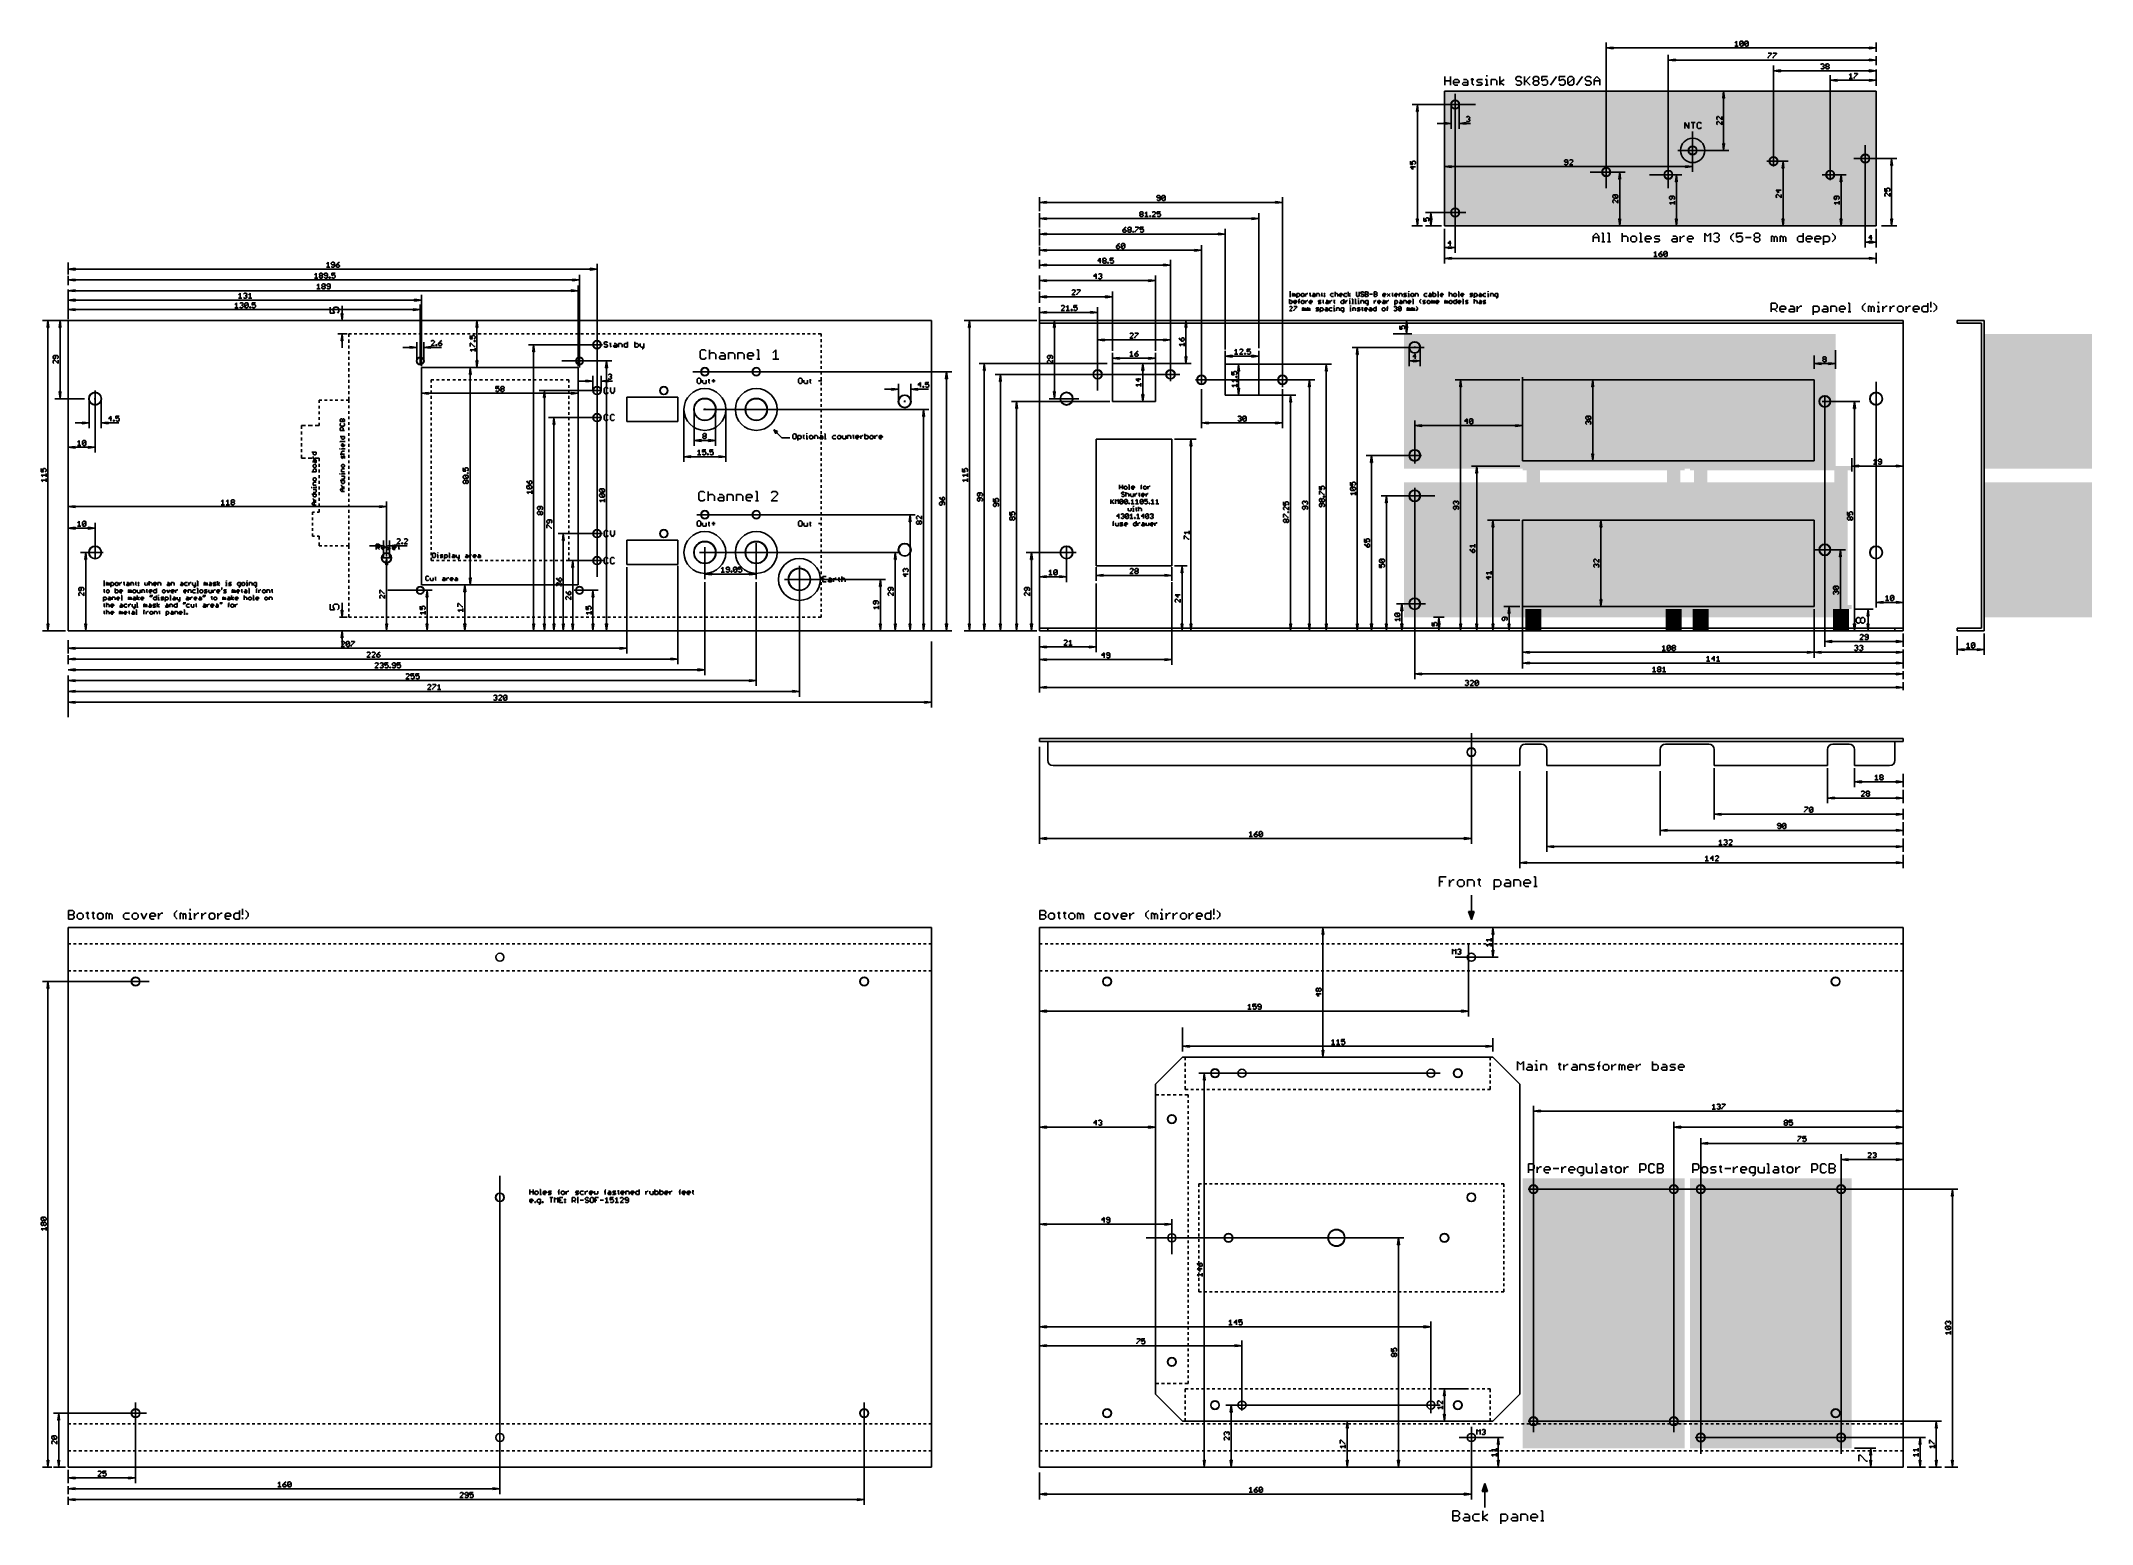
# Model space of a CAD drawing. Extents: x -370 to 390, y -331 to 219.
import ezdxf

# ---------------------------------------------------------------- set-up
doc = ezdxf.new("R2010")
doc.units = 0
for name, color, linetype in [('100', 175, 'CONTINUOUS'), ('101', 213, 'CONTINUOUS'), ('109', 82, 'CONTINUOUS'), ('110', 2, 'CONTINUOUS'), ('111', 253, 'CONTINUOUS'), ('112', 22, 'CONTINUOUS'), ('20', 4, 'CONTINUOUS'), ('29', 2, 'CONTINUOUS'), ('30', 253, 'CONTINUOUS'), ('46', 140, 'CONTINUOUS'), ('47', 2, 'CONTINUOUS')]:
    doc.layers.add(name, color=color, linetype=linetype)

# ---------------------------------------------------------------- blocks, each defined once
blk = doc.blocks.new('RECT')
blk.add_solid([(-0.5, -0.5), (0.5, -0.5), (-0.5, 0.5), (0.5, 0.5)])

msp = doc.modelspace()

# ---------------------------------------------------------------- linework, layer by layer
at = {"layer": '100'}
for p, q in [((-161.0595, 107.0718), (-161.3857, 106.7455)), ((-161.3857, 106.7455), (-161.3857, 106.4193)), ((-161.3857, 106.4193), (-161.0595, 106.093)), ((-160.407, 107.0718), (-161.0595, 107.0718)), ((-160.0807, 106.7455), (-160.407, 107.0718)), ((-159.3743, 106.4193), (-158.7218, 106.4193)), ((-159.0481, 106.7455), (-159.0481, 105.4405)), ((-157.7072, 106.4193), (-157.0547, 106.4193)), ((-157.0547, 106.4193), (-156.7284, 106.093)), ((-156.0221, 105.1143), (-156.0221, 106.4193)), ((-156.0221, 106.4193), (-155.0433, 106.4193)), ((-155.0433, 106.4193), (-154.7171, 106.093)), ((-154.0107, 106.093), (-153.6844, 106.4193)), ((-153.6844, 106.4193), (-152.7057, 106.4193)), ((-152.7057, 107.0718), (-152.7057, 105.1143)), ((-149.988, 107.0718), (-149.988, 105.1143)), ((-149.0092, 106.4193), (-149.988, 106.4193)), ((-148.683, 106.093), (-149.0092, 106.4193)), ((-147.9766, 106.4193), (-147.9766, 105.4405)), ((-146.6716, 106.4193), (-146.6716, 104.7881)), ((-161.0595, 105.1143), (-161.3857, 105.4405)), ((-161.0595, 106.093), (-160.407, 106.093)), ((-160.407, 105.1143), (-161.0595, 105.1143)), ((-160.407, 106.093), (-160.0807, 105.7668)), ((-160.0807, 105.4405), (-160.407, 105.1143)), ((-160.0807, 105.7668), (-160.0807, 105.4405)), ((-159.0481, 105.4405), (-158.7218, 105.1143)), ((-158.0334, 105.4405), (-157.7072, 105.7668)), ((-157.7072, 105.1143), (-158.0334, 105.4405)), ((-157.7072, 105.7668), (-156.7284, 105.7668)), ((-156.7284, 105.1143), (-157.7072, 105.1143)), ((-156.7284, 106.093), (-156.7284, 105.1143)), ((-154.7171, 106.093), (-154.7171, 105.1143)), ((-154.0107, 105.4405), (-154.0107, 106.093)), ((-153.6844, 105.1143), (-154.0107, 105.4405)), ((-152.7057, 105.1143), (-153.6844, 105.1143)), ((-149.988, 105.1143), (-149.0092, 105.1143)), ((-149.0092, 105.1143), (-148.683, 105.4405)), ((-148.683, 105.4405), (-148.683, 106.093)), ((-147.9766, 105.4405), (-147.6504, 105.1143)), ((-147.6504, 105.1143), (-146.6716, 105.1143)), ((-146.9979, 104.4618), (-147.3241, 104.4618)), ((-146.6716, 104.7881), (-146.9979, 104.4618)), ((-125.2375, 104.1224), (-125.8095, 103.5504)), ((-125.8095, 103.5504), (-125.8095, 101.2625)), ((-125.8095, 101.2625), (-125.2375, 100.6905)), ((-124.0935, 104.1224), (-125.2375, 104.1224)), ((-125.2375, 100.6905), (-124.0935, 100.6905)), ((-123.5215, 103.5504), (-124.0935, 104.1224)), ((-124.0935, 100.6905), (-123.5215, 101.2625)), ((-122.3013, 104.1224), (-122.3013, 100.6905)), ((-122.3013, 102.4065), (-121.7293, 102.9785)), ((-121.7293, 102.9785), (-120.5853, 102.9785)), ((-120.5853, 102.9785), (-120.0134, 102.4065)), ((-120.0134, 102.4065), (-120.0134, 100.6905)), ((-118.7931, 101.2625), (-118.2211, 101.8345)), ((-118.2211, 100.6905), (-118.7931, 101.2625)), ((-118.2211, 102.9785), (-117.0771, 102.9785)), ((-118.2211, 101.8345), (-116.5052, 101.8345)), ((-116.5052, 100.6905), (-118.2211, 100.6905)), ((-117.0771, 102.9785), (-116.5052, 102.4065)), ((-116.5052, 102.4065), (-116.5052, 100.6905)), ((-115.2849, 100.6905), (-115.2849, 102.9785)), ((-115.2849, 102.9785), (-113.5689, 102.9785)), ((-113.5689, 102.9785), (-112.997, 102.4065)), ((-112.997, 102.4065), (-112.997, 100.6905)), ((-111.7767, 100.6905), (-111.7767, 102.9785)), ((-111.7767, 102.9785), (-110.0607, 102.9785)), ((-110.0607, 102.9785), (-109.4888, 102.4065)), ((-109.4888, 102.4065), (-109.4888, 100.6905)), ((-108.2685, 102.4065), (-107.6965, 102.9785)), ((-108.2685, 101.2625), (-108.2685, 102.4065)), ((-105.9806, 101.8345), (-108.2685, 101.8345)), ((-107.6965, 100.6905), (-108.2685, 101.2625)), ((-107.6965, 102.9785), (-106.5526, 102.9785)), ((-106.5526, 100.6905), (-107.6965, 100.6905)), ((-106.5526, 102.9785), (-105.9806, 102.4065)), ((-105.9806, 102.4065), (-105.9806, 101.8345)), ((-104.7603, 104.1224), (-104.1883, 104.1224)), ((-104.7603, 100.6905), (-103.6163, 100.6905)), ((-104.1883, 104.1224), (-104.1883, 100.6905)), ((-98.9133, 102.9785), (-97.7694, 104.1224)), ((-98.9133, 100.6905), (-96.6254, 100.6905)), ((-97.7694, 104.1224), (-97.7694, 100.6905)), ((-126.5595, 93.5718), (-126.8857, 93.2455)), ((-126.8857, 93.2455), (-126.8857, 91.9405)), ((-126.8857, 91.9405), (-126.5595, 91.6143)), ((-125.907, 93.5718), (-126.5595, 93.5718)), ((-126.5595, 91.6143), (-125.907, 91.6143)), ((-125.5807, 93.2455), (-125.907, 93.5718)), ((-125.907, 91.6143), (-125.5807, 91.9405)), ((-125.5807, 91.9405), (-125.5807, 93.2455)), ((-124.8743, 92.9193), (-124.8743, 91.9405)), ((-124.8743, 91.9405), (-124.5481, 91.6143)), ((-124.5481, 91.6143), (-123.5694, 91.6143)), ((-123.5694, 91.6143), (-123.5694, 92.9193)), ((-122.863, 92.9193), (-122.2105, 92.9193)), ((-122.5367, 93.2455), (-122.5367, 91.9405)), ((-122.5367, 91.9405), (-122.2105, 91.6143)), ((-121.5221, 92.593), (-120.2171, 92.593)), ((-120.8696, 93.2455), (-120.8696, 91.9405)), ((-89.014, 93.5718), (-89.3402, 93.2455)), ((-89.3402, 93.2455), (-89.3402, 91.9405)), ((-89.3402, 91.9405), (-89.014, 91.6143)), ((-88.3615, 93.5718), (-89.014, 93.5718)), ((-89.014, 91.6143), (-88.3615, 91.6143)), ((-88.0352, 93.2455), (-88.3615, 93.5718)), ((-88.3615, 91.6143), (-88.0352, 91.9405)), ((-88.0352, 91.9405), (-88.0352, 93.2455)), ((-87.3288, 92.9193), (-87.3288, 91.9405)), ((-87.3288, 91.9405), (-87.0026, 91.6143)), ((-87.0026, 91.6143), (-86.0239, 91.6143)), ((-86.0239, 91.6143), (-86.0239, 92.9193)), ((-85.3175, 92.9193), (-84.665, 92.9193)), ((-84.9912, 93.2455), (-84.9912, 91.9405)), ((-84.9912, 91.9405), (-84.665, 91.6143)), ((-81.9652, 92.593), (-80.6602, 92.593)), ((-161.0086, 90.1904), (-161.3984, 89.8006)), ((-161.3984, 89.8006), (-161.3984, 88.2414)), ((-161.3984, 88.2414), (-161.0086, 87.8516)), ((-160.229, 90.1904), (-161.0086, 90.1904)), ((-161.0086, 87.8516), (-160.229, 87.8516)), ((-159.8392, 89.8006), (-160.229, 90.1904)), ((-160.229, 87.8516), (-159.8392, 88.2414)), ((-159.0596, 90.1904), (-159.0596, 88.6312)), ((-159.0596, 88.6312), (-158.28, 87.8516)), ((-158.28, 87.8516), (-157.5004, 88.6312)), ((-157.5004, 88.6312), (-157.5004, 90.1904)), ((-161.0086, 80.1904), (-161.3984, 79.8006)), ((-161.3984, 79.8006), (-161.3984, 78.2414)), ((-161.3984, 78.2414), (-161.0086, 77.8516)), ((-160.229, 80.1904), (-161.0086, 80.1904)), ((-161.0086, 77.8516), (-160.229, 77.8516)), ((-159.8392, 79.8006), (-160.229, 80.1904)), ((-160.229, 77.8516), (-159.8392, 78.2414)), ((-158.6698, 80.1904), (-159.0596, 79.8006)), ((-159.0596, 79.8006), (-159.0596, 78.2414)), ((-159.0596, 78.2414), (-158.6698, 77.8516)), ((-157.8902, 80.1904), (-158.6698, 80.1904)), ((-158.6698, 77.8516), (-157.8902, 77.8516)), ((-157.5004, 79.8006), (-157.8902, 80.1904)), ((-157.8902, 77.8516), (-157.5004, 78.2414)), ((-125.7375, 51.6224), (-126.3095, 51.0504)), ((-126.3095, 51.0504), (-126.3095, 48.7625)), ((-126.3095, 48.7625), (-125.7375, 48.1905)), ((-124.5935, 51.6224), (-125.7375, 51.6224)), ((-125.7375, 48.1905), (-124.5935, 48.1905)), ((-124.0215, 51.0504), (-124.5935, 51.6224)), ((-124.5935, 48.1905), (-124.0215, 48.7625)), ((-122.8013, 51.6224), (-122.8013, 48.1905)), ((-122.8013, 49.9065), (-122.2293, 50.4785)), ((-122.2293, 50.4785), (-121.0853, 50.4785)), ((-121.0853, 50.4785), (-120.5134, 49.9065)), ((-120.5134, 49.9065), (-120.5134, 48.1905)), ((-119.2931, 48.7625), (-118.7211, 49.3345)), ((-118.7211, 48.1905), (-119.2931, 48.7625)), ((-118.7211, 50.4785), (-117.5771, 50.4785)), ((-118.7211, 49.3345), (-117.0052, 49.3345)), ((-117.0052, 48.1905), (-118.7211, 48.1905)), ((-117.5771, 50.4785), (-117.0052, 49.9065)), ((-117.0052, 49.9065), (-117.0052, 48.1905)), ((-115.7849, 48.1905), (-115.7849, 50.4785)), ((-115.7849, 50.4785), (-114.0689, 50.4785)), ((-114.0689, 50.4785), (-113.497, 49.9065)), ((-113.497, 49.9065), (-113.497, 48.1905)), ((-112.2767, 48.1905), (-112.2767, 50.4785)), ((-112.2767, 50.4785), (-110.5607, 50.4785)), ((-110.5607, 50.4785), (-109.9888, 49.9065)), ((-109.9888, 49.9065), (-109.9888, 48.1905)), ((-108.7685, 49.9065), (-108.1965, 50.4785)), ((-108.7685, 48.7625), (-108.7685, 49.9065)), ((-106.4806, 49.3345), (-108.7685, 49.3345)), ((-108.1965, 48.1905), (-108.7685, 48.7625)), ((-108.1965, 50.4785), (-107.0526, 50.4785)), ((-107.0526, 48.1905), (-108.1965, 48.1905)), ((-107.0526, 50.4785), (-106.4806, 49.9065)), ((-106.4806, 49.9065), (-106.4806, 49.3345)), ((-105.2603, 51.6224), (-104.6883, 51.6224)), ((-105.2603, 48.1905), (-104.1163, 48.1905)), ((-104.6883, 51.6224), (-104.6883, 48.1905)), ((-98.8413, 51.6224), (-99.4133, 51.0504)), ((-99.4133, 48.1905), (-97.1254, 50.4785)), ((-97.1254, 48.1905), (-99.4133, 48.1905)), ((-97.6974, 51.6224), (-98.8413, 51.6224)), ((-97.1254, 51.0504), (-97.6974, 51.6224)), ((-97.1254, 50.4785), (-97.1254, 51.0504)), ((-126.5595, 40.6718), (-126.8857, 40.3455)), ((-126.8857, 40.3455), (-126.8857, 39.0405)), ((-126.8857, 39.0405), (-126.5595, 38.7143)), ((-125.907, 40.6718), (-126.5595, 40.6718)), ((-126.5595, 38.7143), (-125.907, 38.7143)), ((-125.5807, 40.3455), (-125.907, 40.6718)), ((-125.907, 38.7143), (-125.5807, 39.0405)), ((-125.5807, 39.0405), (-125.5807, 40.3455)), ((-124.8743, 40.0193), (-124.8743, 39.0405)), ((-124.8743, 39.0405), (-124.5481, 38.7143)), ((-124.5481, 38.7143), (-123.5694, 38.7143)), ((-123.5694, 38.7143), (-123.5694, 40.0193)), ((-122.863, 40.0193), (-122.2105, 40.0193)), ((-122.5367, 40.3455), (-122.5367, 39.0405)), ((-122.5367, 39.0405), (-122.2105, 38.7143)), ((-121.5221, 39.693), (-120.2171, 39.693)), ((-120.8696, 40.3455), (-120.8696, 39.0405)), ((-89.014, 40.6718), (-89.3402, 40.3455)), ((-89.3402, 40.3455), (-89.3402, 39.0405)), ((-89.3402, 39.0405), (-89.014, 38.7143)), ((-88.3615, 40.6718), (-89.014, 40.6718)), ((-89.014, 38.7143), (-88.3615, 38.7143)), ((-88.0352, 40.3455), (-88.3615, 40.6718)), ((-88.3615, 38.7143), (-88.0352, 39.0405)), ((-88.0352, 39.0405), (-88.0352, 40.3455)), ((-87.3288, 40.0193), (-87.3288, 39.0405)), ((-87.3288, 39.0405), (-87.0026, 38.7143)), ((-87.0026, 38.7143), (-86.0239, 38.7143)), ((-86.0239, 38.7143), (-86.0239, 40.0193)), ((-85.3175, 40.0193), (-84.665, 40.0193)), ((-84.9912, 40.3455), (-84.9912, 39.0405)), ((-84.9912, 39.0405), (-84.665, 38.7143)), ((-81.9652, 39.693), (-80.6602, 39.693)), ((-245.8857, 30.1143), (-245.8857, 32.0718)), ((-245.8857, 32.0718), (-244.907, 32.0718)), ((-244.907, 30.7668), (-245.8857, 30.7668)), ((-245.2332, 30.7668), (-244.5807, 30.1143)), ((-244.907, 32.0718), (-244.5807, 31.7455)), ((-244.5807, 31.093), (-244.907, 30.7668)), ((-244.5807, 31.7455), (-244.5807, 31.093)), ((-243.8743, 31.093), (-243.5481, 31.4193)), ((-243.8743, 30.4405), (-243.8743, 31.093)), ((-242.5694, 30.7668), (-243.8743, 30.7668)), ((-243.5481, 30.1143), (-243.8743, 30.4405)), ((-243.5481, 31.4193), (-242.8956, 31.4193)), ((-242.8956, 31.4193), (-242.5694, 31.093)), ((-242.5694, 31.093), (-242.5694, 30.7668)), ((-241.863, 31.093), (-241.5367, 31.4193)), ((-241.5367, 30.7668), (-241.863, 31.093)), ((-241.5367, 31.4193), (-240.558, 31.4193)), ((-240.8842, 30.7668), (-241.5367, 30.7668)), ((-240.558, 30.4405), (-240.8842, 30.7668)), ((-240.8842, 30.1143), (-240.558, 30.4405)), ((-239.8516, 31.093), (-239.5254, 31.4193)), ((-239.8516, 30.4405), (-239.8516, 31.093)), ((-238.5466, 30.7668), (-239.8516, 30.7668)), ((-239.5254, 30.1143), (-239.8516, 30.4405)), ((-239.5254, 31.4193), (-238.8729, 31.4193)), ((-238.8729, 31.4193), (-238.5466, 31.093)), ((-238.5466, 31.093), (-238.5466, 30.7668)), ((-237.8402, 31.4193), (-237.1877, 31.4193)), ((-237.514, 31.7455), (-237.514, 30.4405)), ((-237.514, 30.4405), (-237.1877, 30.1143)), ((-161.0086, 37.1904), (-161.3984, 36.8006)), ((-161.3984, 36.8006), (-161.3984, 35.2414)), ((-161.3984, 35.2414), (-161.0086, 34.8516)), ((-160.229, 37.1904), (-161.0086, 37.1904)), ((-161.0086, 34.8516), (-160.229, 34.8516)), ((-159.8392, 36.8006), (-160.229, 37.1904)), ((-160.229, 34.8516), (-159.8392, 35.2414)), ((-159.0596, 37.1904), (-159.0596, 35.6312)), ((-159.0596, 35.6312), (-158.28, 34.8516)), ((-158.28, 34.8516), (-157.5004, 35.6312)), ((-157.5004, 35.6312), (-157.5004, 37.1904)), ((-242.8956, 30.1143), (-243.5481, 30.1143)), ((-241.863, 30.1143), (-240.8842, 30.1143)), ((-238.8729, 30.1143), (-239.5254, 30.1143)), ((-161.0086, 27.1904), (-161.3984, 26.8006)), ((-161.3984, 26.8006), (-161.3984, 25.2414)), ((-161.3984, 25.2414), (-161.0086, 24.8516)), ((-160.229, 27.1904), (-161.0086, 27.1904)), ((-161.0086, 24.8516), (-160.229, 24.8516)), ((-159.8392, 26.8006), (-160.229, 27.1904)), ((-160.229, 24.8516), (-159.8392, 25.2414)), ((-158.6698, 27.1904), (-159.0596, 26.8006)), ((-159.0596, 26.8006), (-159.0596, 25.2414)), ((-159.0596, 25.2414), (-158.6698, 24.8516)), ((-157.8902, 27.1904), (-158.6698, 27.1904)), ((-158.6698, 24.8516), (-157.8902, 24.8516)), ((-157.5004, 26.8006), (-157.8902, 27.1904)), ((-157.8902, 24.8516), (-157.5004, 25.2414)), ((-79.0807, 20.0718), (-80.3857, 20.0718)), ((-80.3857, 20.0718), (-80.3857, 18.1143)), ((-80.3857, 19.093), (-79.7332, 19.093)), ((-80.3857, 18.1143), (-79.0807, 18.1143)), ((-78.3743, 18.4405), (-78.0481, 18.7668)), ((-78.0481, 18.1143), (-78.3743, 18.4405)), ((-78.0481, 19.4193), (-77.3956, 19.4193)), ((-78.0481, 18.7668), (-77.0694, 18.7668)), ((-77.0694, 18.1143), (-78.0481, 18.1143)), ((-77.3956, 19.4193), (-77.0694, 19.093)), ((-77.0694, 19.093), (-77.0694, 18.1143)), ((-76.363, 18.1143), (-76.363, 19.4193)), ((-76.363, 18.7668), (-75.7105, 19.4193)), ((-75.7105, 19.4193), (-75.3842, 19.4193)), ((-74.6868, 19.4193), (-74.0343, 19.4193)), ((-74.3606, 19.7455), (-74.3606, 18.4405)), ((-74.3606, 18.4405), (-74.0343, 18.1143)), ((-73.3459, 20.0718), (-73.3459, 18.1143)), ((-73.3459, 19.093), (-73.0197, 19.4193)), ((-73.0197, 19.4193), (-72.3672, 19.4193)), ((-72.3672, 19.4193), (-72.0409, 19.093)), ((-72.0409, 19.093), (-72.0409, 18.1143))]:
    msp.add_line(p, q, dxfattribs=at)
at = {"layer": '101'}
for p, q in [((-98.5, 74.5), (-97.1, 73.8)), ((-97.8, 73.1), (-98.5, 74.5)), ((-95.5, 71.5), (-98.5, 74.5)), ((-98.45, 74.4), (-98.3, 74.4)), ((-98.4, 74.3), (-98.1, 74.3)), ((-98.35, 74.2), (-97.9, 74.2)), ((-98.3, 74.1), (-97.7, 74.1)), ((-98.25, 74), (-97.5, 74)), ((-98.2, 73.9), (-97.3, 73.9)), ((-98.15, 73.8), (-97.1, 73.8)), ((-98.1, 73.7), (-97.2, 73.7)), ((-98.05, 73.6), (-97.3, 73.6)), ((-98, 73.5), (-97.4, 73.5)), ((-97.95, 73.4), (-97.5, 73.4)), ((-97.9, 73.3), (-97.6, 73.3)), ((-97.85, 73.2), (-97.7, 73.2)), ((-97.1, 73.8), (-97.8, 73.1)), ((-92.5, 71.5), (-95.5, 71.5)), ((-91.1156, 72.9254), (-91.4238, 72.6172)), ((-91.4238, 72.6172), (-91.4238, 71.3844)), ((-91.4238, 71.3844), (-91.1156, 71.0762)), ((-90.4992, 72.9254), (-91.1156, 72.9254)), ((-91.1156, 71.0762), (-90.4992, 71.0762)), ((-90.191, 72.6172), (-90.4992, 72.9254)), ((-90.4992, 71.0762), (-90.191, 71.3844)), ((-90.191, 71.3844), (-90.191, 72.6172)), ((-89.5822, 70.4598), (-89.5822, 72.309)), ((-89.5822, 72.309), (-88.6576, 72.309)), ((-88.6576, 71.0762), (-89.5822, 71.0762)), ((-88.6576, 72.309), (-88.3494, 72.0008)), ((-88.3494, 71.3844), (-88.6576, 71.0762)), ((-88.3494, 72.0008), (-88.3494, 71.3844)), ((-87.7407, 72.309), (-87.1243, 72.309)), ((-87.4325, 72.6172), (-87.4325, 71.3844)), ((-87.4325, 71.3844), (-87.1243, 71.0762)), ((-86.5129, 72.309), (-86.2047, 72.309)), ((-86.5129, 71.0762), (-85.8966, 71.0762)), ((-86.2047, 73.2336), (-86.2047, 72.9254)), ((-86.2047, 72.309), (-86.2047, 71.0762)), ((-84.977, 72.309), (-85.2852, 72.0008)), ((-85.2852, 72.0008), (-85.2852, 71.3844)), ((-85.2852, 71.3844), (-84.977, 71.0762)), ((-84.3606, 72.309), (-84.977, 72.309)), ((-84.977, 71.0762), (-84.3606, 71.0762)), ((-84.0524, 72.0008), (-84.3606, 72.309)), ((-84.3606, 71.0762), (-84.0524, 71.3844)), ((-84.0524, 71.3844), (-84.0524, 72.0008)), ((-83.4437, 71.0762), (-83.4437, 72.309)), ((-83.4437, 72.309), (-82.5191, 72.309)), ((-82.5191, 72.309), (-82.2109, 72.0008)), ((-82.2109, 72.0008), (-82.2109, 71.0762)), ((-81.6021, 71.3844), (-81.2939, 71.6926)), ((-81.2939, 71.0762), (-81.6021, 71.3844)), ((-81.2939, 72.309), (-80.6775, 72.309)), ((-81.2939, 71.6926), (-80.3693, 71.6926)), ((-80.3693, 71.0762), (-81.2939, 71.0762)), ((-80.6775, 72.309), (-80.3693, 72.0008)), ((-80.3693, 72.0008), (-80.3693, 71.0762)), ((-79.7605, 72.9254), (-79.4523, 72.9254)), ((-79.7605, 71.0762), (-79.1441, 71.0762)), ((-79.4523, 72.9254), (-79.4523, 71.0762)), ((-76.383, 72.309), (-76.6912, 72.0008)), ((-76.6912, 72.0008), (-76.6912, 71.3844)), ((-76.6912, 71.3844), (-76.383, 71.0762)), ((-75.4584, 72.309), (-76.383, 72.309)), ((-76.383, 71.0762), (-75.4584, 71.0762)), ((-74.5415, 72.309), (-74.8496, 72.0008)), ((-74.8496, 72.0008), (-74.8496, 71.3844)), ((-74.8496, 71.3844), (-74.5415, 71.0762)), ((-73.9251, 72.309), (-74.5415, 72.309)), ((-74.5415, 71.0762), (-73.9251, 71.0762)), ((-73.6169, 72.0008), (-73.9251, 72.309)), ((-73.9251, 71.0762), (-73.6169, 71.3844)), ((-73.6169, 71.3844), (-73.6169, 72.0008)), ((-73.0081, 72.309), (-73.0081, 71.3844)), ((-73.0081, 71.3844), (-72.6999, 71.0762)), ((-72.6999, 71.0762), (-71.7753, 71.0762)), ((-71.7753, 71.0762), (-71.7753, 72.309)), ((-71.1665, 71.0762), (-71.1665, 72.309)), ((-71.1665, 72.309), (-70.2419, 72.309)), ((-70.2419, 72.309), (-69.9337, 72.0008)), ((-69.9337, 72.0008), (-69.9337, 71.0762)), ((-69.3249, 72.309), (-68.7085, 72.309)), ((-69.0167, 72.6172), (-69.0167, 71.3844)), ((-69.0167, 71.3844), (-68.7085, 71.0762)), ((-68.0972, 72.0008), (-67.789, 72.309)), ((-68.0972, 71.3844), (-68.0972, 72.0008)), ((-66.8644, 71.6926), (-68.0972, 71.6926)), ((-67.789, 71.0762), (-68.0972, 71.3844)), ((-67.789, 72.309), (-67.1726, 72.309)), ((-67.1726, 71.0762), (-67.789, 71.0762)), ((-67.1726, 72.309), (-66.8644, 72.0008)), ((-66.8644, 72.0008), (-66.8644, 71.6926)), ((-66.2556, 71.0762), (-66.2556, 72.309)), ((-66.2556, 71.6926), (-65.6393, 72.309)), ((-65.6393, 72.309), (-65.3311, 72.309)), ((-64.721, 72.9254), (-64.721, 71.0762)), ((-63.7964, 72.309), (-64.721, 72.309)), ((-64.721, 71.0762), (-63.7964, 71.0762)), ((-63.4882, 72.0008), (-63.7964, 72.309)), ((-63.7964, 71.0762), (-63.4882, 71.3844)), ((-63.4882, 71.3844), (-63.4882, 72.0008)), ((-62.5712, 72.309), (-62.8794, 72.0008)), ((-62.8794, 72.0008), (-62.8794, 71.3844)), ((-62.8794, 71.3844), (-62.5712, 71.0762)), ((-61.9548, 72.309), (-62.5712, 72.309)), ((-62.5712, 71.0762), (-61.9548, 71.0762)), ((-61.6466, 72.0008), (-61.9548, 72.309)), ((-61.9548, 71.0762), (-61.6466, 71.3844)), ((-61.6466, 71.3844), (-61.6466, 72.0008)), ((-61.0379, 71.0762), (-61.0379, 72.309)), ((-61.0379, 71.6926), (-60.4215, 72.309)), ((-60.4215, 72.309), (-60.1133, 72.309)), ((-59.5032, 72.0008), (-59.195, 72.309)), ((-59.5032, 71.3844), (-59.5032, 72.0008)), ((-58.2704, 71.6926), (-59.5032, 71.6926)), ((-59.195, 71.0762), (-59.5032, 71.3844)), ((-59.195, 72.309), (-58.5786, 72.309)), ((-58.5786, 71.0762), (-59.195, 71.0762)), ((-58.5786, 72.309), (-58.2704, 72.0008)), ((-58.2704, 72.0008), (-58.2704, 71.6926))]:
    msp.add_line(p, q, dxfattribs=at)
for centre in [(-124.05, 82), (-105, 82), (-124.05, 29), (-105, 29), (-89, 19)]:
    msp.add_circle(centre, 7.75, dxfattribs=at)
at = {"layer": '109'}
for p, q in [((239.1016, 186.1016), (239.1016, 188.4004)), ((239.1016, 188.4004), (240.6341, 186.1016)), ((240.6341, 186.1016), (240.6341, 188.4004)), ((241.4036, 188.4004), (242.9361, 188.4004)), ((242.1698, 186.1016), (242.1698, 188.4004)), ((244.0887, 188.4004), (243.7055, 188.0172)), ((243.7055, 188.0172), (243.7055, 186.4847)), ((243.7055, 186.4847), (244.0887, 186.1016)), ((244.8549, 188.4004), (244.0887, 188.4004)), ((244.0887, 186.1016), (244.8549, 186.1016)), ((245.238, 188.0172), (244.8549, 188.4004)), ((244.8549, 186.1016), (245.238, 186.4847)), ((-262.8681, 119.8886), (-262.8681, 117.7397)), ((-262.8681, 117.7397), (-261.2564, 117.7397)), ((-261.7936, 119.3514), (-261.2564, 119.8886)), ((-261.7936, 118.8142), (-261.7936, 119.3514)), ((-261.2564, 117.7397), (-261.7936, 118.8142)), ((-261.2564, 119.8886), (-260.1819, 119.8886)), ((-260.1819, 119.8886), (-259.6447, 119.3514)), ((-259.6447, 118.2769), (-260.1819, 117.7397)), ((-259.6447, 119.3514), (-259.6447, 118.2769)), ((-259.5, 115), (-256.55, 115)), ((-258.5, 115.065), (-258.8192, 117.6)), ((-258.8192, 117.6), (-258.1808, 117.6)), ((-258.5, 115.065), (-258.76, 117.6)), ((-258.5, 115.065), (-258.63, 117.6)), ((-258.5, 115.065), (-258.5, 120.3849)), ((-258.1808, 117.6), (-258.5, 115.065)), ((-258.37, 117.6), (-258.5, 115.065)), ((-258.24, 117.6), (-258.5, 115.065)), ((-260, 110), (-256.55, 110)), ((-258.5, 109.935), (-258.8192, 107.4)), ((-258.8192, 107.4), (-258.1808, 107.4)), ((-258.5, 109.935), (-258.76, 107.4)), ((-258.5, 109.935), (-258.63, 107.4)), ((-258.5, 109.935), (-258.5, 104.8)), ((-258.1808, 107.4), (-258.5, 109.935)), ((-258.37, 107.4), (-258.5, 109.935)), ((-258.24, 107.4), (-258.5, 109.935)), ((-255, 110), (-256, 110)), ((-256, 110), (-256, 108.875)), ((-256, 107.875), (-256, 106.75)), ((-253, 110), (-254, 110)), ((-251, 110), (-252, 110)), ((-249, 110), (-250, 110)), ((-247, 110), (-248, 110)), ((-245, 110), (-246, 110)), ((-243, 110), (-244, 110)), ((-241, 110), (-242, 110)), ((-239, 110), (-240, 110)), ((-237, 110), (-238, 110)), ((-235, 110), (-236, 110)), ((-233, 110), (-234, 110)), ((-231, 110), (-232, 110)), ((-229, 110), (-230, 110)), ((-227, 110), (-228, 110)), ((-225, 110), (-226, 110)), ((-223, 110), (-224, 110)), ((-221, 110), (-222, 110)), ((-219, 110), (-220, 110)), ((-217, 110), (-218, 110)), ((-215, 110), (-216, 110)), ((-213, 110), (-214, 110)), ((-211, 110), (-212, 110)), ((-209, 110), (-210, 110)), ((-207, 110), (-208, 110)), ((-205, 110), (-206, 110)), ((-203, 110), (-204, 110)), ((-201, 110), (-202, 110)), ((-199, 110), (-200, 110)), ((-197, 110), (-198, 110)), ((-195, 110), (-196, 110)), ((-193, 110), (-194, 110)), ((-191, 110), (-192, 110)), ((-189, 110), (-190, 110)), ((-187, 110), (-188, 110)), ((-185, 110), (-186, 110)), ((-183, 110), (-184, 110)), ((-181, 110), (-182, 110)), ((-179, 110), (-180, 110)), ((-177, 110), (-178, 110)), ((-175, 110), (-176, 110)), ((-173, 110), (-174, 110)), ((-171, 110), (-172, 110)), ((-169, 110), (-170, 110)), ((-167, 110), (-168, 110)), ((-165, 110), (-166, 110)), ((-163, 110), (-164, 110)), ((-161, 110), (-162, 110)), ((-159, 110), (-160, 110)), ((-157, 110), (-158, 110)), ((-155, 110), (-156, 110)), ((-153, 110), (-154, 110)), ((-151, 110), (-152, 110)), ((-149, 110), (-150, 110)), ((-147, 110), (-148, 110)), ((-145, 110), (-146, 110)), ((-143, 110), (-144, 110)), ((-141, 110), (-142, 110)), ((-139, 110), (-140, 110)), ((-137, 110), (-138, 110)), ((-135, 110), (-136, 110)), ((-133, 110), (-134, 110)), ((-131, 110), (-132, 110)), ((-129, 110), (-130, 110)), ((-127, 110), (-128, 110)), ((-125, 110), (-126, 110)), ((-123, 110), (-124, 110)), ((-121, 110), (-122, 110)), ((-119, 110), (-120, 110)), ((-117, 110), (-118, 110)), ((-115, 110), (-116, 110)), ((-113, 110), (-114, 110)), ((-111, 110), (-112, 110)), ((-109, 110), (-110, 110)), ((-107, 110), (-108, 110)), ((-105, 110), (-106, 110)), ((-103, 110), (-104, 110)), ((-101, 110), (-102, 110)), ((-99, 110), (-100, 110)), ((-97, 110), (-98, 110)), ((-95, 110), (-96, 110)), ((-93, 110), (-94, 110)), ((-91, 110), (-92, 110)), ((-89, 110), (-90, 110)), ((-87, 110), (-88, 110)), ((-85, 110), (-86, 110)), ((-83, 110), (-84, 110)), ((-81, 110), (-82, 110)), ((-81, 109), (-81, 110)), ((-81, 107), (-81, 108)), ((-256, 105.75), (-256, 104.625)), ((-256, 103.625), (-256, 102.5)), ((-256, 101.5), (-256, 100.375)), ((-256, 99.375), (-256, 98.25)), ((-81, 105), (-81, 106)), ((-81, 103), (-81, 104)), ((-81, 101), (-81, 102)), ((-81, 99), (-81, 100)), ((-256, 97.25), (-256, 96.125)), ((-256, 95.125), (-256, 94)), ((-256, 93), (-256, 91.875)), ((-81, 97), (-81, 98)), ((-81, 95), (-81, 96)), ((-81, 93), (-81, 94)), ((-81, 91), (-81, 92)), ((-266, 85.5), (-267, 85.5)), ((-267, 85.5), (-267, 84.4)), ((-264, 85.5), (-265, 85.5)), ((-262, 85.5), (-263, 85.5)), ((-260, 85.5), (-261, 85.5)), ((-258, 85.5), (-259, 85.5)), ((-256, 85.5), (-257, 85.5)), ((-256, 90.875), (-256, 89.75)), ((-256, 88.75), (-256, 87.625)), ((-256, 86.625), (-256, 85.5)), ((-256, 85.5), (-256, 84.463)), ((-81, 89), (-81, 90)), ((-81, 87), (-81, 88)), ((-81, 85), (-81, 86)), ((-81, 83), (-81, 84)), ((-267, 83.4), (-267, 82.3)), ((-267, 81.3), (-267, 80.2)), ((-267, 79.2), (-267, 78.1)), ((-267, 77.1), (-267, 76)), ((-259.2032, 78.3113), (-258.932, 78.5825)), ((-259.2032, 77.4978), (-259.2032, 78.3113)), ((-257.5762, 77.4978), (-259.2032, 77.4978)), ((-258.932, 76.9453), (-259.2032, 76.6742)), ((-259.2032, 76.6742), (-259.2032, 76.1318)), ((-259.2032, 76.1318), (-258.932, 75.8607)), ((-258.932, 78.5825), (-258.6609, 78.5825)), ((-258.6609, 78.5825), (-258.3897, 78.3113)), ((-258.3897, 78.3113), (-258.1185, 78.5825)), ((-258.3897, 77.4978), (-258.3897, 78.3113)), ((-258.1185, 78.5825), (-257.8474, 78.5825)), ((-257.8474, 78.5825), (-257.5762, 78.3113)), ((-257.5762, 76.6742), (-257.8474, 76.9453)), ((-257.8474, 75.8607), (-257.5762, 76.1318)), ((-257.5762, 78.3113), (-257.5762, 77.4978)), ((-257.5762, 76.1318), (-257.5762, 76.6742)), ((-256, 83.463), (-256, 82.4259)), ((-256, 81.4259), (-256, 80.3889)), ((-256, 79.3889), (-256, 78.3519)), ((-256, 77.3519), (-256, 76.3148)), ((-81, 81), (-81, 82)), ((-81, 79), (-81, 80)), ((-81, 77), (-81, 78)), ((-272, 76), (-273.5, 76)), ((-273.5, 76), (-273.5, 74.8333)), ((-273.5, 73.8333), (-273.5, 72.6667)), ((-273.5, 71.6667), (-273.5, 70.5)), ((-273.5, 69.5), (-273.5, 68.3333)), ((-269.5, 76), (-271, 76)), ((-267, 76), (-268.5, 76)), ((-259.2032, 75.037), (-258.932, 75.3082)), ((-259.2032, 74.2235), (-259.2032, 75.037)), ((-257.5762, 74.2235), (-259.2032, 74.2235)), ((-259.2032, 72.0339), (-257.5762, 72.0339)), ((-259.2032, 69.8578), (-259.2032, 70.1289)), ((-259.2032, 70.1289), (-257.5762, 70.1289)), ((-258.932, 75.8607), (-257.8474, 75.8607)), ((-258.932, 75.3082), (-258.3897, 75.3082)), ((-258.6609, 71.2204), (-258.6609, 72.0339)), ((-258.3897, 70.9492), (-258.6609, 71.2204)), ((-258.6609, 69.0341), (-258.3897, 69.3053)), ((-258.6609, 68.4918), (-258.6609, 69.0341)), ((-258.3897, 68.2206), (-258.6609, 68.4918)), ((-258.3897, 75.3082), (-258.1185, 75.037)), ((-257.8474, 70.9492), (-258.3897, 70.9492)), ((-258.3897, 69.3053), (-258.1185, 69.3053)), ((-258.1185, 75.037), (-258.1185, 74.2235)), ((-258.1185, 69.3053), (-258.1185, 68.2206)), ((-257.5762, 71.2204), (-257.8474, 70.9492)), ((-257.5762, 68.4918), (-257.8474, 68.2206)), ((-257.5762, 72.0339), (-257.5762, 71.2204)), ((-257.5762, 69.8578), (-257.5762, 70.4001)), ((-257.5762, 69.0341), (-257.5762, 68.4918)), ((-256, 75.3148), (-256, 74.2778)), ((-256, 73.2778), (-256, 72.2407)), ((-256, 71.2407), (-256, 70.2037)), ((-256, 69.2037), (-256, 68.1667)), ((-81, 75), (-81, 76)), ((-81, 73), (-81, 74)), ((-81, 71), (-81, 72)), ((-81, 69), (-81, 70)), ((-273.5, 67.3333), (-273.5, 66.1667)), ((-273.5, 65.1667), (-273.5, 64)), ((-273.5, 64), (-272, 64)), ((-271, 64), (-269.5, 64)), ((-269.7032, 66.2153), (-268.0762, 66.2153)), ((-269.1609, 65.4018), (-269.1609, 66.2153)), ((-268.8897, 65.1306), (-269.1609, 65.4018)), ((-269.1609, 64.3087), (-269.1609, 64.5798)), ((-268.6185, 63.7663), (-269.1609, 64.3087)), ((-268.0762, 63.7663), (-269.1609, 63.7663)), ((-269.1609, 62.9427), (-268.8897, 63.2138)), ((-269.1609, 62.4003), (-269.1609, 62.9427)), ((-268.8897, 61.5767), (-269.1609, 61.3055)), ((-269.1609, 61.3055), (-269.1609, 60.7632)), ((-268.3474, 65.1306), (-268.8897, 65.1306)), ((-268.8897, 63.2138), (-268.0762, 63.2138)), ((-268.3474, 61.5767), (-268.8897, 61.5767)), ((-268.6185, 62.4003), (-268.6185, 63.2138)), ((-268.3474, 62.1292), (-268.6185, 62.4003)), ((-268.5, 64), (-267, 64)), ((-268.0762, 65.4018), (-268.3474, 65.1306)), ((-268.0762, 62.4003), (-268.3474, 62.1292)), ((-268.0762, 61.3055), (-268.3474, 61.5767)), ((-268.0762, 66.2153), (-268.0762, 65.4018)), ((-268.0762, 63.2138), (-268.0762, 62.4003)), ((-268.0762, 60.7632), (-268.0762, 61.3055)), ((-267, 64), (-267, 62.9)), ((-267, 61.9), (-267, 60.8)), ((-259.4744, 67.4003), (-259.2032, 67.4003)), ((-259.2032, 65.492), (-257.5762, 65.492)), ((-258.6609, 67.1292), (-258.6609, 67.4003)), ((-258.6609, 67.4003), (-257.5762, 67.4003)), ((-258.6609, 66.3055), (-258.3897, 66.5767)), ((-258.6609, 65.7632), (-258.6609, 66.3055)), ((-258.3897, 65.492), (-258.6609, 65.7632)), ((-258.6609, 64.126), (-258.6609, 64.9395)), ((-258.3897, 63.8549), (-258.6609, 64.126)), ((-258.3897, 61.6652), (-258.6609, 61.3941)), ((-258.6609, 61.3941), (-258.6609, 60.8517)), ((-258.6609, 60.8517), (-258.3897, 60.5806)), ((-257.8474, 68.2206), (-258.3897, 68.2206)), ((-258.3897, 66.5767), (-257.5762, 66.5767)), ((-258.1185, 64.126), (-258.3897, 63.8549)), ((-257.8474, 61.6652), (-258.3897, 61.6652)), ((-257.8474, 64.9395), (-258.1185, 64.6684)), ((-258.1185, 64.6684), (-258.1185, 64.126)), ((-257.5762, 64.6684), (-257.8474, 64.9395)), ((-257.5762, 61.3941), (-257.8474, 61.6652)), ((-257.8474, 60.5806), (-257.5762, 60.8517)), ((-257.5762, 67.1292), (-257.5762, 67.6715)), ((-257.5762, 63.8549), (-257.5762, 64.6684)), ((-257.5762, 60.8517), (-257.5762, 61.3941)), ((-256, 67.1667), (-256, 66.1296)), ((-256, 65.1296), (-256, 64.0926)), ((-256, 63.0926), (-256, 62.0556)), ((-256, 61.0556), (-256, 60.0185)), ((-81, 67), (-81, 68)), ((-81, 65), (-81, 66)), ((-81, 63), (-81, 64)), ((-81, 61), (-81, 62)), ((-269.7032, 58.8549), (-268.0762, 58.8549)), ((-269.1609, 60.7632), (-268.8897, 60.492)), ((-268.8897, 59.9395), (-269.1609, 59.6684)), ((-269.1609, 59.6684), (-269.1609, 58.8549)), ((-268.8897, 56.6652), (-269.1609, 56.3941)), ((-269.1609, 56.3941), (-269.1609, 55.8517)), ((-269.1609, 55.8517), (-268.8897, 55.5806)), ((-269.1609, 54.7569), (-268.8897, 55.0281)), ((-269.1609, 53.9434), (-269.1609, 54.7569)), ((-268.0762, 53.9434), (-269.1609, 53.9434)), ((-268.8897, 60.492), (-268.3474, 60.492)), ((-268.3474, 59.9395), (-268.8897, 59.9395)), ((-268.3474, 56.6652), (-268.8897, 56.6652)), ((-268.8897, 55.5806), (-268.3474, 55.5806)), ((-268.8897, 55.0281), (-268.0762, 55.0281)), ((-268.3474, 60.492), (-268.0762, 60.7632)), ((-268.0762, 59.6684), (-268.3474, 59.9395)), ((-268.0762, 56.3941), (-268.3474, 56.6652)), ((-268.3474, 55.5806), (-268.0762, 55.8517)), ((-268.0762, 58.8549), (-268.0762, 59.6684)), ((-268.0762, 55.8517), (-268.0762, 56.3941)), ((-268.0762, 52.852), (-268.0762, 53.3943)), ((-267, 59.8), (-267, 58.7)), ((-267, 57.7), (-267, 56.6)), ((-267, 55.6), (-267, 54.5)), ((-267, 53.5), (-267, 52.4)), ((-259.4744, 58.1231), (-259.2032, 58.1231)), ((-259.2032, 55.6623), (-257.5762, 55.6623)), ((-258.6609, 59.7569), (-258.3897, 60.0281)), ((-258.6609, 58.9434), (-258.6609, 59.7569)), ((-257.5762, 58.9434), (-258.6609, 58.9434)), ((-258.6609, 57.852), (-258.6609, 58.1231)), ((-258.6609, 58.1231), (-257.5762, 58.1231)), ((-257.5762, 57.2995), (-258.6609, 57.2995)), ((-258.6609, 56.2148), (-257.8474, 56.2148)), ((-258.6609, 54.8488), (-258.6609, 55.6623)), ((-258.3897, 54.5777), (-258.6609, 54.8488)), ((-258.6609, 53.7557), (-258.6609, 54.0269)), ((-258.1185, 53.2134), (-258.6609, 53.7557)), ((-257.5762, 53.2134), (-258.6609, 53.2134)), ((-258.3897, 60.5806), (-257.8474, 60.5806)), ((-258.3897, 60.0281), (-257.5762, 60.0281)), ((-257.8474, 54.5777), (-258.3897, 54.5777)), ((-257.8474, 56.2148), (-257.5762, 56.486)), ((-257.5762, 54.8488), (-257.8474, 54.5777)), ((-257.5762, 57.852), (-257.5762, 58.3943)), ((-257.5762, 56.486), (-257.5762, 57.2995)), ((-257.5762, 55.6623), (-257.5762, 54.8488)), ((-256, 59.0185), (-256, 57.9815)), ((-256, 56.9815), (-256, 55.9444)), ((-256, 54.9444), (-256, 53.9074)), ((-81, 59), (-81, 60)), ((-81, 57), (-81, 58)), ((-81, 55), (-81, 56)), ((-81, 53), (-81, 54)), ((-269.9744, 53.1231), (-269.7032, 53.1231)), ((-269.7032, 50.6623), (-268.0762, 50.6623)), ((-269.7032, 47.1185), (-269.1609, 47.6609)), ((-269.1609, 46.5762), (-269.7032, 47.1185)), ((-269.1609, 52.852), (-269.1609, 53.1231)), ((-269.1609, 53.1231), (-268.0762, 53.1231)), ((-268.0762, 52.2995), (-269.1609, 52.2995)), ((-269.1609, 51.2148), (-268.3474, 51.2148)), ((-269.1609, 49.8488), (-269.1609, 50.6623)), ((-268.8897, 49.5777), (-269.1609, 49.8488)), ((-269.1609, 48.7557), (-269.1609, 49.0269)), ((-268.6185, 48.2134), (-269.1609, 48.7557)), ((-268.0762, 48.2134), (-269.1609, 48.2134)), ((-269.1609, 47.6609), (-268.0762, 47.6609)), ((-268.0762, 46.5762), (-269.1609, 46.5762)), ((-268.3474, 49.5777), (-268.8897, 49.5777)), ((-268.8897, 46.5762), (-268.8897, 47.6609)), ((-268.3474, 51.2148), (-268.0762, 51.486)), ((-268.0762, 49.8488), (-268.3474, 49.5777)), ((-268.0762, 51.486), (-268.0762, 52.2995)), ((-268.0762, 50.6623), (-268.0762, 49.8488)), ((-267, 51.4), (-267, 50.3)), ((-267, 49.3), (-267, 48.2)), ((-267, 47.2), (-267, 46.1)), ((-259.2032, 52.1185), (-258.6609, 52.6609)), ((-258.6609, 51.5762), (-259.2032, 52.1185)), ((-258.6609, 52.6609), (-257.5762, 52.6609)), ((-257.5762, 51.5762), (-258.6609, 51.5762)), ((-258.3897, 51.5762), (-258.3897, 52.6609)), ((-256, 52.9074), (-256, 51.8704)), ((-256, 50.8704), (-256, 49.8333)), ((-256, 48.8333), (-256, 47.7963)), ((-256, 46.7963), (-256, 45.7593)), ((-81, 51), (-81, 52)), ((-81, 49), (-81, 50)), ((-81, 47), (-81, 48)), ((-81, 45), (-81, 46)), ((-268.75, 44), (-269.5, 44)), ((-269.5, 44), (-269.5, 43)), ((-269.5, 42), (-269.5, 41)), ((-269.5, 40), (-269.5, 39)), ((-267, 44), (-267.75, 44)), ((-267, 45.1), (-267, 44)), ((-256, 44.7593), (-256, 43.7222)), ((-256, 42.7222), (-256, 41.6852)), ((-256, 40.6852), (-256, 39.6481)), ((-256, 38.6481), (-256, 37.6111)), ((-81, 43), (-81, 44)), ((-81, 41), (-81, 42)), ((-81, 39), (-81, 40)), ((-269.5, 38), (-269.5, 37)), ((-269.5, 36), (-269.5, 35)), ((-269.5, 35), (-268.75, 35)), ((-267.75, 35), (-267, 35)), ((-267, 35), (-267, 33.75)), ((-267, 32.75), (-267, 31.5)), ((-267, 31.5), (-266, 31.5)), ((-265, 31.5), (-264, 31.5)), ((-263, 31.5), (-262, 31.5)), ((-261, 31.5), (-260, 31.5)), ((-259, 31.5), (-258, 31.5)), ((-257, 31.5), (-256, 31.5)), ((-256, 36.6111), (-256, 35.5741)), ((-256, 34.5741), (-256, 33.537)), ((-256, 32.537), (-256, 31.5)), ((-256, 31.5), (-256, 30.3846)), ((-81, 37), (-81, 38)), ((-81, 35), (-81, 36)), ((-81, 33), (-81, 34)), ((-81, 31), (-81, 32)), ((-256, 29.3846), (-256, 28.2692)), ((-256, 27.2692), (-256, 26.1538)), ((-256, 25.1538), (-256, 24.0385)), ((-256, 23.0385), (-256, 21.9231)), ((-81, 29), (-81, 30)), ((-81, 27), (-81, 28)), ((-81, 25), (-81, 26)), ((-81, 23), (-81, 24)), ((-256, 20.9231), (-256, 19.8077)), ((-256, 18.8077), (-256, 17.6923)), ((-256, 16.6923), (-256, 15.5769)), ((-81, 21), (-81, 22)), ((-81, 19), (-81, 20)), ((-81, 17), (-81, 18)), ((-81, 15), (-81, 16)), ((-262.8681, 9.8886), (-262.8681, 7.7397)), ((-262.8681, 7.7397), (-261.2564, 7.7397)), ((-261.7936, 9.3514), (-261.2564, 9.8886)), ((-261.7936, 8.8141), (-261.7936, 9.3514)), ((-261.2564, 7.7397), (-261.7936, 8.8141)), ((-261.2564, 9.8886), (-260.1819, 9.8886)), ((-260.1819, 9.8886), (-259.6447, 9.3514)), ((-259.6447, 8.2769), (-260.1819, 7.7397)), ((-259.6447, 9.3514), (-259.6447, 8.2769)), ((-258.5, 5.065), (-258.5, 10.3849)), ((-256, 14.5769), (-256, 13.4615)), ((-256, 12.4615), (-256, 11.3462)), ((-256, 10.3462), (-256, 9.2308)), ((-256, 8.2308), (-256, 7.1154)), ((-81, 13), (-81, 14)), ((-81, 11), (-81, 12)), ((-81, 9), (-81, 10)), ((-81, 7), (-81, 8)), ((302, 8), (308.95, 8)), ((307, 7.935), (306.6808, 5.4)), ((307, 7.935), (306.74, 5.4)), ((307, 7.935), (306.87, 5.4)), ((307, 7.935), (307, 0.065)), ((307.3192, 5.4), (307, 7.935)), ((307.13, 5.4), (307, 7.935)), ((307.26, 5.4), (307, 7.935)), ((-260, 0), (-256.55, 0)), ((-259.5, 5), (-256.55, 5)), ((-258.5, 5.065), (-258.8192, 7.6)), ((-258.8192, 7.6), (-258.1808, 7.6)), ((-258.5, 5.065), (-258.76, 7.6)), ((-258.5, 5.065), (-258.63, 7.6)), ((-258.1808, 7.6), (-258.5, 5.065)), ((-258.37, 7.6), (-258.5, 5.065)), ((-258.24, 7.6), (-258.5, 5.065)), ((-256, 6.1154), (-256, 5)), ((-256, 5), (-255, 5)), ((-254, 5), (-253, 5)), ((-252, 5), (-251, 5)), ((-250, 5), (-249, 5)), ((-248, 5), (-247, 5)), ((-246, 5), (-245, 5)), ((-244, 5), (-243, 5)), ((-242, 5), (-241, 5)), ((-240, 5), (-239, 5)), ((-238, 5), (-237, 5)), ((-236, 5), (-235, 5)), ((-234, 5), (-233, 5)), ((-232, 5), (-231, 5)), ((-230, 5), (-229, 5)), ((-228, 5), (-227, 5)), ((-226, 5), (-225, 5)), ((-224, 5), (-223, 5)), ((-222, 5), (-221, 5)), ((-220, 5), (-219, 5)), ((-218, 5), (-217, 5)), ((-216, 5), (-215, 5)), ((-214, 5), (-213, 5)), ((-212, 5), (-211, 5)), ((-210, 5), (-209, 5)), ((-208, 5), (-207, 5)), ((-206, 5), (-205, 5)), ((-204, 5), (-203, 5)), ((-202, 5), (-201, 5)), ((-200, 5), (-199, 5)), ((-198, 5), (-197, 5)), ((-196, 5), (-195, 5)), ((-194, 5), (-193, 5)), ((-192, 5), (-191, 5)), ((-190, 5), (-189, 5)), ((-188, 5), (-187, 5)), ((-186, 5), (-185, 5)), ((-184, 5), (-183, 5)), ((-182, 5), (-181, 5)), ((-180, 5), (-179, 5)), ((-178, 5), (-177, 5)), ((-176, 5), (-175, 5)), ((-174, 5), (-173, 5)), ((-172, 5), (-171, 5)), ((-170, 5), (-169, 5)), ((-168, 5), (-167, 5)), ((-166, 5), (-165, 5)), ((-164, 5), (-163, 5)), ((-162, 5), (-161, 5)), ((-160, 5), (-159, 5)), ((-158, 5), (-157, 5)), ((-156, 5), (-155, 5)), ((-154, 5), (-153, 5)), ((-152, 5), (-151, 5)), ((-150, 5), (-149, 5)), ((-148, 5), (-147, 5)), ((-146, 5), (-145, 5)), ((-144, 5), (-143, 5)), ((-142, 5), (-141, 5)), ((-140, 5), (-139, 5)), ((-138, 5), (-137, 5)), ((-136, 5), (-135, 5)), ((-134, 5), (-133, 5)), ((-132, 5), (-131, 5)), ((-130, 5), (-129, 5)), ((-128, 5), (-127, 5)), ((-126, 5), (-125, 5)), ((-124, 5), (-123, 5)), ((-122, 5), (-121, 5)), ((-120, 5), (-119, 5)), ((-118, 5), (-117, 5)), ((-116, 5), (-115, 5)), ((-114, 5), (-113, 5)), ((-112, 5), (-111, 5)), ((-110, 5), (-109, 5)), ((-108, 5), (-107, 5)), ((-106, 5), (-105, 5)), ((-104, 5), (-103, 5)), ((-102, 5), (-101, 5)), ((-100, 5), (-99, 5)), ((-98, 5), (-97, 5)), ((-96, 5), (-95, 5)), ((-94, 5), (-93, 5)), ((-92, 5), (-91, 5)), ((-90, 5), (-89, 5)), ((-88, 5), (-87, 5)), ((-86, 5), (-85, 5)), ((-84, 5), (-83, 5)), ((-82, 5), (-81, 5)), ((-81, 5), (-81, 6)), ((302.6319, 4.3589), (303.1692, 4.8962)), ((302.6319, 3.2845), (302.6319, 4.3589)), ((303.1692, 2.7473), (302.6319, 3.2845)), ((303, 0), (308.95, 0)), ((303.1692, 4.8962), (303.7064, 4.8962)), ((303.7064, 2.7473), (303.1692, 2.7473)), ((303.7064, 4.8962), (304.2436, 4.3589)), ((304.2436, 3.2845), (303.7064, 2.7473)), ((304.2436, 4.3589), (304.7808, 4.8962)), ((304.2436, 3.2845), (304.2436, 4.3589)), ((304.7808, 2.7473), (304.2436, 3.2845)), ((304.7808, 4.8962), (305.3181, 4.8962)), ((305.3181, 2.7473), (304.7808, 2.7473)), ((305.3181, 4.8962), (305.8553, 4.3589)), ((305.8553, 3.2845), (305.3181, 2.7473)), ((305.8553, 4.3589), (305.8553, 3.2845)), ((306.6808, 5.4), (307.3192, 5.4)), ((307, 0.065), (306.6808, 2.6)), ((306.6808, 2.6), (307.3192, 2.6)), ((307, 0.065), (306.74, 2.6)), ((307, 0.065), (306.87, 2.6)), ((307.3192, 2.6), (307, 0.065)), ((307.13, 2.6), (307, 0.065)), ((307.26, 2.6), (307, 0.065)), ((-258.5, -0.065), (-258.8192, -2.6)), ((-258.8192, -2.6), (-258.1808, -2.6)), ((-258.5, -0.065), (-258.76, -2.6)), ((-258.5, -0.065), (-258.63, -2.6)), ((-258.5, -0.065), (-258.5, -5.2)), ((-258.1808, -2.6), (-258.5, -0.065)), ((-258.37, -2.6), (-258.5, -0.065)), ((-258.24, -2.6), (-258.5, -0.065)), ((181.1397, -200.8603), (181.1397, -197.6369)), ((181.1397, -197.6369), (182.7514, -197.6369)), ((182.7514, -199.7859), (181.1397, -199.7859)), ((182.7514, -197.6369), (183.2886, -198.1742)), ((183.2886, -199.2486), (182.7514, -199.7859)), ((183.2886, -198.1742), (183.2886, -199.2486)), ((184.3625, -200.8603), (184.3625, -198.7114)), ((184.3625, -199.7859), (185.4369, -198.7114)), ((185.4369, -198.7114), (185.9741, -198.7114)), ((187.0481, -199.2486), (187.5853, -198.7114)), ((187.0481, -200.3231), (187.0481, -199.2486)), ((189.197, -199.7859), (187.0481, -199.7859)), ((187.5853, -200.8603), (187.0481, -200.3231)), ((187.5853, -198.7114), (188.6598, -198.7114)), ((188.6598, -200.8603), (187.5853, -200.8603)), ((188.6598, -198.7114), (189.197, -199.2486)), ((189.197, -199.2486), (189.197, -199.7859)), ((190.2708, -199.2486), (192.4197, -199.2486)), ((193.4936, -200.8603), (193.4936, -198.7114)), ((193.4936, -199.7859), (194.568, -198.7114)), ((194.568, -198.7114), (195.1053, -198.7114)), ((196.1792, -199.2486), (196.7164, -198.7114)), ((196.1792, -200.3231), (196.1792, -199.2486)), ((198.3281, -199.7859), (196.1792, -199.7859)), ((196.7164, -200.8603), (196.1792, -200.3231)), ((196.7164, -198.7114), (197.7909, -198.7114)), ((197.7909, -200.8603), (196.7164, -200.8603)), ((197.7909, -198.7114), (198.3281, -199.2486)), ((198.3281, -199.2486), (198.3281, -199.7859)), ((199.9392, -198.7114), (199.402, -199.2486)), ((199.402, -199.2486), (199.402, -200.3231)), ((199.402, -200.3231), (199.9392, -200.8603)), ((201.5509, -198.7114), (199.9392, -198.7114)), ((199.9392, -200.8603), (201.5509, -200.8603)), ((200.4764, -201.9348), (201.0136, -201.9348)), ((201.0136, -201.9348), (201.5509, -201.3975)), ((201.5509, -201.3975), (201.5509, -198.7114)), ((202.6247, -198.7114), (202.6247, -200.3231)), ((202.6247, -200.3231), (203.1619, -200.8603)), ((203.1619, -200.8603), (204.7736, -200.8603)), ((204.7736, -200.8603), (204.7736, -198.7114)), ((205.8475, -197.6369), (206.3847, -197.6369)), ((205.8475, -200.8603), (206.9219, -200.8603)), ((206.3847, -197.6369), (206.3847, -200.8603)), ((207.996, -200.3231), (208.5332, -199.7859)), ((208.5332, -200.8603), (207.996, -200.3231)), ((208.5332, -198.7114), (209.6077, -198.7114)), ((208.5332, -199.7859), (210.1449, -199.7859)), ((210.1449, -200.8603), (208.5332, -200.8603)), ((209.6077, -198.7114), (210.1449, -199.2486)), ((210.1449, -199.2486), (210.1449, -200.8603)), ((211.2187, -198.7114), (212.2932, -198.7114)), ((211.756, -198.1742), (211.756, -200.3231)), ((211.756, -200.3231), (212.2932, -200.8603)), ((213.9045, -198.7114), (213.3672, -199.2486)), ((213.3672, -199.2486), (213.3672, -200.3231)), ((213.3672, -200.3231), (213.9045, -200.8603)), ((214.9789, -198.7114), (213.9045, -198.7114)), ((213.9045, -200.8603), (214.9789, -200.8603)), ((215.5161, -199.2486), (214.9789, -198.7114)), ((214.9789, -200.8603), (215.5161, -200.3231)), ((215.5161, -200.3231), (215.5161, -199.2486)), ((216.59, -200.8603), (216.59, -198.7114)), ((216.59, -199.7859), (217.6644, -198.7114)), ((217.6644, -198.7114), (218.2017, -198.7114)), ((222.4984, -200.8603), (222.4984, -197.6369)), ((222.4984, -197.6369), (224.11, -197.6369)), ((224.11, -199.7859), (222.4984, -199.7859)), ((224.11, -197.6369), (224.6473, -198.1742)), ((224.6473, -199.2486), (224.11, -199.7859)), ((224.6473, -198.1742), (224.6473, -199.2486)), ((226.2583, -197.6369), (225.7211, -198.1742)), ((225.7211, -198.1742), (225.7211, -200.3231)), ((225.7211, -200.3231), (226.2583, -200.8603)), ((227.3328, -197.6369), (226.2583, -197.6369)), ((226.2583, -200.8603), (227.3328, -200.8603)), ((227.87, -198.1742), (227.3328, -197.6369)), ((227.3328, -200.8603), (227.87, -200.3231)), ((228.9439, -200.8603), (228.9439, -197.6369)), ((228.9439, -197.6369), (230.5555, -197.6369)), ((228.9439, -199.2486), (230.5555, -199.2486)), ((230.5555, -200.8603), (228.9439, -200.8603)), ((230.5555, -197.6369), (231.0928, -198.1742)), ((231.0928, -198.7114), (230.5555, -199.2486)), ((230.5555, -199.2486), (231.0928, -199.7859)), ((231.0928, -200.3231), (230.5555, -200.8603)), ((231.0928, -198.1742), (231.0928, -198.7114)), ((231.0928, -199.7859), (231.0928, -200.3231)), ((242.1397, -200.8603), (242.1397, -197.6369)), ((242.1397, -197.6369), (243.7514, -197.6369)), ((243.7514, -199.7859), (242.1397, -199.7859)), ((243.7514, -197.6369), (244.2886, -198.1742)), ((244.2886, -199.2486), (243.7514, -199.7859)), ((244.2886, -198.1742), (244.2886, -199.2486)), ((245.8997, -198.7114), (245.3625, -199.2486)), ((245.3625, -199.2486), (245.3625, -200.3231)), ((245.3625, -200.3231), (245.8997, -200.8603)), ((246.9741, -198.7114), (245.8997, -198.7114)), ((245.8997, -200.8603), (246.9741, -200.8603)), ((247.5114, -199.2486), (246.9741, -198.7114)), ((246.9741, -200.8603), (247.5114, -200.3231)), ((247.5114, -200.3231), (247.5114, -199.2486)), ((248.5852, -199.2486), (249.1224, -198.7114)), ((249.1224, -199.7859), (248.5852, -199.2486)), ((248.5852, -200.8603), (250.1969, -200.8603)), ((249.1224, -198.7114), (250.7341, -198.7114)), ((250.1969, -199.7859), (249.1224, -199.7859)), ((250.7341, -200.3231), (250.1969, -199.7859)), ((250.1969, -200.8603), (250.7341, -200.3231)), ((251.808, -198.7114), (252.8824, -198.7114)), ((252.3452, -198.1742), (252.3452, -200.3231)), ((252.3452, -200.3231), (252.8824, -200.8603)), ((253.9565, -199.2486), (256.1054, -199.2486)), ((257.1792, -200.8603), (257.1792, -198.7114)), ((257.1792, -199.7859), (258.2537, -198.7114)), ((258.2537, -198.7114), (258.7909, -198.7114)), ((259.8648, -199.2486), (260.4021, -198.7114)), ((259.8648, -200.3231), (259.8648, -199.2486)), ((262.0137, -199.7859), (259.8648, -199.7859)), ((260.4021, -200.8603), (259.8648, -200.3231)), ((260.4021, -198.7114), (261.4765, -198.7114)), ((261.4765, -200.8603), (260.4021, -200.8603)), ((261.4765, -198.7114), (262.0137, -199.2486)), ((262.0137, -199.2486), (262.0137, -199.7859)), ((263.6248, -198.7114), (263.0876, -199.2486)), ((263.0876, -199.2486), (263.0876, -200.3231)), ((263.0876, -200.3231), (263.6248, -200.8603)), ((265.2365, -198.7114), (263.6248, -198.7114)), ((263.6248, -200.8603), (265.2365, -200.8603)), ((264.162, -201.9348), (264.6993, -201.9348)), ((264.6993, -201.9348), (265.2365, -201.3975)), ((265.2365, -201.3975), (265.2365, -198.7114)), ((266.3103, -198.7114), (266.3103, -200.3231)), ((266.3103, -200.3231), (266.8476, -200.8603)), ((266.8476, -200.8603), (268.4592, -200.8603)), ((268.4592, -200.8603), (268.4592, -198.7114)), ((269.5331, -197.6369), (270.0703, -197.6369)), ((269.5331, -200.8603), (270.6076, -200.8603)), ((270.0703, -197.6369), (270.0703, -200.8603)), ((271.6816, -200.3231), (272.2188, -199.7859)), ((272.2188, -200.8603), (271.6816, -200.3231)), ((272.2188, -198.7114), (273.2933, -198.7114)), ((272.2188, -199.7859), (273.8305, -199.7859)), ((273.8305, -200.8603), (272.2188, -200.8603)), ((273.2933, -198.7114), (273.8305, -199.2486)), ((273.8305, -199.2486), (273.8305, -200.8603)), ((274.9044, -198.7114), (275.9788, -198.7114)), ((275.4416, -198.1742), (275.4416, -200.3231)), ((275.4416, -200.3231), (275.9788, -200.8603)), ((277.5901, -198.7114), (277.0529, -199.2486)), ((277.0529, -199.2486), (277.0529, -200.3231)), ((277.0529, -200.3231), (277.5901, -200.8603)), ((278.6645, -198.7114), (277.5901, -198.7114)), ((277.5901, -200.8603), (278.6645, -200.8603)), ((279.2018, -199.2486), (278.6645, -198.7114)), ((278.6645, -200.8603), (279.2018, -200.3231)), ((279.2018, -200.3231), (279.2018, -199.2486)), ((280.2756, -200.8603), (280.2756, -198.7114)), ((280.2756, -199.7859), (281.3501, -198.7114)), ((281.3501, -198.7114), (281.8873, -198.7114)), ((286.184, -200.8603), (286.184, -197.6369)), ((286.184, -197.6369), (287.7957, -197.6369)), ((287.7957, -199.7859), (286.184, -199.7859)), ((287.7957, -197.6369), (288.3329, -198.1742)), ((288.3329, -199.2486), (287.7957, -199.7859)), ((288.3329, -198.1742), (288.3329, -199.2486)), ((289.944, -197.6369), (289.4067, -198.1742)), ((289.4067, -198.1742), (289.4067, -200.3231)), ((289.4067, -200.3231), (289.944, -200.8603)), ((291.0184, -197.6369), (289.944, -197.6369)), ((289.944, -200.8603), (291.0184, -200.8603)), ((291.5556, -198.1742), (291.0184, -197.6369)), ((291.0184, -200.8603), (291.5556, -200.3231)), ((292.6295, -200.8603), (292.6295, -197.6369)), ((292.6295, -197.6369), (294.2412, -197.6369)), ((292.6295, -199.2486), (294.2412, -199.2486)), ((294.2412, -200.8603), (292.6295, -200.8603)), ((294.2412, -197.6369), (294.7784, -198.1742)), ((294.7784, -198.7114), (294.2412, -199.2486)), ((294.2412, -199.2486), (294.7784, -199.7859)), ((294.7784, -200.3231), (294.2412, -200.8603)), ((294.7784, -198.1742), (294.7784, -198.7114)), ((294.7784, -199.7859), (294.7784, -200.3231)), ((302, -303), (309.95, -303)), ((308, -303.065), (307.6808, -305.6)), ((308, -303.065), (307.74, -305.6)), ((308, -303.065), (307.87, -305.6)), ((308, -309.935), (308, -303.065)), ((308.3192, -305.6), (308, -303.065)), ((308.13, -305.6), (308, -303.065)), ((308.26, -305.6), (308, -303.065)), ((303.6319, -307.7527), (303.6319, -305.6038)), ((303.6319, -305.6038), (304.1692, -305.6038)), ((304.1692, -305.6038), (306.3181, -307.7527)), ((309, -310), (306.05, -310)), ((306.3181, -307.7527), (306.8553, -307.7527)), ((307.6808, -305.6), (308.3192, -305.6)), ((308, -309.935), (307.6808, -307.4)), ((307.6808, -307.4), (308.3192, -307.4)), ((308, -309.935), (307.74, -307.4)), ((308, -309.935), (307.87, -307.4)), ((308.3192, -307.4), (308, -309.935)), ((308.13, -307.4), (308, -309.935)), ((308.26, -307.4), (308, -309.935))]:
    msp.add_line(p, q, dxfattribs=at)
msp.add_circle((242, 178), 4.5, dxfattribs=at)
at = {"layer": '111'}
for p, q in [((150.1397, 202.1397), (150.1397, 205.3631)), ((152.2886, 205.3631), (152.2886, 202.1397)), ((165.7164, 205.9003), (165.7164, 205.3631)), ((170.5505, 202.1397), (170.5505, 205.3631)), ((176.9961, 205.3631), (176.4588, 204.8258)), ((178.0705, 205.3631), (176.9961, 205.3631)), ((178.6078, 204.8258), (178.0705, 205.3631)), ((179.6816, 205.3631), (179.6816, 202.1397)), ((179.6816, 203.2142), (181.8305, 205.3631)), ((182.9044, 204.8258), (183.4416, 205.3631)), ((183.4416, 205.3631), (184.516, 205.3631)), ((184.516, 205.3631), (185.0533, 204.8258)), ((188.276, 205.3631), (186.1271, 205.3631)), ((186.1271, 205.3631), (186.1271, 203.7514)), ((189.3499, 202.1397), (191.4988, 205.3631)), ((194.7215, 205.3631), (192.5726, 205.3631)), ((192.5726, 205.3631), (192.5726, 203.7514)), ((195.7954, 204.8258), (196.3326, 205.3631)), ((196.3326, 205.3631), (197.407, 205.3631)), ((197.407, 205.3631), (197.9443, 204.8258)), ((199.0181, 202.1397), (201.167, 205.3631)), ((202.7781, 205.3631), (202.2409, 204.8258)), ((203.8525, 205.3631), (202.7781, 205.3631)), ((204.3898, 204.8258), (203.8525, 205.3631)), ((205.4636, 204.2886), (206.5381, 205.3631)), ((206.5381, 205.3631), (207.6125, 204.2886)), ((150, 200), (310, 200)), ((150, 150), (150, 200)), ((150.1397, 203.7514), (152.2886, 203.7514)), ((153.3625, 203.7514), (153.8997, 204.2886)), ((153.3625, 202.6769), (153.3625, 203.7514)), ((155.5114, 203.2142), (153.3625, 203.2142)), ((153.8997, 202.1397), (153.3625, 202.6769)), ((153.8997, 204.2886), (154.9741, 204.2886)), ((154.9741, 202.1397), (153.8997, 202.1397)), ((154.9741, 204.2886), (155.5114, 203.7514)), ((155.5114, 203.7514), (155.5114, 203.2142)), ((156.5852, 202.6769), (157.1224, 203.2142)), ((157.1224, 202.1397), (156.5852, 202.6769)), ((157.1224, 204.2886), (158.1969, 204.2886)), ((157.1224, 203.2142), (158.7341, 203.2142)), ((158.7341, 202.1397), (157.1224, 202.1397)), ((158.1969, 204.2886), (158.7341, 203.7514)), ((158.7341, 203.7514), (158.7341, 202.1397)), ((159.808, 204.2886), (160.8824, 204.2886)), ((160.3452, 204.8258), (160.3452, 202.6769)), ((160.3452, 202.6769), (160.8824, 202.1397)), ((161.9565, 203.7514), (162.4937, 204.2886)), ((162.4937, 203.2142), (161.9565, 203.7514)), ((161.9565, 202.1397), (163.5681, 202.1397)), ((162.4937, 204.2886), (164.1054, 204.2886)), ((163.5681, 203.2142), (162.4937, 203.2142)), ((164.1054, 202.6769), (163.5681, 203.2142)), ((163.5681, 202.1397), (164.1054, 202.6769)), ((165.1792, 204.2886), (165.7164, 204.2886)), ((165.1792, 202.1397), (166.2537, 202.1397)), ((165.7164, 204.2886), (165.7164, 202.1397)), ((167.3277, 202.1397), (167.3277, 204.2886)), ((167.3277, 204.2886), (168.9394, 204.2886)), ((168.9394, 204.2886), (169.4766, 203.7514)), ((169.4766, 203.7514), (169.4766, 202.1397)), ((170.5505, 203.2142), (172.1621, 204.2886)), ((172.1621, 202.1397), (170.5505, 203.2142)), ((176.4588, 204.8258), (176.4588, 204.2886)), ((176.4588, 204.2886), (176.9961, 203.7514)), ((176.9961, 202.1397), (176.4588, 202.6769)), ((176.9961, 203.7514), (178.0705, 203.7514)), ((178.0705, 202.1397), (176.9961, 202.1397)), ((178.0705, 203.7514), (178.6078, 203.2142)), ((178.6078, 202.6769), (178.0705, 202.1397)), ((178.6078, 203.2142), (178.6078, 202.6769)), ((180.2188, 203.7514), (181.8305, 202.1397)), ((182.9044, 204.2886), (182.9044, 204.8258)), ((183.4416, 203.7514), (182.9044, 204.2886)), ((182.9044, 203.2142), (183.4416, 203.7514)), ((182.9044, 202.6769), (182.9044, 203.2142)), ((183.4416, 202.1397), (182.9044, 202.6769)), ((183.4416, 203.7514), (184.516, 203.7514)), ((184.516, 202.1397), (183.4416, 202.1397)), ((185.0533, 204.2886), (184.516, 203.7514)), ((184.516, 203.7514), (185.0533, 203.2142)), ((185.0533, 202.6769), (184.516, 202.1397)), ((185.0533, 204.8258), (185.0533, 204.2886)), ((185.0533, 203.2142), (185.0533, 202.6769)), ((186.1271, 203.7514), (187.2016, 204.2886)), ((186.6643, 202.1397), (186.1271, 202.6769)), ((187.7388, 202.1397), (186.6643, 202.1397)), ((187.2016, 204.2886), (187.7388, 204.2886)), ((187.7388, 204.2886), (188.276, 203.7514)), ((188.276, 202.6769), (187.7388, 202.1397)), ((188.276, 203.7514), (188.276, 202.6769)), ((192.5726, 203.7514), (193.6471, 204.2886)), ((193.1098, 202.1397), (192.5726, 202.6769)), ((194.1843, 202.1397), (193.1098, 202.1397)), ((193.6471, 204.2886), (194.1843, 204.2886)), ((194.1843, 204.2886), (194.7215, 203.7514)), ((194.7215, 202.6769), (194.1843, 202.1397)), ((194.7215, 203.7514), (194.7215, 202.6769)), ((195.7954, 202.6769), (195.7954, 204.8258)), ((195.7954, 202.6769), (197.9443, 204.8258)), ((196.3326, 202.1397), (195.7954, 202.6769)), ((197.407, 202.1397), (196.3326, 202.1397)), ((197.9443, 202.6769), (197.407, 202.1397)), ((197.9443, 204.8258), (197.9443, 202.6769)), ((202.2409, 204.8258), (202.2409, 204.2886)), ((202.2409, 204.2886), (202.7781, 203.7514)), ((202.7781, 202.1397), (202.2409, 202.6769)), ((202.7781, 203.7514), (203.8525, 203.7514)), ((203.8525, 202.1397), (202.7781, 202.1397)), ((203.8525, 203.7514), (204.3898, 203.2142)), ((204.3898, 202.6769), (203.8525, 202.1397)), ((204.3898, 203.2142), (204.3898, 202.6769)), ((205.4636, 202.1397), (205.4636, 204.2886)), ((205.4636, 203.7514), (207.6125, 203.7514)), ((207.6125, 204.2886), (207.6125, 202.1397)), ((310, 200), (310, 150)), ((310, 150), (150, 150)), ((205.1397, 146.2886), (206.2142, 147.3631)), ((205.1397, 144.1397), (205.1397, 146.2886)), ((205.1397, 145.7514), (207.2886, 145.7514)), ((206.2142, 147.3631), (207.2886, 146.2886)), ((207.2886, 146.2886), (207.2886, 144.1397)), ((208.3625, 147.3631), (208.8997, 147.3631)), ((208.8997, 147.3631), (208.8997, 144.1397)), ((210.511, 147.3631), (211.0482, 147.3631)), ((211.0482, 147.3631), (211.0482, 144.1397)), ((215.8822, 147.3631), (215.8822, 144.1397)), ((215.8822, 145.7514), (216.4194, 146.2886)), ((216.4194, 146.2886), (217.4939, 146.2886)), ((217.4939, 146.2886), (218.0311, 145.7514)), ((218.0311, 145.7514), (218.0311, 144.1397)), ((219.6422, 146.2886), (219.105, 145.7514)), ((219.105, 145.7514), (219.105, 144.6769)), ((219.105, 144.6769), (219.6422, 144.1397)), ((220.7166, 146.2886), (219.6422, 146.2886)), ((221.2539, 145.7514), (220.7166, 146.2886)), ((220.7166, 144.1397), (221.2539, 144.6769)), ((221.2539, 144.6769), (221.2539, 145.7514)), ((222.3277, 147.3631), (222.8649, 147.3631)), ((222.8649, 147.3631), (222.8649, 144.1397)), ((224.4762, 145.7514), (225.0134, 146.2886)), ((224.4762, 144.6769), (224.4762, 145.7514)), ((226.6251, 145.2142), (224.4762, 145.2142)), ((225.0134, 144.1397), (224.4762, 144.6769)), ((225.0134, 146.2886), (226.0879, 146.2886)), ((226.0879, 146.2886), (226.6251, 145.7514)), ((226.6251, 145.7514), (226.6251, 145.2142)), ((227.699, 145.7514), (228.2362, 146.2886)), ((228.2362, 145.2142), (227.699, 145.7514)), ((228.2362, 146.2886), (229.8479, 146.2886)), ((229.3106, 145.2142), (228.2362, 145.2142)), ((229.8479, 144.6769), (229.3106, 145.2142)), ((229.3106, 144.1397), (229.8479, 144.6769)), ((234.1445, 144.6769), (234.6817, 145.2142)), ((234.6817, 144.1397), (234.1445, 144.6769)), ((234.6817, 146.2886), (235.7561, 146.2886)), ((234.6817, 145.2142), (236.2934, 145.2142)), ((235.7561, 146.2886), (236.2934, 145.7514)), ((236.2934, 145.7514), (236.2934, 144.1397)), ((237.3672, 144.1397), (237.3672, 146.2886)), ((237.3672, 145.2142), (238.4417, 146.2886)), ((238.4417, 146.2886), (238.9789, 146.2886)), ((240.0529, 145.7514), (240.5901, 146.2886)), ((240.0529, 144.6769), (240.0529, 145.7514)), ((242.2018, 145.2142), (240.0529, 145.2142)), ((240.5901, 144.1397), (240.0529, 144.6769)), ((240.5901, 146.2886), (241.6645, 146.2886)), ((241.6645, 146.2886), (242.2018, 145.7514)), ((242.2018, 145.7514), (242.2018, 145.2142)), ((246.4984, 144.1397), (246.4984, 147.3631)), ((246.4984, 147.3631), (247.5728, 146.2886)), ((247.5728, 146.2886), (248.6473, 147.3631)), ((248.6473, 147.3631), (248.6473, 144.1397)), ((249.7211, 146.8258), (250.2583, 147.3631)), ((250.2583, 144.1397), (249.7211, 144.6769)), ((250.2583, 147.3631), (251.3328, 147.3631)), ((251.3328, 145.7514), (250.7956, 145.7514)), ((251.3328, 147.3631), (251.87, 146.8258)), ((251.87, 146.2886), (251.3328, 145.7514)), ((251.3328, 145.7514), (251.87, 145.2142)), ((251.87, 144.6769), (251.3328, 144.1397)), ((251.87, 146.8258), (251.87, 146.2886)), ((251.87, 145.2142), (251.87, 144.6769)), ((256.1666, 146.2886), (257.2411, 147.3631)), ((256.1666, 145.2142), (256.1666, 146.2886)), ((257.2411, 144.1397), (256.1666, 145.2142)), ((260.464, 147.3631), (258.3151, 147.3631)), ((258.3151, 147.3631), (258.3151, 145.7514)), ((258.3151, 145.7514), (259.3896, 146.2886)), ((258.8523, 144.1397), (258.3151, 144.6769)), ((259.3896, 146.2886), (259.9268, 146.2886)), ((259.9268, 146.2886), (260.464, 145.7514)), ((260.464, 144.6769), (259.9268, 144.1397)), ((260.464, 145.7514), (260.464, 144.6769)), ((261.5379, 145.7514), (263.6868, 145.7514)), ((264.7606, 146.8258), (265.2979, 147.3631)), ((264.7606, 146.2886), (264.7606, 146.8258)), ((265.2979, 145.7514), (264.7606, 146.2886)), ((264.7606, 145.2142), (265.2979, 145.7514)), ((264.7606, 144.6769), (264.7606, 145.2142)), ((265.2979, 144.1397), (264.7606, 144.6769)), ((265.2979, 147.3631), (266.3723, 147.3631)), ((265.2979, 145.7514), (266.3723, 145.7514)), ((266.3723, 147.3631), (266.9095, 146.8258)), ((266.9095, 146.2886), (266.3723, 145.7514)), ((266.3723, 145.7514), (266.9095, 145.2142)), ((266.9095, 144.6769), (266.3723, 144.1397)), ((266.9095, 146.8258), (266.9095, 146.2886)), ((266.9095, 145.2142), (266.9095, 144.6769)), ((271.2061, 144.1397), (271.2061, 146.2886)), ((271.2061, 146.2886), (271.7434, 146.2886)), ((271.7434, 146.2886), (272.2806, 145.7514)), ((272.2806, 145.7514), (272.8178, 146.2886)), ((272.2806, 145.7514), (272.2806, 144.1397)), ((272.8178, 146.2886), (273.355, 145.7514)), ((273.355, 145.7514), (273.355, 144.1397)), ((274.4289, 144.1397), (274.4289, 146.2886)), ((274.4289, 146.2886), (274.9661, 146.2886)), ((274.9661, 146.2886), (275.5033, 145.7514)), ((275.5033, 145.7514), (276.0406, 146.2886)), ((275.5033, 145.7514), (275.5033, 144.1397)), ((276.0406, 146.2886), (276.5778, 145.7514)), ((276.5778, 145.7514), (276.5778, 144.1397)), ((280.8744, 145.7514), (281.4116, 146.2886)), ((280.8744, 144.6769), (280.8744, 145.7514)), ((281.4116, 144.1397), (280.8744, 144.6769)), ((281.4116, 146.2886), (283.0233, 146.2886)), ((283.0233, 147.3631), (283.0233, 144.1397)), ((284.0971, 145.7514), (284.6344, 146.2886)), ((284.0971, 144.6769), (284.0971, 145.7514)), ((286.246, 145.2142), (284.0971, 145.2142)), ((284.6344, 144.1397), (284.0971, 144.6769)), ((284.6344, 146.2886), (285.7088, 146.2886)), ((285.7088, 146.2886), (286.246, 145.7514)), ((286.246, 145.7514), (286.246, 145.2142)), ((287.3199, 145.7514), (287.8571, 146.2886)), ((287.3199, 144.6769), (287.3199, 145.7514)), ((289.4688, 145.2142), (287.3199, 145.2142)), ((287.8571, 144.1397), (287.3199, 144.6769)), ((287.8571, 146.2886), (288.9316, 146.2886)), ((288.9316, 146.2886), (289.4688, 145.7514)), ((289.4688, 145.7514), (289.4688, 145.2142)), ((290.5427, 143.0653), (290.5427, 146.2886)), ((290.5427, 146.2886), (292.1543, 146.2886)), ((292.1543, 146.2886), (292.6916, 145.7514)), ((292.6916, 144.6769), (292.1543, 144.1397)), ((292.6916, 145.7514), (292.6916, 144.6769)), ((294.8399, 146.2886), (293.7654, 147.3631)), ((293.7654, 144.1397), (294.8399, 145.2142)), ((294.8399, 145.2142), (294.8399, 146.2886)), ((208.3625, 144.1397), (209.4369, 144.1397)), ((210.511, 144.1397), (211.5854, 144.1397)), ((219.6422, 144.1397), (220.7166, 144.1397)), ((222.3277, 144.1397), (223.4022, 144.1397)), ((226.0879, 144.1397), (225.0134, 144.1397)), ((227.699, 144.1397), (229.3106, 144.1397)), ((236.2934, 144.1397), (234.6817, 144.1397)), ((241.6645, 144.1397), (240.5901, 144.1397)), ((251.3328, 144.1397), (250.2583, 144.1397)), ((259.9268, 144.1397), (258.8523, 144.1397)), ((266.3723, 144.1397), (265.2979, 144.1397)), ((283.0233, 144.1397), (281.4116, 144.1397)), ((285.7088, 144.1397), (284.6344, 144.1397)), ((288.9316, 144.1397), (287.8571, 144.1397)), ((292.1543, 144.1397), (290.5427, 144.1397))]:
    msp.add_line(p, q, dxfattribs=at)
at = {"layer": '112'}
for p, q in [((43, -168), (53, -158)), ((54, -158), (53, -158)), ((167, -158), (54, -158)), ((54, -158), (54, -159.1667)), ((168, -158), (167, -158)), ((167, -158), (167, -159.1667)), ((178, -168), (168, -158)), ((184.1224, -159.0997), (184.1224, -159.6369)), ((54, -160.1667), (54, -161.3333)), ((54, -162.3333), (54, -163.5)), ((54, -164.5), (54, -165.6667)), ((54, -166.6667), (54, -167.8333)), ((167, -160.1667), (167, -161.3333)), ((167, -162.3333), (167, -163.5)), ((167, -164.5), (167, -165.6667)), ((167, -166.6667), (167, -167.8333)), ((177.1397, -162.8603), (177.1397, -159.6369)), ((177.1397, -159.6369), (178.2142, -160.7114)), ((178.2142, -160.7114), (179.2886, -159.6369)), ((179.2886, -159.6369), (179.2886, -162.8603)), ((180.3625, -162.3231), (180.8997, -161.7859)), ((180.8997, -162.8603), (180.3625, -162.3231)), ((180.8997, -160.7114), (181.9741, -160.7114)), ((180.8997, -161.7859), (182.5114, -161.7859)), ((182.5114, -162.8603), (180.8997, -162.8603)), ((181.9741, -160.7114), (182.5114, -161.2486)), ((182.5114, -161.2486), (182.5114, -162.8603)), ((183.5852, -160.7114), (184.1224, -160.7114)), ((183.5852, -162.8603), (184.6597, -162.8603)), ((184.1224, -160.7114), (184.1224, -162.8603)), ((185.7337, -162.8603), (185.7337, -160.7114)), ((185.7337, -160.7114), (187.3454, -160.7114)), ((187.3454, -160.7114), (187.8826, -161.2486)), ((187.8826, -161.2486), (187.8826, -162.8603)), ((192.1792, -160.7114), (193.2537, -160.7114)), ((192.7164, -160.1742), (192.7164, -162.3231)), ((192.7164, -162.3231), (193.2537, -162.8603)), ((194.3277, -162.8603), (194.3277, -160.7114)), ((194.3277, -161.7859), (195.4022, -160.7114)), ((195.4022, -160.7114), (195.9394, -160.7114)), ((197.0133, -162.3231), (197.5506, -161.7859)), ((197.5506, -162.8603), (197.0133, -162.3231)), ((197.5506, -160.7114), (198.625, -160.7114)), ((197.5506, -161.7859), (199.1622, -161.7859)), ((199.1622, -162.8603), (197.5506, -162.8603)), ((198.625, -160.7114), (199.1622, -161.2486)), ((199.1622, -161.2486), (199.1622, -162.8603)), ((200.2361, -162.8603), (200.2361, -160.7114)), ((200.2361, -160.7114), (201.8478, -160.7114)), ((201.8478, -160.7114), (202.385, -161.2486)), ((202.385, -161.2486), (202.385, -162.8603)), ((203.4588, -161.2486), (203.9961, -160.7114)), ((203.9961, -161.7859), (203.4588, -161.2486)), ((203.4588, -162.8603), (205.0705, -162.8603)), ((203.9961, -160.7114), (205.6078, -160.7114)), ((205.0705, -161.7859), (203.9961, -161.7859)), ((205.6078, -162.3231), (205.0705, -161.7859)), ((205.0705, -162.8603), (205.6078, -162.3231)), ((206.6816, -161.2486), (207.7561, -161.2486)), ((207.2188, -160.1742), (207.7561, -159.6369)), ((207.2188, -162.8603), (207.2188, -160.1742)), ((209.3673, -160.7114), (208.8301, -161.2486)), ((208.8301, -161.2486), (208.8301, -162.3231)), ((208.8301, -162.3231), (209.3673, -162.8603)), ((210.4418, -160.7114), (209.3673, -160.7114)), ((209.3673, -162.8603), (210.4418, -162.8603)), ((210.979, -161.2486), (210.4418, -160.7114)), ((210.4418, -162.8603), (210.979, -162.3231)), ((210.979, -162.3231), (210.979, -161.2486)), ((212.0529, -162.8603), (212.0529, -160.7114)), ((212.0529, -161.7859), (213.1273, -160.7114)), ((213.1273, -160.7114), (213.6645, -160.7114)), ((214.7385, -162.8603), (214.7385, -160.7114)), ((214.7385, -160.7114), (215.2757, -160.7114)), ((215.2757, -160.7114), (215.8129, -161.2486)), ((215.8129, -161.2486), (216.3502, -160.7114)), ((215.8129, -161.2486), (215.8129, -162.8603)), ((216.3502, -160.7114), (216.8874, -161.2486)), ((216.8874, -161.2486), (216.8874, -162.8603)), ((217.9612, -161.2486), (218.4985, -160.7114)), ((217.9612, -162.3231), (217.9612, -161.2486)), ((220.1101, -161.7859), (217.9612, -161.7859)), ((218.4985, -162.8603), (217.9612, -162.3231)), ((218.4985, -160.7114), (219.5729, -160.7114)), ((219.5729, -162.8603), (218.4985, -162.8603)), ((219.5729, -160.7114), (220.1101, -161.2486)), ((220.1101, -161.2486), (220.1101, -161.7859)), ((221.184, -162.8603), (221.184, -160.7114)), ((221.184, -161.7859), (222.2584, -160.7114)), ((222.2584, -160.7114), (222.7957, -160.7114)), ((227.0924, -159.6369), (227.0924, -162.8603)), ((228.704, -160.7114), (227.0924, -160.7114)), ((227.0924, -162.8603), (228.704, -162.8603)), ((229.2413, -161.2486), (228.704, -160.7114)), ((228.704, -162.8603), (229.2413, -162.3231)), ((229.2413, -162.3231), (229.2413, -161.2486)), ((230.3151, -162.3231), (230.8523, -161.7859)), ((230.8523, -162.8603), (230.3151, -162.3231)), ((230.8523, -160.7114), (231.9268, -160.7114)), ((230.8523, -161.7859), (232.464, -161.7859)), ((232.464, -162.8603), (230.8523, -162.8603)), ((231.9268, -160.7114), (232.464, -161.2486)), ((232.464, -161.2486), (232.464, -162.8603)), ((233.5379, -161.2486), (234.0751, -160.7114)), ((234.0751, -161.7859), (233.5379, -161.2486)), ((233.5379, -162.8603), (235.1496, -162.8603)), ((234.0751, -160.7114), (235.6868, -160.7114)), ((235.1496, -161.7859), (234.0751, -161.7859)), ((235.6868, -162.3231), (235.1496, -161.7859)), ((235.1496, -162.8603), (235.6868, -162.3231)), ((236.7606, -161.2486), (237.2979, -160.7114)), ((236.7606, -162.3231), (236.7606, -161.2486)), ((238.9095, -161.7859), (236.7606, -161.7859)), ((237.2979, -162.8603), (236.7606, -162.3231)), ((237.2979, -160.7114), (238.3723, -160.7114)), ((238.3723, -162.8603), (237.2979, -162.8603)), ((238.3723, -160.7114), (238.9095, -161.2486)), ((238.9095, -161.2486), (238.9095, -161.7859)), ((43, -168), (43, -172)), ((43, -172), (43, -279)), ((43, -172), (44.1667, -172)), ((45.1667, -172), (46.3333, -172)), ((47.3333, -172), (48.5, -172)), ((49.5, -172), (50.6667, -172)), ((51.6667, -172), (52.8333, -172)), ((53.8333, -172), (55, -172)), ((54, -168.8333), (54, -170)), ((54, -170), (55, -170)), ((55, -173), (55, -172)), ((55, -175), (55, -174)), ((56, -170), (57, -170)), ((58, -170), (59, -170)), ((60, -170), (61, -170)), ((62, -170), (63, -170)), ((64, -170), (65, -170)), ((66, -170), (67, -170)), ((68, -170), (69, -170)), ((70, -170), (71, -170)), ((72, -170), (73, -170)), ((74, -170), (75, -170)), ((76, -170), (77, -170)), ((78, -170), (79, -170)), ((80, -170), (81, -170)), ((82, -170), (83, -170)), ((84, -170), (85, -170)), ((86, -170), (87, -170)), ((88, -170), (89, -170)), ((90, -170), (91, -170)), ((92, -170), (93, -170)), ((94, -170), (95, -170)), ((96, -170), (97, -170)), ((98, -170), (99, -170)), ((100, -170), (101, -170)), ((102, -170), (103, -170)), ((104, -170), (105, -170)), ((106, -170), (107, -170)), ((108, -170), (109, -170)), ((110, -170), (111, -170)), ((112, -170), (113, -170)), ((114, -170), (115, -170)), ((116, -170), (117, -170)), ((118, -170), (119, -170)), ((120, -170), (121, -170)), ((122, -170), (123, -170)), ((124, -170), (125, -170)), ((126, -170), (127, -170)), ((128, -170), (129, -170)), ((130, -170), (131, -170)), ((132, -170), (133, -170)), ((134, -170), (135, -170)), ((136, -170), (137, -170)), ((138, -170), (139, -170)), ((140, -170), (141, -170)), ((142, -170), (143, -170)), ((144, -170), (145, -170)), ((146, -170), (147, -170)), ((148, -170), (149, -170)), ((150, -170), (151, -170)), ((152, -170), (153, -170)), ((154, -170), (155, -170)), ((156, -170), (157, -170)), ((158, -170), (159, -170)), ((160, -170), (161, -170)), ((162, -170), (163, -170)), ((164, -170), (165, -170)), ((166, -170), (167, -170)), ((167, -168.8333), (167, -170)), ((178, -168), (178, -283)), ((55, -177), (55, -176)), ((55, -179), (55, -178)), ((55, -181), (55, -180)), ((55, -183), (55, -182)), ((55, -185), (55, -184)), ((55, -187), (55, -186)), ((55, -189), (55, -188)), ((55, -191), (55, -190)), ((55, -193), (55, -192)), ((55, -195), (55, -194)), ((55, -197), (55, -196)), ((55, -199), (55, -198)), ((55, -201), (55, -200)), ((55, -203), (55, -202)), ((55, -205), (55, -204)), ((59, -205), (60, -205)), ((59, -205), (59, -206.05)), ((61, -205), (62, -205)), ((63, -205), (64, -205)), ((65, -205), (66, -205)), ((67, -205), (68, -205)), ((69, -205), (70, -205)), ((71, -205), (72, -205)), ((73, -205), (74, -205)), ((75, -205), (76, -205)), ((77, -205), (78, -205)), ((79, -205), (80, -205)), ((81, -205), (82, -205)), ((83, -205), (84, -205)), ((85, -205), (86, -205)), ((87, -205), (88, -205)), ((89, -205), (90, -205)), ((91, -205), (92, -205)), ((93, -205), (94, -205)), ((95, -205), (96, -205)), ((97, -205), (98, -205)), ((99, -205), (100, -205)), ((101, -205), (102, -205)), ((103, -205), (104, -205)), ((105, -205), (106, -205)), ((107, -205), (108, -205)), ((109, -205), (110, -205)), ((111, -205), (112, -205)), ((113, -205), (114, -205)), ((115, -205), (116, -205)), ((117, -205), (118, -205)), ((119, -205), (120, -205)), ((121, -205), (122, -205)), ((123, -205), (124, -205)), ((125, -205), (126, -205)), ((127, -205), (128, -205)), ((129, -205), (130, -205)), ((131, -205), (132, -205)), ((133, -205), (134, -205)), ((135, -205), (136, -205)), ((137, -205), (138, -205)), ((139, -205), (140, -205)), ((141, -205), (142, -205)), ((143, -205), (144, -205)), ((145, -205), (146, -205)), ((147, -205), (148, -205)), ((149, -205), (150, -205)), ((151, -205), (152, -205)), ((153, -205), (154, -205)), ((155, -205), (156, -205)), ((157, -205), (158, -205)), ((159, -205), (160, -205)), ((161, -205), (162, -205)), ((163, -205), (164, -205)), ((165, -205), (166, -205)), ((167, -205), (168, -205)), ((169, -205), (170, -205)), ((171, -205), (172, -205)), ((172, -205), (172, -206.05)), ((55, -207), (55, -206)), ((55, -209), (55, -208)), ((55, -211), (55, -210)), ((55, -213), (55, -212)), ((59, -207.05), (59, -208.1)), ((59, -209.1), (59, -210.15)), ((59, -211.15), (59, -212.2)), ((172, -207.05), (172, -208.1)), ((172, -209.1), (172, -210.15)), ((172, -211.15), (172, -212.2)), ((55, -215), (55, -214)), ((55, -217), (55, -216)), ((55, -219), (55, -218)), ((55, -221), (55, -220)), ((59, -213.2), (59, -214.25)), ((59, -215.25), (59, -216.3)), ((59, -217.3), (59, -218.35)), ((59, -219.35), (59, -220.4)), ((172, -213.2), (172, -214.25)), ((172, -215.25), (172, -216.3)), ((172, -217.3), (172, -218.35)), ((172, -219.35), (172, -220.4)), ((55, -223), (55, -222)), ((55, -225), (55, -224)), ((55, -227), (55, -226)), ((55, -229), (55, -228)), ((59, -221.4), (59, -222.45)), ((59, -223.45), (59, -224.5)), ((59, -225.5), (59, -226.55)), ((59, -227.55), (59, -228.6)), ((172, -221.4), (172, -222.45)), ((172, -223.45), (172, -224.5)), ((172, -225.5), (172, -226.55)), ((172, -227.55), (172, -228.6)), ((55, -231), (55, -230)), ((55, -233), (55, -232)), ((55, -235), (55, -234)), ((59, -229.6), (59, -230.65)), ((59, -231.65), (59, -232.7)), ((59, -233.7), (59, -234.75)), ((172, -229.6), (172, -230.65)), ((172, -231.65), (172, -232.7)), ((172, -233.7), (172, -234.75)), ((55, -237), (55, -236)), ((55, -239), (55, -238)), ((55, -241), (55, -240)), ((55, -243), (55, -242)), ((59, -235.75), (59, -236.8)), ((59, -237.8), (59, -238.85)), ((59, -239.85), (59, -240.9)), ((59, -241.9), (59, -242.95)), ((172, -235.75), (172, -236.8)), ((172, -237.8), (172, -238.85)), ((172, -239.85), (172, -240.9)), ((172, -241.9), (172, -242.95)), ((55, -245), (55, -244)), ((55, -247), (55, -246)), ((55, -249), (55, -248)), ((55, -251), (55, -250)), ((59, -243.95), (59, -245)), ((59, -245), (60, -245)), ((61, -245), (62, -245)), ((63, -245), (64, -245)), ((65, -245), (66, -245)), ((67, -245), (68, -245)), ((69, -245), (70, -245)), ((71, -245), (72, -245)), ((73, -245), (74, -245)), ((75, -245), (76, -245)), ((77, -245), (78, -245)), ((79, -245), (80, -245)), ((81, -245), (82, -245)), ((83, -245), (84, -245)), ((85, -245), (86, -245)), ((87, -245), (88, -245)), ((89, -245), (90, -245)), ((91, -245), (92, -245)), ((93, -245), (94, -245)), ((95, -245), (96, -245)), ((97, -245), (98, -245)), ((99, -245), (100, -245)), ((101, -245), (102, -245)), ((103, -245), (104, -245)), ((105, -245), (106, -245)), ((107, -245), (108, -245)), ((109, -245), (110, -245)), ((111, -245), (112, -245)), ((113, -245), (114, -245)), ((115, -245), (116, -245)), ((117, -245), (118, -245)), ((119, -245), (120, -245)), ((121, -245), (122, -245)), ((123, -245), (124, -245)), ((125, -245), (126, -245)), ((127, -245), (128, -245)), ((129, -245), (130, -245)), ((131, -245), (132, -245)), ((133, -245), (134, -245)), ((135, -245), (136, -245)), ((137, -245), (138, -245)), ((139, -245), (140, -245)), ((141, -245), (142, -245)), ((143, -245), (144, -245)), ((145, -245), (146, -245)), ((147, -245), (148, -245)), ((149, -245), (150, -245)), ((151, -245), (152, -245)), ((153, -245), (154, -245)), ((155, -245), (156, -245)), ((157, -245), (158, -245)), ((159, -245), (160, -245)), ((161, -245), (162, -245)), ((163, -245), (164, -245)), ((165, -245), (166, -245)), ((167, -245), (168, -245)), ((169, -245), (170, -245)), ((171, -245), (172, -245)), ((172, -243.95), (172, -245)), ((55, -253), (55, -252)), ((55, -255), (55, -254)), ((55, -257), (55, -256)), ((55, -259), (55, -258)), ((55, -261), (55, -260)), ((55, -263), (55, -262)), ((55, -265), (55, -264)), ((55, -267), (55, -266)), ((55, -269), (55, -268)), ((55, -271), (55, -270)), ((55, -273), (55, -272)), ((43, -279), (43, -283)), ((43, -279), (44.1667, -279)), ((45.1667, -279), (46.3333, -279)), ((47.3333, -279), (48.5, -279)), ((49.5, -279), (50.6667, -279)), ((51.6667, -279), (52.8333, -279)), ((53.8333, -279), (55, -279)), ((54, -281), (55, -281)), ((54, -281), (54, -282.1667)), ((55, -275), (55, -274)), ((55, -277), (55, -276)), ((55, -279), (55, -278)), ((56, -281), (57, -281)), ((58, -281), (59, -281)), ((60, -281), (61, -281)), ((62, -281), (63, -281)), ((64, -281), (65, -281)), ((66, -281), (67, -281)), ((68, -281), (69, -281)), ((70, -281), (71, -281)), ((72, -281), (73, -281)), ((74, -281), (75, -281)), ((76, -281), (77, -281)), ((78, -281), (79, -281)), ((80, -281), (81, -281)), ((82, -281), (83, -281)), ((84, -281), (85, -281)), ((86, -281), (87, -281)), ((88, -281), (89, -281)), ((90, -281), (91, -281)), ((92, -281), (93, -281)), ((94, -281), (95, -281)), ((96, -281), (97, -281)), ((98, -281), (99, -281)), ((100, -281), (101, -281)), ((102, -281), (103, -281)), ((104, -281), (105, -281)), ((106, -281), (107, -281)), ((108, -281), (109, -281)), ((110, -281), (111, -281)), ((112, -281), (113, -281)), ((114, -281), (115, -281)), ((116, -281), (117, -281)), ((118, -281), (119, -281)), ((120, -281), (121, -281)), ((122, -281), (123, -281)), ((124, -281), (125, -281)), ((126, -281), (127, -281)), ((128, -281), (129, -281)), ((130, -281), (131, -281)), ((132, -281), (133, -281)), ((134, -281), (135, -281)), ((136, -281), (137, -281)), ((138, -281), (139, -281)), ((140, -281), (141, -281)), ((142, -281), (143, -281)), ((144, -281), (145, -281)), ((146, -281), (147, -281)), ((148, -281), (149, -281)), ((150, -281), (151, -281)), ((152, -281), (153, -281)), ((154, -281), (155, -281)), ((156, -281), (157, -281)), ((158, -281), (159, -281)), ((160, -281), (161, -281)), ((162, -281), (163, -281)), ((164, -281), (165, -281)), ((166, -281), (167, -281)), ((167, -281), (167, -282.1667)), ((53, -293), (43, -283)), ((54, -283.1667), (54, -284.3333)), ((54, -285.3333), (54, -286.5)), ((54, -287.5), (54, -288.6667)), ((167, -283.1667), (167, -284.3333)), ((167, -285.3333), (167, -286.5)), ((167, -287.5), (167, -288.6667)), ((168, -293), (178, -283)), ((53, -293), (54, -293)), ((54, -289.6667), (54, -290.8333)), ((54, -291.8333), (54, -293)), ((54, -293), (167, -293)), ((167, -289.6667), (167, -290.8333)), ((167, -291.8333), (167, -293)), ((167, -293), (168, -293))]:
    msp.add_line(p, q, dxfattribs=at)
at = {"layer": '20'}
for p, q in [((92.5762, 125.5372), (93.1185, 125.5372)), ((92.5762, 123.9102), (93.1185, 123.9102)), ((92.5762, 122.8702), (92.5762, 121.2432)), ((93.3897, 122.3279), (92.5762, 122.3279)), ((92.8474, 123.9102), (92.8474, 125.5372)), ((93.6609, 122.0567), (93.3897, 122.3279)), ((93.6609, 121.5144), (93.6609, 122.0567)), ((93.6676, 123.9102), (93.6676, 124.9949)), ((93.6676, 124.9949), (93.9388, 124.9949)), ((93.9388, 124.9949), (94.21, 124.7237)), ((94.21, 124.7237), (94.4811, 124.9949)), ((94.21, 124.7237), (94.21, 123.9102)), ((94.2134, 122.0567), (94.4845, 122.3279)), ((94.2134, 121.5144), (94.2134, 122.0567)), ((95.298, 121.7855), (94.2134, 121.7855)), ((94.4811, 124.9949), (94.7523, 124.7237)), ((94.4845, 122.3279), (95.0269, 122.3279)), ((94.7523, 124.7237), (94.7523, 123.9102)), ((95.0269, 122.3279), (95.298, 122.0567)), ((95.298, 122.0567), (95.298, 121.7855)), ((95.3048, 123.3679), (95.3048, 124.9949)), ((95.3048, 124.9949), (96.1183, 124.9949)), ((96.1183, 123.9102), (95.3048, 123.9102)), ((95.8505, 122.0567), (96.3928, 122.0567)), ((96.1183, 124.9949), (96.3895, 124.7237)), ((96.3895, 124.1814), (96.1183, 123.9102)), ((96.1217, 122.599), (96.3928, 122.8702)), ((96.1217, 121.2432), (96.1217, 122.599)), ((96.3895, 124.7237), (96.3895, 124.1814)), ((97.2131, 124.9949), (96.942, 124.7237)), ((96.942, 124.7237), (96.942, 124.1814)), ((96.942, 124.1814), (97.2131, 123.9102)), ((97.2131, 122.3279), (96.942, 122.0567)), ((96.942, 122.0567), (96.942, 121.5144)), ((97.7554, 124.9949), (97.2131, 124.9949)), ((97.2131, 123.9102), (97.7554, 123.9102)), ((97.7554, 122.3279), (97.2131, 122.3279)), ((98.0266, 124.7237), (97.7554, 124.9949)), ((97.7554, 123.9102), (98.0266, 124.1814)), ((98.0266, 122.0567), (97.7554, 122.3279)), ((98.0266, 124.1814), (98.0266, 124.7237)), ((98.0266, 121.5144), (98.0266, 122.0567)), ((98.5791, 123.9102), (98.5791, 124.9949)), ((98.5791, 124.4525), (99.1214, 124.9949)), ((98.5791, 121.2432), (98.5791, 122.3279)), ((98.5791, 121.7855), (99.1214, 122.3279)), ((99.1214, 124.9949), (99.3926, 124.9949)), ((99.1214, 122.3279), (99.3926, 122.3279)), ((99.9434, 124.9949), (100.4857, 124.9949)), ((99.9434, 122.0567), (100.2146, 122.3279)), ((99.9434, 121.5144), (99.9434, 122.0567)), ((101.0281, 121.7855), (99.9434, 121.7855)), ((100.2146, 125.266), (100.2146, 124.1814)), ((100.2146, 124.1814), (100.4857, 123.9102)), ((100.2146, 122.3279), (100.7569, 122.3279)), ((100.7569, 122.3279), (101.0281, 122.0567)), ((101.0281, 122.0567), (101.0281, 121.7855)), ((101.0348, 124.1814), (101.306, 124.4525)), ((101.306, 123.9102), (101.0348, 124.1814)), ((101.306, 124.9949), (101.8483, 124.9949)), ((101.306, 124.4525), (102.1195, 124.4525)), ((102.1195, 123.9102), (101.306, 123.9102)), ((101.8483, 124.9949), (102.1195, 124.7237)), ((102.1195, 124.7237), (102.1195, 123.9102)), ((102.672, 123.9102), (102.672, 124.9949)), ((102.672, 124.9949), (103.4855, 124.9949)), ((103.2177, 122.0567), (103.4889, 122.3279)), ((103.4889, 121.7855), (103.2177, 122.0567)), ((103.4855, 124.9949), (103.7567, 124.7237)), ((103.4889, 122.3279), (104.3024, 122.3279)), ((104.0312, 121.7855), (103.4889, 121.7855)), ((103.7567, 124.7237), (103.7567, 123.9102)), ((104.3024, 121.5144), (104.0312, 121.7855)), ((104.3092, 124.9949), (104.8515, 124.9949)), ((104.5803, 125.266), (104.5803, 124.1814)), ((104.5803, 124.1814), (104.8515, 123.9102)), ((104.8549, 122.3279), (105.3972, 122.3279)), ((105.126, 122.599), (105.126, 121.5144)), ((105.4006, 124.9949), (105.6718, 124.9949)), ((105.4006, 124.7237), (105.4006, 124.9949)), ((105.6718, 124.7237), (105.4006, 124.7237)), ((105.4006, 124.1814), (105.6718, 124.1814)), ((105.4006, 123.9102), (105.4006, 124.1814)), ((105.6718, 123.9102), (105.4006, 123.9102)), ((105.6718, 124.9949), (105.6718, 124.7237)), ((105.6718, 124.1814), (105.6718, 123.9102)), ((105.9463, 121.5144), (106.2175, 121.7855)), ((106.2175, 122.3279), (106.7598, 122.3279)), ((106.2175, 121.7855), (107.031, 121.7855)), ((106.7598, 122.3279), (107.031, 122.0567)), ((107.031, 122.0567), (107.031, 121.2432)), ((107.5835, 121.2432), (107.5835, 122.3279)), ((107.5835, 121.7855), (108.1258, 122.3279)), ((108.1275, 124.9949), (107.8563, 124.7237)), ((107.8563, 124.7237), (107.8563, 124.1814)), ((107.8563, 124.1814), (108.1275, 123.9102)), ((108.1258, 122.3279), (108.397, 122.3279)), ((108.941, 124.9949), (108.1275, 124.9949)), ((108.1275, 123.9102), (108.941, 123.9102)), ((108.9478, 122.3279), (109.4901, 122.3279)), ((109.2189, 122.599), (109.2189, 121.5144)), ((109.4935, 125.5372), (109.4935, 123.9102)), ((109.4935, 124.7237), (109.7646, 124.9949)), ((109.7646, 124.9949), (110.307, 124.9949)), ((110.307, 124.9949), (110.5781, 124.7237)), ((110.5781, 124.7237), (110.5781, 123.9102)), ((111.1306, 124.7237), (111.4018, 124.9949)), ((111.1306, 124.1814), (111.1306, 124.7237)), ((112.2153, 124.4525), (111.1306, 124.4525)), ((111.4018, 123.9102), (111.1306, 124.1814)), ((111.4018, 124.9949), (111.9441, 124.9949)), ((111.9441, 123.9102), (111.4018, 123.9102)), ((111.6764, 122.0567), (111.9475, 122.3279)), ((111.6764, 121.5144), (111.6764, 122.0567)), ((111.9441, 124.9949), (112.2153, 124.7237)), ((111.9475, 122.3279), (112.761, 122.3279)), ((112.2153, 124.7237), (112.2153, 124.4525)), ((112.761, 122.8702), (112.761, 121.2432)), ((113.039, 124.9949), (112.7678, 124.7237)), ((112.7678, 124.7237), (112.7678, 124.1814)), ((112.7678, 124.1814), (113.039, 123.9102)), ((113.8525, 124.9949), (113.039, 124.9949)), ((113.039, 123.9102), (113.8525, 123.9102)), ((113.3135, 121.2432), (113.3135, 122.3279)), ((113.3135, 121.7855), (113.8558, 122.3279)), ((113.8558, 122.3279), (114.127, 122.3279)), ((114.4049, 123.9102), (114.4049, 125.5372)), ((114.4049, 124.4525), (115.2184, 124.9949)), ((115.2184, 123.9102), (114.4049, 124.4525)), ((114.6778, 122.3279), (114.949, 122.3279)), ((114.949, 123.1414), (114.949, 122.8702)), ((114.949, 122.3279), (114.949, 121.2432)), ((115.7692, 122.8702), (116.0404, 122.8702)), ((116.0404, 122.8702), (116.0404, 121.2432)), ((116.8607, 122.8702), (117.1318, 122.8702)), ((117.1318, 122.8702), (117.1318, 121.2432)), ((117.4064, 125.5372), (117.4064, 124.1814)), ((117.4064, 124.1814), (117.6776, 123.9102)), ((117.6776, 123.9102), (118.2199, 123.9102)), ((117.9521, 122.3279), (118.2233, 122.3279)), ((118.2199, 123.9102), (118.4911, 124.1814)), ((118.2233, 123.1414), (118.2233, 122.8702)), ((118.2233, 122.3279), (118.2233, 121.2432)), ((118.4911, 124.1814), (118.4911, 125.5372)), ((119.3147, 125.5372), (119.0436, 125.266)), ((119.0436, 125.266), (119.0436, 124.9949)), ((119.0436, 124.9949), (119.3147, 124.7237)), ((119.3147, 123.9102), (119.0436, 124.1814)), ((119.0436, 121.2432), (119.0436, 122.3279)), ((119.0436, 122.3279), (119.8571, 122.3279)), ((119.8571, 125.5372), (119.3147, 125.5372)), ((119.3147, 124.7237), (119.8571, 124.7237)), ((119.8571, 123.9102), (119.3147, 123.9102)), ((120.1282, 125.266), (119.8571, 125.5372)), ((119.8571, 124.7237), (120.1282, 124.4525)), ((120.1282, 124.1814), (119.8571, 123.9102)), ((119.8571, 122.3279), (120.1282, 122.0567)), ((120.1282, 124.4525), (120.1282, 124.1814)), ((120.1282, 122.0567), (120.1282, 121.2432)), ((120.6807, 123.9102), (120.6807, 125.5372)), ((120.6807, 125.5372), (121.4942, 125.5372)), ((120.6807, 124.7237), (121.4942, 124.7237)), ((121.4942, 123.9102), (120.6807, 123.9102)), ((120.9519, 122.3279), (120.6807, 122.0567)), ((120.6807, 122.0567), (120.6807, 121.5144)), ((121.7654, 122.3279), (120.9519, 122.3279)), ((121.4942, 125.5372), (121.7654, 125.266)), ((121.7654, 124.9949), (121.4942, 124.7237)), ((121.4942, 124.7237), (121.7654, 124.4525)), ((121.7654, 124.1814), (121.4942, 123.9102)), ((121.7654, 125.266), (121.7654, 124.9949)), ((121.7654, 124.4525), (121.7654, 124.1814)), ((121.7654, 120.972), (121.7654, 122.3279)), ((122.3179, 124.7237), (123.4025, 124.7237)), ((123.955, 123.9102), (123.955, 125.5372)), ((123.955, 125.5372), (124.7685, 125.5372)), ((123.955, 124.7237), (124.7685, 124.7237)), ((124.7685, 123.9102), (123.955, 123.9102)), ((123.955, 121.2432), (123.955, 122.3279)), ((123.955, 121.7855), (124.4974, 122.3279)), ((124.4974, 122.3279), (124.7685, 122.3279)), ((124.7685, 125.5372), (125.0397, 125.266)), ((125.0397, 124.9949), (124.7685, 124.7237)), ((124.7685, 124.7237), (125.0397, 124.4525)), ((125.0397, 124.1814), (124.7685, 123.9102)), ((125.0397, 125.266), (125.0397, 124.9949)), ((125.0397, 124.4525), (125.0397, 124.1814)), ((125.3193, 122.0567), (125.5905, 122.3279)), ((125.3193, 121.5144), (125.3193, 122.0567)), ((126.404, 121.7855), (125.3193, 121.7855)), ((125.5905, 122.3279), (126.1328, 122.3279)), ((126.1328, 122.3279), (126.404, 122.0567)), ((126.404, 122.0567), (126.404, 121.7855)), ((126.9565, 121.5144), (127.2276, 121.7855)), ((127.2276, 122.3279), (127.77, 122.3279)), ((127.2276, 121.7855), (128.0411, 121.7855)), ((127.2293, 124.7237), (127.5005, 124.9949)), ((127.2293, 124.1814), (127.2293, 124.7237)), ((128.314, 124.4525), (127.2293, 124.4525)), ((127.5005, 123.9102), (127.2293, 124.1814)), ((127.5005, 124.9949), (128.0428, 124.9949)), ((128.0428, 123.9102), (127.5005, 123.9102)), ((127.77, 122.3279), (128.0411, 122.0567)), ((128.0411, 122.0567), (128.0411, 121.2432)), ((128.0428, 124.9949), (128.314, 124.7237)), ((128.314, 124.7237), (128.314, 124.4525)), ((128.5936, 121.2432), (128.5936, 122.3279)), ((128.5936, 121.7855), (129.136, 122.3279)), ((128.8665, 124.9949), (129.9512, 123.9102)), ((128.8665, 123.9102), (129.9512, 124.9949)), ((129.136, 122.3279), (129.4071, 122.3279)), ((130.5037, 124.9949), (131.046, 124.9949)), ((130.7748, 125.266), (130.7748, 124.1814)), ((130.7748, 124.1814), (131.046, 123.9102)), ((131.5951, 124.7237), (131.8663, 124.9949)), ((131.5951, 124.1814), (131.5951, 124.7237)), ((132.6798, 124.4525), (131.5951, 124.4525)), ((131.8663, 123.9102), (131.5951, 124.1814)), ((131.5951, 120.7009), (131.5951, 122.3279)), ((131.5951, 122.3279), (132.4086, 122.3279)), ((131.8663, 124.9949), (132.4086, 124.9949)), ((132.4086, 123.9102), (131.8663, 123.9102)), ((132.4086, 124.9949), (132.6798, 124.7237)), ((132.4086, 122.3279), (132.6798, 122.0567)), ((132.6798, 124.7237), (132.6798, 124.4525)), ((132.6798, 122.0567), (132.6798, 121.5144)), ((133.2322, 123.9102), (133.2322, 124.9949)), ((133.2322, 124.9949), (134.0457, 124.9949)), ((133.2322, 121.5144), (133.5034, 121.7855)), ((133.5034, 122.3279), (134.0457, 122.3279)), ((133.5034, 121.7855), (134.3169, 121.7855)), ((134.0457, 124.9949), (134.3169, 124.7237)), ((134.0457, 122.3279), (134.3169, 122.0567)), ((134.3169, 124.7237), (134.3169, 123.9102)), ((134.3169, 122.0567), (134.3169, 121.2432)), ((134.8694, 124.7237), (135.1406, 124.9949)), ((135.1406, 124.4525), (134.8694, 124.7237)), ((134.8694, 123.9102), (135.6829, 123.9102)), ((134.8694, 121.2432), (134.8694, 122.3279)), ((134.8694, 122.3279), (135.6829, 122.3279)), ((135.1406, 124.9949), (135.9541, 124.9949)), ((135.6829, 124.4525), (135.1406, 124.4525)), ((135.9541, 124.1814), (135.6829, 124.4525)), ((135.6829, 123.9102), (135.9541, 124.1814)), ((135.6829, 122.3279), (135.9541, 122.0567)), ((135.9541, 122.0567), (135.9541, 121.2432)), ((136.5066, 124.9949), (136.7777, 124.9949)), ((136.5066, 123.9102), (137.0489, 123.9102)), ((136.5066, 122.0567), (136.7777, 122.3279)), ((136.5066, 121.5144), (136.5066, 122.0567)), ((137.5912, 121.7855), (136.5066, 121.7855)), ((136.7777, 125.8084), (136.7777, 125.5372)), ((136.7777, 124.9949), (136.7777, 123.9102)), ((136.7777, 122.3279), (137.3201, 122.3279)), ((137.3201, 122.3279), (137.5912, 122.0567)), ((137.5912, 122.0567), (137.5912, 121.7855)), ((137.8692, 124.9949), (137.598, 124.7237)), ((137.598, 124.7237), (137.598, 124.1814)), ((137.598, 124.1814), (137.8692, 123.9102)), ((138.4115, 124.9949), (137.8692, 124.9949)), ((137.8692, 123.9102), (138.4115, 123.9102)), ((138.1437, 122.8702), (138.4149, 122.8702)), ((138.6827, 124.7237), (138.4115, 124.9949)), ((138.4115, 123.9102), (138.6827, 124.1814)), ((138.4149, 122.8702), (138.4149, 121.2432)), ((138.6827, 124.1814), (138.6827, 124.7237)), ((139.2352, 123.9102), (139.2352, 124.9949)), ((139.2352, 124.9949), (140.0486, 124.9949)), ((140.0486, 124.9949), (140.3198, 124.7237)), ((140.3198, 124.7237), (140.3198, 123.9102)), ((140.8723, 122.3279), (141.4146, 122.8702)), ((140.8723, 121.7855), (140.8723, 122.3279)), ((141.4146, 121.2432), (140.8723, 121.7855)), ((141.9637, 122.0567), (142.2349, 122.3279)), ((142.2349, 121.7855), (141.9637, 122.0567)), ((142.2349, 122.3279), (143.0484, 122.3279)), ((142.7772, 121.7855), (142.2349, 121.7855)), ((142.7806, 124.9949), (142.5095, 124.7237)), ((142.5095, 124.7237), (142.5095, 124.1814)), ((142.5095, 124.1814), (142.7806, 123.9102)), ((143.0484, 121.5144), (142.7772, 121.7855)), ((143.5941, 124.9949), (142.7806, 124.9949)), ((142.7806, 123.9102), (143.5941, 123.9102)), ((143.8721, 122.3279), (143.6009, 122.0567)), ((143.6009, 122.0567), (143.6009, 121.5144)), ((144.4144, 122.3279), (143.8721, 122.3279)), ((144.1466, 124.1814), (144.4178, 124.4525)), ((144.4178, 123.9102), (144.1466, 124.1814)), ((144.6856, 122.0567), (144.4144, 122.3279)), ((144.4178, 124.9949), (144.9601, 124.9949)), ((144.4178, 124.4525), (145.2313, 124.4525)), ((145.2313, 123.9102), (144.4178, 123.9102)), ((144.6856, 121.5144), (144.6856, 122.0567)), ((144.9601, 124.9949), (145.2313, 124.7237)), ((145.2313, 124.7237), (145.2313, 123.9102)), ((145.2381, 121.2432), (145.2381, 122.3279)), ((145.2381, 122.3279), (145.5092, 122.3279)), ((145.5092, 122.3279), (145.7804, 122.0567)), ((145.7804, 122.0567), (146.0516, 122.3279)), ((145.7804, 122.0567), (145.7804, 121.2432)), ((145.7838, 125.5372), (145.7838, 123.9102)), ((146.5973, 124.9949), (145.7838, 124.9949)), ((145.7838, 123.9102), (146.5973, 123.9102)), ((146.0516, 122.3279), (146.3227, 122.0567)), ((146.3227, 122.0567), (146.3227, 121.2432)), ((146.8684, 124.7237), (146.5973, 124.9949)), ((146.5973, 123.9102), (146.8684, 124.1814)), ((146.8684, 124.1814), (146.8684, 124.7237)), ((146.8752, 122.0567), (147.1464, 122.3279)), ((146.8752, 121.5144), (146.8752, 122.0567)), ((147.9599, 121.7855), (146.8752, 121.7855)), ((147.1464, 122.3279), (147.6887, 122.3279)), ((147.4209, 125.5372), (147.6921, 125.5372)), ((147.4209, 123.9102), (147.9633, 123.9102)), ((147.6887, 122.3279), (147.9599, 122.0567)), ((147.6921, 125.5372), (147.6921, 123.9102)), ((147.9599, 122.0567), (147.9599, 121.7855)), ((148.5124, 124.7237), (148.7835, 124.9949)), ((148.5124, 124.1814), (148.5124, 124.7237)), ((149.597, 124.4525), (148.5124, 124.4525)), ((148.7835, 123.9102), (148.5124, 124.1814)), ((148.7835, 124.9949), (149.3259, 124.9949)), ((149.3259, 123.9102), (148.7835, 123.9102)), ((149.3259, 124.9949), (149.597, 124.7237)), ((149.597, 124.7237), (149.597, 124.4525)), ((150.1495, 121.2432), (150.1495, 122.3279)), ((150.1495, 122.3279), (150.4207, 122.3279)), ((150.4207, 122.3279), (150.6919, 122.0567)), ((150.6919, 122.0567), (150.963, 122.3279)), ((150.6919, 122.0567), (150.6919, 121.2432)), ((150.963, 122.3279), (151.2342, 122.0567)), ((151.2342, 122.0567), (151.2342, 121.2432)), ((151.7867, 125.5372), (151.7867, 123.9102)), ((151.7867, 124.7237), (152.0578, 124.9949)), ((152.0578, 122.3279), (151.7867, 122.0567)), ((151.7867, 122.0567), (151.7867, 121.5144)), ((152.0578, 124.9949), (152.6002, 124.9949)), ((152.6002, 122.3279), (152.0578, 122.3279)), ((152.6002, 124.9949), (152.8713, 124.7237)), ((152.8713, 122.0567), (152.6002, 122.3279)), ((152.8713, 124.7237), (152.8713, 123.9102)), ((152.8713, 121.5144), (152.8713, 122.0567)), ((153.695, 124.9949), (153.4238, 124.7237)), ((153.4238, 124.7237), (153.4238, 124.1814)), ((153.4238, 124.1814), (153.695, 123.9102)), ((153.4238, 122.0567), (153.695, 122.3279)), ((153.4238, 121.5144), (153.4238, 122.0567)), ((154.2373, 124.9949), (153.695, 124.9949)), ((153.695, 123.9102), (154.2373, 123.9102)), ((153.695, 122.3279), (154.5085, 122.3279)), ((154.5085, 124.7237), (154.2373, 124.9949)), ((154.2373, 123.9102), (154.5085, 124.1814)), ((154.5085, 124.1814), (154.5085, 124.7237)), ((154.5085, 122.8702), (154.5085, 121.2432)), ((155.061, 125.5372), (155.3322, 125.5372)), ((155.061, 123.9102), (155.6033, 123.9102)), ((155.061, 122.0567), (155.3322, 122.3279)), ((155.061, 121.5144), (155.061, 122.0567)), ((156.1457, 121.7855), (155.061, 121.7855)), ((155.3322, 125.5372), (155.3322, 123.9102)), ((155.3322, 122.3279), (155.8745, 122.3279)), ((155.8745, 122.3279), (156.1457, 122.0567)), ((156.1457, 122.0567), (156.1457, 121.7855)), ((156.1524, 124.7237), (156.4236, 124.9949)), ((156.1524, 124.1814), (156.1524, 124.7237)), ((157.2371, 124.4525), (156.1524, 124.4525)), ((156.4236, 123.9102), (156.1524, 124.1814)), ((156.4236, 124.9949), (156.9659, 124.9949)), ((156.9659, 123.9102), (156.4236, 123.9102)), ((156.6982, 122.8702), (156.9693, 122.8702)), ((156.9659, 124.9949), (157.2371, 124.7237)), ((156.9693, 122.8702), (156.9693, 121.2432)), ((157.2371, 124.7237), (157.2371, 124.4525)), ((157.7896, 122.0567), (158.0608, 122.3279)), ((158.0608, 121.7855), (157.7896, 122.0567)), ((158.0608, 122.3279), (158.8743, 122.3279)), ((158.6031, 121.7855), (158.0608, 121.7855)), ((158.8743, 121.5144), (158.6031, 121.7855)), ((159.4267, 124.7237), (159.6979, 124.9949)), ((159.6979, 124.4525), (159.4267, 124.7237)), ((159.4267, 123.9102), (160.2402, 123.9102)), ((159.6979, 124.9949), (160.5114, 124.9949)), ((160.2402, 124.4525), (159.6979, 124.4525)), ((160.5114, 124.1814), (160.2402, 124.4525)), ((160.2402, 123.9102), (160.5114, 124.1814)), ((161.0639, 123.3679), (161.0639, 124.9949)), ((161.0639, 124.9949), (161.8774, 124.9949)), ((161.8774, 123.9102), (161.0639, 123.9102)), ((161.0639, 122.8702), (161.0639, 121.2432)), ((161.0639, 122.0567), (161.3351, 122.3279)), ((161.3351, 122.3279), (161.8774, 122.3279)), ((161.8774, 124.9949), (162.1486, 124.7237)), ((162.1486, 124.1814), (161.8774, 123.9102)), ((161.8774, 122.3279), (162.1486, 122.0567)), ((162.1486, 124.7237), (162.1486, 124.1814)), ((162.1486, 122.0567), (162.1486, 121.2432)), ((162.7011, 124.1814), (162.9722, 124.4525)), ((162.9722, 123.9102), (162.7011, 124.1814)), ((162.7011, 121.5144), (162.9722, 121.7855)), ((162.9722, 124.9949), (163.5146, 124.9949)), ((162.9722, 124.4525), (163.7857, 124.4525)), ((163.7857, 123.9102), (162.9722, 123.9102)), ((162.9722, 122.3279), (163.5146, 122.3279)), ((162.9722, 121.7855), (163.7857, 121.7855)), ((163.5146, 124.9949), (163.7857, 124.7237)), ((163.5146, 122.3279), (163.7857, 122.0567)), ((163.7857, 124.7237), (163.7857, 123.9102)), ((163.7857, 122.0567), (163.7857, 121.2432)), ((164.6094, 124.9949), (164.3382, 124.7237)), ((164.3382, 124.7237), (164.3382, 124.1814)), ((164.3382, 124.1814), (164.6094, 123.9102)), ((164.3382, 122.0567), (164.6094, 122.3279)), ((164.6094, 121.7855), (164.3382, 122.0567)), ((165.4229, 124.9949), (164.6094, 124.9949)), ((164.6094, 123.9102), (165.4229, 123.9102)), ((164.6094, 122.3279), (165.4229, 122.3279)), ((165.1517, 121.7855), (164.6094, 121.7855)), ((165.4229, 121.5144), (165.1517, 121.7855)), ((165.9754, 124.9949), (166.2465, 124.9949)), ((165.9754, 123.9102), (166.5177, 123.9102)), ((166.2465, 125.8084), (166.2465, 125.5372)), ((166.2465, 124.9949), (166.2465, 123.9102)), ((167.0668, 123.9102), (167.0668, 124.9949)), ((167.0668, 124.9949), (167.8803, 124.9949)), ((167.8803, 124.9949), (168.1515, 124.7237)), ((168.1515, 124.7237), (168.1515, 123.9102)), ((168.9751, 124.9949), (168.704, 124.7237)), ((168.704, 124.7237), (168.704, 124.1814)), ((168.704, 124.1814), (168.9751, 123.9102)), ((169.7886, 124.9949), (168.9751, 124.9949)), ((168.9751, 123.9102), (169.7886, 123.9102)), ((169.2463, 123.3679), (169.5175, 123.3679)), ((169.5175, 123.3679), (169.7886, 123.639)), ((169.7886, 123.639), (169.7886, 124.9949)), ((310.8871, 121.9003), (310.8871, 121.3631)), ((330.2235, 121.9003), (330.2235, 119.7514)), ((-360, 0), (-360, 115)), ((-360, 115), (-40, 115)), ((-40, 115), (-40, 0)), ((0, 114), (0, 115)), ((0, 115), (320, 115)), ((92.5762, 121.2432), (93.3897, 121.2432)), ((92.8474, 120.2032), (92.5762, 119.932)), ((92.5762, 118.5762), (93.6609, 119.6609)), ((93.6609, 118.5762), (92.5762, 118.5762)), ((93.3897, 120.2032), (92.8474, 120.2032)), ((93.3897, 121.2432), (93.6609, 121.5144)), ((93.6609, 119.932), (93.3897, 120.2032)), ((93.6609, 119.6609), (93.6609, 119.932)), ((94.4845, 121.2432), (94.2134, 121.5144)), ((94.2134, 120.2032), (95.298, 120.2032)), ((95.298, 119.932), (94.2134, 118.8474)), ((94.2134, 118.8474), (94.2134, 118.5762)), ((95.0269, 121.2432), (94.4845, 121.2432)), ((95.298, 120.2032), (95.298, 119.932)), ((96.942, 121.5144), (97.2131, 121.2432)), ((97.2131, 121.2432), (97.7554, 121.2432)), ((97.4877, 118.5762), (97.4877, 119.6609)), ((97.4877, 119.6609), (97.7588, 119.6609)), ((97.7554, 121.2432), (98.0266, 121.5144)), ((97.7588, 119.6609), (98.03, 119.3897)), ((98.03, 119.3897), (98.3012, 119.6609)), ((98.03, 119.3897), (98.03, 118.5762)), ((98.3012, 119.6609), (98.5723, 119.3897)), ((98.5723, 119.3897), (98.5723, 118.5762)), ((99.1248, 118.5762), (99.1248, 119.6609)), ((99.1248, 119.6609), (99.396, 119.6609)), ((99.396, 119.6609), (99.6672, 119.3897)), ((99.6672, 119.3897), (99.9383, 119.6609)), ((99.6672, 119.3897), (99.6672, 118.5762)), ((99.9383, 119.6609), (100.2095, 119.3897)), ((100.2146, 121.2432), (99.9434, 121.5144)), ((100.2095, 119.3897), (100.2095, 118.5762)), ((100.7569, 121.2432), (100.2146, 121.2432)), ((102.3991, 119.3897), (102.6703, 119.6609)), ((102.6703, 119.1185), (102.3991, 119.3897)), ((102.3991, 118.5762), (103.2126, 118.5762)), ((102.6703, 119.6609), (103.4838, 119.6609)), ((103.2126, 119.1185), (102.6703, 119.1185)), ((103.4838, 118.8474), (103.2126, 119.1185)), ((103.2126, 118.5762), (103.4838, 118.8474)), ((103.2177, 121.2432), (104.0312, 121.2432)), ((104.0312, 121.2432), (104.3024, 121.5144)), ((104.0363, 118.0339), (104.0363, 119.6609)), ((104.0363, 119.6609), (104.8498, 119.6609)), ((104.8498, 118.5762), (104.0363, 118.5762)), ((104.8498, 119.6609), (105.121, 119.3897)), ((105.121, 118.8474), (104.8498, 118.5762)), ((105.121, 119.3897), (105.121, 118.8474)), ((105.126, 121.5144), (105.3972, 121.2432)), ((105.6735, 118.8474), (105.9446, 119.1185)), ((105.9446, 118.5762), (105.6735, 118.8474)), ((105.9446, 119.6609), (106.4869, 119.6609)), ((105.9446, 119.1185), (106.7581, 119.1185)), ((106.7581, 118.5762), (105.9446, 118.5762)), ((106.2175, 121.2432), (105.9463, 121.5144)), ((107.031, 121.2432), (106.2175, 121.2432)), ((106.4869, 119.6609), (106.7581, 119.3897)), ((106.7581, 119.3897), (106.7581, 118.5762)), ((107.5818, 119.6609), (107.3106, 119.3897)), ((107.3106, 119.3897), (107.3106, 118.8474)), ((107.3106, 118.8474), (107.5818, 118.5762)), ((108.3953, 119.6609), (107.5818, 119.6609)), ((107.5818, 118.5762), (108.3953, 118.5762)), ((108.9478, 119.6609), (109.2189, 119.6609)), ((108.9478, 118.5762), (109.4901, 118.5762)), ((109.2189, 121.5144), (109.4901, 121.2432)), ((109.2189, 120.4744), (109.2189, 120.2032)), ((109.2189, 119.6609), (109.2189, 118.5762)), ((110.0392, 118.5762), (110.0392, 119.6609)), ((110.0392, 119.6609), (110.8527, 119.6609)), ((110.8527, 119.6609), (111.1239, 119.3897)), ((111.1239, 119.3897), (111.1239, 118.5762)), ((111.9475, 121.2432), (111.6764, 121.5144)), ((111.9475, 119.6609), (111.6764, 119.3897)), ((111.6764, 119.3897), (111.6764, 118.8474)), ((111.6764, 118.8474), (111.9475, 118.5762)), ((112.761, 121.2432), (111.9475, 121.2432)), ((112.761, 119.6609), (111.9475, 119.6609)), ((111.9475, 118.5762), (112.761, 118.5762)), ((112.2187, 118.0339), (112.4899, 118.0339)), ((112.4899, 118.0339), (112.761, 118.305)), ((112.761, 118.305), (112.761, 119.6609)), ((114.6778, 121.2432), (115.2201, 121.2432)), ((114.9507, 119.6609), (115.2218, 119.6609)), ((114.9507, 118.5762), (115.493, 118.5762)), ((115.2218, 120.4744), (115.2218, 120.2032)), ((115.2218, 119.6609), (115.2218, 118.5762)), ((115.7692, 121.2432), (116.3116, 121.2432)), ((116.0421, 118.5762), (116.0421, 119.6609)), ((116.0421, 119.6609), (116.8556, 119.6609)), ((116.8556, 119.6609), (117.1268, 119.3897)), ((116.8607, 121.2432), (117.403, 121.2432)), ((117.1268, 119.3897), (117.1268, 118.5762)), ((117.6793, 119.3897), (117.9504, 119.6609)), ((117.9504, 119.1185), (117.6793, 119.3897)), ((117.6793, 118.5762), (118.4928, 118.5762)), ((117.9504, 119.6609), (118.7639, 119.6609)), ((118.4928, 119.1185), (117.9504, 119.1185)), ((117.9521, 121.2432), (118.4945, 121.2432)), ((118.7639, 118.8474), (118.4928, 119.1185)), ((118.4928, 118.5762), (118.7639, 118.8474)), ((119.3164, 119.6609), (119.8587, 119.6609)), ((119.5876, 119.932), (119.5876, 118.8474)), ((119.5876, 118.8474), (119.8587, 118.5762)), ((120.4079, 119.3897), (120.679, 119.6609)), ((120.4079, 118.8474), (120.4079, 119.3897)), ((121.4925, 119.1185), (120.4079, 119.1185)), ((120.679, 118.5762), (120.4079, 118.8474)), ((120.679, 119.6609), (121.2214, 119.6609)), ((121.2214, 118.5762), (120.679, 118.5762)), ((120.6807, 121.5144), (120.9519, 121.2432)), ((120.9519, 121.2432), (121.7654, 121.2432)), ((121.2214, 119.6609), (121.4925, 119.3897)), ((121.223, 120.7009), (121.4942, 120.7009)), ((121.4925, 119.3897), (121.4925, 119.1185)), ((121.4942, 120.7009), (121.7654, 120.972)), ((122.045, 118.8474), (122.3162, 119.1185)), ((122.3162, 118.5762), (122.045, 118.8474)), ((122.3162, 119.6609), (122.8585, 119.6609)), ((122.3162, 119.1185), (123.1297, 119.1185)), ((123.1297, 118.5762), (122.3162, 118.5762)), ((122.8585, 119.6609), (123.1297, 119.3897)), ((123.1297, 119.3897), (123.1297, 118.5762)), ((123.6822, 119.3897), (123.9533, 119.6609)), ((123.6822, 118.8474), (123.6822, 119.3897)), ((123.9533, 118.5762), (123.6822, 118.8474)), ((123.9533, 119.6609), (124.7668, 119.6609)), ((124.7668, 118.5762), (123.9533, 118.5762)), ((124.7668, 120.2032), (124.7668, 118.5762)), ((125.5905, 121.2432), (125.3193, 121.5144)), ((126.1328, 121.2432), (125.5905, 121.2432)), ((127.2276, 121.2432), (126.9565, 121.5144)), ((127.2276, 119.6609), (126.9565, 119.3897)), ((126.9565, 119.3897), (126.9565, 118.8474)), ((126.9565, 118.8474), (127.2276, 118.5762)), ((128.0411, 121.2432), (127.2276, 121.2432)), ((127.77, 119.6609), (127.2276, 119.6609)), ((127.2276, 118.5762), (127.77, 118.5762)), ((128.0411, 119.3897), (127.77, 119.6609)), ((127.77, 118.5762), (128.0411, 118.8474)), ((128.0411, 118.8474), (128.0411, 119.3897)), ((128.5936, 119.3897), (129.136, 119.3897)), ((128.8648, 119.932), (129.136, 120.2032)), ((128.8648, 118.5762), (128.8648, 119.932)), ((131.3222, 119.932), (131.5934, 120.2032)), ((131.5934, 118.5762), (131.3222, 118.8474)), ((131.5934, 120.2032), (132.1357, 120.2032)), ((132.1357, 118.5762), (131.5934, 118.5762)), ((132.4086, 121.2432), (131.5951, 121.2432)), ((132.1357, 119.3897), (131.8646, 119.3897)), ((132.1357, 120.2032), (132.4069, 119.932)), ((132.4069, 119.6609), (132.1357, 119.3897)), ((132.1357, 119.3897), (132.4069, 119.1185)), ((132.4069, 118.8474), (132.1357, 118.5762)), ((132.4069, 119.932), (132.4069, 119.6609)), ((132.4069, 119.1185), (132.4069, 118.8474)), ((132.6798, 121.5144), (132.4086, 121.2432)), ((132.9594, 119.932), (133.2305, 120.2032)), ((132.9594, 118.8474), (132.9594, 119.932)), ((132.9594, 118.8474), (134.044, 119.932)), ((133.2305, 118.5762), (132.9594, 118.8474)), ((133.2305, 120.2032), (133.7729, 120.2032)), ((133.7729, 118.5762), (133.2305, 118.5762)), ((133.5034, 121.2432), (133.2322, 121.5144)), ((134.3169, 121.2432), (133.5034, 121.2432)), ((133.7729, 120.2032), (134.044, 119.932)), ((134.044, 118.8474), (133.7729, 118.5762)), ((134.044, 119.932), (134.044, 118.8474)), ((136.2337, 118.5762), (136.2337, 119.6609)), ((136.2337, 119.6609), (136.5049, 119.6609)), ((136.5049, 119.6609), (136.776, 119.3897)), ((136.7777, 121.2432), (136.5066, 121.5144)), ((136.776, 119.3897), (137.0472, 119.6609)), ((136.776, 119.3897), (136.776, 118.5762)), ((137.3201, 121.2432), (136.7777, 121.2432)), ((137.0472, 119.6609), (137.3184, 119.3897)), ((137.3184, 119.3897), (137.3184, 118.5762)), ((137.8709, 118.5762), (137.8709, 119.6609)), ((137.8709, 119.6609), (138.142, 119.6609)), ((138.142, 119.6609), (138.4132, 119.3897)), ((138.1437, 121.2432), (138.686, 121.2432)), ((138.4132, 119.3897), (138.6843, 119.6609)), ((138.4132, 119.3897), (138.4132, 118.5762)), ((138.6843, 119.6609), (138.9555, 119.3897)), ((138.9555, 119.3897), (138.9555, 118.5762)), ((140.0503, 119.6609), (139.508, 120.2032)), ((139.508, 118.5762), (140.0503, 119.1185)), ((140.0503, 119.1185), (140.0503, 119.6609)), ((141.9637, 121.2432), (142.7772, 121.2432)), ((142.7772, 121.2432), (143.0484, 121.5144)), ((143.6009, 121.5144), (143.8721, 121.2432)), ((143.8721, 121.2432), (144.4144, 121.2432)), ((144.4144, 121.2432), (144.6856, 121.5144)), ((147.1464, 121.2432), (146.8752, 121.5144)), ((147.6887, 121.2432), (147.1464, 121.2432)), ((151.7867, 121.5144), (152.0578, 121.2432)), ((152.0578, 121.2432), (152.6002, 121.2432)), ((152.6002, 121.2432), (152.8713, 121.5144)), ((153.695, 121.2432), (153.4238, 121.5144)), ((154.5085, 121.2432), (153.695, 121.2432)), ((155.3322, 121.2432), (155.061, 121.5144)), ((155.8745, 121.2432), (155.3322, 121.2432)), ((156.6982, 121.2432), (157.2405, 121.2432)), ((157.7896, 121.2432), (158.6031, 121.2432)), ((158.6031, 121.2432), (158.8743, 121.5144)), ((162.9722, 121.2432), (162.7011, 121.5144)), ((163.7857, 121.2432), (162.9722, 121.2432)), ((164.3382, 121.2432), (165.1517, 121.2432)), ((165.1517, 121.2432), (165.4229, 121.5144)), ((271.1397, 118.1397), (271.1397, 121.3631)), ((271.1397, 121.3631), (272.7514, 121.3631)), ((272.7514, 119.2142), (271.1397, 119.2142)), ((272.2142, 119.2142), (273.2886, 118.1397)), ((272.7514, 121.3631), (273.2886, 120.8258)), ((273.2886, 119.7514), (272.7514, 119.2142)), ((273.2886, 120.8258), (273.2886, 119.7514)), ((274.3625, 119.7514), (274.8997, 120.2886)), ((274.3625, 118.6769), (274.3625, 119.7514)), ((276.5114, 119.2142), (274.3625, 119.2142)), ((274.8997, 118.1397), (274.3625, 118.6769)), ((274.8997, 120.2886), (275.9741, 120.2886)), ((275.9741, 118.1397), (274.8997, 118.1397)), ((275.9741, 120.2886), (276.5114, 119.7514)), ((276.5114, 119.7514), (276.5114, 119.2142)), ((277.5852, 118.6769), (278.1224, 119.2142)), ((278.1224, 118.1397), (277.5852, 118.6769)), ((278.1224, 120.2886), (279.1969, 120.2886)), ((278.1224, 119.2142), (279.7341, 119.2142)), ((279.7341, 118.1397), (278.1224, 118.1397)), ((279.1969, 120.2886), (279.7341, 119.7514)), ((279.7341, 119.7514), (279.7341, 118.1397)), ((280.808, 118.1397), (280.808, 120.2886)), ((280.808, 119.2142), (281.8824, 120.2886)), ((281.8824, 120.2886), (282.4196, 120.2886)), ((286.7163, 117.0653), (286.7163, 120.2886)), ((286.7163, 120.2886), (288.328, 120.2886)), ((288.328, 118.1397), (286.7163, 118.1397)), ((288.328, 120.2886), (288.8652, 119.7514)), ((288.8652, 118.6769), (288.328, 118.1397)), ((288.8652, 119.7514), (288.8652, 118.6769)), ((289.9391, 118.6769), (290.4763, 119.2142)), ((290.4763, 118.1397), (289.9391, 118.6769)), ((290.4763, 120.2886), (291.5508, 120.2886)), ((290.4763, 119.2142), (292.088, 119.2142)), ((292.088, 118.1397), (290.4763, 118.1397)), ((291.5508, 120.2886), (292.088, 119.7514)), ((292.088, 119.7514), (292.088, 118.1397)), ((293.1618, 118.1397), (293.1618, 120.2886)), ((293.1618, 120.2886), (294.7735, 120.2886)), ((294.7735, 120.2886), (295.3108, 119.7514)), ((295.3108, 119.7514), (295.3108, 118.1397)), ((296.3846, 119.7514), (296.9218, 120.2886)), ((296.3846, 118.6769), (296.3846, 119.7514)), ((298.5335, 119.2142), (296.3846, 119.2142)), ((296.9218, 118.1397), (296.3846, 118.6769)), ((296.9218, 120.2886), (297.9963, 120.2886)), ((297.9963, 118.1397), (296.9218, 118.1397)), ((297.9963, 120.2886), (298.5335, 119.7514)), ((298.5335, 119.7514), (298.5335, 119.2142)), ((299.6074, 121.3631), (300.1446, 121.3631)), ((299.6074, 118.1397), (300.6818, 118.1397)), ((300.1446, 121.3631), (300.1446, 118.1397)), ((304.9786, 120.2886), (306.0531, 121.3631)), ((304.9786, 119.2142), (304.9786, 120.2886)), ((306.0531, 118.1397), (304.9786, 119.2142)), ((307.1271, 118.1397), (307.1271, 120.2886)), ((307.1271, 120.2886), (307.6643, 120.2886)), ((307.6643, 120.2886), (308.2016, 119.7514)), ((308.2016, 119.7514), (308.7388, 120.2886)), ((308.2016, 119.7514), (308.2016, 118.1397)), ((308.7388, 120.2886), (309.276, 119.7514)), ((309.276, 119.7514), (309.276, 118.1397)), ((310.3499, 120.2886), (310.8871, 120.2886)), ((310.3499, 118.1397), (311.4243, 118.1397)), ((310.8871, 120.2886), (310.8871, 118.1397)), ((312.4984, 118.1397), (312.4984, 120.2886)), ((312.4984, 119.2142), (313.5728, 120.2886)), ((313.5728, 120.2886), (314.11, 120.2886)), ((315.184, 118.1397), (315.184, 120.2886)), ((315.184, 119.2142), (316.2584, 120.2886)), ((316.2584, 120.2886), (316.7957, 120.2886)), ((318.4068, 120.2886), (317.8696, 119.7514)), ((317.8696, 119.7514), (317.8696, 118.6769)), ((317.8696, 118.6769), (318.4068, 118.1397)), ((319.4813, 120.2886), (318.4068, 120.2886)), ((318.4068, 118.1397), (319.4813, 118.1397)), ((320.0185, 119.7514), (319.4813, 120.2886)), ((319.4813, 118.1397), (320.0185, 118.6769)), ((320, 115), (320, 114)), ((320.0185, 118.6769), (320.0185, 119.7514)), ((321.0924, 118.1397), (321.0924, 120.2886)), ((321.0924, 119.2142), (322.1668, 120.2886)), ((322.1668, 120.2886), (322.704, 120.2886)), ((323.778, 119.7514), (324.3152, 120.2886)), ((323.778, 118.6769), (323.778, 119.7514)), ((325.9269, 119.2142), (323.778, 119.2142)), ((324.3152, 118.1397), (323.778, 118.6769)), ((324.3152, 120.2886), (325.3897, 120.2886)), ((325.3897, 118.1397), (324.3152, 118.1397)), ((325.3897, 120.2886), (325.9269, 119.7514)), ((325.9269, 119.7514), (325.9269, 119.2142)), ((327.0008, 119.7514), (327.538, 120.2886)), ((327.0008, 118.6769), (327.0008, 119.7514)), ((327.538, 118.1397), (327.0008, 118.6769)), ((327.538, 120.2886), (329.1497, 120.2886)), ((329.1497, 118.1397), (327.538, 118.1397)), ((329.1497, 121.3631), (329.1497, 118.1397)), ((330.2235, 118.6769), (330.2235, 118.1397)), ((332.3722, 120.2886), (331.2978, 121.3631)), ((331.2978, 118.1397), (332.3722, 119.2142)), ((332.3722, 119.2142), (332.3722, 120.2886)), ((350, 115), (340, 115)), ((340, 115), (340, 114)), ((350, 115), (350, 0)), ((0, 1), (0, 114)), ((0, 114), (320, 114)), ((320, 114), (320, 1)), ((349, 114), (340, 114)), ((349, 114), (349, 1)), ((27, 99), (43, 99)), ((27, 85), (27, 99)), ((43, 99), (43, 85)), ((-229, 17), (-229, 97.5)), ((-229, 97.5), (-171, 97.5)), ((-225.5, 93), (-224.5, 93)), ((-225.5, 93), (-225.5, 92)), ((-223.5, 93), (-222.5, 93)), ((-221.5, 93), (-220.5, 93)), ((-219.5, 93), (-218.5, 93)), ((-217.5, 93), (-216.5, 93)), ((-215.5, 93), (-214.5, 93)), ((-213.5, 93), (-212.5, 93)), ((-211.5, 93), (-210.5, 93)), ((-209.5, 93), (-208.5, 93)), ((-207.5, 93), (-206.5, 93)), ((-205.5, 93), (-204.5, 93)), ((-203.5, 93), (-202.5, 93)), ((-201.5, 93), (-200.5, 93)), ((-199.5, 93), (-198.5, 93)), ((-197.5, 93), (-196.5, 93)), ((-195.5, 93), (-194.5, 93)), ((-193.5, 93), (-192.5, 93)), ((-191.5, 93), (-190.5, 93)), ((-189.5, 93), (-188.5, 93)), ((-187.5, 93), (-186.5, 93)), ((-185.5, 93), (-184.5, 93)), ((-183.5, 93), (-182.5, 93)), ((-181.5, 93), (-180.5, 93)), ((-179.5, 93), (-178.5, 93)), ((-177.5, 93), (-176.5, 93)), ((-175.5, 93), (-174.5, 93)), ((-174.5, 93), (-174.5, 92)), ((-171, 97.5), (-171, 17)), ((68.75, 98.75), (81.25, 98.75)), ((68.75, 87.25), (68.75, 98.75)), ((81.25, 98.75), (81.25, 87.25)), ((179, 63), (179, 93)), ((179, 93), (287, 93)), ((287, 93), (287, 63)), ((-225.5, 91), (-225.5, 90)), ((-225.5, 89), (-225.5, 88)), ((-225.5, 87), (-225.5, 86)), ((-225.5, 85), (-225.5, 84)), ((-174.5, 91), (-174.5, 90)), ((-174.5, 89), (-174.5, 88)), ((-174.5, 87), (-174.5, 86)), ((-174.5, 85), (-174.5, 84)), ((-134, 86.5), (-153, 86.5)), ((-153, 86.5), (-153, 77.5)), ((-134, 77.5), (-134, 86.5)), ((43, 85), (27, 85)), ((81.25, 87.25), (68.75, 87.25)), ((-225.5, 83), (-225.5, 82)), ((-225.5, 81), (-225.5, 80)), ((-225.5, 79), (-225.5, 78)), ((-225.5, 77), (-225.5, 76)), ((-174.5, 83), (-174.5, 82)), ((-174.5, 81), (-174.5, 80)), ((-174.5, 79), (-174.5, 78)), ((-174.5, 77), (-174.5, 76)), ((-153, 77.5), (-134, 77.5)), ((-225.5, 75), (-225.5, 74)), ((-225.5, 73), (-225.5, 72)), ((-225.5, 71), (-225.5, 70)), ((-225.5, 69), (-225.5, 68)), ((-174.5, 75), (-174.5, 74)), ((-174.5, 73), (-174.5, 72)), ((-174.5, 71), (-174.5, 70)), ((-174.5, 69), (-174.5, 68)), ((-225.5, 67), (-225.5, 66)), ((-225.5, 65), (-225.5, 64)), ((-225.5, 63), (-225.5, 62)), ((-225.5, 61), (-225.5, 60)), ((-174.5, 67), (-174.5, 66)), ((-174.5, 65), (-174.5, 64)), ((-174.5, 63), (-174.5, 62)), ((-174.5, 61), (-174.5, 60)), ((287, 63), (179, 63)), ((-225.5, 59), (-225.5, 58)), ((-225.5, 57), (-225.5, 56)), ((-225.5, 55), (-225.5, 54)), ((-174.5, 59), (-174.5, 58)), ((-174.5, 57), (-174.5, 56)), ((-174.5, 55), (-174.5, 54)), ((-225.5, 53), (-225.5, 52)), ((-225.5, 51), (-225.5, 50)), ((-225.5, 49), (-225.5, 48)), ((-225.5, 47), (-225.5, 46)), ((-174.5, 53), (-174.5, 52)), ((-174.5, 51), (-174.5, 50)), ((-174.5, 49), (-174.5, 48)), ((-174.5, 47), (-174.5, 46)), ((-225.5, 45), (-225.5, 44)), ((-225.5, 43), (-225.5, 42)), ((-225.5, 41), (-225.5, 40)), ((-225.5, 39), (-225.5, 38)), ((-174.5, 45), (-174.5, 44)), ((-174.5, 43), (-174.5, 42)), ((-174.5, 41), (-174.5, 40)), ((-174.5, 39), (-174.5, 38)), ((179, 9), (179, 41)), ((179, 41), (287, 41)), ((287, 41), (287, 9)), ((-225.5, 37), (-225.5, 36)), ((-225.5, 35), (-225.5, 34)), ((-225.5, 33), (-225.5, 32)), ((-225.5, 31), (-225.5, 30)), ((-174.5, 37), (-174.5, 36)), ((-174.5, 35), (-174.5, 34)), ((-174.5, 33), (-174.5, 32)), ((-174.5, 31), (-174.5, 30)), ((-134, 33.5), (-153, 33.5)), ((-153, 33.5), (-153, 24.5)), ((-134, 24.5), (-134, 33.5)), ((-225.5, 29), (-225.5, 28)), ((-225.5, 27), (-225.5, 26)), ((-225.5, 26), (-224.5, 26)), ((-224.9238, 28.7032), (-224.9238, 27.0762)), ((-224.1103, 28.7032), (-224.9238, 28.7032)), ((-224.9238, 27.0762), (-224.1103, 27.0762)), ((-223.8391, 28.432), (-224.1103, 28.7032)), ((-224.1103, 27.0762), (-223.8391, 27.3474)), ((-223.8391, 27.3474), (-223.8391, 28.432)), ((-223.5, 26), (-222.5, 26)), ((-223.2866, 28.1609), (-223.0155, 28.1609)), ((-223.2866, 27.0762), (-222.7443, 27.0762)), ((-223.0155, 28.9744), (-223.0155, 28.7032)), ((-223.0155, 28.1609), (-223.0155, 27.0762)), ((-222.1952, 27.8897), (-221.924, 28.1609)), ((-221.924, 27.6185), (-222.1952, 27.8897)), ((-222.1952, 27.0762), (-221.3817, 27.0762)), ((-221.924, 28.1609), (-221.1105, 28.1609)), ((-221.3817, 27.6185), (-221.924, 27.6185)), ((-221.5, 26), (-220.5, 26)), ((-221.1105, 27.3474), (-221.3817, 27.6185)), ((-221.3817, 27.0762), (-221.1105, 27.3474)), ((-220.5581, 26.5339), (-220.5581, 28.1609)), ((-220.5581, 28.1609), (-219.7446, 28.1609)), ((-219.7446, 27.0762), (-220.5581, 27.0762)), ((-219.7446, 28.1609), (-219.4734, 27.8897)), ((-219.4734, 27.3474), (-219.7446, 27.0762)), ((-219.5, 26), (-218.5, 26)), ((-219.4734, 27.8897), (-219.4734, 27.3474)), ((-218.9209, 28.7032), (-218.6497, 28.7032)), ((-218.9209, 27.0762), (-218.3786, 27.0762)), ((-218.6497, 28.7032), (-218.6497, 27.0762)), ((-217.8295, 27.3474), (-217.5583, 27.6185)), ((-217.5583, 27.0762), (-217.8295, 27.3474)), ((-217.5583, 28.1609), (-217.016, 28.1609)), ((-217.5583, 27.6185), (-216.7448, 27.6185)), ((-216.7448, 27.0762), (-217.5583, 27.0762)), ((-217.5, 26), (-216.5, 26)), ((-217.016, 28.1609), (-216.7448, 27.8897)), ((-216.7448, 27.8897), (-216.7448, 27.0762)), ((-216.1923, 28.1609), (-216.1923, 27.3474)), ((-216.1923, 27.3474), (-215.9211, 27.0762)), ((-215.9211, 27.0762), (-215.1076, 27.0762)), ((-215.3788, 26.5339), (-215.65, 26.5339)), ((-215.5, 26), (-214.5, 26)), ((-215.1076, 26.805), (-215.3788, 26.5339)), ((-215.1076, 28.1609), (-215.1076, 26.805)), ((-213.5, 26), (-212.5, 26)), ((-212.918, 27.3474), (-212.6468, 27.6185)), ((-212.6468, 27.0762), (-212.918, 27.3474)), ((-212.6468, 28.1609), (-212.1045, 28.1609)), ((-212.6468, 27.6185), (-211.8333, 27.6185)), ((-211.8333, 27.0762), (-212.6468, 27.0762)), ((-212.1045, 28.1609), (-211.8333, 27.8897)), ((-211.8333, 27.8897), (-211.8333, 27.0762)), ((-211.5, 26), (-210.5, 26)), ((-211.2808, 27.0762), (-211.2808, 28.1609)), ((-211.2808, 27.6185), (-210.7385, 28.1609)), ((-210.7385, 28.1609), (-210.4673, 28.1609)), ((-209.9165, 27.8897), (-209.6454, 28.1609)), ((-209.9165, 27.3474), (-209.9165, 27.8897)), ((-208.8319, 27.6185), (-209.9165, 27.6185)), ((-209.6454, 27.0762), (-209.9165, 27.3474)), ((-209.6454, 28.1609), (-209.103, 28.1609)), ((-209.103, 27.0762), (-209.6454, 27.0762)), ((-209.5, 26), (-208.5, 26)), ((-209.103, 28.1609), (-208.8319, 27.8897)), ((-208.8319, 27.8897), (-208.8319, 27.6185)), ((-208.2794, 27.3474), (-208.0082, 27.6185)), ((-208.0082, 27.0762), (-208.2794, 27.3474)), ((-208.0082, 28.1609), (-207.4659, 28.1609)), ((-208.0082, 27.6185), (-207.1947, 27.6185)), ((-207.1947, 27.0762), (-208.0082, 27.0762)), ((-207.5, 26), (-206.5, 26)), ((-207.4659, 28.1609), (-207.1947, 27.8897)), ((-207.1947, 27.8897), (-207.1947, 27.0762)), ((-205.5, 26), (-204.5, 26)), ((-203.5, 26), (-202.5, 26)), ((-201.5, 26), (-200.5, 26)), ((-199.5, 26), (-198.5, 26)), ((-197.5, 26), (-196.5, 26)), ((-195.5, 26), (-194.5, 26)), ((-193.5, 26), (-192.5, 26)), ((-191.5, 26), (-190.5, 26)), ((-189.5, 26), (-188.5, 26)), ((-187.5, 26), (-186.5, 26)), ((-185.5, 26), (-184.5, 26)), ((-183.5, 26), (-182.5, 26)), ((-181.5, 26), (-180.5, 26)), ((-179.5, 26), (-178.5, 26)), ((-177.5, 26), (-176.5, 26)), ((-175.5, 26), (-174.5, 26)), ((-174.5, 29), (-174.5, 28)), ((-174.5, 27), (-174.5, 26)), ((-153, 24.5), (-134, 24.5)), ((-346.9238, 18.3712), (-346.3815, 18.3712)), ((-346.9238, 16.7442), (-346.3815, 16.7442)), ((-346.6526, 16.7442), (-346.6526, 18.3712)), ((-346.6526, 15.433), (-346.6526, 14.3484)), ((-345.8324, 16.7442), (-345.8324, 17.8289)), ((-345.8324, 17.8289), (-345.5612, 17.8289)), ((-345.5612, 17.8289), (-345.29, 17.5577)), ((-345.29, 17.5577), (-345.0189, 17.8289)), ((-345.29, 17.5577), (-345.29, 16.7442)), ((-345.0189, 17.8289), (-344.7477, 17.5577)), ((-344.7477, 17.5577), (-344.7477, 16.7442)), ((-344.1952, 16.2019), (-344.1952, 17.8289)), ((-344.1952, 17.8289), (-343.3817, 17.8289)), ((-343.3817, 16.7442), (-344.1952, 16.7442)), ((-343.3817, 17.8289), (-343.1105, 17.5577)), ((-343.1105, 17.0154), (-343.3817, 16.7442)), ((-343.1105, 17.5577), (-343.1105, 17.0154)), ((-342.2869, 17.8289), (-342.5581, 17.5577)), ((-342.5581, 17.5577), (-342.5581, 17.0154)), ((-342.5581, 17.0154), (-342.2869, 16.7442)), ((-342.5581, 15.7042), (-342.5581, 14.0772)), ((-341.7446, 17.8289), (-342.2869, 17.8289)), ((-342.2869, 16.7442), (-341.7446, 16.7442)), ((-341.4734, 17.5577), (-341.7446, 17.8289)), ((-341.7446, 16.7442), (-341.4734, 17.0154)), ((-341.4734, 17.0154), (-341.4734, 17.5577)), ((-340.9209, 16.7442), (-340.9209, 17.8289)), ((-340.9209, 17.2865), (-340.3786, 17.8289)), ((-340.3786, 17.8289), (-340.1074, 17.8289)), ((-339.5566, 17.8289), (-339.0143, 17.8289)), ((-339.2854, 18.1), (-339.2854, 17.0154)), ((-339.2854, 17.0154), (-339.0143, 16.7442)), ((-338.4652, 17.0154), (-338.194, 17.2865)), ((-338.194, 16.7442), (-338.4652, 17.0154)), ((-338.194, 17.8289), (-337.6517, 17.8289)), ((-338.194, 17.2865), (-337.3805, 17.2865)), ((-337.3805, 16.7442), (-338.194, 16.7442)), ((-337.6517, 17.8289), (-337.3805, 17.5577)), ((-337.3805, 17.5577), (-337.3805, 16.7442)), ((-336.828, 16.7442), (-336.828, 17.8289)), ((-336.828, 17.8289), (-336.0145, 17.8289)), ((-336.0145, 17.8289), (-335.7433, 17.5577)), ((-335.7433, 17.5577), (-335.7433, 16.7442)), ((-335.1908, 17.8289), (-334.6485, 17.8289)), ((-334.9197, 18.1), (-334.9197, 17.0154)), ((-334.9197, 17.0154), (-334.6485, 16.7442)), ((-334.0994, 17.8289), (-333.8282, 17.8289)), ((-334.0994, 17.5577), (-334.0994, 17.8289)), ((-333.8282, 17.5577), (-334.0994, 17.5577)), ((-334.0994, 17.0154), (-333.8282, 17.0154)), ((-334.0994, 16.7442), (-334.0994, 17.0154)), ((-333.8282, 16.7442), (-334.0994, 16.7442)), ((-333.8282, 17.8289), (-333.8282, 17.5577)), ((-333.8282, 17.0154), (-333.8282, 16.7442)), ((-331.6437, 17.8289), (-331.6437, 17.0154)), ((-331.6437, 17.0154), (-331.3725, 16.7442)), ((-331.3725, 16.7442), (-331.1013, 17.0154)), ((-331.1013, 17.0154), (-330.8302, 16.7442)), ((-330.8302, 16.7442), (-330.559, 17.0154)), ((-330.8268, 15.433), (-330.8268, 14.3484)), ((-330.559, 17.0154), (-330.559, 17.8289)), ((-330.0065, 18.3712), (-330.0065, 16.7442)), ((-330.0065, 17.5577), (-329.7354, 17.8289)), ((-329.7354, 17.8289), (-329.193, 17.8289)), ((-329.193, 17.8289), (-328.9219, 17.5577)), ((-328.9219, 17.5577), (-328.9219, 16.7442)), ((-328.3694, 17.5577), (-328.0982, 17.8289)), ((-328.3694, 17.0154), (-328.3694, 17.5577)), ((-327.2847, 17.2865), (-328.3694, 17.2865)), ((-328.0982, 16.7442), (-328.3694, 17.0154)), ((-328.0982, 17.8289), (-327.5559, 17.8289)), ((-327.5559, 16.7442), (-328.0982, 16.7442)), ((-327.5559, 17.8289), (-327.2847, 17.5577)), ((-327.2847, 17.5577), (-327.2847, 17.2865)), ((-327.2847, 15.7042), (-327.2847, 14.0772)), ((-326.7322, 16.7442), (-326.7322, 17.8289)), ((-326.7322, 17.8289), (-325.9187, 17.8289)), ((-325.9187, 17.8289), (-325.6475, 17.5577)), ((-325.6475, 17.5577), (-325.6475, 16.7442)), ((-323.4579, 17.0154), (-323.1867, 17.2865)), ((-323.1867, 16.7442), (-323.4579, 17.0154)), ((-323.1867, 17.8289), (-322.6444, 17.8289)), ((-323.1867, 17.2865), (-322.3732, 17.2865)), ((-322.3732, 16.7442), (-323.1867, 16.7442)), ((-322.6444, 17.8289), (-322.3732, 17.5577)), ((-322.3732, 17.5577), (-322.3732, 16.7442)), ((-321.8207, 16.7442), (-321.8207, 17.8289)), ((-321.8207, 17.8289), (-321.0072, 17.8289)), ((-321.0072, 17.8289), (-320.7361, 17.5577)), ((-320.7361, 17.5577), (-320.7361, 16.7442)), ((-318.5464, 17.0154), (-318.2753, 17.2865)), ((-318.2753, 16.7442), (-318.5464, 17.0154)), ((-318.2753, 17.8289), (-317.7329, 17.8289)), ((-318.2753, 17.2865), (-317.4618, 17.2865)), ((-317.4618, 16.7442), (-318.2753, 16.7442)), ((-317.7329, 17.8289), (-317.4618, 17.5577)), ((-317.4618, 17.5577), (-317.4618, 16.7442)), ((-316.6381, 17.8289), (-316.9093, 17.5577)), ((-316.9093, 17.5577), (-316.9093, 17.0154)), ((-316.9093, 17.0154), (-316.6381, 16.7442)), ((-315.8246, 17.8289), (-316.6381, 17.8289)), ((-316.6381, 16.7442), (-315.8246, 16.7442)), ((-315.2721, 16.7442), (-315.2721, 17.8289)), ((-315.2721, 17.2865), (-314.7298, 17.8289)), ((-314.7298, 17.8289), (-314.4586, 17.8289)), ((-313.9078, 17.8289), (-313.9078, 17.0154)), ((-313.9078, 17.0154), (-313.6367, 16.7442)), ((-313.6367, 16.7442), (-312.8232, 16.7442)), ((-313.0943, 16.2019), (-313.3655, 16.2019)), ((-312.8232, 16.473), (-313.0943, 16.2019)), ((-312.8232, 17.8289), (-312.8232, 16.473)), ((-312.2707, 18.3712), (-311.9995, 18.3712)), ((-312.2707, 16.7442), (-311.7283, 16.7442)), ((-312.2707, 15.7042), (-311.9995, 15.7042)), ((-311.9995, 18.3712), (-311.9995, 16.7442)), ((-311.9995, 15.7042), (-311.9995, 14.0772)), ((-309.5421, 16.7442), (-309.5421, 17.8289)), ((-309.5421, 17.8289), (-309.2709, 17.8289)), ((-309.2709, 17.8289), (-308.9997, 17.5577)), ((-308.9997, 17.5577), (-308.7286, 17.8289)), ((-308.9997, 17.5577), (-308.9997, 16.7442)), ((-308.7286, 17.8289), (-308.4574, 17.5577)), ((-308.4574, 17.5577), (-308.4574, 16.7442)), ((-307.9049, 17.0154), (-307.6337, 17.2865)), ((-307.6337, 16.7442), (-307.9049, 17.0154)), ((-307.6337, 17.8289), (-307.0914, 17.8289)), ((-307.6337, 17.2865), (-306.8202, 17.2865)), ((-306.8202, 16.7442), (-307.6337, 16.7442)), ((-307.0914, 17.8289), (-306.8202, 17.5577)), ((-306.8202, 17.5577), (-306.8202, 16.7442)), ((-306.2678, 17.5577), (-305.9966, 17.8289)), ((-305.9966, 17.2865), (-306.2678, 17.5577)), ((-306.2678, 16.7442), (-305.4543, 16.7442)), ((-305.9966, 17.8289), (-305.1831, 17.8289)), ((-305.4543, 17.2865), (-305.9966, 17.2865)), ((-305.1831, 17.0154), (-305.4543, 17.2865)), ((-305.4543, 16.7442), (-305.1831, 17.0154)), ((-304.6306, 16.7442), (-304.6306, 18.3712)), ((-304.6306, 17.2865), (-303.8171, 17.8289)), ((-303.8171, 16.7442), (-304.6306, 17.2865)), ((-302.9951, 15.433), (-303.2663, 15.1619)), ((-302.9951, 15.9754), (-302.9951, 15.433)), ((-301.6291, 17.8289), (-301.358, 17.8289)), ((-301.6291, 16.7442), (-301.0868, 16.7442)), ((-301.358, 18.6424), (-301.358, 18.3712)), ((-301.358, 17.8289), (-301.358, 16.7442)), ((-300.5377, 17.5577), (-300.2665, 17.8289)), ((-300.2665, 17.2865), (-300.5377, 17.5577)), ((-300.5377, 16.7442), (-299.7242, 16.7442)), ((-300.2665, 17.8289), (-299.453, 17.8289)), ((-299.7242, 17.2865), (-300.2665, 17.2865)), ((-299.453, 17.0154), (-299.7242, 17.2865)), ((-299.7242, 16.7442), (-299.453, 17.0154)), ((-296.9922, 17.8289), (-297.2634, 17.5577)), ((-297.2634, 17.5577), (-297.2634, 17.0154)), ((-297.2634, 17.0154), (-296.9922, 16.7442)), ((-296.1787, 17.8289), (-296.9922, 17.8289)), ((-296.9922, 16.7442), (-296.1787, 16.7442)), ((-296.7211, 16.2019), (-296.4499, 16.2019)), ((-296.4499, 16.2019), (-296.1787, 16.473)), ((-296.1787, 16.473), (-296.1787, 17.8289)), ((-295.6279, 15.433), (-295.6279, 14.3484)), ((-295.3551, 17.8289), (-295.6262, 17.5577)), ((-295.6262, 17.5577), (-295.6262, 17.0154)), ((-295.6262, 17.0154), (-295.3551, 16.7442)), ((-294.8127, 17.8289), (-295.3551, 17.8289)), ((-295.3551, 16.7442), (-294.8127, 16.7442)), ((-294.5416, 17.5577), (-294.8127, 17.8289)), ((-294.8127, 16.7442), (-294.5416, 17.0154)), ((-294.5416, 17.0154), (-294.5416, 17.5577)), ((-293.9891, 17.8289), (-293.7179, 17.8289)), ((-293.9891, 16.7442), (-293.4468, 16.7442)), ((-293.7179, 18.6424), (-293.7179, 18.3712)), ((-293.7179, 17.8289), (-293.7179, 16.7442)), ((-293.1705, 15.7042), (-292.8993, 15.7042)), ((-292.8993, 15.7042), (-292.8993, 14.0772)), ((-292.8976, 16.7442), (-292.8976, 17.8289)), ((-292.8976, 17.8289), (-292.0842, 17.8289)), ((-292.0842, 17.8289), (-291.813, 17.5577)), ((-291.813, 17.5577), (-291.813, 16.7442)), ((-290.9893, 17.8289), (-291.2605, 17.5577)), ((-291.2605, 17.5577), (-291.2605, 17.0154)), ((-291.2605, 17.0154), (-290.9893, 16.7442)), ((-290.1758, 17.8289), (-290.9893, 17.8289)), ((-290.9893, 16.7442), (-290.1758, 16.7442)), ((-290.7182, 16.2019), (-290.447, 16.2019)), ((-290.447, 16.2019), (-290.1758, 16.473)), ((-290.1758, 16.473), (-290.1758, 17.8289)), ((-290.1707, 15.433), (-289.8996, 15.7042)), ((-290.1707, 14.0772), (-290.1707, 15.433)), ((-284.4407, 15.433), (-284.4407, 14.3484)), ((-171, 17), (-229, 17)), ((-227.1526, 20.2032), (-227.4238, 19.932)), ((-227.4238, 19.932), (-227.4238, 18.8474)), ((-227.4238, 18.8474), (-227.1526, 18.5762)), ((-226.6103, 20.2032), (-227.1526, 20.2032)), ((-227.1526, 18.5762), (-226.6103, 18.5762)), ((-226.3391, 19.932), (-226.6103, 20.2032)), ((-226.6103, 18.5762), (-226.3391, 18.8474)), ((-225.7866, 19.6609), (-225.7866, 18.8474)), ((-225.7866, 18.8474), (-225.5155, 18.5762)), ((-225.5155, 18.5762), (-224.702, 18.5762)), ((-224.702, 18.5762), (-224.702, 19.6609)), ((-224.1495, 19.6609), (-223.6072, 19.6609)), ((-223.8783, 19.932), (-223.8783, 18.8474)), ((-223.8783, 18.8474), (-223.6072, 18.5762)), ((-221.4209, 18.8474), (-221.1497, 19.1185)), ((-221.1497, 18.5762), (-221.4209, 18.8474)), ((-221.1497, 19.6609), (-220.6074, 19.6609)), ((-221.1497, 19.1185), (-220.3362, 19.1185)), ((-220.3362, 18.5762), (-221.1497, 18.5762)), ((-220.6074, 19.6609), (-220.3362, 19.3897)), ((-220.3362, 19.3897), (-220.3362, 18.5762)), ((-219.7837, 18.5762), (-219.7837, 19.6609)), ((-219.7837, 19.1185), (-219.2414, 19.6609)), ((-219.2414, 19.6609), (-218.9702, 19.6609)), ((-218.4194, 19.3897), (-218.1483, 19.6609)), ((-218.4194, 18.8474), (-218.4194, 19.3897)), ((-217.3348, 19.1185), (-218.4194, 19.1185)), ((-218.1483, 18.5762), (-218.4194, 18.8474)), ((-218.1483, 19.6609), (-217.6059, 19.6609)), ((-217.6059, 18.5762), (-218.1483, 18.5762)), ((-217.6059, 19.6609), (-217.3348, 19.3897)), ((-217.3348, 19.3897), (-217.3348, 19.1185)), ((-216.7823, 18.8474), (-216.5111, 19.1185)), ((-216.5111, 18.5762), (-216.7823, 18.8474)), ((-216.5111, 19.6609), (-215.9688, 19.6609)), ((-216.5111, 19.1185), (-215.6976, 19.1185)), ((-215.6976, 18.5762), (-216.5111, 18.5762)), ((-215.9688, 19.6609), (-215.6976, 19.3897)), ((-215.6976, 19.3897), (-215.6976, 18.5762)), ((-346.9238, 15.1619), (-346.3815, 15.1619)), ((-346.9238, 10.8679), (-346.9238, 12.4949)), ((-346.9238, 12.4949), (-346.1103, 12.4949)), ((-346.1103, 11.4102), (-346.9238, 11.4102)), ((-346.9238, 9.8279), (-346.3815, 9.8279)), ((-346.6526, 14.3484), (-346.3815, 14.0772)), ((-346.6526, 10.099), (-346.6526, 9.0144)), ((-346.6526, 9.0144), (-346.3815, 8.7432)), ((-346.1103, 12.4949), (-345.8391, 12.2237)), ((-345.8391, 11.6814), (-346.1103, 11.4102)), ((-345.8391, 12.2237), (-345.8391, 11.6814)), ((-345.5612, 15.1619), (-345.8324, 14.8907)), ((-345.8324, 14.8907), (-345.8324, 14.3484)), ((-345.8324, 14.3484), (-345.5612, 14.0772)), ((-345.8324, 10.3702), (-345.8324, 8.7432)), ((-345.8324, 9.5567), (-345.5612, 9.8279)), ((-345.8324, 7.7032), (-345.8324, 6.0762)), ((-345.0189, 15.1619), (-345.5612, 15.1619)), ((-345.5612, 14.0772), (-345.0189, 14.0772)), ((-345.5612, 9.8279), (-345.0189, 9.8279)), ((-345.2866, 11.6814), (-345.0155, 11.9525)), ((-345.0155, 11.4102), (-345.2866, 11.6814)), ((-344.7477, 14.8907), (-345.0189, 15.1619)), ((-345.0189, 14.0772), (-344.7477, 14.3484)), ((-345.0189, 9.8279), (-344.7477, 9.5567)), ((-345.0155, 12.4949), (-344.4732, 12.4949)), ((-345.0155, 11.9525), (-344.202, 11.9525)), ((-344.202, 11.4102), (-345.0155, 11.4102)), ((-344.7477, 14.3484), (-344.7477, 14.8907)), ((-344.7477, 9.5567), (-344.7477, 8.7432)), ((-344.4732, 12.4949), (-344.202, 12.2237)), ((-344.202, 12.2237), (-344.202, 11.4102)), ((-344.1952, 9.5567), (-343.924, 9.8279)), ((-344.1952, 9.0144), (-344.1952, 9.5567)), ((-343.1105, 9.2855), (-344.1952, 9.2855)), ((-343.924, 8.7432), (-344.1952, 9.0144)), ((-343.924, 9.8279), (-343.3817, 9.8279)), ((-343.3817, 8.7432), (-343.924, 8.7432)), ((-343.6495, 11.4102), (-343.6495, 12.4949)), ((-343.6495, 12.4949), (-342.836, 12.4949)), ((-343.3817, 9.8279), (-343.1105, 9.5567)), ((-343.1105, 9.5567), (-343.1105, 9.2855)), ((-342.836, 12.4949), (-342.5648, 12.2237)), ((-342.5648, 12.2237), (-342.5648, 11.4102)), ((-341.7446, 15.1619), (-342.5581, 15.1619)), ((-342.5581, 14.0772), (-341.7446, 14.0772)), ((-342.0123, 12.2237), (-341.7412, 12.4949)), ((-342.0123, 11.6814), (-342.0123, 12.2237)), ((-340.9277, 11.9525), (-342.0123, 11.9525)), ((-341.7412, 11.4102), (-342.0123, 11.6814)), ((-341.4734, 14.8907), (-341.7446, 15.1619)), ((-341.7446, 14.0772), (-341.4734, 14.3484)), ((-341.7412, 12.4949), (-341.1988, 12.4949)), ((-341.1988, 11.4102), (-341.7412, 11.4102)), ((-341.4734, 14.3484), (-341.4734, 14.8907)), ((-341.1988, 12.4949), (-340.9277, 12.2237)), ((-340.9277, 12.2237), (-340.9277, 11.9525)), ((-340.9209, 14.8907), (-340.6497, 15.1619)), ((-340.9209, 14.3484), (-340.9209, 14.8907)), ((-339.8362, 14.6195), (-340.9209, 14.6195)), ((-340.6497, 14.0772), (-340.9209, 14.3484)), ((-340.9209, 9.0144), (-340.6497, 9.2855)), ((-340.6497, 8.7432), (-340.9209, 9.0144)), ((-340.6497, 15.1619), (-340.1074, 15.1619)), ((-340.1074, 14.0772), (-340.6497, 14.0772)), ((-340.6497, 9.8279), (-340.1074, 9.8279)), ((-340.6497, 9.2855), (-339.8362, 9.2855)), ((-339.8362, 8.7432), (-340.6497, 8.7432)), ((-340.3752, 13.0372), (-340.104, 13.0372)), ((-340.3752, 11.4102), (-339.8328, 11.4102)), ((-340.1074, 15.1619), (-339.8362, 14.8907)), ((-340.1074, 9.8279), (-339.8362, 9.5567)), ((-340.104, 13.0372), (-340.104, 11.4102)), ((-339.8362, 14.8907), (-339.8362, 14.6195)), ((-339.8362, 9.5567), (-339.8362, 8.7432)), ((-339.0126, 9.8279), (-339.2837, 9.5567)), ((-339.2837, 9.5567), (-339.2837, 9.0144)), ((-339.2837, 9.0144), (-339.0126, 8.7432)), ((-338.1991, 9.8279), (-339.0126, 9.8279)), ((-339.0126, 8.7432), (-338.1991, 8.7432)), ((-337.6466, 14.0772), (-337.6466, 15.1619)), ((-337.6466, 15.1619), (-337.3754, 15.1619)), ((-337.6466, 11.4102), (-337.6466, 12.4949)), ((-337.6466, 12.4949), (-337.3754, 12.4949)), ((-337.6466, 8.7432), (-337.6466, 9.8279)), ((-337.6466, 9.2855), (-337.1043, 9.8279)), ((-337.3754, 15.1619), (-337.1043, 14.8907)), ((-337.3754, 12.4949), (-337.1043, 12.2237)), ((-337.1043, 14.8907), (-336.8331, 15.1619)), ((-337.1043, 14.8907), (-337.1043, 14.0772)), ((-337.1043, 12.2237), (-336.8331, 12.4949)), ((-337.1043, 12.2237), (-337.1043, 11.4102)), ((-337.1043, 9.8279), (-336.8331, 9.8279)), ((-336.8331, 15.1619), (-336.5619, 14.8907)), ((-336.8331, 12.4949), (-336.5619, 12.2237)), ((-336.5619, 14.8907), (-336.5619, 14.0772)), ((-336.5619, 12.2237), (-336.5619, 11.4102)), ((-336.2823, 9.8279), (-336.2823, 9.0144)), ((-336.2823, 9.0144), (-336.0111, 8.7432)), ((-336.0111, 8.7432), (-335.1976, 8.7432)), ((-335.7383, 15.1619), (-336.0094, 14.8907)), ((-336.0094, 14.8907), (-336.0094, 14.3484)), ((-336.0094, 14.3484), (-335.7383, 14.0772)), ((-336.0094, 11.6814), (-335.7383, 11.9525)), ((-335.7383, 11.4102), (-336.0094, 11.6814)), ((-335.4688, 8.2009), (-335.74, 8.2009)), ((-335.1959, 15.1619), (-335.7383, 15.1619)), ((-335.7383, 14.0772), (-335.1959, 14.0772)), ((-335.7383, 12.4949), (-335.1959, 12.4949)), ((-335.7383, 11.9525), (-334.9248, 11.9525)), ((-334.9248, 11.4102), (-335.7383, 11.4102)), ((-335.1976, 8.472), (-335.4688, 8.2009)), ((-335.1976, 9.8279), (-335.1976, 8.472)), ((-334.9248, 14.8907), (-335.1959, 15.1619)), ((-335.1959, 14.0772), (-334.9248, 14.3484)), ((-335.1959, 12.4949), (-334.9248, 12.2237)), ((-334.9248, 14.3484), (-334.9248, 14.8907)), ((-334.9248, 12.2237), (-334.9248, 11.4102)), ((-334.918, 7.7032), (-334.6468, 7.7032)), ((-334.6468, 7.7032), (-334.6468, 6.0762)), ((-334.6451, 10.3702), (-334.374, 10.3702)), ((-334.6451, 8.7432), (-334.1028, 8.7432)), ((-334.374, 10.3702), (-334.374, 8.7432)), ((-334.3723, 15.1619), (-334.3723, 14.3484)), ((-334.3723, 14.3484), (-334.1011, 14.0772)), ((-334.3723, 11.4102), (-334.3723, 13.0372)), ((-334.3723, 11.9525), (-333.5588, 12.4949)), ((-333.5588, 11.4102), (-334.3723, 11.9525)), ((-334.1011, 14.0772), (-333.2876, 14.0772)), ((-333.2876, 14.0772), (-333.2876, 15.1619)), ((-333.008, 12.2237), (-332.7368, 12.4949)), ((-333.008, 11.6814), (-333.008, 12.2237)), ((-331.9233, 11.9525), (-333.008, 11.9525)), ((-332.7368, 11.4102), (-333.008, 11.6814)), ((-332.7368, 12.4949), (-332.1945, 12.4949)), ((-332.1945, 11.4102), (-332.7368, 11.4102)), ((-332.7351, 14.0772), (-332.7351, 15.1619)), ((-332.7351, 15.1619), (-331.9216, 15.1619)), ((-332.1945, 12.4949), (-331.9233, 12.2237)), ((-331.9233, 12.2237), (-331.9233, 11.9525)), ((-331.9216, 15.1619), (-331.6505, 14.8907)), ((-331.9182, 7.432), (-331.6471, 7.7032)), ((-331.9165, 8.7432), (-331.9165, 9.8279)), ((-331.9165, 9.8279), (-331.6454, 9.8279)), ((-331.6505, 14.8907), (-331.6505, 14.0772)), ((-331.6454, 9.8279), (-331.3742, 9.5567)), ((-331.3742, 9.5567), (-331.103, 9.8279)), ((-331.3742, 9.5567), (-331.3742, 8.7432)), ((-331.103, 9.8279), (-330.8319, 9.5567)), ((-331.098, 15.1619), (-330.5556, 15.1619)), ((-330.8319, 9.5567), (-330.8319, 8.7432)), ((-330.8268, 14.3484), (-330.5556, 14.0772)), ((-330.2794, 9.0144), (-330.0082, 9.2855)), ((-330.0082, 8.7432), (-330.2794, 9.0144)), ((-330.0082, 9.8279), (-329.4659, 9.8279)), ((-330.0082, 9.2855), (-329.1947, 9.2855)), ((-329.1947, 8.7432), (-330.0082, 8.7432)), ((-330.0065, 14.8907), (-329.7354, 15.1619)), ((-330.0065, 14.3484), (-330.0065, 14.8907)), ((-328.9219, 14.6195), (-330.0065, 14.6195)), ((-329.7354, 14.0772), (-330.0065, 14.3484)), ((-329.7354, 15.1619), (-329.193, 15.1619)), ((-329.193, 14.0772), (-329.7354, 14.0772)), ((-329.4625, 12.766), (-329.7337, 12.4949)), ((-329.4659, 9.8279), (-329.1947, 9.5567)), ((-329.4625, 13.3084), (-329.4625, 12.766)), ((-329.1947, 9.5567), (-329.1947, 8.7432)), ((-329.193, 15.1619), (-328.9219, 14.8907)), ((-328.9202, 12.766), (-329.1913, 12.4949)), ((-328.9219, 14.8907), (-328.9219, 14.6195)), ((-328.9202, 13.3084), (-328.9202, 12.766)), ((-328.6422, 9.5567), (-328.3711, 9.8279)), ((-328.3711, 9.2855), (-328.6422, 9.5567)), ((-328.6422, 8.7432), (-327.8287, 8.7432)), ((-328.3711, 9.8279), (-327.5576, 9.8279)), ((-327.8287, 9.2855), (-328.3711, 9.2855)), ((-328.3694, 14.8907), (-328.0982, 15.1619)), ((-328.3694, 14.3484), (-328.3694, 14.8907)), ((-328.0982, 14.0772), (-328.3694, 14.3484)), ((-328.3694, 12.2237), (-328.0982, 12.4949)), ((-328.3694, 11.6814), (-328.3694, 12.2237)), ((-328.0982, 11.4102), (-328.3694, 11.6814)), ((-328.0982, 15.1619), (-327.2847, 15.1619)), ((-327.2847, 14.0772), (-328.0982, 14.0772)), ((-328.0982, 12.4949), (-327.2847, 12.4949)), ((-327.2847, 11.4102), (-328.0982, 11.4102)), ((-327.5576, 9.0144), (-327.8287, 9.2855)), ((-327.8287, 8.7432), (-327.5576, 9.0144)), ((-327.2847, 13.0372), (-327.2847, 11.4102)), ((-327.0051, 8.7432), (-327.0051, 10.3702)), ((-327.0051, 9.2855), (-326.1916, 9.8279)), ((-326.1916, 8.7432), (-327.0051, 9.2855)), ((-326.7322, 12.4949), (-326.461, 12.4949)), ((-326.7322, 11.4102), (-326.1899, 11.4102)), ((-326.461, 13.3084), (-326.461, 13.0372)), ((-326.461, 12.4949), (-326.461, 11.4102)), ((-325.6408, 12.2237), (-325.3696, 12.4949)), ((-325.3696, 11.9525), (-325.6408, 12.2237)), ((-325.6408, 11.4102), (-324.8273, 11.4102)), ((-325.3696, 12.4949), (-324.5561, 12.4949)), ((-324.8273, 11.9525), (-325.3696, 11.9525)), ((-324.8239, 15.1619), (-325.0951, 14.8907)), ((-325.0951, 14.8907), (-325.0951, 14.3484)), ((-325.0951, 14.3484), (-324.8239, 14.0772)), ((-324.5561, 11.6814), (-324.8273, 11.9525)), ((-324.8273, 11.4102), (-324.5561, 11.6814)), ((-324.2816, 15.1619), (-324.8239, 15.1619)), ((-324.8239, 14.0772), (-324.2816, 14.0772)), ((-324.0104, 14.8907), (-324.2816, 15.1619)), ((-324.2816, 14.0772), (-324.0104, 14.3484)), ((-324.0104, 14.3484), (-324.0104, 14.8907)), ((-324.0036, 10.8679), (-324.0036, 12.4949)), ((-324.0036, 12.4949), (-323.1901, 12.4949)), ((-323.1901, 11.4102), (-324.0036, 11.4102)), ((-324.0036, 9.0144), (-323.7325, 9.2855)), ((-323.7325, 8.7432), (-324.0036, 9.0144)), ((-323.7325, 9.8279), (-323.1901, 9.8279)), ((-323.7325, 9.2855), (-322.919, 9.2855)), ((-322.919, 8.7432), (-323.7325, 8.7432)), ((-323.4579, 15.1619), (-322.9156, 14.0772)), ((-323.1901, 12.4949), (-322.919, 12.2237)), ((-322.919, 11.6814), (-323.1901, 11.4102)), ((-323.1901, 9.8279), (-322.919, 9.5567)), ((-322.919, 12.2237), (-322.919, 11.6814)), ((-322.919, 9.5567), (-322.919, 8.7432)), ((-322.9156, 14.0772), (-322.3732, 15.1619)), ((-322.3665, 13.0372), (-322.0953, 13.0372)), ((-322.3665, 11.4102), (-321.8241, 11.4102)), ((-322.3665, 8.7432), (-322.3665, 9.8279)), ((-322.3665, 9.8279), (-321.553, 9.8279)), ((-322.0953, 13.0372), (-322.0953, 11.4102)), ((-321.8207, 14.8907), (-321.5496, 15.1619)), ((-321.8207, 14.3484), (-321.8207, 14.8907)), ((-320.7361, 14.6195), (-321.8207, 14.6195)), ((-321.5496, 14.0772), (-321.8207, 14.3484)), ((-321.553, 9.8279), (-321.2818, 9.5567)), ((-321.5496, 15.1619), (-321.0072, 15.1619)), ((-321.0072, 14.0772), (-321.5496, 14.0772)), ((-321.2818, 9.5567), (-321.2818, 8.7432)), ((-321.275, 11.6814), (-321.0039, 11.9525)), ((-321.0039, 11.4102), (-321.275, 11.6814)), ((-321.0072, 15.1619), (-320.7361, 14.8907)), ((-321.0039, 12.4949), (-320.4615, 12.4949)), ((-321.0039, 11.9525), (-320.1904, 11.9525)), ((-320.1904, 11.4102), (-321.0039, 11.4102)), ((-320.7361, 14.8907), (-320.7361, 14.6195)), ((-320.7293, 9.5567), (-320.4581, 9.8279)), ((-320.7293, 9.0144), (-320.7293, 9.5567)), ((-320.4581, 8.7432), (-320.7293, 9.0144)), ((-320.4615, 12.4949), (-320.1904, 12.2237)), ((-320.4581, 9.8279), (-319.6446, 9.8279)), ((-319.6446, 8.7432), (-320.4581, 8.7432)), ((-320.1904, 12.2237), (-320.1904, 11.4102)), ((-320.1836, 14.0772), (-320.1836, 15.1619)), ((-320.1836, 14.6195), (-319.6413, 15.1619)), ((-319.6446, 10.3702), (-319.6446, 8.7432)), ((-319.6413, 15.1619), (-319.3701, 15.1619)), ((-319.6379, 12.4949), (-319.6379, 11.6814)), ((-319.6379, 11.6814), (-319.3667, 11.4102)), ((-319.3667, 11.4102), (-318.5532, 11.4102)), ((-318.8244, 10.8679), (-319.0955, 10.8679)), ((-318.5532, 11.139), (-318.8244, 10.8679)), ((-318.5532, 12.4949), (-318.5532, 11.139)), ((-317.1838, 10.099), (-317.455, 9.8279)), ((-317.1838, 10.6414), (-317.1838, 10.099)), ((-317.1821, 14.8907), (-316.911, 15.1619)), ((-317.1821, 14.3484), (-317.1821, 14.8907)), ((-316.0975, 14.6195), (-317.1821, 14.6195)), ((-316.911, 14.0772), (-317.1821, 14.3484)), ((-317.1821, 7.7032), (-316.911, 7.7032)), ((-316.6415, 10.099), (-316.9127, 9.8279)), ((-316.911, 15.1619), (-316.3686, 15.1619)), ((-316.3686, 14.0772), (-316.911, 14.0772)), ((-316.911, 7.7032), (-316.911, 6.0762)), ((-316.6415, 10.6414), (-316.6415, 10.099)), ((-316.3686, 15.1619), (-316.0975, 14.8907)), ((-316.3636, 11.6814), (-316.0924, 11.9525)), ((-316.0924, 11.4102), (-316.3636, 11.6814)), ((-316.0975, 14.8907), (-316.0975, 14.6195)), ((-316.0924, 12.4949), (-315.5501, 12.4949)), ((-316.0924, 11.9525), (-315.2789, 11.9525)), ((-315.2789, 11.4102), (-316.0924, 11.4102)), ((-315.8195, 9.8279), (-316.0907, 9.5567)), ((-316.0907, 9.5567), (-316.0907, 9.0144)), ((-316.0907, 9.0144), (-315.8195, 8.7432)), ((-315.006, 9.8279), (-315.8195, 9.8279)), ((-315.8195, 8.7432), (-315.006, 8.7432)), ((-315.5501, 12.4949), (-315.2789, 12.2237)), ((-315.545, 14.0772), (-315.545, 15.1619)), ((-315.545, 15.1619), (-314.7315, 15.1619)), ((-315.2789, 12.2237), (-315.2789, 11.4102)), ((-314.7315, 15.1619), (-314.4603, 14.8907)), ((-314.7264, 11.4102), (-314.7264, 12.4949)), ((-314.7264, 11.9525), (-314.1841, 12.4949)), ((-314.4603, 14.8907), (-314.4603, 14.0772)), ((-314.4535, 9.8279), (-314.4535, 9.0144)), ((-314.4535, 9.0144), (-314.1824, 8.7432)), ((-314.1841, 12.4949), (-313.9129, 12.4949)), ((-314.1824, 8.7432), (-313.3689, 8.7432)), ((-313.6367, 15.1619), (-313.9078, 14.8907)), ((-313.9078, 14.8907), (-313.9078, 14.3484)), ((-313.9078, 14.3484), (-313.6367, 14.0772)), ((-312.8232, 15.1619), (-313.6367, 15.1619)), ((-313.6367, 14.0772), (-312.8232, 14.0772)), ((-313.3689, 8.7432), (-313.3689, 9.8279)), ((-313.3621, 12.2237), (-313.0909, 12.4949)), ((-313.3621, 11.6814), (-313.3621, 12.2237)), ((-312.2774, 11.9525), (-313.3621, 11.9525)), ((-313.0909, 11.4102), (-313.3621, 11.6814)), ((-313.0909, 12.4949), (-312.5486, 12.4949)), ((-312.5486, 11.4102), (-313.0909, 11.4102)), ((-312.8164, 9.8279), (-312.274, 9.8279)), ((-312.5486, 12.4949), (-312.2774, 12.2237)), ((-312.5452, 10.099), (-312.5452, 9.0144)), ((-312.5452, 9.0144), (-312.274, 8.7432)), ((-312.2774, 12.2237), (-312.2774, 11.9525)), ((-312.2707, 14.0772), (-311.7283, 14.0772)), ((-311.7249, 11.6814), (-311.4538, 11.9525)), ((-311.4538, 11.4102), (-311.7249, 11.6814)), ((-311.4538, 12.4949), (-310.9114, 12.4949)), ((-311.4538, 11.9525), (-310.6403, 11.9525)), ((-310.6403, 11.4102), (-311.4538, 11.4102)), ((-310.9081, 15.1619), (-311.1792, 14.8907)), ((-311.1792, 14.8907), (-311.1792, 14.3484)), ((-311.1792, 14.3484), (-310.9081, 14.0772)), ((-310.9114, 12.4949), (-310.6403, 12.2237)), ((-310.3657, 15.1619), (-310.9081, 15.1619)), ((-310.9081, 14.0772), (-310.3657, 14.0772)), ((-310.6403, 12.2237), (-310.6403, 11.4102)), ((-310.0946, 14.8907), (-310.3657, 15.1619)), ((-310.3657, 14.0772), (-310.0946, 14.3484)), ((-310.0946, 14.3484), (-310.0946, 14.8907)), ((-309.8166, 12.766), (-310.0878, 12.4949)), ((-310.0878, 9.0144), (-309.8166, 9.2855)), ((-309.8166, 8.7432), (-310.0878, 9.0144)), ((-309.8166, 13.3084), (-309.8166, 12.766)), ((-309.8166, 9.8279), (-309.2743, 9.8279)), ((-309.8166, 9.2855), (-309.0031, 9.2855)), ((-309.0031, 8.7432), (-309.8166, 8.7432)), ((-309.2743, 12.766), (-309.5455, 12.4949)), ((-309.5421, 14.8907), (-309.2709, 15.1619)), ((-309.2709, 14.6195), (-309.5421, 14.8907)), ((-309.5421, 14.0772), (-308.7286, 14.0772)), ((-309.2743, 13.3084), (-309.2743, 12.766)), ((-309.2743, 9.8279), (-309.0031, 9.5567)), ((-309.2709, 15.1619), (-308.4574, 15.1619)), ((-308.7286, 14.6195), (-309.2709, 14.6195)), ((-309.0031, 9.5567), (-309.0031, 8.7432)), ((-308.4574, 14.3484), (-308.7286, 14.6195)), ((-308.7286, 14.0772), (-308.4574, 14.3484)), ((-308.4506, 8.7432), (-308.4506, 9.8279)), ((-308.4506, 9.2855), (-307.9083, 9.8279)), ((-307.9083, 9.8279), (-307.6371, 9.8279)), ((-307.9049, 15.1619), (-307.9049, 14.3484)), ((-307.9049, 14.3484), (-307.6337, 14.0772)), ((-307.6337, 14.0772), (-306.8202, 14.0772)), ((-307.0863, 12.4949), (-306.544, 12.4949)), ((-307.0863, 9.5567), (-306.8152, 9.8279)), ((-307.0863, 9.0144), (-307.0863, 9.5567)), ((-306.0017, 9.2855), (-307.0863, 9.2855)), ((-306.8152, 8.7432), (-307.0863, 9.0144)), ((-306.8202, 14.0772), (-306.8202, 15.1619)), ((-306.8152, 12.766), (-306.8152, 11.6814)), ((-306.8152, 11.6814), (-306.544, 11.4102)), ((-306.8152, 9.8279), (-306.2728, 9.8279)), ((-306.2728, 8.7432), (-306.8152, 8.7432)), ((-306.2728, 9.8279), (-306.0017, 9.5567)), ((-306.2678, 14.0772), (-306.2678, 15.1619)), ((-306.2678, 14.6195), (-305.7254, 15.1619)), ((-306.0017, 9.5567), (-306.0017, 9.2855)), ((-305.7237, 12.4949), (-305.9949, 12.2237)), ((-305.9949, 12.2237), (-305.9949, 11.6814)), ((-305.9949, 11.6814), (-305.7237, 11.4102)), ((-305.7254, 15.1619), (-305.4543, 15.1619)), ((-305.1814, 12.4949), (-305.7237, 12.4949)), ((-305.7237, 11.4102), (-305.1814, 11.4102)), ((-305.4492, 9.0144), (-305.178, 9.2855)), ((-305.178, 8.7432), (-305.4492, 9.0144)), ((-304.9102, 12.2237), (-305.1814, 12.4949)), ((-305.1814, 11.4102), (-304.9102, 11.6814)), ((-305.178, 9.8279), (-304.6357, 9.8279)), ((-305.178, 9.2855), (-304.3645, 9.2855)), ((-304.3645, 8.7432), (-305.178, 8.7432)), ((-304.9102, 11.6814), (-304.9102, 12.2237)), ((-304.9035, 14.8907), (-304.6323, 15.1619)), ((-304.9035, 14.3484), (-304.9035, 14.8907)), ((-303.8188, 14.6195), (-304.9035, 14.6195)), ((-304.6323, 14.0772), (-304.9035, 14.3484)), ((-304.6357, 9.8279), (-304.3645, 9.5567)), ((-304.6323, 15.1619), (-304.09, 15.1619)), ((-304.09, 14.0772), (-304.6323, 14.0772)), ((-304.3645, 9.5567), (-304.3645, 8.7432)), ((-304.09, 15.1619), (-303.8188, 14.8907)), ((-303.8188, 14.8907), (-303.8188, 14.6195)), ((-303.5409, 10.099), (-303.812, 9.8279)), ((-303.5409, 10.6414), (-303.5409, 10.099)), ((-302.9985, 10.099), (-303.2697, 9.8279)), ((-302.9985, 10.6414), (-302.9985, 10.099)), ((-302.7206, 11.4102), (-302.7206, 12.4949)), ((-302.7206, 12.4949), (-302.4494, 12.4949)), ((-302.4494, 12.4949), (-302.1783, 12.2237)), ((-302.4477, 14.8907), (-302.1766, 15.1619)), ((-302.1766, 14.6195), (-302.4477, 14.8907)), ((-302.4477, 14.0772), (-301.6342, 14.0772)), ((-302.1783, 12.2237), (-301.9071, 12.4949)), ((-302.1783, 12.2237), (-302.1783, 11.4102)), ((-302.1766, 15.1619), (-301.3631, 15.1619)), ((-301.6342, 14.6195), (-302.1766, 14.6195)), ((-301.9071, 12.4949), (-301.6359, 12.2237)), ((-301.6359, 12.2237), (-301.6359, 11.4102)), ((-301.3631, 14.3484), (-301.6342, 14.6195)), ((-301.6342, 14.0772), (-301.3631, 14.3484)), ((-301.0834, 11.6814), (-300.8123, 11.9525)), ((-300.8123, 11.4102), (-301.0834, 11.6814)), ((-300.8123, 12.4949), (-300.2699, 12.4949)), ((-300.8123, 11.9525), (-299.9988, 11.9525)), ((-299.9988, 11.4102), (-300.8123, 11.4102)), ((-300.8106, 9.5567), (-300.2682, 9.5567)), ((-300.5394, 10.099), (-300.2682, 10.3702)), ((-300.5394, 8.7432), (-300.5394, 10.099)), ((-300.2699, 12.4949), (-299.9988, 12.2237)), ((-299.9988, 12.2237), (-299.9988, 11.4102)), ((-299.448, 9.8279), (-299.7191, 9.5567)), ((-299.7191, 9.5567), (-299.7191, 9.0144)), ((-299.7191, 9.0144), (-299.448, 8.7432)), ((-298.9056, 9.8279), (-299.448, 9.8279)), ((-299.448, 8.7432), (-298.9056, 8.7432)), ((-299.4463, 11.4102), (-299.4463, 13.0372)), ((-299.4463, 11.9525), (-298.6328, 12.4949)), ((-298.6328, 11.4102), (-299.4463, 11.9525)), ((-299.1734, 14.0772), (-299.1734, 15.1619)), ((-299.1734, 15.1619), (-298.9022, 15.1619)), ((-298.6345, 9.5567), (-298.9056, 9.8279)), ((-298.9056, 8.7432), (-298.6345, 9.0144)), ((-298.9022, 15.1619), (-298.6311, 14.8907)), ((-298.6345, 9.0144), (-298.6345, 9.5567)), ((-298.6311, 14.8907), (-298.3599, 15.1619)), ((-298.6311, 14.8907), (-298.6311, 14.0772)), ((-298.3599, 15.1619), (-298.0888, 14.8907)), ((-298.0888, 14.8907), (-298.0888, 14.0772)), ((-298.082, 12.2237), (-297.8108, 12.4949)), ((-298.082, 11.6814), (-298.082, 12.2237)), ((-296.9973, 11.9525), (-298.082, 11.9525)), ((-297.8108, 11.4102), (-298.082, 11.6814)), ((-298.082, 8.7432), (-298.082, 9.8279)), ((-298.082, 9.2855), (-297.5396, 9.8279)), ((-297.8108, 12.4949), (-297.2685, 12.4949)), ((-297.2685, 11.4102), (-297.8108, 11.4102)), ((-297.5396, 9.8279), (-297.2685, 9.8279)), ((-297.5363, 14.8907), (-297.2651, 15.1619)), ((-297.5363, 14.3484), (-297.5363, 14.8907)), ((-296.4516, 14.6195), (-297.5363, 14.6195)), ((-297.2651, 14.0772), (-297.5363, 14.3484)), ((-297.2685, 12.4949), (-296.9973, 12.2237)), ((-297.2651, 15.1619), (-296.7228, 15.1619)), ((-296.7228, 14.0772), (-297.2651, 14.0772)), ((-296.9973, 12.2237), (-296.9973, 11.9525)), ((-296.7228, 15.1619), (-296.4516, 14.8907)), ((-296.4516, 14.8907), (-296.4516, 14.6195)), ((-295.8991, 15.1619), (-295.3568, 15.1619)), ((-295.6279, 14.3484), (-295.3568, 14.0772)), ((-294.8077, 14.3484), (-294.5365, 14.6195)), ((-294.5365, 14.0772), (-294.8077, 14.3484)), ((-294.8077, 13.0372), (-294.8077, 11.4102)), ((-294.8077, 12.2237), (-294.5365, 12.4949)), ((-294.5365, 15.1619), (-293.9942, 15.1619)), ((-294.5365, 14.6195), (-293.723, 14.6195)), ((-293.723, 14.0772), (-294.5365, 14.0772)), ((-294.5365, 12.4949), (-293.9942, 12.4949)), ((-293.9942, 15.1619), (-293.723, 14.8907)), ((-293.9942, 12.4949), (-293.723, 12.2237)), ((-293.723, 14.8907), (-293.723, 14.0772)), ((-293.723, 12.2237), (-293.723, 11.4102)), ((-293.1705, 14.0772), (-292.6282, 14.0772)), ((-292.8993, 12.4949), (-293.1705, 12.2237)), ((-293.1705, 12.2237), (-293.1705, 11.6814)), ((-293.1705, 11.6814), (-292.8993, 11.4102)), ((-292.357, 12.4949), (-292.8993, 12.4949)), ((-292.8993, 11.4102), (-292.357, 11.4102)), ((-292.0858, 12.2237), (-292.357, 12.4949)), ((-292.357, 11.4102), (-292.0858, 11.6814)), ((-292.0858, 11.6814), (-292.0858, 12.2237)), ((-291.5333, 13.0372), (-291.2622, 13.0372)), ((-291.5333, 11.4102), (-290.991, 11.4102)), ((-291.2622, 13.0372), (-291.2622, 11.4102)), ((-290.4419, 14.8907), (-289.8996, 14.8907)), ((-290.4419, 12.2237), (-290.1707, 12.4949)), ((-290.4419, 11.6814), (-290.4419, 12.2237)), ((-289.3573, 11.9525), (-290.4419, 11.9525)), ((-290.1707, 11.4102), (-290.4419, 11.6814)), ((-290.1707, 12.4949), (-289.6284, 12.4949)), ((-289.6284, 11.4102), (-290.1707, 11.4102)), ((-289.6284, 12.4949), (-289.3573, 12.2237)), ((-289.3573, 12.2237), (-289.3573, 11.9525)), ((-289.3505, 14.0772), (-289.3505, 15.1619)), ((-289.3505, 14.6195), (-288.8081, 15.1619)), ((-288.8081, 15.1619), (-288.537, 15.1619)), ((-287.715, 15.1619), (-287.9862, 14.8907)), ((-287.9862, 14.8907), (-287.9862, 14.3484)), ((-287.9862, 14.3484), (-287.715, 14.0772)), ((-287.1727, 15.1619), (-287.715, 15.1619)), ((-287.715, 14.0772), (-287.1727, 14.0772)), ((-286.9015, 14.8907), (-287.1727, 15.1619)), ((-287.1727, 14.0772), (-286.9015, 14.3484)), ((-286.8964, 12.4949), (-287.1676, 12.2237)), ((-287.1676, 12.2237), (-287.1676, 11.6814)), ((-287.1676, 11.6814), (-286.8964, 11.4102)), ((-286.9015, 14.3484), (-286.9015, 14.8907)), ((-286.3541, 12.4949), (-286.8964, 12.4949)), ((-286.8964, 11.4102), (-286.3541, 11.4102)), ((-286.0829, 12.2237), (-286.3541, 12.4949)), ((-286.3541, 11.4102), (-286.0829, 11.6814)), ((-286.349, 14.0772), (-286.349, 15.1619)), ((-286.349, 15.1619), (-285.5355, 15.1619)), ((-286.0829, 11.6814), (-286.0829, 12.2237)), ((-285.5355, 15.1619), (-285.2644, 14.8907)), ((-285.5304, 11.4102), (-285.5304, 12.4949)), ((-285.5304, 12.4949), (-284.7169, 12.4949)), ((-285.2644, 14.8907), (-285.2644, 14.0772)), ((-284.7169, 12.4949), (-284.4458, 12.2237)), ((-284.7119, 15.1619), (-284.1695, 15.1619)), ((-284.4458, 12.2237), (-284.4458, 11.4102)), ((-284.4407, 14.3484), (-284.1695, 14.0772)), ((287, 9), (179, 9)), ((-40, 0), (-360, 0)), ((-346.9238, 7.1609), (-346.3815, 7.1609)), ((-346.6526, 7.432), (-346.6526, 6.3474)), ((-346.6526, 6.3474), (-346.3815, 6.0762)), ((-345.8324, 6.8897), (-345.5612, 7.1609)), ((-345.5612, 7.1609), (-345.0189, 7.1609)), ((-345.0189, 7.1609), (-344.7477, 6.8897)), ((-344.7477, 6.8897), (-344.7477, 6.0762)), ((-344.1952, 6.8897), (-343.924, 7.1609)), ((-344.1952, 6.3474), (-344.1952, 6.8897)), ((-343.1105, 6.6185), (-344.1952, 6.6185)), ((-343.924, 6.0762), (-344.1952, 6.3474)), ((-343.924, 7.1609), (-343.3817, 7.1609)), ((-343.3817, 6.0762), (-343.924, 6.0762)), ((-343.3817, 7.1609), (-343.1105, 6.8897)), ((-343.1105, 6.8897), (-343.1105, 6.6185)), ((-340.9209, 6.0762), (-340.9209, 7.1609)), ((-340.9209, 7.1609), (-340.6497, 7.1609)), ((-340.6497, 7.1609), (-340.3786, 6.8897)), ((-340.3786, 6.8897), (-340.1074, 7.1609)), ((-340.3786, 6.8897), (-340.3786, 6.0762)), ((-340.1074, 7.1609), (-339.8362, 6.8897)), ((-339.8362, 6.8897), (-339.8362, 6.0762)), ((-339.2837, 6.8897), (-339.0126, 7.1609)), ((-339.2837, 6.3474), (-339.2837, 6.8897)), ((-338.1991, 6.6185), (-339.2837, 6.6185)), ((-339.0126, 6.0762), (-339.2837, 6.3474)), ((-339.0126, 7.1609), (-338.4702, 7.1609)), ((-338.4702, 6.0762), (-339.0126, 6.0762)), ((-338.4702, 7.1609), (-338.1991, 6.8897)), ((-338.1991, 6.8897), (-338.1991, 6.6185)), ((-337.6466, 7.1609), (-337.1043, 7.1609)), ((-337.3754, 7.432), (-337.3754, 6.3474)), ((-337.3754, 6.3474), (-337.1043, 6.0762)), ((-336.5551, 6.3474), (-336.284, 6.6185)), ((-336.284, 6.0762), (-336.5551, 6.3474)), ((-336.284, 7.1609), (-335.7416, 7.1609)), ((-336.284, 6.6185), (-335.4705, 6.6185)), ((-335.4705, 6.0762), (-336.284, 6.0762)), ((-335.7416, 7.1609), (-335.4705, 6.8897)), ((-335.4705, 6.8897), (-335.4705, 6.0762)), ((-334.918, 6.0762), (-334.3757, 6.0762)), ((-332.1894, 6.8897), (-331.6471, 6.8897)), ((-331.9182, 6.0762), (-331.9182, 7.432)), ((-331.098, 6.0762), (-331.098, 7.1609)), ((-331.098, 6.6185), (-330.5556, 7.1609)), ((-330.5556, 7.1609), (-330.2845, 7.1609)), ((-329.4625, 7.1609), (-329.7337, 6.8897)), ((-329.7337, 6.8897), (-329.7337, 6.3474)), ((-329.7337, 6.3474), (-329.4625, 6.0762)), ((-328.9202, 7.1609), (-329.4625, 7.1609)), ((-329.4625, 6.0762), (-328.9202, 6.0762)), ((-328.649, 6.8897), (-328.9202, 7.1609)), ((-328.9202, 6.0762), (-328.649, 6.3474)), ((-328.649, 6.3474), (-328.649, 6.8897)), ((-328.0965, 6.0762), (-328.0965, 7.1609)), ((-328.0965, 7.1609), (-327.283, 7.1609)), ((-327.283, 7.1609), (-327.0118, 6.8897)), ((-327.0118, 6.8897), (-327.0118, 6.0762)), ((-326.4593, 7.1609), (-325.917, 7.1609)), ((-326.1882, 7.432), (-326.1882, 6.3474)), ((-326.1882, 6.3474), (-325.917, 6.0762)), ((-323.7308, 5.5339), (-323.7308, 7.1609)), ((-323.7308, 7.1609), (-322.9173, 7.1609)), ((-322.9173, 6.0762), (-323.7308, 6.0762)), ((-322.9173, 7.1609), (-322.6461, 6.8897)), ((-322.6461, 6.3474), (-322.9173, 6.0762)), ((-322.6461, 6.8897), (-322.6461, 6.3474)), ((-322.0936, 6.3474), (-321.8224, 6.6185)), ((-321.8224, 6.0762), (-322.0936, 6.3474)), ((-321.8224, 7.1609), (-321.2801, 7.1609)), ((-321.8224, 6.6185), (-321.0089, 6.6185)), ((-321.0089, 6.0762), (-321.8224, 6.0762)), ((-321.2801, 7.1609), (-321.0089, 6.8897)), ((-321.0089, 6.8897), (-321.0089, 6.0762)), ((-320.4564, 6.0762), (-320.4564, 7.1609)), ((-320.4564, 7.1609), (-319.6429, 7.1609)), ((-319.6429, 7.1609), (-319.3718, 6.8897)), ((-319.3718, 6.8897), (-319.3718, 6.0762)), ((-318.8193, 6.8897), (-318.5481, 7.1609)), ((-318.8193, 6.3474), (-318.8193, 6.8897)), ((-317.7346, 6.6185), (-318.8193, 6.6185)), ((-318.5481, 6.0762), (-318.8193, 6.3474)), ((-318.5481, 7.1609), (-318.0058, 7.1609)), ((-318.0058, 6.0762), (-318.5481, 6.0762)), ((-318.0058, 7.1609), (-317.7346, 6.8897)), ((-317.7346, 6.8897), (-317.7346, 6.6185)), ((-317.1821, 6.0762), (-316.6398, 6.0762)), ((-316.0907, 6.0762), (-316.0907, 6.3474)), ((-316.0907, 6.3474), (-315.8195, 6.3474)), ((-315.8195, 6.0762), (-316.0907, 6.0762)), ((-315.8195, 6.3474), (-315.8195, 6.0762)), ((0, 0), (0, 1)), ((3, 1), (0, 1)), ((3, 0), (0, 0)), ((317, 1), (3, 1)), ((3, 0), (3, 1)), ((317, 0), (3, 0)), ((320, 1), (317, 1)), ((317, 1), (317, 0)), ((320, 0), (317, 0)), ((320, 1), (320, 0)), ((349, 1), (340, 1)), ((340, 0), (340, 1)), ((350, 0), (340, 0)), ((320, -40), (0, -40)), ((0, -41), (0, -40)), ((317, -41), (0, -41)), ((3, -41), (3, -48)), ((178, -44), (178, -50)), ((186, -42), (180, -42)), ((188, -50), (188, -44)), ((230, -44), (230, -50)), ((248, -42), (232, -42)), ((250, -50), (250, -44)), ((292, -44), (292, -50)), ((300, -42), (294, -42)), ((302, -50), (302, -44)), ((317, -41), (320, -41)), ((317, -41), (317, -48)), ((320, -41), (320, -40)), ((5, -50), (18, -50)), ((178, -50), (6, -50)), ((230, -50), (188, -50)), ((292, -50), (250, -50)), ((315, -50), (302, -50)), ((-359.8603, -106.8603), (-359.8603, -103.6369)), ((-359.8603, -103.6369), (-358.2486, -103.6369)), ((-359.8603, -105.2486), (-358.2486, -105.2486)), ((-358.2486, -103.6369), (-357.7114, -104.1742)), ((-357.7114, -104.7114), (-358.2486, -105.2486)), ((-358.2486, -105.2486), (-357.7114, -105.7859)), ((-357.7114, -106.3231), (-358.2486, -106.8603)), ((-357.7114, -104.1742), (-357.7114, -104.7114)), ((-357.7114, -105.7859), (-357.7114, -106.3231)), ((-356.1003, -104.7114), (-356.6375, -105.2486)), ((-356.6375, -105.2486), (-356.6375, -106.3231)), ((-356.6375, -106.3231), (-356.1003, -106.8603)), ((-355.0259, -104.7114), (-356.1003, -104.7114)), ((-354.4886, -105.2486), (-355.0259, -104.7114)), ((-355.0259, -106.8603), (-354.4886, -106.3231)), ((-354.4886, -106.3231), (-354.4886, -105.2486)), ((-353.4148, -104.7114), (-352.3403, -104.7114)), ((-352.8776, -104.1742), (-352.8776, -106.3231)), ((-352.8776, -106.3231), (-352.3403, -106.8603)), ((-351.2663, -104.7114), (-350.1918, -104.7114)), ((-350.7291, -104.1742), (-350.7291, -106.3231)), ((-350.7291, -106.3231), (-350.1918, -106.8603)), ((-348.5806, -104.7114), (-349.1178, -105.2486)), ((-349.1178, -105.2486), (-349.1178, -106.3231)), ((-349.1178, -106.3231), (-348.5806, -106.8603)), ((-347.5061, -104.7114), (-348.5806, -104.7114)), ((-346.9689, -105.2486), (-347.5061, -104.7114)), ((-347.5061, -106.8603), (-346.9689, -106.3231)), ((-346.9689, -106.3231), (-346.9689, -105.2486)), ((-345.895, -106.8603), (-345.895, -104.7114)), ((-345.895, -104.7114), (-345.3578, -104.7114)), ((-345.3578, -104.7114), (-344.8206, -105.2486)), ((-344.8206, -105.2486), (-344.2834, -104.7114)), ((-344.8206, -105.2486), (-344.8206, -106.8603)), ((-344.2834, -104.7114), (-343.7461, -105.2486)), ((-343.7461, -105.2486), (-343.7461, -106.8603)), ((-338.9123, -104.7114), (-339.4495, -105.2486)), ((-339.4495, -105.2486), (-339.4495, -106.3231)), ((-339.4495, -106.3231), (-338.9123, -106.8603)), ((-337.3006, -104.7114), (-338.9123, -104.7114)), ((-335.6896, -104.7114), (-336.2268, -105.2486)), ((-336.2268, -105.2486), (-336.2268, -106.3231)), ((-336.2268, -106.3231), (-335.6896, -106.8603)), ((-334.6151, -104.7114), (-335.6896, -104.7114)), ((-334.0779, -105.2486), (-334.6151, -104.7114)), ((-334.6151, -106.8603), (-334.0779, -106.3231)), ((-334.0779, -106.3231), (-334.0779, -105.2486)), ((-333.004, -104.7114), (-331.9296, -106.8603)), ((-331.9296, -106.8603), (-330.8551, -104.7114)), ((-329.7813, -105.2486), (-329.2441, -104.7114)), ((-329.7813, -106.3231), (-329.7813, -105.2486)), ((-327.6324, -105.7859), (-329.7813, -105.7859)), ((-329.2441, -106.8603), (-329.7813, -106.3231)), ((-329.2441, -104.7114), (-328.1696, -104.7114)), ((-328.1696, -104.7114), (-327.6324, -105.2486)), ((-327.6324, -105.2486), (-327.6324, -105.7859)), ((-326.5585, -106.8603), (-326.5585, -104.7114)), ((-326.5585, -105.7859), (-325.4841, -104.7114)), ((-325.4841, -104.7114), (-324.9468, -104.7114)), ((-320.6501, -104.7114), (-319.5757, -103.6369)), ((-320.6501, -105.7859), (-320.6501, -104.7114)), ((-319.5757, -106.8603), (-320.6501, -105.7859)), ((-318.5016, -106.8603), (-318.5016, -104.7114)), ((-318.5016, -104.7114), (-317.9644, -104.7114)), ((-317.9644, -104.7114), (-317.4272, -105.2486)), ((-317.4272, -105.2486), (-316.89, -104.7114)), ((-317.4272, -105.2486), (-317.4272, -106.8603)), ((-316.89, -104.7114), (-316.3527, -105.2486)), ((-316.3527, -105.2486), (-316.3527, -106.8603)), ((-315.2789, -104.7114), (-314.7417, -104.7114)), ((-314.7417, -103.0997), (-314.7417, -103.6369)), ((-314.7417, -104.7114), (-314.7417, -106.8603)), ((-313.1304, -106.8603), (-313.1304, -104.7114)), ((-313.1304, -105.7859), (-312.0559, -104.7114)), ((-312.0559, -104.7114), (-311.5187, -104.7114)), ((-310.4448, -106.8603), (-310.4448, -104.7114)), ((-310.4448, -105.7859), (-309.3703, -104.7114)), ((-309.3703, -104.7114), (-308.8331, -104.7114)), ((-307.2219, -104.7114), (-307.7591, -105.2486)), ((-307.7591, -105.2486), (-307.7591, -106.3231)), ((-307.7591, -106.3231), (-307.2219, -106.8603)), ((-306.1475, -104.7114), (-307.2219, -104.7114)), ((-305.6102, -105.2486), (-306.1475, -104.7114)), ((-306.1475, -106.8603), (-305.6102, -106.3231)), ((-305.6102, -106.3231), (-305.6102, -105.2486)), ((-304.5364, -106.8603), (-304.5364, -104.7114)), ((-304.5364, -105.7859), (-303.4619, -104.7114)), ((-303.4619, -104.7114), (-302.9247, -104.7114)), ((-301.8508, -105.2486), (-301.3135, -104.7114)), ((-301.8508, -106.3231), (-301.8508, -105.2486)), ((-299.7018, -105.7859), (-301.8508, -105.7859)), ((-301.3135, -106.8603), (-301.8508, -106.3231)), ((-301.3135, -104.7114), (-300.2391, -104.7114)), ((-300.2391, -104.7114), (-299.7018, -105.2486)), ((-299.7018, -105.2486), (-299.7018, -105.7859)), ((-298.628, -105.2486), (-298.0908, -104.7114)), ((-298.628, -106.3231), (-298.628, -105.2486)), ((-298.0908, -106.8603), (-298.628, -106.3231)), ((-298.0908, -104.7114), (-296.4791, -104.7114)), ((-296.4791, -103.6369), (-296.4791, -106.8603)), ((-295.4052, -103.0997), (-295.4052, -105.2486)), ((-295.4052, -106.3231), (-295.4052, -106.8603)), ((-293.2565, -104.7114), (-294.331, -103.6369)), ((-294.331, -106.8603), (-293.2565, -105.7859)), ((-293.2565, -105.7859), (-293.2565, -104.7114)), ((0.1397, -106.8603), (0.1397, -103.6369)), ((0.1397, -103.6369), (1.7514, -103.6369)), ((0.1397, -105.2486), (1.7514, -105.2486)), ((1.7514, -103.6369), (2.2886, -104.1742)), ((2.2886, -104.7114), (1.7514, -105.2486)), ((1.7514, -105.2486), (2.2886, -105.7859)), ((2.2886, -106.3231), (1.7514, -106.8603)), ((2.2886, -104.1742), (2.2886, -104.7114)), ((2.2886, -105.7859), (2.2886, -106.3231)), ((3.8997, -104.7114), (3.3625, -105.2486)), ((3.3625, -105.2486), (3.3625, -106.3231)), ((3.3625, -106.3231), (3.8997, -106.8603)), ((4.9741, -104.7114), (3.8997, -104.7114)), ((5.5114, -105.2486), (4.9741, -104.7114)), ((4.9741, -106.8603), (5.5114, -106.3231)), ((5.5114, -106.3231), (5.5114, -105.2486)), ((6.5852, -104.7114), (7.6597, -104.7114)), ((7.1224, -104.1742), (7.1224, -106.3231)), ((7.1224, -106.3231), (7.6597, -106.8603)), ((8.7337, -104.7114), (9.8082, -104.7114)), ((9.2709, -104.1742), (9.2709, -106.3231)), ((9.2709, -106.3231), (9.8082, -106.8603)), ((11.4194, -104.7114), (10.8822, -105.2486)), ((10.8822, -105.2486), (10.8822, -106.3231)), ((10.8822, -106.3231), (11.4194, -106.8603)), ((12.4939, -104.7114), (11.4194, -104.7114)), ((13.0311, -105.2486), (12.4939, -104.7114)), ((12.4939, -106.8603), (13.0311, -106.3231)), ((13.0311, -106.3231), (13.0311, -105.2486)), ((14.105, -106.8603), (14.105, -104.7114)), ((14.105, -104.7114), (14.6422, -104.7114)), ((14.6422, -104.7114), (15.1794, -105.2486)), ((15.1794, -105.2486), (15.7166, -104.7114)), ((15.1794, -105.2486), (15.1794, -106.8603)), ((15.7166, -104.7114), (16.2539, -105.2486)), ((16.2539, -105.2486), (16.2539, -106.8603)), ((21.0877, -104.7114), (20.5505, -105.2486)), ((20.5505, -105.2486), (20.5505, -106.3231)), ((20.5505, -106.3231), (21.0877, -106.8603)), ((22.6994, -104.7114), (21.0877, -104.7114)), ((24.3104, -104.7114), (23.7732, -105.2486)), ((23.7732, -105.2486), (23.7732, -106.3231)), ((23.7732, -106.3231), (24.3104, -106.8603)), ((25.3849, -104.7114), (24.3104, -104.7114)), ((25.9221, -105.2486), (25.3849, -104.7114)), ((25.3849, -106.8603), (25.9221, -106.3231)), ((25.9221, -106.3231), (25.9221, -105.2486)), ((26.996, -104.7114), (28.0704, -106.8603)), ((28.0704, -106.8603), (29.1449, -104.7114)), ((30.2187, -105.2486), (30.756, -104.7114)), ((30.2187, -106.3231), (30.2187, -105.2486)), ((32.3676, -105.7859), (30.2187, -105.7859)), ((30.756, -106.8603), (30.2187, -106.3231)), ((30.756, -104.7114), (31.8304, -104.7114)), ((31.8304, -104.7114), (32.3676, -105.2486)), ((32.3676, -105.2486), (32.3676, -105.7859)), ((33.4415, -106.8603), (33.4415, -104.7114)), ((33.4415, -105.7859), (34.5159, -104.7114)), ((34.5159, -104.7114), (35.0532, -104.7114)), ((39.3499, -104.7114), (40.4243, -103.6369)), ((39.3499, -105.7859), (39.3499, -104.7114)), ((40.4243, -106.8603), (39.3499, -105.7859)), ((41.4984, -106.8603), (41.4984, -104.7114)), ((41.4984, -104.7114), (42.0356, -104.7114)), ((42.0356, -104.7114), (42.5728, -105.2486)), ((42.5728, -105.2486), (43.11, -104.7114)), ((42.5728, -105.2486), (42.5728, -106.8603)), ((43.11, -104.7114), (43.6473, -105.2486)), ((43.6473, -105.2486), (43.6473, -106.8603)), ((44.7211, -104.7114), (45.2583, -104.7114)), ((45.2583, -103.0997), (45.2583, -103.6369)), ((45.2583, -104.7114), (45.2583, -106.8603)), ((46.8696, -106.8603), (46.8696, -104.7114)), ((46.8696, -105.7859), (47.9441, -104.7114)), ((47.9441, -104.7114), (48.4813, -104.7114)), ((49.5552, -106.8603), (49.5552, -104.7114)), ((49.5552, -105.7859), (50.6297, -104.7114)), ((50.6297, -104.7114), (51.1669, -104.7114)), ((52.7781, -104.7114), (52.2409, -105.2486)), ((52.2409, -105.2486), (52.2409, -106.3231)), ((52.2409, -106.3231), (52.7781, -106.8603)), ((53.8525, -104.7114), (52.7781, -104.7114)), ((54.3898, -105.2486), (53.8525, -104.7114)), ((53.8525, -106.8603), (54.3898, -106.3231)), ((54.3898, -106.3231), (54.3898, -105.2486)), ((55.4636, -106.8603), (55.4636, -104.7114)), ((55.4636, -105.7859), (56.5381, -104.7114)), ((56.5381, -104.7114), (57.0753, -104.7114)), ((58.1493, -105.2486), (58.6865, -104.7114)), ((58.1493, -106.3231), (58.1493, -105.2486)), ((60.2982, -105.7859), (58.1493, -105.7859)), ((58.6865, -106.8603), (58.1493, -106.3231)), ((58.6865, -104.7114), (59.7609, -104.7114)), ((59.7609, -104.7114), (60.2982, -105.2486)), ((60.2982, -105.2486), (60.2982, -105.7859)), ((61.372, -105.2486), (61.9092, -104.7114)), ((61.372, -106.3231), (61.372, -105.2486)), ((61.9092, -106.8603), (61.372, -106.3231)), ((61.9092, -104.7114), (63.5209, -104.7114)), ((63.5209, -103.6369), (63.5209, -106.8603)), ((64.5948, -103.0997), (64.5948, -105.2486)), ((64.5948, -106.3231), (64.5948, -106.8603)), ((66.7435, -104.7114), (65.669, -103.6369)), ((65.669, -106.8603), (66.7435, -105.7859)), ((66.7435, -105.7859), (66.7435, -104.7114)), ((-40, -110), (-360, -110)), ((-360, -110), (-360, -116)), ((-358.2486, -106.8603), (-359.8603, -106.8603)), ((-356.1003, -106.8603), (-355.0259, -106.8603)), ((-348.5806, -106.8603), (-347.5061, -106.8603)), ((-338.9123, -106.8603), (-337.3006, -106.8603)), ((-335.6896, -106.8603), (-334.6151, -106.8603)), ((-328.1696, -106.8603), (-329.2441, -106.8603)), ((-315.2789, -106.8603), (-314.2044, -106.8603)), ((-307.2219, -106.8603), (-306.1475, -106.8603)), ((-300.2391, -106.8603), (-301.3135, -106.8603)), ((-296.4791, -106.8603), (-298.0908, -106.8603)), ((-40, -116), (-40, -110)), ((320, -110), (0, -110)), ((0, -110), (0, -116)), ((1.7514, -106.8603), (0.1397, -106.8603)), ((3.8997, -106.8603), (4.9741, -106.8603)), ((11.4194, -106.8603), (12.4939, -106.8603)), ((21.0877, -106.8603), (22.6994, -106.8603)), ((24.3104, -106.8603), (25.3849, -106.8603)), ((31.8304, -106.8603), (30.756, -106.8603)), ((44.7211, -106.8603), (45.7956, -106.8603)), ((52.7781, -106.8603), (53.8525, -106.8603)), ((59.7609, -106.8603), (58.6865, -106.8603)), ((63.5209, -106.8603), (61.9092, -106.8603)), ((320, -116), (320, -110)), ((-360, -116), (-360, -126)), ((-360, -116), (-358.9938, -116)), ((-357.9938, -116), (-356.9875, -116)), ((-355.9875, -116), (-354.9812, -116)), ((-353.9812, -116), (-352.975, -116)), ((-351.975, -116), (-350.9688, -116)), ((-349.9688, -116), (-348.9625, -116)), ((-347.9625, -116), (-346.9563, -116)), ((-345.9563, -116), (-344.95, -116)), ((-343.95, -116), (-342.9438, -116)), ((-341.9438, -116), (-340.9375, -116)), ((-339.9375, -116), (-338.9313, -116)), ((-337.9313, -116), (-336.925, -116)), ((-335.925, -116), (-334.9187, -116)), ((-333.9187, -116), (-332.9125, -116)), ((-331.9125, -116), (-330.9062, -116)), ((-329.9062, -116), (-328.9, -116)), ((-327.9, -116), (-326.8938, -116)), ((-325.8938, -116), (-324.8875, -116)), ((-323.8875, -116), (-322.8813, -116)), ((-321.8813, -116), (-320.875, -116)), ((-319.875, -116), (-318.8688, -116)), ((-317.8688, -116), (-316.8625, -116)), ((-315.8625, -116), (-314.8562, -116)), ((-313.8562, -116), (-312.85, -116)), ((-311.85, -116), (-310.8438, -116)), ((-309.8438, -116), (-308.8375, -116)), ((-307.8375, -116), (-306.8313, -116)), ((-305.8313, -116), (-304.825, -116)), ((-303.825, -116), (-302.8188, -116)), ((-301.8188, -116), (-300.8125, -116)), ((-299.8125, -116), (-298.8063, -116)), ((-297.8063, -116), (-296.8, -116)), ((-295.8, -116), (-294.7937, -116)), ((-293.7937, -116), (-292.7875, -116)), ((-291.7875, -116), (-290.7812, -116)), ((-289.7812, -116), (-288.775, -116)), ((-287.775, -116), (-286.7688, -116)), ((-285.7688, -116), (-284.7625, -116)), ((-283.7625, -116), (-282.7563, -116)), ((-281.7563, -116), (-280.75, -116)), ((-279.75, -116), (-278.7438, -116)), ((-277.7438, -116), (-276.7375, -116)), ((-275.7375, -116), (-274.7312, -116)), ((-273.7312, -116), (-272.725, -116)), ((-271.725, -116), (-270.7188, -116)), ((-269.7188, -116), (-268.7125, -116)), ((-267.7125, -116), (-266.7063, -116)), ((-265.7063, -116), (-264.7, -116)), ((-263.7, -116), (-262.6938, -116)), ((-261.6938, -116), (-260.6875, -116)), ((-259.6875, -116), (-258.6813, -116)), ((-257.6813, -116), (-256.675, -116)), ((-255.675, -116), (-254.6688, -116)), ((-253.6688, -116), (-252.6625, -116)), ((-251.6625, -116), (-250.6562, -116)), ((-249.6562, -116), (-248.65, -116)), ((-247.65, -116), (-246.6438, -116)), ((-245.6438, -116), (-244.6375, -116)), ((-243.6375, -116), (-242.6313, -116)), ((-241.6313, -116), (-240.625, -116)), ((-239.625, -116), (-238.6188, -116)), ((-237.6188, -116), (-236.6125, -116)), ((-235.6125, -116), (-234.6063, -116)), ((-233.6063, -116), (-232.6, -116)), ((-231.6, -116), (-230.5938, -116)), ((-229.5938, -116), (-228.5875, -116)), ((-227.5875, -116), (-226.5813, -116)), ((-225.5813, -116), (-224.575, -116)), ((-223.575, -116), (-222.5688, -116)), ((-221.5688, -116), (-220.5625, -116)), ((-219.5625, -116), (-218.5563, -116)), ((-217.5563, -116), (-216.55, -116)), ((-215.55, -116), (-214.5438, -116)), ((-213.5438, -116), (-212.5375, -116)), ((-211.5375, -116), (-210.5312, -116)), ((-209.5312, -116), (-208.525, -116)), ((-207.525, -116), (-206.5188, -116)), ((-205.5188, -116), (-204.5125, -116)), ((-203.5125, -116), (-202.5063, -116)), ((-201.5063, -116), (-200.5, -116)), ((-199.5, -116), (-198.4938, -116)), ((-197.4938, -116), (-196.4875, -116)), ((-195.4875, -116), (-194.4813, -116)), ((-193.4813, -116), (-192.475, -116)), ((-191.475, -116), (-190.4688, -116)), ((-189.4688, -116), (-188.4625, -116)), ((-187.4625, -116), (-186.4563, -116)), ((-185.4563, -116), (-184.45, -116)), ((-183.45, -116), (-182.4438, -116)), ((-181.4438, -116), (-180.4375, -116)), ((-179.4375, -116), (-178.4313, -116)), ((-177.4313, -116), (-176.425, -116)), ((-175.425, -116), (-174.4188, -116)), ((-173.4188, -116), (-172.4125, -116)), ((-171.4125, -116), (-170.4062, -116)), ((-169.4062, -116), (-168.4, -116)), ((-167.4, -116), (-166.3938, -116)), ((-165.3938, -116), (-164.3875, -116)), ((-163.3875, -116), (-162.3812, -116)), ((-161.3812, -116), (-160.375, -116)), ((-159.375, -116), (-158.3688, -116)), ((-157.3688, -116), (-156.3625, -116)), ((-155.3625, -116), (-154.3563, -116)), ((-153.3563, -116), (-152.35, -116)), ((-151.35, -116), (-150.3438, -116)), ((-149.3438, -116), (-148.3375, -116)), ((-147.3375, -116), (-146.3313, -116)), ((-145.3313, -116), (-144.325, -116)), ((-143.325, -116), (-142.3187, -116)), ((-141.3187, -116), (-140.3125, -116)), ((-139.3125, -116), (-138.3063, -116)), ((-137.3063, -116), (-136.3, -116)), ((-135.3, -116), (-134.2938, -116)), ((-133.2938, -116), (-132.2875, -116)), ((-131.2875, -116), (-130.2812, -116)), ((-129.2812, -116), (-128.275, -116)), ((-127.275, -116), (-126.2688, -116)), ((-125.2688, -116), (-124.2625, -116)), ((-123.2625, -116), (-122.2563, -116)), ((-121.2563, -116), (-120.25, -116)), ((-119.25, -116), (-118.2438, -116)), ((-117.2438, -116), (-116.2375, -116)), ((-115.2375, -116), (-114.2313, -116)), ((-113.2313, -116), (-112.225, -116)), ((-111.225, -116), (-110.2188, -116)), ((-109.2188, -116), (-108.2125, -116)), ((-107.2125, -116), (-106.2063, -116)), ((-105.2063, -116), (-104.2, -116)), ((-103.2, -116), (-102.1938, -116)), ((-101.1938, -116), (-100.1875, -116)), ((-99.1875, -116), (-98.1813, -116)), ((-97.1813, -116), (-96.175, -116)), ((-95.175, -116), (-94.1688, -116)), ((-93.1688, -116), (-92.1625, -116)), ((-91.1625, -116), (-90.1562, -116)), ((-89.1562, -116), (-88.15, -116)), ((-87.15, -116), (-86.1437, -116)), ((-85.1437, -116), (-84.1375, -116)), ((-83.1375, -116), (-82.1313, -116)), ((-81.1313, -116), (-80.125, -116)), ((-79.125, -116), (-78.1188, -116)), ((-77.1188, -116), (-76.1125, -116)), ((-75.1125, -116), (-74.1063, -116)), ((-73.1063, -116), (-72.1, -116)), ((-71.1, -116), (-70.0938, -116)), ((-69.0938, -116), (-68.0875, -116)), ((-67.0875, -116), (-66.0812, -116)), ((-65.0812, -116), (-64.075, -116)), ((-63.075, -116), (-62.0688, -116)), ((-61.0688, -116), (-60.0625, -116)), ((-59.0625, -116), (-58.0563, -116)), ((-57.0563, -116), (-56.05, -116)), ((-55.05, -116), (-54.0438, -116)), ((-53.0438, -116), (-52.0375, -116)), ((-51.0375, -116), (-50.0312, -116)), ((-49.0312, -116), (-48.025, -116)), ((-47.025, -116), (-46.0188, -116)), ((-45.0188, -116), (-44.0125, -116)), ((-43.0125, -116), (-42.0063, -116)), ((-41.0063, -116), (-40, -116)), ((-40, -126), (-40, -116)), ((0, -116), (0, -126)), ((0, -116), (1.0063, -116)), ((2.0063, -116), (3.0125, -116)), ((4.0125, -116), (5.0187, -116)), ((6.0188, -116), (7.025, -116)), ((8.025, -116), (9.0312, -116)), ((10.0312, -116), (11.0375, -116)), ((12.0375, -116), (13.0438, -116)), ((14.0438, -116), (15.05, -116)), ((16.05, -116), (17.0563, -116)), ((18.0563, -116), (19.0625, -116)), ((20.0625, -116), (21.0688, -116)), ((22.0688, -116), (23.075, -116)), ((24.075, -116), (25.0813, -116)), ((26.0813, -116), (27.0875, -116)), ((28.0875, -116), (29.0938, -116)), ((30.0938, -116), (31.1, -116)), ((32.1, -116), (33.1063, -116)), ((34.1063, -116), (35.1125, -116)), ((36.1125, -116), (37.1187, -116)), ((38.1187, -116), (39.125, -116)), ((40.125, -116), (41.1313, -116)), ((42.1313, -116), (43.1375, -116)), ((44.1375, -116), (45.1438, -116)), ((46.1438, -116), (47.15, -116)), ((48.15, -116), (49.1562, -116)), ((50.1562, -116), (51.1625, -116)), ((52.1625, -116), (53.1688, -116)), ((54.1688, -116), (55.175, -116)), ((56.175, -116), (57.1813, -116)), ((58.1813, -116), (59.1875, -116)), ((60.1875, -116), (61.1938, -116)), ((62.1938, -116), (63.2, -116)), ((64.2, -116), (65.2062, -116)), ((66.2062, -116), (67.2125, -116)), ((68.2125, -116), (69.2188, -116)), ((70.2188, -116), (71.225, -116)), ((72.225, -116), (73.2313, -116)), ((74.2313, -116), (75.2375, -116)), ((76.2375, -116), (77.2438, -116)), ((78.2438, -116), (79.25, -116)), ((80.25, -116), (81.2563, -116)), ((82.2563, -116), (83.2625, -116)), ((84.2625, -116), (85.2687, -116)), ((86.2687, -116), (87.275, -116)), ((88.275, -116), (89.2812, -116)), ((90.2812, -116), (91.2875, -116)), ((92.2875, -116), (93.2938, -116)), ((94.2938, -116), (95.3, -116)), ((96.3, -116), (97.3063, -116)), ((98.3063, -116), (99.3125, -116)), ((100.3125, -116), (101.3188, -116)), ((102.3188, -116), (103.325, -116)), ((104.325, -116), (105.3313, -116)), ((106.3313, -116), (107.3375, -116)), ((108.3375, -116), (109.3438, -116)), ((110.3438, -116), (111.35, -116)), ((112.35, -116), (113.3563, -116)), ((114.3563, -116), (115.3625, -116)), ((116.3625, -116), (117.3688, -116)), ((118.3688, -116), (119.375, -116)), ((120.375, -116), (121.3813, -116)), ((122.3813, -116), (123.3875, -116)), ((124.3875, -116), (125.3938, -116)), ((126.3938, -116), (127.4, -116)), ((128.4, -116), (129.4062, -116)), ((130.4062, -116), (131.4125, -116)), ((132.4125, -116), (133.4188, -116)), ((134.4188, -116), (135.425, -116)), ((136.425, -116), (137.4313, -116)), ((138.4313, -116), (139.4375, -116)), ((140.4375, -116), (141.4437, -116)), ((142.4437, -116), (143.45, -116)), ((144.45, -116), (145.4563, -116)), ((146.4563, -116), (147.4625, -116)), ((148.4625, -116), (149.4688, -116)), ((150.4688, -116), (151.475, -116)), ((152.475, -116), (153.4813, -116)), ((154.4813, -116), (155.4875, -116)), ((156.4875, -116), (157.4938, -116)), ((158.4938, -116), (159.5, -116)), ((160.5, -116), (161.5062, -116)), ((162.5062, -116), (163.5125, -116)), ((164.5125, -116), (165.5188, -116)), ((166.5188, -116), (167.525, -116)), ((168.525, -116), (169.5312, -116)), ((170.5312, -116), (171.5375, -116)), ((172.5375, -116), (173.5438, -116)), ((174.5438, -116), (175.55, -116)), ((176.55, -116), (177.5563, -116)), ((178.5563, -116), (179.5625, -116)), ((180.5625, -116), (181.5688, -116)), ((182.5688, -116), (183.575, -116)), ((184.575, -116), (185.5813, -116)), ((186.5813, -116), (187.5875, -116)), ((188.5875, -116), (189.5938, -116)), ((190.5938, -116), (191.6, -116)), ((192.6, -116), (193.6063, -116)), ((194.6063, -116), (195.6125, -116)), ((196.6125, -116), (197.6188, -116)), ((198.6188, -116), (199.625, -116)), ((200.625, -116), (201.6313, -116)), ((202.6313, -116), (203.6375, -116)), ((204.6375, -116), (205.6438, -116)), ((206.6438, -116), (207.65, -116)), ((208.65, -116), (209.6562, -116)), ((210.6562, -116), (211.6625, -116)), ((212.6625, -116), (213.6688, -116)), ((214.6688, -116), (215.675, -116)), ((216.675, -116), (217.6813, -116)), ((218.6813, -116), (219.6875, -116)), ((220.6875, -116), (221.6938, -116)), ((222.6938, -116), (223.7, -116)), ((224.7, -116), (225.7063, -116)), ((226.7063, -116), (227.7125, -116)), ((228.7125, -116), (229.7188, -116)), ((230.7188, -116), (231.725, -116)), ((232.725, -116), (233.7313, -116)), ((234.7313, -116), (235.7375, -116)), ((236.7375, -116), (237.7438, -116)), ((238.7438, -116), (239.75, -116)), ((240.75, -116), (241.7563, -116)), ((242.7563, -116), (243.7625, -116)), ((244.7625, -116), (245.7688, -116)), ((246.7688, -116), (247.775, -116)), ((248.775, -116), (249.7812, -116)), ((250.7812, -116), (251.7875, -116)), ((252.7875, -116), (253.7938, -116)), ((254.7938, -116), (255.8, -116)), ((256.8, -116), (257.8063, -116)), ((258.8063, -116), (259.8125, -116)), ((260.8125, -116), (261.8188, -116)), ((262.8188, -116), (263.825, -116)), ((264.825, -116), (265.8313, -116)), ((266.8313, -116), (267.8375, -116)), ((268.8375, -116), (269.8438, -116)), ((270.8438, -116), (271.85, -116)), ((272.85, -116), (273.8562, -116)), ((274.8562, -116), (275.8625, -116)), ((276.8625, -116), (277.8688, -116)), ((278.8688, -116), (279.875, -116)), ((280.875, -116), (281.8813, -116)), ((282.8813, -116), (283.8875, -116)), ((284.8875, -116), (285.8938, -116)), ((286.8938, -116), (287.9, -116)), ((288.9, -116), (289.9062, -116)), ((290.9062, -116), (291.9125, -116)), ((292.9125, -116), (293.9187, -116)), ((294.9187, -116), (295.925, -116)), ((296.925, -116), (297.9313, -116)), ((298.9313, -116), (299.9375, -116)), ((300.9375, -116), (301.9438, -116)), ((302.9438, -116), (303.95, -116)), ((304.95, -116), (305.9563, -116)), ((306.9563, -116), (307.9625, -116)), ((308.9625, -116), (309.9688, -116)), ((310.9688, -116), (311.975, -116)), ((312.975, -116), (313.9812, -116)), ((314.9812, -116), (315.9875, -116)), ((316.9875, -116), (317.9938, -116)), ((318.9938, -116), (320, -116)), ((320, -126), (320, -116)), ((-360, -126), (-360, -294)), ((-360, -126), (-358.9938, -126)), ((-357.9938, -126), (-356.9875, -126)), ((-355.9875, -126), (-354.9812, -126)), ((-353.9812, -126), (-352.975, -126)), ((-351.975, -126), (-350.9688, -126)), ((-349.9688, -126), (-348.9625, -126)), ((-347.9625, -126), (-346.9563, -126)), ((-345.9563, -126), (-344.95, -126)), ((-343.95, -126), (-342.9438, -126)), ((-341.9438, -126), (-340.9375, -126)), ((-339.9375, -126), (-338.9313, -126)), ((-337.9313, -126), (-336.925, -126)), ((-335.925, -126), (-334.9187, -126)), ((-333.9187, -126), (-332.9125, -126)), ((-331.9125, -126), (-330.9062, -126)), ((-329.9062, -126), (-328.9, -126)), ((-327.9, -126), (-326.8938, -126)), ((-325.8938, -126), (-324.8875, -126)), ((-323.8875, -126), (-322.8813, -126)), ((-321.8813, -126), (-320.875, -126)), ((-319.875, -126), (-318.8688, -126)), ((-317.8688, -126), (-316.8625, -126)), ((-315.8625, -126), (-314.8562, -126)), ((-313.8562, -126), (-312.85, -126)), ((-311.85, -126), (-310.8438, -126)), ((-309.8438, -126), (-308.8375, -126)), ((-307.8375, -126), (-306.8313, -126)), ((-305.8313, -126), (-304.825, -126)), ((-303.825, -126), (-302.8188, -126)), ((-301.8188, -126), (-300.8125, -126)), ((-299.8125, -126), (-298.8063, -126)), ((-297.8063, -126), (-296.8, -126)), ((-295.8, -126), (-294.7937, -126)), ((-293.7937, -126), (-292.7875, -126)), ((-291.7875, -126), (-290.7812, -126)), ((-289.7812, -126), (-288.775, -126)), ((-287.775, -126), (-286.7688, -126)), ((-285.7688, -126), (-284.7625, -126)), ((-283.7625, -126), (-282.7563, -126)), ((-281.7563, -126), (-280.75, -126)), ((-279.75, -126), (-278.7438, -126)), ((-277.7438, -126), (-276.7375, -126)), ((-275.7375, -126), (-274.7312, -126)), ((-273.7312, -126), (-272.725, -126)), ((-271.725, -126), (-270.7188, -126)), ((-269.7188, -126), (-268.7125, -126)), ((-267.7125, -126), (-266.7063, -126)), ((-265.7063, -126), (-264.7, -126)), ((-263.7, -126), (-262.6938, -126)), ((-261.6938, -126), (-260.6875, -126)), ((-259.6875, -126), (-258.6813, -126)), ((-257.6813, -126), (-256.675, -126)), ((-255.675, -126), (-254.6688, -126)), ((-253.6688, -126), (-252.6625, -126)), ((-251.6625, -126), (-250.6562, -126)), ((-249.6562, -126), (-248.65, -126)), ((-247.65, -126), (-246.6438, -126)), ((-245.6438, -126), (-244.6375, -126)), ((-243.6375, -126), (-242.6313, -126)), ((-241.6313, -126), (-240.625, -126)), ((-239.625, -126), (-238.6188, -126)), ((-237.6188, -126), (-236.6125, -126)), ((-235.6125, -126), (-234.6063, -126)), ((-233.6063, -126), (-232.6, -126)), ((-231.6, -126), (-230.5938, -126)), ((-229.5938, -126), (-228.5875, -126)), ((-227.5875, -126), (-226.5813, -126)), ((-225.5813, -126), (-224.575, -126)), ((-223.575, -126), (-222.5688, -126)), ((-221.5688, -126), (-220.5625, -126)), ((-219.5625, -126), (-218.5563, -126)), ((-217.5563, -126), (-216.55, -126)), ((-215.55, -126), (-214.5438, -126)), ((-213.5438, -126), (-212.5375, -126)), ((-211.5375, -126), (-210.5312, -126)), ((-209.5312, -126), (-208.525, -126)), ((-207.525, -126), (-206.5188, -126)), ((-205.5188, -126), (-204.5125, -126)), ((-203.5125, -126), (-202.5063, -126)), ((-201.5063, -126), (-200.5, -126)), ((-199.5, -126), (-198.4938, -126)), ((-197.4938, -126), (-196.4875, -126)), ((-195.4875, -126), (-194.4813, -126)), ((-193.4813, -126), (-192.475, -126)), ((-191.475, -126), (-190.4688, -126)), ((-189.4688, -126), (-188.4625, -126)), ((-187.4625, -126), (-186.4563, -126)), ((-185.4563, -126), (-184.45, -126)), ((-183.45, -126), (-182.4438, -126)), ((-181.4438, -126), (-180.4375, -126)), ((-179.4375, -126), (-178.4313, -126)), ((-177.4313, -126), (-176.425, -126)), ((-175.425, -126), (-174.4188, -126)), ((-173.4188, -126), (-172.4125, -126)), ((-171.4125, -126), (-170.4062, -126)), ((-169.4062, -126), (-168.4, -126)), ((-167.4, -126), (-166.3938, -126)), ((-165.3938, -126), (-164.3875, -126)), ((-163.3875, -126), (-162.3812, -126)), ((-161.3812, -126), (-160.375, -126)), ((-159.375, -126), (-158.3688, -126)), ((-157.3688, -126), (-156.3625, -126)), ((-155.3625, -126), (-154.3563, -126)), ((-153.3563, -126), (-152.35, -126)), ((-151.35, -126), (-150.3438, -126)), ((-149.3438, -126), (-148.3375, -126)), ((-147.3375, -126), (-146.3313, -126)), ((-145.3313, -126), (-144.325, -126)), ((-143.325, -126), (-142.3187, -126)), ((-141.3187, -126), (-140.3125, -126)), ((-139.3125, -126), (-138.3063, -126)), ((-137.3063, -126), (-136.3, -126)), ((-135.3, -126), (-134.2938, -126)), ((-133.2938, -126), (-132.2875, -126)), ((-131.2875, -126), (-130.2812, -126)), ((-129.2812, -126), (-128.275, -126)), ((-127.275, -126), (-126.2688, -126)), ((-125.2688, -126), (-124.2625, -126)), ((-123.2625, -126), (-122.2563, -126)), ((-121.2563, -126), (-120.25, -126)), ((-119.25, -126), (-118.2438, -126)), ((-117.2438, -126), (-116.2375, -126)), ((-115.2375, -126), (-114.2313, -126)), ((-113.2313, -126), (-112.225, -126)), ((-111.225, -126), (-110.2188, -126)), ((-109.2188, -126), (-108.2125, -126)), ((-107.2125, -126), (-106.2063, -126)), ((-105.2063, -126), (-104.2, -126)), ((-103.2, -126), (-102.1938, -126)), ((-101.1938, -126), (-100.1875, -126)), ((-99.1875, -126), (-98.1813, -126)), ((-97.1813, -126), (-96.175, -126)), ((-95.175, -126), (-94.1688, -126)), ((-93.1688, -126), (-92.1625, -126)), ((-91.1625, -126), (-90.1562, -126)), ((-89.1562, -126), (-88.15, -126)), ((-87.15, -126), (-86.1437, -126)), ((-85.1437, -126), (-84.1375, -126)), ((-83.1375, -126), (-82.1313, -126)), ((-81.1313, -126), (-80.125, -126)), ((-79.125, -126), (-78.1188, -126)), ((-77.1188, -126), (-76.1125, -126)), ((-75.1125, -126), (-74.1063, -126)), ((-73.1063, -126), (-72.1, -126)), ((-71.1, -126), (-70.0938, -126)), ((-69.0938, -126), (-68.0875, -126)), ((-67.0875, -126), (-66.0812, -126)), ((-65.0812, -126), (-64.075, -126)), ((-63.075, -126), (-62.0688, -126)), ((-61.0688, -126), (-60.0625, -126)), ((-59.0625, -126), (-58.0563, -126)), ((-57.0563, -126), (-56.05, -126)), ((-55.05, -126), (-54.0438, -126)), ((-53.0438, -126), (-52.0375, -126)), ((-51.0375, -126), (-50.0312, -126)), ((-49.0312, -126), (-48.025, -126)), ((-47.025, -126), (-46.0188, -126)), ((-45.0188, -126), (-44.0125, -126)), ((-43.0125, -126), (-42.0063, -126)), ((-41.0063, -126), (-40, -126)), ((-40, -294), (-40, -126)), ((0, -126), (0, -294)), ((0, -126), (1.0063, -126)), ((2.0063, -126), (3.0125, -126)), ((4.0125, -126), (5.0187, -126)), ((6.0188, -126), (7.025, -126)), ((8.025, -126), (9.0312, -126)), ((10.0312, -126), (11.0375, -126)), ((12.0375, -126), (13.0438, -126)), ((14.0438, -126), (15.05, -126)), ((16.05, -126), (17.0563, -126)), ((18.0563, -126), (19.0625, -126)), ((20.0625, -126), (21.0688, -126)), ((22.0688, -126), (23.075, -126)), ((24.075, -126), (25.0813, -126)), ((26.0813, -126), (27.0875, -126)), ((28.0875, -126), (29.0938, -126)), ((30.0938, -126), (31.1, -126)), ((32.1, -126), (33.1063, -126)), ((34.1063, -126), (35.1125, -126)), ((36.1125, -126), (37.1187, -126)), ((38.1187, -126), (39.125, -126)), ((40.125, -126), (41.1313, -126)), ((42.1313, -126), (43.1375, -126)), ((44.1375, -126), (45.1438, -126)), ((46.1438, -126), (47.15, -126)), ((48.15, -126), (49.1562, -126)), ((50.1562, -126), (51.1625, -126)), ((52.1625, -126), (53.1688, -126)), ((54.1688, -126), (55.175, -126)), ((56.175, -126), (57.1813, -126)), ((58.1813, -126), (59.1875, -126)), ((60.1875, -126), (61.1938, -126)), ((62.1938, -126), (63.2, -126)), ((64.2, -126), (65.2062, -126)), ((66.2062, -126), (67.2125, -126)), ((68.2125, -126), (69.2188, -126)), ((70.2188, -126), (71.225, -126)), ((72.225, -126), (73.2313, -126)), ((74.2313, -126), (75.2375, -126)), ((76.2375, -126), (77.2438, -126)), ((78.2438, -126), (79.25, -126)), ((80.25, -126), (81.2563, -126)), ((82.2563, -126), (83.2625, -126)), ((84.2625, -126), (85.2687, -126)), ((86.2687, -126), (87.275, -126)), ((88.275, -126), (89.2812, -126)), ((90.2812, -126), (91.2875, -126)), ((92.2875, -126), (93.2938, -126)), ((94.2938, -126), (95.3, -126)), ((96.3, -126), (97.3063, -126)), ((98.3063, -126), (99.3125, -126)), ((100.3125, -126), (101.3188, -126)), ((102.3188, -126), (103.325, -126)), ((104.325, -126), (105.3313, -126)), ((106.3313, -126), (107.3375, -126)), ((108.3375, -126), (109.3438, -126)), ((110.3438, -126), (111.35, -126)), ((112.35, -126), (113.3563, -126)), ((114.3563, -126), (115.3625, -126)), ((116.3625, -126), (117.3688, -126)), ((118.3688, -126), (119.375, -126)), ((120.375, -126), (121.3813, -126)), ((122.3813, -126), (123.3875, -126)), ((124.3875, -126), (125.3938, -126)), ((126.3938, -126), (127.4, -126)), ((128.4, -126), (129.4062, -126)), ((130.4062, -126), (131.4125, -126)), ((132.4125, -126), (133.4188, -126)), ((134.4188, -126), (135.425, -126)), ((136.425, -126), (137.4313, -126)), ((138.4313, -126), (139.4375, -126)), ((140.4375, -126), (141.4437, -126)), ((142.4437, -126), (143.45, -126)), ((144.45, -126), (145.4563, -126)), ((146.4563, -126), (147.4625, -126)), ((148.4625, -126), (149.4688, -126)), ((150.4688, -126), (151.475, -126)), ((152.475, -126), (153.4813, -126)), ((154.4813, -126), (155.4875, -126)), ((156.4875, -126), (157.4938, -126)), ((158.4938, -126), (159.5, -126)), ((160.5, -126), (161.5062, -126)), ((162.5062, -126), (163.5125, -126)), ((164.5125, -126), (165.5188, -126)), ((166.5188, -126), (167.525, -126)), ((168.525, -126), (169.5312, -126)), ((170.5312, -126), (171.5375, -126)), ((172.5375, -126), (173.5438, -126)), ((174.5438, -126), (175.55, -126)), ((176.55, -126), (177.5563, -126)), ((178.5563, -126), (179.5625, -126)), ((180.5625, -126), (181.5688, -126)), ((182.5688, -126), (183.575, -126)), ((184.575, -126), (185.5813, -126)), ((186.5813, -126), (187.5875, -126)), ((188.5875, -126), (189.5938, -126)), ((190.5938, -126), (191.6, -126)), ((192.6, -126), (193.6063, -126)), ((194.6063, -126), (195.6125, -126)), ((196.6125, -126), (197.6188, -126)), ((198.6188, -126), (199.625, -126)), ((200.625, -126), (201.6313, -126)), ((202.6313, -126), (203.6375, -126)), ((204.6375, -126), (205.6438, -126)), ((206.6438, -126), (207.65, -126)), ((208.65, -126), (209.6562, -126)), ((210.6562, -126), (211.6625, -126)), ((212.6625, -126), (213.6688, -126)), ((214.6688, -126), (215.675, -126)), ((216.675, -126), (217.6813, -126)), ((218.6813, -126), (219.6875, -126)), ((220.6875, -126), (221.6938, -126)), ((222.6938, -126), (223.7, -126)), ((224.7, -126), (225.7063, -126)), ((226.7063, -126), (227.7125, -126)), ((228.7125, -126), (229.7188, -126)), ((230.7188, -126), (231.725, -126)), ((232.725, -126), (233.7313, -126)), ((234.7313, -126), (235.7375, -126)), ((236.7375, -126), (237.7438, -126)), ((238.7438, -126), (239.75, -126)), ((240.75, -126), (241.7563, -126)), ((242.7563, -126), (243.7625, -126)), ((244.7625, -126), (245.7688, -126)), ((246.7688, -126), (247.775, -126)), ((248.775, -126), (249.7812, -126)), ((250.7812, -126), (251.7875, -126)), ((252.7875, -126), (253.7938, -126)), ((254.7938, -126), (255.8, -126)), ((256.8, -126), (257.8063, -126)), ((258.8063, -126), (259.8125, -126)), ((260.8125, -126), (261.8188, -126)), ((262.8188, -126), (263.825, -126)), ((264.825, -126), (265.8313, -126)), ((266.8313, -126), (267.8375, -126)), ((268.8375, -126), (269.8438, -126)), ((270.8438, -126), (271.85, -126)), ((272.85, -126), (273.8562, -126)), ((274.8562, -126), (275.8625, -126)), ((276.8625, -126), (277.8688, -126)), ((278.8688, -126), (279.875, -126)), ((280.875, -126), (281.8813, -126)), ((282.8813, -126), (283.8875, -126)), ((284.8875, -126), (285.8938, -126)), ((286.8938, -126), (287.9, -126)), ((288.9, -126), (289.9062, -126)), ((290.9062, -126), (291.9125, -126)), ((292.9125, -126), (293.9187, -126)), ((294.9187, -126), (295.925, -126)), ((296.925, -126), (297.9313, -126)), ((298.9313, -126), (299.9375, -126)), ((300.9375, -126), (301.9438, -126)), ((302.9438, -126), (303.95, -126)), ((304.95, -126), (305.9563, -126)), ((306.9563, -126), (307.9625, -126)), ((308.9625, -126), (309.9688, -126)), ((310.9688, -126), (311.975, -126)), ((312.975, -126), (313.9812, -126)), ((314.9812, -126), (315.9875, -126)), ((316.9875, -126), (317.9938, -126)), ((318.9938, -126), (320, -126)), ((320, -294), (320, -126)), ((-188.9238, -208.9238), (-188.9238, -207.0746)), ((-188.9238, -207.9992), (-187.691, -207.9992)), ((-188.9238, -210.9992), (-188.6156, -210.691)), ((-188.9238, -211.6156), (-188.9238, -210.9992)), ((-187.691, -211.3074), (-188.9238, -211.3074)), ((-188.6156, -211.9238), (-188.9238, -211.6156)), ((-188.6156, -210.691), (-187.9992, -210.691)), ((-187.9992, -211.9238), (-188.6156, -211.9238)), ((-187.9992, -210.691), (-187.691, -210.9992)), ((-187.691, -207.0746), (-187.691, -208.9238)), ((-187.691, -210.9992), (-187.691, -211.3074)), ((-186.774, -207.691), (-187.0822, -207.9992)), ((-187.0822, -207.9992), (-187.0822, -208.6156)), ((-187.0822, -208.6156), (-186.774, -208.9238)), ((-187.0822, -211.9238), (-187.0822, -211.6156)), ((-187.0822, -211.6156), (-186.774, -211.6156)), ((-186.774, -211.9238), (-187.0822, -211.9238)), ((-186.1576, -207.691), (-186.774, -207.691)), ((-186.774, -208.9238), (-186.1576, -208.9238)), ((-186.774, -211.6156), (-186.774, -211.9238)), ((-185.8533, -210.691), (-186.1614, -210.9992)), ((-186.1614, -210.9992), (-186.1614, -211.6156)), ((-186.1614, -211.6156), (-185.8533, -211.9238)), ((-185.8494, -207.9992), (-186.1576, -207.691)), ((-186.1576, -208.9238), (-185.8494, -208.6156)), ((-184.9287, -210.691), (-185.8533, -210.691)), ((-185.8533, -211.9238), (-184.9287, -211.9238)), ((-185.8494, -208.6156), (-185.8494, -207.9992)), ((-185.5451, -212.5402), (-185.2369, -212.5402)), ((-185.2407, -207.0746), (-184.9325, -207.0746)), ((-185.2407, -208.9238), (-184.6243, -208.9238)), ((-185.2369, -212.5402), (-184.9287, -212.232)), ((-184.9325, -207.0746), (-184.9325, -208.9238)), ((-184.9287, -212.232), (-184.9287, -210.691)), ((-184.3199, -211.9238), (-184.3199, -211.6156)), ((-184.3199, -211.6156), (-184.0117, -211.6156)), ((-184.0117, -211.9238), (-184.3199, -211.9238)), ((-184.0129, -207.9992), (-183.7047, -207.691)), ((-184.0129, -208.6156), (-184.0129, -207.9992)), ((-182.7802, -208.3074), (-184.0129, -208.3074)), ((-183.7047, -208.9238), (-184.0129, -208.6156)), ((-184.0117, -211.6156), (-184.0117, -211.9238)), ((-183.7047, -207.691), (-183.0884, -207.691)), ((-183.0884, -208.9238), (-183.7047, -208.9238)), ((-183.0884, -207.691), (-182.7802, -207.9992)), ((-182.7802, -207.9992), (-182.7802, -208.3074)), ((-182.1714, -207.9992), (-181.8632, -207.691)), ((-181.8632, -208.3074), (-182.1714, -207.9992)), ((-182.1714, -208.9238), (-181.2468, -208.9238)), ((-181.8632, -207.691), (-180.9386, -207.691)), ((-181.2468, -208.3074), (-181.8632, -208.3074)), ((-181.5575, -210.0746), (-180.3247, -210.0746)), ((-180.9386, -208.6156), (-181.2468, -208.3074)), ((-181.2468, -208.9238), (-180.9386, -208.6156)), ((-180.9411, -211.9238), (-180.9411, -210.0746)), ((-179.7159, -211.9238), (-179.7159, -210.0746)), ((-179.7159, -210.0746), (-179.0996, -210.691)), ((-179.0996, -210.691), (-178.4832, -210.0746)), ((-178.4882, -207.9992), (-177.8718, -207.9992)), ((-178.4832, -210.0746), (-178.4832, -211.9238)), ((-178.18, -207.3828), (-177.8718, -207.0746)), ((-178.18, -208.9238), (-178.18, -207.3828)), ((-176.6416, -210.0746), (-177.8744, -210.0746)), ((-177.8744, -210.0746), (-177.8744, -211.9238)), ((-177.8744, -210.9992), (-177.258, -210.9992)), ((-177.8744, -211.9238), (-176.6416, -211.9238)), ((-176.9523, -207.691), (-177.2605, -207.9992)), ((-177.2605, -207.9992), (-177.2605, -208.6156)), ((-177.2605, -208.6156), (-176.9523, -208.9238)), ((-176.3359, -207.691), (-176.9523, -207.691)), ((-176.9523, -208.9238), (-176.3359, -208.9238)), ((-176.0277, -207.9992), (-176.3359, -207.691)), ((-176.3359, -208.9238), (-176.0277, -208.6156)), ((-176.0328, -210.691), (-175.7246, -210.691)), ((-176.0328, -210.9992), (-176.0328, -210.691)), ((-175.7246, -210.9992), (-176.0328, -210.9992)), ((-176.0328, -211.6156), (-175.7246, -211.6156)), ((-176.0328, -211.9238), (-176.0328, -211.6156)), ((-175.7246, -211.9238), (-176.0328, -211.9238)), ((-176.0277, -208.6156), (-176.0277, -207.9992)), ((-175.7246, -210.691), (-175.7246, -210.9992)), ((-175.7246, -211.6156), (-175.7246, -211.9238)), ((-175.4189, -208.9238), (-175.4189, -207.691)), ((-175.4189, -208.3074), (-174.8025, -207.691)), ((-174.8025, -207.691), (-174.4943, -207.691)), ((-173.2704, -211.9238), (-173.2704, -210.0746)), ((-173.2704, -210.0746), (-172.3459, -210.0746)), ((-172.3459, -211.3074), (-173.2704, -211.3074)), ((-172.6541, -211.3074), (-172.0377, -211.9238)), ((-172.3459, -210.0746), (-172.0377, -210.3828)), ((-172.0377, -210.9992), (-172.3459, -211.3074)), ((-172.0427, -207.9992), (-171.7345, -207.691)), ((-171.7345, -208.3074), (-172.0427, -207.9992)), ((-172.0427, -208.9238), (-171.1181, -208.9238)), ((-172.0377, -210.3828), (-172.0377, -210.9992)), ((-171.7345, -207.691), (-170.8099, -207.691)), ((-171.1181, -208.3074), (-171.7345, -208.3074)), ((-171.4289, -210.0746), (-170.8125, -210.0746)), ((-171.4289, -211.9238), (-170.8125, -211.9238)), ((-171.1207, -211.9238), (-171.1207, -210.0746)), ((-170.8099, -208.6156), (-171.1181, -208.3074)), ((-171.1181, -208.9238), (-170.8099, -208.6156)), ((-169.893, -207.691), (-170.2012, -207.9992)), ((-170.2012, -207.9992), (-170.2012, -208.6156)), ((-170.2012, -208.6156), (-169.893, -208.9238)), ((-170.2012, -210.9992), (-168.9684, -210.9992)), ((-168.9684, -207.691), (-169.893, -207.691)), ((-169.893, -208.9238), (-168.9684, -208.9238)), ((-168.3596, -208.9238), (-168.3596, -207.691)), ((-168.3596, -208.3074), (-167.7432, -207.691)), ((-168.0514, -210.0746), (-168.3596, -210.3828)), ((-168.3596, -210.3828), (-168.3596, -210.691)), ((-168.3596, -210.691), (-168.0514, -210.9992)), ((-168.0514, -211.9238), (-168.3596, -211.6156)), ((-167.435, -210.0746), (-168.0514, -210.0746)), ((-168.0514, -210.9992), (-167.435, -210.9992)), ((-167.435, -211.9238), (-168.0514, -211.9238)), ((-167.7432, -207.691), (-167.435, -207.691)), ((-167.1268, -210.3828), (-167.435, -210.0746)), ((-167.435, -210.9992), (-167.1268, -211.3074)), ((-167.1268, -211.6156), (-167.435, -211.9238)), ((-167.1268, -211.3074), (-167.1268, -211.6156)), ((-166.8249, -207.9992), (-166.5167, -207.691)), ((-166.8249, -208.6156), (-166.8249, -207.9992)), ((-165.5922, -208.3074), (-166.8249, -208.3074)), ((-166.5167, -208.9238), (-166.8249, -208.6156)), ((-166.2098, -210.0746), (-166.518, -210.3828)), ((-166.518, -210.3828), (-166.518, -211.6156)), ((-166.518, -211.6156), (-166.2098, -211.9238)), ((-166.5167, -207.691), (-165.9003, -207.691)), ((-165.9003, -208.9238), (-166.5167, -208.9238)), ((-165.5934, -210.0746), (-166.2098, -210.0746)), ((-166.2098, -211.9238), (-165.5934, -211.9238)), ((-165.9003, -207.691), (-165.5922, -207.9992)), ((-165.2852, -210.3828), (-165.5934, -210.0746)), ((-165.5934, -211.9238), (-165.2852, -211.6156)), ((-165.5922, -207.9992), (-165.5922, -208.3074)), ((-165.2852, -211.6156), (-165.2852, -210.3828)), ((-164.9834, -207.691), (-164.9834, -208.6156)), ((-164.9834, -208.6156), (-164.6752, -208.9238)), ((-164.6764, -211.9238), (-164.6764, -210.0746)), ((-164.6764, -210.0746), (-163.4437, -210.0746)), ((-164.6764, -210.9992), (-164.0601, -210.9992)), ((-164.6752, -208.9238), (-164.367, -208.6156)), ((-164.367, -208.6156), (-164.0588, -208.9238)), ((-164.0588, -208.9238), (-163.7506, -208.6156)), ((-163.7506, -208.6156), (-163.7506, -207.691)), ((-162.8349, -210.9992), (-161.6021, -210.9992)), ((-161.3002, -207.9992), (-160.6838, -207.9992)), ((-160.9933, -210.691), (-160.3769, -210.0746)), ((-160.9933, -211.9238), (-159.7605, -211.9238)), ((-160.992, -207.3828), (-160.6838, -207.0746)), ((-160.992, -208.9238), (-160.992, -207.3828)), ((-160.3769, -210.0746), (-160.3769, -211.9238)), ((-160.0725, -208.6156), (-159.7643, -208.3074)), ((-159.7643, -208.9238), (-160.0725, -208.6156)), ((-159.7643, -207.691), (-159.1479, -207.691)), ((-159.7643, -208.3074), (-158.8397, -208.3074)), ((-158.8397, -208.9238), (-159.7643, -208.9238)), ((-157.9189, -210.0746), (-159.1517, -210.0746)), ((-159.1517, -210.0746), (-159.1517, -210.9992)), ((-159.1517, -210.9992), (-158.5353, -210.691)), ((-158.8435, -211.9238), (-159.1517, -211.6156)), ((-159.1479, -207.691), (-158.8397, -207.9992)), ((-158.2271, -211.9238), (-158.8435, -211.9238)), ((-158.8397, -207.9992), (-158.8397, -208.9238)), ((-158.5353, -210.691), (-158.2271, -210.691)), ((-158.2309, -207.9992), (-157.9227, -207.691)), ((-157.9227, -208.3074), (-158.2309, -207.9992)), ((-158.2309, -208.9238), (-157.3063, -208.9238)), ((-158.2271, -210.691), (-157.9189, -210.9992)), ((-157.9189, -211.6156), (-158.2271, -211.9238)), ((-157.9227, -207.691), (-156.9981, -207.691)), ((-157.3063, -208.3074), (-157.9227, -208.3074)), ((-157.9189, -210.9992), (-157.9189, -211.6156)), ((-157.3102, -210.691), (-156.6938, -210.0746)), ((-157.3102, -211.9238), (-156.0774, -211.9238)), ((-156.9981, -208.6156), (-157.3063, -208.3074)), ((-157.3063, -208.9238), (-156.9981, -208.6156)), ((-156.6938, -210.0746), (-156.6938, -211.9238)), ((-156.3894, -207.691), (-155.773, -207.691)), ((-156.0812, -207.3828), (-156.0812, -208.6156)), ((-156.0812, -208.6156), (-155.773, -208.9238)), ((-155.1604, -210.0746), (-155.4686, -210.3828)), ((-155.4686, -211.9238), (-154.2358, -210.691)), ((-154.2358, -211.9238), (-155.4686, -211.9238)), ((-155.1616, -207.9992), (-154.8535, -207.691)), ((-155.1616, -208.6156), (-155.1616, -207.9992)), ((-153.9289, -208.3074), (-155.1616, -208.3074)), ((-154.8535, -208.9238), (-155.1616, -208.6156)), ((-154.544, -210.0746), (-155.1604, -210.0746)), ((-154.8535, -207.691), (-154.2371, -207.691)), ((-154.2371, -208.9238), (-154.8535, -208.9238)), ((-154.2358, -210.3828), (-154.544, -210.0746)), ((-154.2371, -207.691), (-153.9289, -207.9992)), ((-154.2358, -210.691), (-154.2358, -210.3828)), ((-153.9289, -207.9992), (-153.9289, -208.3074)), ((-153.3188, -210.0746), (-153.627, -210.3828)), ((-153.627, -210.3828), (-153.627, -210.691)), ((-153.627, -210.691), (-153.3188, -210.9992)), ((-153.627, -211.6156), (-153.3188, -211.9238)), ((-153.3201, -208.9238), (-153.3201, -207.691)), ((-153.3201, -207.691), (-152.3955, -207.691)), ((-152.7024, -210.0746), (-153.3188, -210.0746)), ((-153.3188, -210.9992), (-152.3942, -210.9992)), ((-153.3188, -211.9238), (-152.7024, -211.9238)), ((-152.3942, -210.3828), (-152.7024, -210.0746)), ((-152.7024, -211.9238), (-152.3942, -211.6156)), ((-152.3955, -207.691), (-152.0873, -207.9992)), ((-152.3942, -211.6156), (-152.3942, -210.3828)), ((-152.0873, -207.9992), (-152.0873, -208.9238)), ((-151.4785, -207.9992), (-151.1703, -207.691)), ((-151.4785, -208.6156), (-151.4785, -207.9992)), ((-150.2457, -208.3074), (-151.4785, -208.3074)), ((-151.1703, -208.9238), (-151.4785, -208.6156)), ((-151.1703, -207.691), (-150.5539, -207.691)), ((-150.5539, -208.9238), (-151.1703, -208.9238)), ((-150.5539, -207.691), (-150.2457, -207.9992)), ((-150.2457, -207.9992), (-150.2457, -208.3074)), ((-149.6369, -207.9992), (-149.3287, -207.691)), ((-149.6369, -208.6156), (-149.6369, -207.9992)), ((-149.3287, -208.9238), (-149.6369, -208.6156)), ((-149.3287, -207.691), (-148.4041, -207.691)), ((-148.4041, -208.9238), (-149.3287, -208.9238)), ((-148.4041, -207.0746), (-148.4041, -208.9238)), ((-145.9538, -208.9238), (-145.9538, -207.691)), ((-145.9538, -208.3074), (-145.3374, -207.691)), ((-145.3374, -207.691), (-145.0292, -207.691)), ((-144.4191, -207.691), (-144.4191, -208.6156)), ((-144.4191, -208.6156), (-144.1109, -208.9238)), ((-144.1109, -208.9238), (-143.1864, -208.9238)), ((-143.1864, -208.9238), (-143.1864, -207.691)), ((-142.5776, -207.0746), (-142.5776, -208.9238)), ((-141.653, -207.691), (-142.5776, -207.691)), ((-142.5776, -208.9238), (-141.653, -208.9238)), ((-141.3448, -207.9992), (-141.653, -207.691)), ((-141.653, -208.9238), (-141.3448, -208.6156)), ((-141.3448, -208.6156), (-141.3448, -207.9992)), ((-140.736, -207.0746), (-140.736, -208.9238)), ((-139.8114, -207.691), (-140.736, -207.691)), ((-140.736, -208.9238), (-139.8114, -208.9238)), ((-139.5032, -207.9992), (-139.8114, -207.691)), ((-139.8114, -208.9238), (-139.5032, -208.6156)), ((-139.5032, -208.6156), (-139.5032, -207.9992)), ((-138.8944, -207.9992), (-138.5862, -207.691)), ((-138.8944, -208.6156), (-138.8944, -207.9992)), ((-137.6616, -208.3074), (-138.8944, -208.3074)), ((-138.5862, -208.9238), (-138.8944, -208.6156)), ((-138.5862, -207.691), (-137.9698, -207.691)), ((-137.9698, -208.9238), (-138.5862, -208.9238)), ((-137.9698, -207.691), (-137.6616, -207.9992)), ((-137.6616, -207.9992), (-137.6616, -208.3074)), ((-137.0529, -208.9238), (-137.0529, -207.691)), ((-137.0529, -208.3074), (-136.4365, -207.691)), ((-136.4365, -207.691), (-136.1283, -207.691)), ((-133.6766, -207.9992), (-133.0602, -207.9992)), ((-133.3684, -207.3828), (-133.0602, -207.0746)), ((-133.3684, -208.9238), (-133.3684, -207.3828)), ((-132.4489, -207.9992), (-132.1407, -207.691)), ((-132.4489, -208.6156), (-132.4489, -207.9992)), ((-131.2161, -208.3074), (-132.4489, -208.3074)), ((-132.1407, -208.9238), (-132.4489, -208.6156)), ((-132.1407, -207.691), (-131.5243, -207.691)), ((-131.5243, -208.9238), (-132.1407, -208.9238)), ((-131.5243, -207.691), (-131.2161, -207.9992)), ((-131.2161, -207.9992), (-131.2161, -208.3074)), ((-130.6073, -207.9992), (-130.2992, -207.691)), ((-130.6073, -208.6156), (-130.6073, -207.9992)), ((-129.3746, -208.3074), (-130.6073, -208.3074)), ((-130.2992, -208.9238), (-130.6073, -208.6156)), ((-130.2992, -207.691), (-129.6828, -207.691)), ((-129.6828, -208.9238), (-130.2992, -208.9238)), ((-129.6828, -207.691), (-129.3746, -207.9992)), ((-129.3746, -207.9992), (-129.3746, -208.3074)), ((-128.7658, -207.691), (-128.1494, -207.691)), ((-128.4576, -207.3828), (-128.4576, -208.6156)), ((-128.4576, -208.6156), (-128.1494, -208.9238)), ((-360, -294), (-360, -304)), ((-360, -294), (-358.9938, -294)), ((-357.9938, -294), (-356.9875, -294)), ((-355.9875, -294), (-354.9812, -294)), ((-353.9812, -294), (-352.975, -294)), ((-351.975, -294), (-350.9688, -294)), ((-349.9688, -294), (-348.9625, -294)), ((-347.9625, -294), (-346.9563, -294)), ((-345.9563, -294), (-344.95, -294)), ((-343.95, -294), (-342.9438, -294)), ((-341.9438, -294), (-340.9375, -294)), ((-339.9375, -294), (-338.9313, -294)), ((-337.9313, -294), (-336.925, -294)), ((-335.925, -294), (-334.9187, -294)), ((-333.9187, -294), (-332.9125, -294)), ((-331.9125, -294), (-330.9062, -294)), ((-329.9062, -294), (-328.9, -294)), ((-327.9, -294), (-326.8938, -294)), ((-325.8938, -294), (-324.8875, -294)), ((-323.8875, -294), (-322.8813, -294)), ((-321.8813, -294), (-320.875, -294)), ((-319.875, -294), (-318.8688, -294)), ((-317.8688, -294), (-316.8625, -294)), ((-315.8625, -294), (-314.8562, -294)), ((-313.8562, -294), (-312.85, -294)), ((-311.85, -294), (-310.8438, -294)), ((-309.8438, -294), (-308.8375, -294)), ((-307.8375, -294), (-306.8313, -294)), ((-305.8313, -294), (-304.825, -294)), ((-303.825, -294), (-302.8188, -294)), ((-301.8188, -294), (-300.8125, -294)), ((-299.8125, -294), (-298.8063, -294)), ((-297.8063, -294), (-296.8, -294)), ((-295.8, -294), (-294.7937, -294)), ((-293.7937, -294), (-292.7875, -294)), ((-291.7875, -294), (-290.7812, -294)), ((-289.7812, -294), (-288.775, -294)), ((-287.775, -294), (-286.7688, -294)), ((-285.7688, -294), (-284.7625, -294)), ((-283.7625, -294), (-282.7563, -294)), ((-281.7563, -294), (-280.75, -294)), ((-279.75, -294), (-278.7438, -294)), ((-277.7438, -294), (-276.7375, -294)), ((-275.7375, -294), (-274.7312, -294)), ((-273.7312, -294), (-272.725, -294)), ((-271.725, -294), (-270.7188, -294)), ((-269.7188, -294), (-268.7125, -294)), ((-267.7125, -294), (-266.7063, -294)), ((-265.7063, -294), (-264.7, -294)), ((-263.7, -294), (-262.6938, -294)), ((-261.6938, -294), (-260.6875, -294)), ((-259.6875, -294), (-258.6813, -294)), ((-257.6813, -294), (-256.675, -294)), ((-255.675, -294), (-254.6688, -294)), ((-253.6688, -294), (-252.6625, -294)), ((-251.6625, -294), (-250.6562, -294)), ((-249.6562, -294), (-248.65, -294)), ((-247.65, -294), (-246.6438, -294)), ((-245.6438, -294), (-244.6375, -294)), ((-243.6375, -294), (-242.6313, -294)), ((-241.6313, -294), (-240.625, -294)), ((-239.625, -294), (-238.6188, -294)), ((-237.6188, -294), (-236.6125, -294)), ((-235.6125, -294), (-234.6063, -294)), ((-233.6063, -294), (-232.6, -294)), ((-231.6, -294), (-230.5938, -294)), ((-229.5938, -294), (-228.5875, -294)), ((-227.5875, -294), (-226.5813, -294)), ((-225.5813, -294), (-224.575, -294)), ((-223.575, -294), (-222.5688, -294)), ((-221.5688, -294), (-220.5625, -294)), ((-219.5625, -294), (-218.5563, -294)), ((-217.5563, -294), (-216.55, -294)), ((-215.55, -294), (-214.5438, -294)), ((-213.5438, -294), (-212.5375, -294)), ((-211.5375, -294), (-210.5312, -294)), ((-209.5312, -294), (-208.525, -294)), ((-207.525, -294), (-206.5188, -294)), ((-205.5188, -294), (-204.5125, -294)), ((-203.5125, -294), (-202.5063, -294)), ((-201.5063, -294), (-200.5, -294)), ((-199.5, -294), (-198.4938, -294)), ((-197.4938, -294), (-196.4875, -294)), ((-195.4875, -294), (-194.4813, -294)), ((-193.4813, -294), (-192.475, -294)), ((-191.475, -294), (-190.4688, -294)), ((-189.4688, -294), (-188.4625, -294)), ((-187.4625, -294), (-186.4563, -294)), ((-185.4563, -294), (-184.45, -294)), ((-183.45, -294), (-182.4438, -294)), ((-181.4438, -294), (-180.4375, -294)), ((-179.4375, -294), (-178.4313, -294)), ((-177.4313, -294), (-176.425, -294)), ((-175.425, -294), (-174.4188, -294)), ((-173.4188, -294), (-172.4125, -294)), ((-171.4125, -294), (-170.4062, -294)), ((-169.4062, -294), (-168.4, -294)), ((-167.4, -294), (-166.3938, -294)), ((-165.3938, -294), (-164.3875, -294)), ((-163.3875, -294), (-162.3812, -294)), ((-161.3812, -294), (-160.375, -294)), ((-159.375, -294), (-158.3688, -294)), ((-157.3688, -294), (-156.3625, -294)), ((-155.3625, -294), (-154.3563, -294)), ((-153.3563, -294), (-152.35, -294)), ((-151.35, -294), (-150.3438, -294)), ((-149.3438, -294), (-148.3375, -294)), ((-147.3375, -294), (-146.3313, -294)), ((-145.3313, -294), (-144.325, -294)), ((-143.325, -294), (-142.3187, -294)), ((-141.3187, -294), (-140.3125, -294)), ((-139.3125, -294), (-138.3063, -294)), ((-137.3063, -294), (-136.3, -294)), ((-135.3, -294), (-134.2938, -294)), ((-133.2938, -294), (-132.2875, -294)), ((-131.2875, -294), (-130.2812, -294)), ((-129.2812, -294), (-128.275, -294)), ((-127.275, -294), (-126.2688, -294)), ((-125.2688, -294), (-124.2625, -294)), ((-123.2625, -294), (-122.2563, -294)), ((-121.2563, -294), (-120.25, -294)), ((-119.25, -294), (-118.2438, -294)), ((-117.2438, -294), (-116.2375, -294)), ((-115.2375, -294), (-114.2313, -294)), ((-113.2313, -294), (-112.225, -294)), ((-111.225, -294), (-110.2188, -294)), ((-109.2188, -294), (-108.2125, -294)), ((-107.2125, -294), (-106.2063, -294)), ((-105.2063, -294), (-104.2, -294)), ((-103.2, -294), (-102.1938, -294)), ((-101.1938, -294), (-100.1875, -294)), ((-99.1875, -294), (-98.1813, -294)), ((-97.1813, -294), (-96.175, -294)), ((-95.175, -294), (-94.1688, -294)), ((-93.1688, -294), (-92.1625, -294)), ((-91.1625, -294), (-90.1562, -294)), ((-89.1562, -294), (-88.15, -294)), ((-87.15, -294), (-86.1437, -294)), ((-85.1437, -294), (-84.1375, -294)), ((-83.1375, -294), (-82.1313, -294)), ((-81.1313, -294), (-80.125, -294)), ((-79.125, -294), (-78.1188, -294)), ((-77.1188, -294), (-76.1125, -294)), ((-75.1125, -294), (-74.1063, -294)), ((-73.1063, -294), (-72.1, -294)), ((-71.1, -294), (-70.0938, -294)), ((-69.0938, -294), (-68.0875, -294)), ((-67.0875, -294), (-66.0812, -294)), ((-65.0812, -294), (-64.075, -294)), ((-63.075, -294), (-62.0688, -294)), ((-61.0688, -294), (-60.0625, -294)), ((-59.0625, -294), (-58.0563, -294)), ((-57.0563, -294), (-56.05, -294)), ((-55.05, -294), (-54.0438, -294)), ((-53.0438, -294), (-52.0375, -294)), ((-51.0375, -294), (-50.0312, -294)), ((-49.0312, -294), (-48.025, -294)), ((-47.025, -294), (-46.0188, -294)), ((-45.0188, -294), (-44.0125, -294)), ((-43.0125, -294), (-42.0063, -294)), ((-41.0063, -294), (-40, -294)), ((-40, -304), (-40, -294)), ((0, -294), (0, -304)), ((0, -294), (1.0063, -294)), ((2.0063, -294), (3.0125, -294)), ((4.0125, -294), (5.0187, -294)), ((6.0188, -294), (7.025, -294)), ((8.025, -294), (9.0312, -294)), ((10.0312, -294), (11.0375, -294)), ((12.0375, -294), (13.0438, -294)), ((14.0438, -294), (15.05, -294)), ((16.05, -294), (17.0563, -294)), ((18.0563, -294), (19.0625, -294)), ((20.0625, -294), (21.0688, -294)), ((22.0688, -294), (23.075, -294)), ((24.075, -294), (25.0813, -294)), ((26.0813, -294), (27.0875, -294)), ((28.0875, -294), (29.0938, -294)), ((30.0938, -294), (31.1, -294)), ((32.1, -294), (33.1063, -294)), ((34.1063, -294), (35.1125, -294)), ((36.1125, -294), (37.1187, -294)), ((38.1187, -294), (39.125, -294)), ((40.125, -294), (41.1313, -294)), ((42.1313, -294), (43.1375, -294)), ((44.1375, -294), (45.1438, -294)), ((46.1438, -294), (47.15, -294)), ((48.15, -294), (49.1562, -294)), ((50.1562, -294), (51.1625, -294)), ((52.1625, -294), (53.1688, -294)), ((54.1688, -294), (55.175, -294)), ((56.175, -294), (57.1813, -294)), ((58.1813, -294), (59.1875, -294)), ((60.1875, -294), (61.1938, -294)), ((62.1938, -294), (63.2, -294)), ((64.2, -294), (65.2062, -294)), ((66.2062, -294), (67.2125, -294)), ((68.2125, -294), (69.2188, -294)), ((70.2188, -294), (71.225, -294)), ((72.225, -294), (73.2313, -294)), ((74.2313, -294), (75.2375, -294)), ((76.2375, -294), (77.2438, -294)), ((78.2438, -294), (79.25, -294)), ((80.25, -294), (81.2563, -294)), ((82.2563, -294), (83.2625, -294)), ((84.2625, -294), (85.2687, -294)), ((86.2687, -294), (87.275, -294)), ((88.275, -294), (89.2812, -294)), ((90.2812, -294), (91.2875, -294)), ((92.2875, -294), (93.2938, -294)), ((94.2938, -294), (95.3, -294)), ((96.3, -294), (97.3063, -294)), ((98.3063, -294), (99.3125, -294)), ((100.3125, -294), (101.3188, -294)), ((102.3188, -294), (103.325, -294)), ((104.325, -294), (105.3313, -294)), ((106.3313, -294), (107.3375, -294)), ((108.3375, -294), (109.3438, -294)), ((110.3438, -294), (111.35, -294)), ((112.35, -294), (113.3563, -294)), ((114.3563, -294), (115.3625, -294)), ((116.3625, -294), (117.3688, -294)), ((118.3688, -294), (119.375, -294)), ((120.375, -294), (121.3813, -294)), ((122.3813, -294), (123.3875, -294)), ((124.3875, -294), (125.3938, -294)), ((126.3938, -294), (127.4, -294)), ((128.4, -294), (129.4062, -294)), ((130.4062, -294), (131.4125, -294)), ((132.4125, -294), (133.4188, -294)), ((134.4188, -294), (135.425, -294)), ((136.425, -294), (137.4313, -294)), ((138.4313, -294), (139.4375, -294)), ((140.4375, -294), (141.4437, -294)), ((142.4437, -294), (143.45, -294)), ((144.45, -294), (145.4563, -294)), ((146.4563, -294), (147.4625, -294)), ((148.4625, -294), (149.4688, -294)), ((150.4688, -294), (151.475, -294)), ((152.475, -294), (153.4813, -294)), ((154.4813, -294), (155.4875, -294)), ((156.4875, -294), (157.4938, -294)), ((158.4938, -294), (159.5, -294)), ((160.5, -294), (161.5062, -294)), ((162.5062, -294), (163.5125, -294)), ((164.5125, -294), (165.5188, -294)), ((166.5188, -294), (167.525, -294)), ((168.525, -294), (169.5312, -294)), ((170.5312, -294), (171.5375, -294)), ((172.5375, -294), (173.5438, -294)), ((174.5438, -294), (175.55, -294)), ((176.55, -294), (177.5563, -294)), ((178.5563, -294), (179.5625, -294)), ((180.5625, -294), (181.5688, -294)), ((182.5688, -294), (183.575, -294)), ((184.575, -294), (185.5813, -294)), ((186.5813, -294), (187.5875, -294)), ((188.5875, -294), (189.5938, -294)), ((190.5938, -294), (191.6, -294)), ((192.6, -294), (193.6063, -294)), ((194.6063, -294), (195.6125, -294)), ((196.6125, -294), (197.6188, -294)), ((198.6188, -294), (199.625, -294)), ((200.625, -294), (201.6313, -294)), ((202.6313, -294), (203.6375, -294)), ((204.6375, -294), (205.6438, -294)), ((206.6438, -294), (207.65, -294)), ((208.65, -294), (209.6562, -294)), ((210.6562, -294), (211.6625, -294)), ((212.6625, -294), (213.6688, -294)), ((214.6688, -294), (215.675, -294)), ((216.675, -294), (217.6813, -294)), ((218.6813, -294), (219.6875, -294)), ((220.6875, -294), (221.6938, -294)), ((222.6938, -294), (223.7, -294)), ((224.7, -294), (225.7063, -294)), ((226.7063, -294), (227.7125, -294)), ((228.7125, -294), (229.7188, -294)), ((230.7188, -294), (231.725, -294)), ((232.725, -294), (233.7313, -294)), ((234.7313, -294), (235.7375, -294)), ((236.7375, -294), (237.7438, -294)), ((238.7438, -294), (239.75, -294)), ((240.75, -294), (241.7563, -294)), ((242.7563, -294), (243.7625, -294)), ((244.7625, -294), (245.7688, -294)), ((246.7688, -294), (247.775, -294)), ((248.775, -294), (249.7812, -294)), ((250.7812, -294), (251.7875, -294)), ((252.7875, -294), (253.7938, -294)), ((254.7938, -294), (255.8, -294)), ((256.8, -294), (257.8063, -294)), ((258.8063, -294), (259.8125, -294)), ((260.8125, -294), (261.8188, -294)), ((262.8188, -294), (263.825, -294)), ((264.825, -294), (265.8313, -294)), ((266.8313, -294), (267.8375, -294)), ((268.8375, -294), (269.8438, -294)), ((270.8438, -294), (271.85, -294)), ((272.85, -294), (273.8562, -294)), ((274.8562, -294), (275.8625, -294)), ((276.8625, -294), (277.8688, -294)), ((278.8688, -294), (279.875, -294)), ((280.875, -294), (281.8813, -294)), ((282.8813, -294), (283.8875, -294)), ((284.8875, -294), (285.8938, -294)), ((286.8938, -294), (287.9, -294)), ((288.9, -294), (289.9062, -294)), ((290.9062, -294), (291.9125, -294)), ((292.9125, -294), (293.9187, -294)), ((294.9187, -294), (295.925, -294)), ((296.925, -294), (297.9313, -294)), ((298.9313, -294), (299.9375, -294)), ((300.9375, -294), (301.9438, -294)), ((302.9438, -294), (303.95, -294)), ((304.95, -294), (305.9563, -294)), ((306.9563, -294), (307.9625, -294)), ((308.9625, -294), (309.9688, -294)), ((310.9688, -294), (311.975, -294)), ((312.975, -294), (313.9812, -294)), ((314.9812, -294), (315.9875, -294)), ((316.9875, -294), (317.9938, -294)), ((318.9938, -294), (320, -294)), ((320, -304), (320, -294)), ((-360, -304), (-360, -310)), ((-360, -304), (-358.9938, -304)), ((-357.9938, -304), (-356.9875, -304)), ((-355.9875, -304), (-354.9812, -304)), ((-353.9812, -304), (-352.975, -304)), ((-351.975, -304), (-350.9688, -304)), ((-349.9688, -304), (-348.9625, -304)), ((-347.9625, -304), (-346.9563, -304)), ((-345.9563, -304), (-344.95, -304)), ((-343.95, -304), (-342.9438, -304)), ((-341.9438, -304), (-340.9375, -304)), ((-339.9375, -304), (-338.9313, -304)), ((-337.9313, -304), (-336.925, -304)), ((-335.925, -304), (-334.9187, -304)), ((-333.9187, -304), (-332.9125, -304)), ((-331.9125, -304), (-330.9062, -304)), ((-329.9062, -304), (-328.9, -304)), ((-327.9, -304), (-326.8938, -304)), ((-325.8938, -304), (-324.8875, -304)), ((-323.8875, -304), (-322.8813, -304)), ((-321.8813, -304), (-320.875, -304)), ((-319.875, -304), (-318.8688, -304)), ((-317.8688, -304), (-316.8625, -304)), ((-315.8625, -304), (-314.8562, -304)), ((-313.8562, -304), (-312.85, -304)), ((-311.85, -304), (-310.8438, -304)), ((-309.8438, -304), (-308.8375, -304)), ((-307.8375, -304), (-306.8313, -304)), ((-305.8313, -304), (-304.825, -304)), ((-303.825, -304), (-302.8188, -304)), ((-301.8188, -304), (-300.8125, -304)), ((-299.8125, -304), (-298.8063, -304)), ((-297.8063, -304), (-296.8, -304)), ((-295.8, -304), (-294.7937, -304)), ((-293.7937, -304), (-292.7875, -304)), ((-291.7875, -304), (-290.7812, -304)), ((-289.7812, -304), (-288.775, -304)), ((-287.775, -304), (-286.7688, -304)), ((-285.7688, -304), (-284.7625, -304)), ((-283.7625, -304), (-282.7563, -304)), ((-281.7563, -304), (-280.75, -304)), ((-279.75, -304), (-278.7438, -304)), ((-277.7438, -304), (-276.7375, -304)), ((-275.7375, -304), (-274.7312, -304)), ((-273.7312, -304), (-272.725, -304)), ((-271.725, -304), (-270.7188, -304)), ((-269.7188, -304), (-268.7125, -304)), ((-267.7125, -304), (-266.7063, -304)), ((-265.7063, -304), (-264.7, -304)), ((-263.7, -304), (-262.6938, -304)), ((-261.6938, -304), (-260.6875, -304)), ((-259.6875, -304), (-258.6813, -304)), ((-257.6813, -304), (-256.675, -304)), ((-255.675, -304), (-254.6688, -304)), ((-253.6688, -304), (-252.6625, -304)), ((-251.6625, -304), (-250.6562, -304)), ((-249.6562, -304), (-248.65, -304)), ((-247.65, -304), (-246.6438, -304)), ((-245.6438, -304), (-244.6375, -304)), ((-243.6375, -304), (-242.6313, -304)), ((-241.6313, -304), (-240.625, -304)), ((-239.625, -304), (-238.6188, -304)), ((-237.6188, -304), (-236.6125, -304)), ((-235.6125, -304), (-234.6063, -304)), ((-233.6063, -304), (-232.6, -304)), ((-231.6, -304), (-230.5938, -304)), ((-229.5938, -304), (-228.5875, -304)), ((-227.5875, -304), (-226.5813, -304)), ((-225.5813, -304), (-224.575, -304)), ((-223.575, -304), (-222.5688, -304)), ((-221.5688, -304), (-220.5625, -304)), ((-219.5625, -304), (-218.5563, -304)), ((-217.5563, -304), (-216.55, -304)), ((-215.55, -304), (-214.5438, -304)), ((-213.5438, -304), (-212.5375, -304)), ((-211.5375, -304), (-210.5312, -304)), ((-209.5312, -304), (-208.525, -304)), ((-207.525, -304), (-206.5188, -304)), ((-205.5188, -304), (-204.5125, -304)), ((-203.5125, -304), (-202.5063, -304)), ((-201.5063, -304), (-200.5, -304)), ((-199.5, -304), (-198.4938, -304)), ((-197.4938, -304), (-196.4875, -304)), ((-195.4875, -304), (-194.4813, -304)), ((-193.4813, -304), (-192.475, -304)), ((-191.475, -304), (-190.4688, -304)), ((-189.4688, -304), (-188.4625, -304)), ((-187.4625, -304), (-186.4563, -304)), ((-185.4563, -304), (-184.45, -304)), ((-183.45, -304), (-182.4438, -304)), ((-181.4438, -304), (-180.4375, -304)), ((-179.4375, -304), (-178.4313, -304)), ((-177.4313, -304), (-176.425, -304)), ((-175.425, -304), (-174.4188, -304)), ((-173.4188, -304), (-172.4125, -304)), ((-171.4125, -304), (-170.4062, -304)), ((-169.4062, -304), (-168.4, -304)), ((-167.4, -304), (-166.3938, -304)), ((-165.3938, -304), (-164.3875, -304)), ((-163.3875, -304), (-162.3812, -304)), ((-161.3812, -304), (-160.375, -304)), ((-159.375, -304), (-158.3688, -304)), ((-157.3688, -304), (-156.3625, -304)), ((-155.3625, -304), (-154.3563, -304)), ((-153.3563, -304), (-152.35, -304)), ((-151.35, -304), (-150.3438, -304)), ((-149.3438, -304), (-148.3375, -304)), ((-147.3375, -304), (-146.3313, -304)), ((-145.3313, -304), (-144.325, -304)), ((-143.325, -304), (-142.3187, -304)), ((-141.3187, -304), (-140.3125, -304)), ((-139.3125, -304), (-138.3063, -304)), ((-137.3063, -304), (-136.3, -304)), ((-135.3, -304), (-134.2938, -304)), ((-133.2938, -304), (-132.2875, -304)), ((-131.2875, -304), (-130.2812, -304)), ((-129.2812, -304), (-128.275, -304)), ((-127.275, -304), (-126.2688, -304)), ((-125.2688, -304), (-124.2625, -304)), ((-123.2625, -304), (-122.2563, -304)), ((-121.2563, -304), (-120.25, -304)), ((-119.25, -304), (-118.2438, -304)), ((-117.2438, -304), (-116.2375, -304)), ((-115.2375, -304), (-114.2313, -304)), ((-113.2313, -304), (-112.225, -304)), ((-111.225, -304), (-110.2188, -304)), ((-109.2188, -304), (-108.2125, -304)), ((-107.2125, -304), (-106.2063, -304)), ((-105.2063, -304), (-104.2, -304)), ((-103.2, -304), (-102.1938, -304)), ((-101.1938, -304), (-100.1875, -304)), ((-99.1875, -304), (-98.1813, -304)), ((-97.1813, -304), (-96.175, -304)), ((-95.175, -304), (-94.1688, -304)), ((-93.1688, -304), (-92.1625, -304)), ((-91.1625, -304), (-90.1562, -304)), ((-89.1562, -304), (-88.15, -304)), ((-87.15, -304), (-86.1437, -304)), ((-85.1437, -304), (-84.1375, -304)), ((-83.1375, -304), (-82.1313, -304)), ((-81.1313, -304), (-80.125, -304)), ((-79.125, -304), (-78.1188, -304)), ((-77.1188, -304), (-76.1125, -304)), ((-75.1125, -304), (-74.1063, -304)), ((-73.1063, -304), (-72.1, -304)), ((-71.1, -304), (-70.0938, -304)), ((-69.0938, -304), (-68.0875, -304)), ((-67.0875, -304), (-66.0812, -304)), ((-65.0812, -304), (-64.075, -304)), ((-63.075, -304), (-62.0688, -304)), ((-61.0688, -304), (-60.0625, -304)), ((-59.0625, -304), (-58.0563, -304)), ((-57.0563, -304), (-56.05, -304)), ((-55.05, -304), (-54.0438, -304)), ((-53.0438, -304), (-52.0375, -304)), ((-51.0375, -304), (-50.0312, -304)), ((-49.0312, -304), (-48.025, -304)), ((-47.025, -304), (-46.0188, -304)), ((-45.0188, -304), (-44.0125, -304)), ((-43.0125, -304), (-42.0063, -304)), ((-41.0063, -304), (-40, -304)), ((-40, -310), (-40, -304)), ((0, -304), (0, -310)), ((0, -304), (1.0063, -304)), ((2.0063, -304), (3.0125, -304)), ((4.0125, -304), (5.0187, -304)), ((6.0188, -304), (7.025, -304)), ((8.025, -304), (9.0312, -304)), ((10.0312, -304), (11.0375, -304)), ((12.0375, -304), (13.0438, -304)), ((14.0438, -304), (15.05, -304)), ((16.05, -304), (17.0563, -304)), ((18.0563, -304), (19.0625, -304)), ((20.0625, -304), (21.0688, -304)), ((22.0688, -304), (23.075, -304)), ((24.075, -304), (25.0813, -304)), ((26.0813, -304), (27.0875, -304)), ((28.0875, -304), (29.0938, -304)), ((30.0938, -304), (31.1, -304)), ((32.1, -304), (33.1063, -304)), ((34.1063, -304), (35.1125, -304)), ((36.1125, -304), (37.1187, -304)), ((38.1187, -304), (39.125, -304)), ((40.125, -304), (41.1313, -304)), ((42.1313, -304), (43.1375, -304)), ((44.1375, -304), (45.1438, -304)), ((46.1438, -304), (47.15, -304)), ((48.15, -304), (49.1562, -304)), ((50.1562, -304), (51.1625, -304)), ((52.1625, -304), (53.1688, -304)), ((54.1688, -304), (55.175, -304)), ((56.175, -304), (57.1813, -304)), ((58.1813, -304), (59.1875, -304)), ((60.1875, -304), (61.1938, -304)), ((62.1938, -304), (63.2, -304)), ((64.2, -304), (65.2062, -304)), ((66.2062, -304), (67.2125, -304)), ((68.2125, -304), (69.2188, -304)), ((70.2188, -304), (71.225, -304)), ((72.225, -304), (73.2313, -304)), ((74.2313, -304), (75.2375, -304)), ((76.2375, -304), (77.2438, -304)), ((78.2438, -304), (79.25, -304)), ((80.25, -304), (81.2563, -304)), ((82.2563, -304), (83.2625, -304)), ((84.2625, -304), (85.2687, -304)), ((86.2687, -304), (87.275, -304)), ((88.275, -304), (89.2812, -304)), ((90.2812, -304), (91.2875, -304)), ((92.2875, -304), (93.2938, -304)), ((94.2938, -304), (95.3, -304)), ((96.3, -304), (97.3063, -304)), ((98.3063, -304), (99.3125, -304)), ((100.3125, -304), (101.3188, -304)), ((102.3188, -304), (103.325, -304)), ((104.325, -304), (105.3313, -304)), ((106.3313, -304), (107.3375, -304)), ((108.3375, -304), (109.3438, -304)), ((110.3438, -304), (111.35, -304)), ((112.35, -304), (113.3563, -304)), ((114.3563, -304), (115.3625, -304)), ((116.3625, -304), (117.3688, -304)), ((118.3688, -304), (119.375, -304)), ((120.375, -304), (121.3813, -304)), ((122.3813, -304), (123.3875, -304)), ((124.3875, -304), (125.3938, -304)), ((126.3938, -304), (127.4, -304)), ((128.4, -304), (129.4062, -304)), ((130.4062, -304), (131.4125, -304)), ((132.4125, -304), (133.4188, -304)), ((134.4188, -304), (135.425, -304)), ((136.425, -304), (137.4313, -304)), ((138.4313, -304), (139.4375, -304)), ((140.4375, -304), (141.4437, -304)), ((142.4437, -304), (143.45, -304)), ((144.45, -304), (145.4563, -304)), ((146.4563, -304), (147.4625, -304)), ((148.4625, -304), (149.4688, -304)), ((150.4688, -304), (151.475, -304)), ((152.475, -304), (153.4813, -304)), ((154.4813, -304), (155.4875, -304)), ((156.4875, -304), (157.4938, -304)), ((158.4938, -304), (159.5, -304)), ((160.5, -304), (161.5062, -304)), ((162.5062, -304), (163.5125, -304)), ((164.5125, -304), (165.5188, -304)), ((166.5188, -304), (167.525, -304)), ((168.525, -304), (169.5312, -304)), ((170.5312, -304), (171.5375, -304)), ((172.5375, -304), (173.5438, -304)), ((174.5438, -304), (175.55, -304)), ((176.55, -304), (177.5563, -304)), ((178.5563, -304), (179.5625, -304)), ((180.5625, -304), (181.5688, -304)), ((182.5688, -304), (183.575, -304)), ((184.575, -304), (185.5813, -304)), ((186.5813, -304), (187.5875, -304)), ((188.5875, -304), (189.5938, -304)), ((190.5938, -304), (191.6, -304)), ((192.6, -304), (193.6063, -304)), ((194.6063, -304), (195.6125, -304)), ((196.6125, -304), (197.6188, -304)), ((198.6188, -304), (199.625, -304)), ((200.625, -304), (201.6313, -304)), ((202.6313, -304), (203.6375, -304)), ((204.6375, -304), (205.6438, -304)), ((206.6438, -304), (207.65, -304)), ((208.65, -304), (209.6562, -304)), ((210.6562, -304), (211.6625, -304)), ((212.6625, -304), (213.6688, -304)), ((214.6688, -304), (215.675, -304)), ((216.675, -304), (217.6813, -304)), ((218.6813, -304), (219.6875, -304)), ((220.6875, -304), (221.6938, -304)), ((222.6938, -304), (223.7, -304)), ((224.7, -304), (225.7063, -304)), ((226.7063, -304), (227.7125, -304)), ((228.7125, -304), (229.7188, -304)), ((230.7188, -304), (231.725, -304)), ((232.725, -304), (233.7313, -304)), ((234.7313, -304), (235.7375, -304)), ((236.7375, -304), (237.7438, -304)), ((238.7438, -304), (239.75, -304)), ((240.75, -304), (241.7563, -304)), ((242.7563, -304), (243.7625, -304)), ((244.7625, -304), (245.7688, -304)), ((246.7688, -304), (247.775, -304)), ((248.775, -304), (249.7812, -304)), ((250.7812, -304), (251.7875, -304)), ((252.7875, -304), (253.7938, -304)), ((254.7938, -304), (255.8, -304)), ((256.8, -304), (257.8063, -304)), ((258.8063, -304), (259.8125, -304)), ((260.8125, -304), (261.8188, -304)), ((262.8188, -304), (263.825, -304)), ((264.825, -304), (265.8313, -304)), ((266.8313, -304), (267.8375, -304)), ((268.8375, -304), (269.8438, -304)), ((270.8438, -304), (271.85, -304)), ((272.85, -304), (273.8562, -304)), ((274.8562, -304), (275.8625, -304)), ((276.8625, -304), (277.8688, -304)), ((278.8688, -304), (279.875, -304)), ((280.875, -304), (281.8813, -304)), ((282.8813, -304), (283.8875, -304)), ((284.8875, -304), (285.8938, -304)), ((286.8938, -304), (287.9, -304)), ((288.9, -304), (289.9062, -304)), ((290.9062, -304), (291.9125, -304)), ((292.9125, -304), (293.9187, -304)), ((294.9187, -304), (295.925, -304)), ((296.925, -304), (297.9313, -304)), ((298.9313, -304), (299.9375, -304)), ((300.9375, -304), (301.9438, -304)), ((302.9438, -304), (303.95, -304)), ((304.95, -304), (305.9563, -304)), ((306.9563, -304), (307.9625, -304)), ((308.9625, -304), (309.9688, -304)), ((310.9688, -304), (311.975, -304)), ((312.975, -304), (313.9812, -304)), ((314.9812, -304), (315.9875, -304)), ((316.9875, -304), (317.9938, -304)), ((318.9938, -304), (320, -304)), ((320, -310), (320, -304)), ((-360, -310), (-40, -310)), ((0, -310), (320, -310))]:
    msp.add_line(p, q, dxfattribs=at)
for centre, radius in [((154, 195), 1.5), ((242, 178), 1.5), ((272, 174), 1.5), ((306, 175), 1.5), ((210, 170), 1.5), ((233, 169), 1.5), ((293, 169), 1.5), ((154, 155), 1.5), ((-164, 106), 1.4), ((139, 105), 2), ((-229.5, 100), 1.3), ((-170.5, 100), 1.3), ((-124.05, 96), 1.4), ((-105, 96), 1.4), ((21.5, 95), 1.6), ((48.5, 95), 1.6), ((60, 93), 1.6), ((90, 93), 1.6), ((-350, 86), 2.25), ((-164, 89), 1.4), ((-139.25, 89), 1.4), ((-124.05, 82), 4), ((-105, 82), 4), ((-50, 85), 2.25), ((10, 86), 2.25), ((291, 85), 2), ((310, 86), 2.25), ((-164, 79), 1.4), ((139, 65), 2), ((139, 50), 2), ((-124.05, 43), 1.4), ((-105, 43), 1.4), ((-350, 29), 2.25), ((-164, 36), 1.4), ((-139.25, 36), 1.4), ((-124.05, 29), 4), ((-105, 29), 4), ((-50, 30), 2.25), ((10, 29), 2.25), ((291, 30), 2), ((310, 29), 2.25), ((-242, 27), 1.75), ((-164, 26), 1.4), ((-89, 19), 4), ((-229.5, 15), 1.3), ((-170.5, 15), 1.3), ((139, 10), 2), ((160, -45), 1.5), ((-200, -121), 1.5), ((160, -121), 1.5), ((-335, -130), 1.5), ((-335, -130), 1.5), ((-65, -130), 1.5), ((-65, -130), 1.5), ((25, -130), 1.5), ((25, -130), 1.5), ((295, -130), 1.5), ((295, -130), 1.5), ((65, -164), 1.5), ((75, -164), 1.5), ((145, -164), 1.5), ((155, -164), 1.5), ((49, -181), 1.5), ((-200, -210), 1.5), ((-200, -210), 1.5), ((160, -210), 1.5), ((160, -210), 1.5), ((183, -207), 1.5), ((235, -207), 1.5), ((245, -207), 1.5), ((297, -207), 1.5), ((49, -225), 1.5), ((70, -225), 1.5), ((110, -225), 3), ((110, -225), 3), ((150, -225), 1.5), ((49, -271), 1.5), ((-335, -290), 1.5), ((-335, -290), 1.5), ((-65, -290), 1.5), ((-65, -290), 1.5), ((25, -290), 1.5), ((25, -290), 1.5), ((65, -287), 1.5), ((75, -287), 1.5), ((145, -287), 1.5), ((155, -287), 1.5), ((295, -290), 1.5), ((295, -290), 1.5), ((183, -293), 1.5), ((235, -293), 1.5), ((-200, -299), 1.5), ((160, -299), 1.5), ((245, -299), 1.5), ((297, -299), 1.5)]:
    msp.add_circle(centre, radius, dxfattribs=at)
for centre, start, end in [((180, -44), 90, 180), ((186, -44), 0, 90), ((232, -44), 90, 180), ((248, -44), 0, 90), ((294, -44), 90, 180), ((300, -44), 0, 90), ((5, -48), 180, 270), ((315, -48), 270, 0)]:
    msp.add_arc(centre, 2, start, end, dxfattribs=at)
at = {"layer": '29'}
for centre, radius in [((154, 195), 1.6016), ((242, 178), 1.6016), ((272, 174), 1.6016), ((306, 175), 1.6016), ((210, 170), 1.6016), ((233, 169), 1.6016), ((293, 169), 1.6016), ((154, 155), 1.6016), ((-164, 106), 1.5016), ((139, 105), 2.1016), ((-229.5, 100), 1.4016), ((-170.5, 100), 1.4016), ((-124.05, 96), 1.5016), ((-105, 96), 1.5016), ((21.5, 95), 1.7016), ((48.5, 95), 1.7016), ((60, 93), 1.7016), ((90, 93), 1.7016), ((-350, 86), 2.3516), ((-164, 89), 1.5016), ((-139.25, 89), 1.5016), ((-124.05, 82), 4.1016), ((-105, 82), 4.1016), ((-50, 85), 2.3516), ((10, 86), 2.3516), ((291, 85), 2.1016), ((310, 86), 2.3516), ((-164, 79), 1.5016), ((139, 65), 2.1016), ((139, 50), 2.1016), ((-124.05, 43), 1.5016), ((-105, 43), 1.5016), ((-350, 29), 2.3516), ((-164, 36), 1.5016), ((-139.25, 36), 1.5016), ((-124.05, 29), 4.1016), ((-105, 29), 4.1016), ((-50, 30), 2.3516), ((10, 29), 2.3516), ((291, 30), 2.1016), ((310, 29), 2.3516), ((-242, 27), 1.8516), ((-164, 26), 1.5016), ((-89, 19), 4.1016), ((-229.5, 15), 1.4016), ((-170.5, 15), 1.4016), ((139, 10), 2.1016), ((160, -45), 1.6016), ((-335, -130), 1.6016), ((-65, -130), 1.6016), ((25, -130), 1.6016), ((295, -130), 1.6016), ((65, -164), 1.6016), ((155, -164), 1.6016), ((49, -181), 1.6016), ((-200, -210), 1.6016), ((160, -210), 1.6016), ((183, -207), 1.6016), ((235, -207), 1.6016), ((245, -207), 1.6016), ((297, -207), 1.6016), ((70, -225), 1.6016), ((110, -225), 3.1016), ((150, -225), 1.6016), ((49, -271), 1.6016), ((-335, -290), 1.6016), ((-65, -290), 1.6016), ((25, -290), 1.6016), ((65, -287), 1.6016), ((155, -287), 1.6016), ((295, -290), 1.6016), ((183, -293), 1.6016), ((235, -293), 1.6016), ((245, -299), 1.6016), ((297, -299), 1.6016)]:
    msp.add_circle(centre, radius, dxfattribs=at)
at = {"layer": '30'}
for centre, radius in [((154, 195), 1.6016), ((242, 178), 1.6016), ((272, 174), 1.6016), ((306, 175), 1.6016), ((210, 170), 1.6016), ((233, 169), 1.6016), ((293, 169), 1.6016), ((154, 155), 1.6016), ((-164, 106), 1.5016), ((139, 105), 2.1016), ((-229.5, 100), 1.4016), ((-170.5, 100), 1.4016), ((-124.05, 96), 1.5016), ((-105, 96), 1.5016), ((21.5, 95), 1.7016), ((48.5, 95), 1.7016), ((60, 93), 1.7016), ((90, 93), 1.7016), ((-350, 86), 2.3516), ((-164, 89), 1.5016), ((-139.25, 89), 1.5016), ((-124.05, 82), 4.1016), ((-105, 82), 4.1016), ((-50, 85), 2.3516), ((10, 86), 2.3516), ((291, 85), 2.1016), ((310, 86), 2.3516), ((-164, 79), 1.5016), ((139, 65), 2.1016), ((139, 50), 2.1016), ((-124.05, 43), 1.5016), ((-105, 43), 1.5016), ((-350, 29), 2.3516), ((-164, 36), 1.5016), ((-139.25, 36), 1.5016), ((-124.05, 29), 4.1016), ((-105, 29), 4.1016), ((-50, 30), 2.3516), ((10, 29), 2.3516), ((291, 30), 2.1016), ((310, 29), 2.3516), ((-242, 27), 1.8516), ((-164, 26), 1.5016), ((-89, 19), 4.1016), ((-229.5, 15), 1.4016), ((-170.5, 15), 1.4016), ((139, 10), 2.1016), ((160, -45), 1.6016), ((-335, -130), 1.6016), ((-65, -130), 1.6016), ((25, -130), 1.6016), ((295, -130), 1.6016), ((65, -164), 1.6016), ((155, -164), 1.6016), ((49, -181), 1.6016), ((-200, -210), 1.6016), ((160, -210), 1.6016), ((183, -207), 1.6016), ((235, -207), 1.6016), ((245, -207), 1.6016), ((297, -207), 1.6016), ((70, -225), 1.6016), ((110, -225), 3.1016), ((150, -225), 1.6016), ((49, -271), 1.6016), ((-335, -290), 1.6016), ((-65, -290), 1.6016), ((25, -290), 1.6016), ((65, -287), 1.6016), ((155, -287), 1.6016), ((295, -290), 1.6016), ((183, -293), 1.6016), ((235, -293), 1.6016), ((245, -299), 1.6016), ((297, -299), 1.6016)]:
    msp.add_circle(centre, radius, dxfattribs=at)
at = {"layer": '46'}
for p, q in [((49, 71), (21, 71)), ((21, 71), (21, 24)), ((49, 24), (49, 71)), ((21, 24), (49, 24))]:
    msp.add_line(p, q, dxfattribs=at)
at = {"layer": '47'}
for p, q in [((210, 164), (210, 217.95)), ((210.065, 216), (212.6, 216.3192)), ((210.065, 216), (212.6, 216.26)), ((210.065, 216), (212.6, 216.13)), ((210.065, 216), (309.935, 216)), ((212.6, 215.6808), (210.065, 216)), ((212.6, 215.87), (210.065, 216)), ((212.6, 215.74), (210.065, 216)), ((212.6, 216.3192), (212.6, 215.6808)), ((233, 164), (233, 213.45)), ((257.6885, 217.939), (258.3049, 218.5554)), ((257.6885, 216.7062), (258.9213, 216.7062)), ((258.3049, 218.5554), (258.3049, 216.7062)), ((259.5301, 218.2472), (259.8383, 218.5554)), ((259.5301, 217.0144), (259.5301, 218.2472)), ((259.5301, 217.0144), (260.7629, 218.2472)), ((259.8383, 216.7062), (259.5301, 217.0144)), ((259.8383, 218.5554), (260.4547, 218.5554)), ((260.4547, 216.7062), (259.8383, 216.7062)), ((260.4547, 218.5554), (260.7629, 218.2472)), ((260.7629, 217.0144), (260.4547, 216.7062)), ((260.7629, 218.2472), (260.7629, 217.0144)), ((261.3717, 218.2472), (261.6799, 218.5554)), ((261.3717, 217.0144), (261.3717, 218.2472)), ((261.3717, 217.0144), (262.6045, 218.2472)), ((261.6799, 216.7062), (261.3717, 217.0144)), ((261.6799, 218.5554), (262.2963, 218.5554)), ((262.2963, 216.7062), (261.6799, 216.7062)), ((262.2963, 218.5554), (262.6045, 218.2472)), ((262.6045, 217.0144), (262.2963, 216.7062)), ((262.6045, 218.2472), (262.6045, 217.0144)), ((269.9829, 214.0554), (271.2157, 214.0554)), ((271.2157, 213.7472), (269.9829, 212.5144)), ((271.2157, 214.0554), (271.2157, 213.7472)), ((271.8245, 214.0554), (273.0573, 214.0554)), ((273.0573, 213.7472), (271.8245, 212.5144)), ((273.0573, 214.0554), (273.0573, 213.7472)), ((309.935, 216), (307.4, 216.3192)), ((307.4, 216.3192), (307.4, 215.6808)), ((309.935, 216), (307.4, 216.26)), ((309.935, 216), (307.4, 216.13)), ((307.4, 215.6808), (309.935, 216)), ((307.4, 215.87), (309.935, 216)), ((307.4, 215.74), (309.935, 216)), ((310, 214.5), (310, 217.95)), ((310, 213), (310, 209.55)), ((233.065, 211.5), (235.6, 211.8192)), ((233.065, 211.5), (235.6, 211.76)), ((233.065, 211.5), (235.6, 211.63)), ((233.065, 211.5), (309.935, 211.5)), ((235.6, 211.1808), (233.065, 211.5)), ((235.6, 211.37), (233.065, 211.5)), ((235.6, 211.24), (233.065, 211.5)), ((235.6, 211.8192), (235.6, 211.1808)), ((269.9829, 212.5144), (269.9829, 212.2062)), ((271.8245, 212.5144), (271.8245, 212.2062)), ((272, 172), (272, 209.45)), ((272.065, 207.5), (274.6, 207.8192)), ((272.065, 207.5), (274.6, 207.76)), ((272.065, 207.5), (274.6, 207.63)), ((309.935, 207.5), (272.065, 207.5)), ((274.6, 207.1808), (272.065, 207.5)), ((274.6, 207.37), (272.065, 207.5)), ((274.6, 207.24), (272.065, 207.5)), ((274.6, 207.8192), (274.6, 207.1808)), ((289.4829, 209.7472), (289.7911, 210.0554)), ((289.7911, 208.2062), (289.4829, 208.5144)), ((289.7911, 210.0554), (290.4075, 210.0554)), ((290.4075, 208.2062), (289.7911, 208.2062)), ((290.4075, 209.1308), (290.0993, 209.1308)), ((290.4075, 210.0554), (290.7157, 209.7472)), ((290.7157, 209.439), (290.4075, 209.1308)), ((290.4075, 209.1308), (290.7157, 208.8226)), ((290.7157, 208.5144), (290.4075, 208.2062)), ((290.7157, 209.7472), (290.7157, 209.439)), ((290.7157, 208.8226), (290.7157, 208.5144)), ((291.3245, 209.7472), (291.6327, 210.0554)), ((291.3245, 209.439), (291.3245, 209.7472)), ((291.6327, 209.1308), (291.3245, 209.439)), ((291.3245, 208.8226), (291.6327, 209.1308)), ((291.3245, 208.5144), (291.3245, 208.8226)), ((291.6327, 208.2062), (291.3245, 208.5144)), ((291.6327, 210.0554), (292.2491, 210.0554)), ((291.6327, 209.1308), (292.2491, 209.1308)), ((292.2491, 208.2062), (291.6327, 208.2062)), ((292.2491, 210.0554), (292.5573, 209.7472)), ((292.5573, 209.439), (292.2491, 209.1308)), ((292.2491, 209.1308), (292.5573, 208.8226)), ((292.5573, 208.5144), (292.2491, 208.2062)), ((292.5573, 209.7472), (292.5573, 209.439)), ((292.5573, 208.8226), (292.5573, 208.5144)), ((293, 167), (293, 205.95)), ((299.9829, 205.939), (300.5993, 206.5554)), ((300.5993, 206.5554), (300.5993, 204.7062)), ((301.8245, 206.5554), (303.0573, 206.5554)), ((303.0573, 206.2472), (301.8245, 205.0144)), ((303.0573, 206.5554), (303.0573, 206.2472)), ((309.935, 211.5), (307.4, 211.8192)), ((307.4, 211.8192), (307.4, 211.1808)), ((309.935, 211.5), (307.4, 211.76)), ((309.935, 211.5), (307.4, 211.63)), ((307.4, 211.1808), (309.935, 211.5)), ((307.4, 211.37), (309.935, 211.5)), ((307.4, 211.24), (309.935, 211.5)), ((309.935, 207.5), (307.4, 207.8192)), ((307.4, 207.8192), (307.4, 207.1808)), ((309.935, 207.5), (307.4, 207.76)), ((309.935, 207.5), (307.4, 207.63)), ((307.4, 207.1808), (309.935, 207.5)), ((307.4, 207.37), (309.935, 207.5)), ((307.4, 207.24), (309.935, 207.5)), ((310, 208), (310, 205.55)), ((310, 202), (310, 205.95)), ((154, 199), (154, 140.05)), ((249, 200), (255.45, 200)), ((253.5, 199.935), (253.1808, 197.4)), ((253.5, 199.935), (253.24, 197.4)), ((253.5, 199.935), (253.37, 197.4)), ((253.5, 178.065), (253.5, 199.935)), ((253.8192, 197.4), (253.5, 199.935)), ((253.63, 197.4), (253.5, 199.935)), ((253.76, 197.4), (253.5, 199.935)), ((293.065, 204), (295.6, 204.3192)), ((293.065, 204), (295.6, 204.26)), ((293.065, 204), (295.6, 204.13)), ((309.935, 204), (293.065, 204)), ((295.6, 203.6808), (293.065, 204)), ((295.6, 203.87), (293.065, 204)), ((295.6, 203.74), (293.065, 204)), ((295.6, 204.3192), (295.6, 203.6808)), ((299.9829, 204.7062), (301.2157, 204.7062)), ((301.8245, 205.0144), (301.8245, 204.7062)), ((309.935, 204), (307.4, 204.3192)), ((307.4, 204.3192), (307.4, 203.6808)), ((309.935, 204), (307.4, 204.26)), ((309.935, 204), (307.4, 204.13)), ((307.4, 203.6808), (309.935, 204)), ((307.4, 203.87), (309.935, 204)), ((307.4, 203.74), (309.935, 204)), ((161.5, 195), (138.05, 195)), ((140, 194.935), (139.6808, 192.4)), ((139.6808, 192.4), (140.3192, 192.4)), ((140, 194.935), (139.74, 192.4)), ((140, 194.935), (139.87, 192.4)), ((140, 150.065), (140, 194.935)), ((140.3192, 192.4), (140, 194.935)), ((140.13, 192.4), (140, 194.935)), ((140.26, 192.4), (140, 194.935)), ((152.5, 195), (152.5, 186.05)), ((153.6808, 195), (154.3192, 195)), ((154, 194.6808), (154, 195.3192)), ((155.5, 195), (155.5, 186.05)), ((158.1762, 190.2472), (158.4844, 190.5554)), ((158.4844, 190.5554), (159.1008, 190.5554)), ((159.1008, 190.5554), (159.409, 190.2472)), ((159.409, 190.2472), (159.409, 189.939)), ((251.2528, 190.5573), (250.9446, 190.2491)), ((250.9446, 190.2491), (250.9446, 189.6327)), ((251.561, 190.5573), (251.2528, 190.5573)), ((252.7938, 189.3245), (251.561, 190.5573)), ((252.7938, 190.5573), (252.7938, 189.3245)), ((253.1808, 197.4), (253.8192, 197.4)), ((152.435, 188), (147.3, 188)), ((152.435, 188), (149.9, 188.3192)), ((149.9, 188.3192), (149.9, 187.6808)), ((152.435, 188), (149.9, 188.26)), ((152.435, 188), (149.9, 188.13)), ((149.9, 187.6808), (152.435, 188)), ((149.9, 187.87), (152.435, 188)), ((149.9, 187.74), (152.435, 188)), ((155.565, 188), (158.1, 188.3192)), ((155.565, 188), (158.1, 188.26)), ((155.565, 188), (158.1, 188.13)), ((155.565, 188), (159.6888, 188)), ((158.1, 187.6808), (155.565, 188)), ((158.1, 187.87), (155.565, 188)), ((158.1, 187.74), (155.565, 188)), ((158.1, 188.3192), (158.1, 187.6808)), ((158.4844, 188.7062), (158.1762, 189.0144)), ((159.1008, 188.7062), (158.4844, 188.7062)), ((159.1008, 189.6308), (158.7926, 189.6308)), ((159.409, 189.939), (159.1008, 189.6308)), ((159.1008, 189.6308), (159.409, 189.3226)), ((159.409, 189.0144), (159.1008, 188.7062)), ((159.409, 189.3226), (159.409, 189.0144)), ((242, 185), (242, 170.05)), ((250.9446, 189.6327), (251.2528, 189.3245)), ((251.2528, 188.7157), (250.9446, 188.4075)), ((250.9446, 188.4075), (250.9446, 187.7911)), ((250.9446, 187.7911), (251.2528, 187.4829)), ((251.561, 188.7157), (251.2528, 188.7157)), ((252.7938, 187.4829), (251.561, 188.7157)), ((252.7938, 188.7157), (252.7938, 187.4829)), ((150, 175), (150, 170.05)), ((236.5, 178), (255.45, 178)), ((253.5, 178.065), (253.1808, 180.6)), ((253.1808, 180.6), (253.8192, 180.6)), ((253.5, 178.065), (253.24, 180.6)), ((253.5, 178.065), (253.37, 180.6)), ((253.8192, 180.6), (253.5, 178.065)), ((253.63, 180.6), (253.5, 178.065)), ((253.76, 180.6), (253.5, 178.065)), ((301.75, 175), (317.7, 175)), ((306, 180), (306, 142.05)), ((315.75, 174.935), (315.4308, 172.4)), ((315.75, 174.935), (315.49, 172.4)), ((315.75, 174.935), (315.62, 172.4)), ((315.75, 174.935), (315.75, 150.065)), ((316.0692, 172.4), (315.75, 174.935)), ((315.88, 172.4), (315.75, 174.935)), ((316.01, 172.4), (315.75, 174.935)), ((137.4446, 174.0573), (137.4446, 172.8245)), ((137.4446, 172.8245), (138.3692, 172.8245)), ((139.2938, 171.9075), (137.4446, 171.9075)), ((137.4446, 171.9075), (138.3692, 170.9829)), ((138.061, 173.7491), (138.3692, 174.0573)), ((138.061, 173.4409), (138.061, 173.7491)), ((138.3692, 172.8245), (138.061, 173.4409)), ((138.3692, 174.0573), (138.9856, 174.0573)), ((138.3692, 170.9829), (138.3692, 172.2157)), ((138.9856, 174.0573), (139.2938, 173.7491)), ((139.2938, 173.1327), (138.9856, 172.8245)), ((139.2938, 173.7491), (139.2938, 173.1327)), ((150.065, 172), (152.6, 172.3192)), ((150.065, 172), (152.6, 172.26)), ((150.065, 172), (152.6, 172.13)), ((241.935, 172), (150.065, 172)), ((152.6, 171.6808), (150.065, 172)), ((152.6, 171.87), (150.065, 172)), ((152.6, 171.74), (150.065, 172)), ((152.6, 172.3192), (152.6, 171.6808)), ((194.7911, 174.5554), (194.4829, 174.2472)), ((194.4829, 174.2472), (194.4829, 173.939)), ((194.4829, 173.939), (194.7911, 173.6308)), ((194.4829, 173.0144), (194.7911, 172.7062)), ((195.4075, 174.5554), (194.7911, 174.5554)), ((194.7911, 173.6308), (195.7157, 173.6308)), ((194.7911, 172.7062), (195.4075, 172.7062)), ((195.7157, 174.2472), (195.4075, 174.5554)), ((195.4075, 172.7062), (195.7157, 173.0144)), ((195.7157, 173.0144), (195.7157, 174.2472)), ((196.6327, 174.5554), (196.3245, 174.2472)), ((196.3245, 172.7062), (197.5573, 173.939)), ((197.5573, 172.7062), (196.3245, 172.7062)), ((197.2491, 174.5554), (196.6327, 174.5554)), ((197.5573, 174.2472), (197.2491, 174.5554)), ((197.5573, 173.939), (197.5573, 174.2472)), ((204, 170), (216.95, 170)), ((215, 169.935), (214.6808, 167.4)), ((214.6808, 167.4), (215.3192, 167.4)), ((215, 169.935), (214.74, 167.4)), ((215, 169.935), (214.87, 167.4)), ((215, 169.935), (215, 150.065)), ((215.3192, 167.4), (215, 169.935)), ((215.13, 167.4), (215, 169.935)), ((215.26, 167.4), (215, 169.935)), ((226, 169), (237.95, 169)), ((236, 168.935), (235.6808, 166.4)), ((236, 168.935), (235.74, 166.4)), ((236, 168.935), (235.87, 166.4)), ((236, 168.935), (236, 150.065)), ((236.3192, 166.4), (236, 168.935)), ((236.13, 166.4), (236, 168.935)), ((236.26, 166.4), (236, 168.935)), ((241.935, 172), (239.4, 172.3192)), ((239.4, 172.3192), (239.4, 171.6808)), ((241.935, 172), (239.4, 172.26)), ((241.935, 172), (239.4, 172.13)), ((239.4, 171.6808), (241.935, 172)), ((239.4, 171.87), (241.935, 172)), ((239.4, 171.74), (241.935, 172)), ((269.5, 174), (277.45, 174)), ((275.5, 173.935), (275.1808, 171.4)), ((275.1808, 171.4), (275.8192, 171.4)), ((275.5, 173.935), (275.24, 171.4)), ((275.5, 173.935), (275.37, 171.4)), ((275.5, 173.935), (275.5, 150.065)), ((275.8192, 171.4), (275.5, 173.935)), ((275.63, 171.4), (275.5, 173.935)), ((275.76, 171.4), (275.5, 173.935)), ((290, 169), (298.95, 169)), ((297, 168.935), (296.6808, 166.4)), ((297, 168.935), (296.74, 166.4)), ((297, 168.935), (296.87, 166.4)), ((297, 168.935), (297, 150.065)), ((297.3192, 166.4), (297, 168.935)), ((297.13, 166.4), (297, 168.935)), ((297.26, 166.4), (297, 168.935)), ((315.4308, 172.4), (316.0692, 172.4)), ((0, 155.5), (0, 160.7)), ((43.7911, 161.3054), (43.4829, 160.9972)), ((43.4829, 160.9972), (43.4829, 160.689)), ((43.4829, 160.689), (43.7911, 160.3808)), ((43.4829, 159.7644), (43.7911, 159.4562)), ((44.4075, 161.3054), (43.7911, 161.3054)), ((43.7911, 160.3808), (44.7157, 160.3808)), ((44.7157, 160.9972), (44.4075, 161.3054)), ((44.4075, 159.4562), (44.7157, 159.7644)), ((44.7157, 159.7644), (44.7157, 160.9972)), ((45.3245, 160.9972), (45.6327, 161.3054)), ((45.3245, 159.7644), (45.3245, 160.9972)), ((45.3245, 159.7644), (46.5573, 160.9972)), ((45.6327, 159.4562), (45.3245, 159.7644)), ((45.6327, 161.3054), (46.2491, 161.3054)), ((46.2491, 161.3054), (46.5573, 160.9972)), ((46.5573, 159.7644), (46.2491, 159.4562)), ((46.5573, 160.9972), (46.5573, 159.7644)), ((90, 90.25), (90, 160.7)), ((212.4446, 161.2491), (212.7528, 161.5573)), ((212.4446, 160.6327), (212.4446, 161.2491)), ((212.7528, 160.3245), (212.4446, 160.6327)), ((212.7528, 159.7157), (212.4446, 159.4075)), ((212.7528, 161.5573), (213.9856, 161.5573)), ((213.9856, 160.3245), (212.7528, 161.5573)), ((213.9856, 160.3245), (212.7528, 160.3245)), ((213.061, 159.7157), (212.7528, 159.7157)), ((214.2938, 158.4829), (213.061, 159.7157)), ((213.9856, 161.5573), (214.2938, 161.2491)), ((214.2938, 160.6327), (213.9856, 160.3245)), ((214.2938, 161.2491), (214.2938, 160.6327)), ((214.2938, 159.7157), (214.2938, 158.4829)), ((233.7528, 161.0573), (233.4446, 160.7491)), ((233.4446, 160.7491), (233.4446, 160.1327)), ((233.4446, 160.1327), (233.7528, 159.8245)), ((234.9856, 161.0573), (233.7528, 161.0573)), ((233.7528, 159.8245), (234.061, 159.8245)), ((234.061, 159.8245), (234.3692, 160.1327)), ((234.3692, 160.1327), (234.3692, 161.0573)), ((235.2938, 160.7491), (234.9856, 161.0573)), ((234.9856, 159.8245), (235.2938, 160.1327)), ((235.2938, 160.1327), (235.2938, 160.7491)), ((235.6808, 166.4), (236.3192, 166.4)), ((274.7938, 163.2491), (272.9446, 163.2491)), ((272.9446, 163.2491), (273.8692, 162.3245)), ((273.2528, 161.7157), (272.9446, 161.4075)), ((272.9446, 161.4075), (272.9446, 160.7911)), ((272.9446, 160.7911), (273.2528, 160.4829)), ((273.561, 161.7157), (273.2528, 161.7157)), ((274.7938, 160.4829), (273.561, 161.7157)), ((273.8692, 162.3245), (273.8692, 163.5573)), ((274.7938, 161.7157), (274.7938, 160.4829)), ((294.7528, 161.0573), (294.4446, 160.7491)), ((294.4446, 160.7491), (294.4446, 160.1327)), ((294.4446, 160.1327), (294.7528, 159.8245)), ((295.9856, 161.0573), (294.7528, 161.0573)), ((294.7528, 159.8245), (295.061, 159.8245)), ((295.061, 159.8245), (295.3692, 160.1327)), ((295.3692, 160.1327), (295.3692, 161.0573)), ((296.2938, 160.7491), (295.9856, 161.0573)), ((295.9856, 159.8245), (296.2938, 160.1327)), ((296.2938, 160.1327), (296.2938, 160.7491)), ((296.6808, 166.4), (297.3192, 166.4)), ((313.1946, 164.0573), (313.1946, 162.8245)), ((313.1946, 162.8245), (314.1192, 162.8245)), ((313.5028, 162.2157), (313.1946, 161.9075)), ((313.1946, 161.9075), (313.1946, 161.2911)), ((313.1946, 161.2911), (313.5028, 160.9829)), ((313.811, 162.2157), (313.5028, 162.2157)), ((313.811, 163.7491), (314.1192, 164.0573)), ((313.811, 163.4409), (313.811, 163.7491)), ((314.1192, 162.8245), (313.811, 163.4409)), ((315.0438, 160.9829), (313.811, 162.2157)), ((314.1192, 164.0573), (314.7356, 164.0573)), ((314.7356, 164.0573), (315.0438, 163.7491)), ((315.0438, 163.1327), (314.7356, 162.8245)), ((315.0438, 163.7491), (315.0438, 163.1327)), ((315.0438, 162.2157), (315.0438, 160.9829)), ((0, 149.5), (0, 154.7)), ((0.065, 158.75), (2.6, 159.0692)), ((0.065, 158.75), (2.6, 159.01)), ((0.065, 158.75), (2.6, 158.88)), ((0.065, 158.75), (89.935, 158.75)), ((2.6, 158.4308), (0.065, 158.75)), ((2.6, 158.62), (0.065, 158.75)), ((2.6, 158.49), (0.065, 158.75)), ((0.065, 152.75), (2.6, 153.0692)), ((0.065, 152.75), (2.6, 153.01)), ((0.065, 152.75), (2.6, 152.88)), ((0.065, 152.75), (81.185, 152.75)), ((2.6, 152.4308), (0.065, 152.75)), ((2.6, 152.62), (0.065, 152.75)), ((2.6, 152.49), (0.065, 152.75)), ((2.6, 159.0692), (2.6, 158.4308)), ((2.6, 153.0692), (2.6, 152.4308)), ((37.1175, 154.9972), (37.4257, 155.3054)), ((37.1175, 154.689), (37.1175, 154.9972)), ((37.4257, 154.3808), (37.1175, 154.689)), ((37.1175, 154.0726), (37.4257, 154.3808)), ((37.1175, 153.7644), (37.1175, 154.0726)), ((37.4257, 153.4562), (37.1175, 153.7644)), ((37.4257, 155.3054), (38.0421, 155.3054)), ((37.4257, 154.3808), (38.0421, 154.3808)), ((38.0421, 153.4562), (37.4257, 153.4562)), ((38.0421, 155.3054), (38.3502, 154.9972)), ((38.3502, 154.689), (38.0421, 154.3808)), ((38.0421, 154.3808), (38.3502, 154.0726)), ((38.3502, 153.7644), (38.0421, 153.4562)), ((38.3502, 154.9972), (38.3502, 154.689)), ((38.3502, 154.0726), (38.3502, 153.7644)), ((38.959, 154.689), (39.5754, 155.3054)), ((38.959, 153.4562), (40.1918, 153.4562)), ((39.5754, 155.3054), (39.5754, 153.4562)), ((40.8006, 153.4562), (40.8006, 153.7644)), ((40.8006, 153.7644), (41.1088, 153.7644)), ((41.1088, 153.4562), (40.8006, 153.4562)), ((41.1088, 153.7644), (41.1088, 153.4562)), ((42.0296, 155.3054), (41.7214, 154.9972)), ((41.7214, 153.4562), (42.9542, 154.689)), ((42.9542, 153.4562), (41.7214, 153.4562)), ((42.646, 155.3054), (42.0296, 155.3054)), ((42.9542, 154.9972), (42.646, 155.3054)), ((42.9542, 154.689), (42.9542, 154.9972)), ((44.7957, 155.3054), (43.563, 155.3054)), ((43.563, 155.3054), (43.563, 154.3808)), ((43.563, 154.3808), (44.1794, 154.689)), ((43.8712, 153.4562), (43.563, 153.7644)), ((43.7911, 159.4562), (44.4075, 159.4562)), ((44.4875, 153.4562), (43.8712, 153.4562)), ((44.1794, 154.689), (44.4875, 154.689)), ((44.4875, 154.689), (44.7957, 154.3808)), ((44.7957, 153.7644), (44.4875, 153.4562)), ((44.7957, 154.3808), (44.7957, 153.7644)), ((46.2491, 159.4562), (45.6327, 159.4562)), ((81.185, 152.75), (78.65, 153.0692)), ((78.65, 153.0692), (78.65, 152.4308)), ((81.185, 152.75), (78.65, 153.01)), ((81.185, 152.75), (78.65, 152.88)), ((78.65, 152.4308), (81.185, 152.75)), ((78.65, 152.62), (81.185, 152.75)), ((78.65, 152.49), (81.185, 152.75)), ((81.25, 104.75), (81.25, 154.7)), ((89.935, 158.75), (87.4, 159.0692)), ((87.4, 159.0692), (87.4, 158.4308)), ((89.935, 158.75), (87.4, 159.01)), ((89.935, 158.75), (87.4, 158.88)), ((87.4, 158.4308), (89.935, 158.75)), ((87.4, 158.62), (89.935, 158.75)), ((87.4, 158.49), (89.935, 158.75)), ((140, 150.065), (139.6808, 152.6)), ((139.6808, 152.6), (140.3192, 152.6)), ((140, 150.065), (139.74, 152.6)), ((140, 150.065), (139.87, 152.6)), ((140.3192, 152.6), (140, 150.065)), ((140.13, 152.6), (140, 150.065)), ((140.26, 152.6), (140, 150.065)), ((142.4446, 153.0146), (142.4446, 151.7818)), ((158, 155), (143.05, 155)), ((143.061, 152.7064), (143.3692, 153.0146)), ((143.061, 152.3982), (143.061, 152.7064)), ((143.3692, 151.7818), (143.061, 152.3982)), ((143.3692, 153.0146), (143.9856, 153.0146)), ((143.9856, 153.0146), (144.2938, 152.7064)), ((144.2938, 152.09), (143.9856, 151.7818)), ((144.2938, 152.7064), (144.2938, 152.09)), ((145, 154.935), (144.6808, 152.4)), ((145, 150.065), (144.6808, 152.6)), ((144.6808, 152.6), (145.3192, 152.6)), ((144.6808, 152.4), (145.3192, 152.4)), ((145, 154.935), (144.74, 152.4)), ((145, 150.065), (144.74, 152.6)), ((145, 154.935), (144.87, 152.4)), ((145, 150.065), (144.87, 152.6)), ((145, 154.935), (145, 150.065)), ((145.3192, 152.4), (145, 154.935)), ((145.13, 152.4), (145, 154.935)), ((145.26, 152.4), (145, 154.935)), ((145.3192, 152.6), (145, 150.065)), ((145.13, 152.6), (145, 150.065)), ((145.26, 152.6), (145, 150.065)), ((212.4446, 159.4075), (212.4446, 158.7911)), ((212.4446, 158.7911), (212.7528, 158.4829)), ((215, 150.065), (214.6808, 152.6)), ((214.6808, 152.6), (215.3192, 152.6)), ((215, 150.065), (214.74, 152.6)), ((215, 150.065), (214.87, 152.6)), ((215.3192, 152.6), (215, 150.065)), ((215.13, 152.6), (215, 150.065)), ((215.26, 152.6), (215, 150.065)), ((234.061, 157.9829), (233.4446, 158.5993)), ((233.4446, 158.5993), (235.2938, 158.5993)), ((235.2938, 157.9829), (235.2938, 159.2157)), ((236, 150.065), (235.6808, 152.6)), ((235.6808, 152.6), (236.3192, 152.6)), ((236, 150.065), (235.74, 152.6)), ((236, 150.065), (235.87, 152.6)), ((236.3192, 152.6), (236, 150.065)), ((236.13, 152.6), (236, 150.065)), ((236.26, 152.6), (236, 150.065)), ((275.5, 150.065), (275.1808, 152.6)), ((275.1808, 152.6), (275.8192, 152.6)), ((275.5, 150.065), (275.24, 152.6)), ((275.5, 150.065), (275.37, 152.6)), ((275.8192, 152.6), (275.5, 150.065)), ((275.63, 152.6), (275.5, 150.065)), ((275.76, 152.6), (275.5, 150.065)), ((295.061, 157.9829), (294.4446, 158.5993)), ((294.4446, 158.5993), (296.2938, 158.5993)), ((296.2938, 157.9829), (296.2938, 159.2157)), ((297, 150.065), (296.6808, 152.6)), ((296.6808, 152.6), (297.3192, 152.6)), ((297, 150.065), (296.74, 152.6)), ((297, 150.065), (296.87, 152.6)), ((297.3192, 152.6), (297, 150.065)), ((297.13, 152.6), (297, 150.065)), ((297.26, 152.6), (297, 150.065)), ((315.75, 150.065), (315.4308, 152.6)), ((315.4308, 152.6), (316.0692, 152.6)), ((315.75, 150.065), (315.49, 152.6)), ((315.75, 150.065), (315.62, 152.6)), ((316.0692, 152.6), (315.75, 150.065)), ((315.88, 152.6), (315.75, 150.065)), ((316.01, 152.6), (315.75, 150.065)), ((0, 142.75), (0, 148.95)), ((0.065, 147), (2.6, 147.3192)), ((0.065, 147), (2.6, 147.26)), ((0.065, 147), (2.6, 147.13)), ((0.065, 147), (68.685, 147)), ((2.6, 146.6808), (0.065, 147)), ((2.6, 146.87), (0.065, 147)), ((2.6, 146.74), (0.065, 147)), ((2.6, 147.3192), (2.6, 146.6808)), ((31.4839, 149.2472), (30.8675, 148.6308)), ((30.8675, 148.6308), (30.8675, 148.0144)), ((31.7921, 148.6308), (30.8675, 148.6308)), ((30.8675, 148.0144), (31.1757, 147.7062)), ((31.1757, 147.7062), (31.7921, 147.7062)), ((32.1002, 149.5554), (31.4839, 149.2472)), ((32.1002, 148.3226), (31.7921, 148.6308)), ((31.7921, 147.7062), (32.1002, 148.0144)), ((32.1002, 148.0144), (32.1002, 148.3226)), ((32.709, 149.2472), (33.0172, 149.5554)), ((32.709, 148.939), (32.709, 149.2472)), ((33.0172, 148.6308), (32.709, 148.939)), ((32.709, 148.3226), (33.0172, 148.6308)), ((32.709, 148.0144), (32.709, 148.3226)), ((33.0172, 147.7062), (32.709, 148.0144)), ((33.0172, 149.5554), (33.6336, 149.5554)), ((33.0172, 148.6308), (33.6336, 148.6308)), ((33.6336, 147.7062), (33.0172, 147.7062)), ((33.6336, 149.5554), (33.9418, 149.2472)), ((33.9418, 148.939), (33.6336, 148.6308)), ((33.6336, 148.6308), (33.9418, 148.3226)), ((33.9418, 148.0144), (33.6336, 147.7062)), ((33.9418, 149.2472), (33.9418, 148.939)), ((33.9418, 148.3226), (33.9418, 148.0144)), ((34.5506, 147.7062), (34.5506, 148.0144)), ((34.5506, 148.0144), (34.8588, 148.0144)), ((34.8588, 147.7062), (34.5506, 147.7062)), ((34.8588, 148.0144), (34.8588, 147.7062)), ((35.4714, 149.5554), (36.7042, 149.5554)), ((36.7042, 149.2472), (35.4714, 148.0144)), ((35.4714, 148.0144), (35.4714, 147.7062)), ((36.7042, 149.5554), (36.7042, 149.2472)), ((38.5457, 149.5554), (37.313, 149.5554)), ((37.313, 149.5554), (37.313, 148.6308)), ((37.313, 148.6308), (37.9294, 148.939)), ((37.6212, 147.7062), (37.313, 148.0144)), ((38.2375, 147.7062), (37.6212, 147.7062)), ((37.9294, 148.939), (38.2375, 148.939)), ((38.2375, 148.939), (38.5457, 148.6308)), ((38.5457, 148.0144), (38.2375, 147.7062)), ((38.5457, 148.6308), (38.5457, 148.0144)), ((68.685, 147), (66.15, 147.3192)), ((66.15, 147.3192), (66.15, 146.6808)), ((68.685, 147), (66.15, 147.26)), ((68.685, 147), (66.15, 147.13)), ((66.15, 146.6808), (68.685, 147)), ((66.15, 146.87), (68.685, 147)), ((66.15, 146.74), (68.685, 147)), ((68.75, 104.25), (68.75, 148.95)), ((138, 150), (141.95, 150)), ((142.4446, 151.7818), (143.3692, 151.7818)), ((149, 150), (143.05, 150)), ((150, 149), (150, 140.05)), ((152.2064, 144.5554), (151.2818, 143.6308)), ((152.2064, 142.7062), (152.2064, 144.5554)), ((209, 150), (216.95, 150)), ((231, 150), (237.95, 150)), ((268, 150), (277.45, 150)), ((299, 150), (295.05, 150)), ((308.2064, 146.5554), (307.2818, 145.6308)), ((307.2818, 145.6308), (308.5146, 145.6308)), ((308.2064, 144.7062), (308.2064, 146.5554)), ((310, 149), (310, 142.05)), ((312, 150), (317.7, 150)), ((0, 142.25), (0, 139.05)), ((0, 134.25), (0, 137.45)), ((0.065, 141), (2.6, 141.3192)), ((0.065, 141), (2.6, 141.26)), ((0.065, 141), (2.6, 141.13)), ((0.065, 141), (59.935, 141)), ((2.6, 140.6808), (0.065, 141)), ((2.6, 140.87), (0.065, 141)), ((2.6, 140.74), (0.065, 141)), ((2.6, 141.3192), (2.6, 140.6808)), ((22.4615, 138.0554), (21.5369, 137.1308)), ((21.5369, 137.1308), (22.7697, 137.1308)), ((22.4615, 136.2062), (22.4615, 138.0554)), ((23.3784, 137.7472), (23.6866, 138.0554)), ((23.3784, 137.439), (23.3784, 137.7472)), ((23.6866, 137.1308), (23.3784, 137.439)), ((23.3784, 136.8226), (23.6866, 137.1308)), ((23.3784, 136.5144), (23.3784, 136.8226)), ((23.6866, 138.0554), (24.303, 138.0554)), ((23.6866, 137.1308), (24.303, 137.1308)), ((24.303, 138.0554), (24.6112, 137.7472)), ((24.6112, 137.439), (24.303, 137.1308)), ((24.303, 137.1308), (24.6112, 136.8226)), ((24.6112, 137.7472), (24.6112, 137.439)), ((24.6112, 136.8226), (24.6112, 136.5144)), ((27.3736, 138.0554), (26.1408, 138.0554)), ((26.1408, 138.0554), (26.1408, 137.1308)), ((26.1408, 137.1308), (26.7572, 137.439)), ((26.7572, 137.439), (27.0654, 137.439)), ((27.0654, 137.439), (27.3736, 137.1308)), ((27.3736, 137.1308), (27.3736, 136.5144)), ((29.0993, 143.2472), (28.4829, 142.6308)), ((28.4829, 142.6308), (28.4829, 142.0144)), ((29.4075, 142.6308), (28.4829, 142.6308)), ((28.4829, 142.0144), (28.7911, 141.7062)), ((28.7911, 141.7062), (29.4075, 141.7062)), ((29.7157, 143.5554), (29.0993, 143.2472)), ((29.7157, 142.3226), (29.4075, 142.6308)), ((29.4075, 141.7062), (29.7157, 142.0144)), ((29.7157, 142.0144), (29.7157, 142.3226)), ((30.3245, 143.2472), (30.6327, 143.5554)), ((30.3245, 142.0144), (30.3245, 143.2472)), ((30.3245, 142.0144), (31.5573, 143.2472)), ((30.6327, 141.7062), (30.3245, 142.0144)), ((30.6327, 143.5554), (31.2491, 143.5554)), ((31.2491, 141.7062), (30.6327, 141.7062)), ((31.2491, 143.5554), (31.5573, 143.2472)), ((31.5573, 142.0144), (31.2491, 141.7062)), ((31.5573, 143.2472), (31.5573, 142.0144)), ((48.5, 92.5), (48.5, 137.45)), ((59.935, 141), (57.4, 141.3192)), ((57.4, 141.3192), (57.4, 140.6808)), ((59.935, 141), (57.4, 141.26)), ((59.935, 141), (57.4, 141.13)), ((57.4, 140.6808), (59.935, 141)), ((57.4, 140.87), (59.935, 141)), ((57.4, 140.74), (59.935, 141)), ((60, 91.25), (60, 142.95)), ((150, 141), (150, 136.05)), ((150.065, 142), (152.6, 142.3192)), ((150.065, 142), (152.6, 142.26)), ((150.065, 142), (152.6, 142.13)), ((153.935, 142), (150.065, 142)), ((152.6, 141.6808), (150.065, 142)), ((152.6, 141.87), (150.065, 142)), ((152.6, 141.74), (150.065, 142)), ((150.065, 138), (152.6, 138.3192)), ((150.065, 138), (152.6, 138.26)), ((150.065, 138), (152.6, 138.13)), ((150.065, 138), (309.935, 138)), ((152.6, 137.6808), (150.065, 138)), ((152.6, 137.87), (150.065, 138)), ((152.6, 137.74), (150.065, 138)), ((151.2818, 143.6308), (152.5146, 143.6308)), ((153.935, 142), (151.4, 142.3192)), ((151.4, 142.3192), (151.4, 141.6808)), ((153.935, 142), (151.4, 142.26)), ((153.935, 142), (151.4, 142.13)), ((151.4, 141.6808), (153.935, 142)), ((151.4, 141.87), (153.935, 142)), ((151.4, 141.74), (153.935, 142)), ((152.6, 142.3192), (152.6, 141.6808)), ((152.6, 138.3192), (152.6, 137.6808)), ((227.6885, 139.939), (228.3049, 140.5554)), ((227.6885, 138.7062), (228.9213, 138.7062)), ((228.3049, 140.5554), (228.3049, 138.7062)), ((230.1465, 140.2472), (229.5301, 139.6308)), ((229.5301, 139.6308), (229.5301, 139.0144)), ((230.4547, 139.6308), (229.5301, 139.6308)), ((229.5301, 139.0144), (229.8383, 138.7062)), ((229.8383, 138.7062), (230.4547, 138.7062)), ((230.7629, 140.5554), (230.1465, 140.2472)), ((230.7629, 139.3226), (230.4547, 139.6308)), ((230.4547, 138.7062), (230.7629, 139.0144)), ((230.7629, 139.0144), (230.7629, 139.3226)), ((231.3717, 140.2472), (231.6799, 140.5554)), ((231.3717, 139.0144), (231.3717, 140.2472)), ((231.3717, 139.0144), (232.6045, 140.2472)), ((231.6799, 138.7062), (231.3717, 139.0144)), ((231.6799, 140.5554), (232.2963, 140.5554)), ((232.2963, 138.7062), (231.6799, 138.7062)), ((232.2963, 140.5554), (232.6045, 140.2472)), ((232.6045, 139.0144), (232.2963, 138.7062)), ((232.6045, 140.2472), (232.6045, 139.0144)), ((306.065, 144), (308.6, 144.3192)), ((306.065, 144), (308.6, 144.26)), ((306.065, 144), (308.6, 144.13)), ((306.065, 144), (309.935, 144)), ((308.6, 143.6808), (306.065, 144)), ((308.6, 143.87), (306.065, 144)), ((308.6, 143.74), (306.065, 144)), ((309.935, 144), (307.4, 144.3192)), ((307.4, 144.3192), (307.4, 143.6808)), ((309.935, 144), (307.4, 144.26)), ((309.935, 144), (307.4, 144.13)), ((307.4, 143.6808), (309.935, 144)), ((307.4, 143.87), (309.935, 144)), ((307.4, 143.74), (309.935, 144)), ((309.935, 138), (307.4, 138.3192)), ((307.4, 138.3192), (307.4, 137.6808)), ((309.935, 138), (307.4, 138.26)), ((309.935, 138), (307.4, 138.13)), ((307.4, 137.6808), (309.935, 138)), ((307.4, 137.87), (309.935, 138)), ((307.4, 137.74), (309.935, 138)), ((308.6, 144.3192), (308.6, 143.6808)), ((310, 140), (310, 136.05)), ((-360, 136.5), (-360, 132.05)), ((-360, 131.5), (-360, 128.05)), ((-359.935, 134), (-357.4, 134.3192)), ((-359.935, 134), (-357.4, 134.26)), ((-359.935, 134), (-357.4, 134.13)), ((-359.935, 134), (-164.065, 134)), ((-357.4, 133.6808), (-359.935, 134)), ((-357.4, 133.87), (-359.935, 134)), ((-357.4, 133.74), (-359.935, 134)), ((-359.935, 130), (-357.4, 130.3192)), ((-359.935, 130), (-357.4, 130.26)), ((-359.935, 130), (-357.4, 130.13)), ((-359.935, 130), (-170.565, 130)), ((-357.4, 129.6808), (-359.935, 130)), ((-357.4, 129.87), (-359.935, 130)), ((-357.4, 129.74), (-359.935, 130)), ((-357.4, 134.3192), (-357.4, 133.6808)), ((-357.4, 130.3192), (-357.4, 129.6808)), ((-268.7575, 131.939), (-268.1411, 132.5554)), ((-268.7575, 130.7062), (-267.5248, 130.7062)), ((-268.1411, 132.5554), (-268.1411, 130.7062)), ((-266.916, 132.2472), (-266.6078, 132.5554)), ((-266.916, 131.939), (-266.916, 132.2472)), ((-266.6078, 131.6308), (-266.916, 131.939)), ((-266.916, 131.3226), (-266.6078, 131.6308)), ((-266.916, 131.0144), (-266.916, 131.3226)), ((-266.6078, 130.7062), (-266.916, 131.0144)), ((-266.6078, 132.5554), (-265.9914, 132.5554)), ((-266.6078, 131.6308), (-265.9914, 131.6308)), ((-265.9914, 130.7062), (-266.6078, 130.7062)), ((-265.9914, 132.5554), (-265.6832, 132.2472)), ((-265.6832, 131.939), (-265.9914, 131.6308)), ((-265.9914, 131.6308), (-265.6832, 131.3226)), ((-265.6832, 131.0144), (-265.9914, 130.7062)), ((-265.6832, 132.2472), (-265.6832, 131.939)), ((-265.6832, 131.3226), (-265.6832, 131.0144)), ((-264.7662, 132.5554), (-265.0744, 132.2472)), ((-265.0744, 132.2472), (-265.0744, 131.939)), ((-265.0744, 131.939), (-264.7662, 131.6308)), ((-265.0744, 131.0144), (-264.7662, 130.7062)), ((-264.1498, 132.5554), (-264.7662, 132.5554)), ((-264.7662, 131.6308), (-263.8416, 131.6308)), ((-264.7662, 130.7062), (-264.1498, 130.7062)), ((-264.3115, 135.939), (-263.6951, 136.5554)), ((-264.3115, 134.7062), (-263.0787, 134.7062)), ((-263.8416, 132.2472), (-264.1498, 132.5554)), ((-264.1498, 130.7062), (-263.8416, 131.0144)), ((-263.8416, 131.0144), (-263.8416, 132.2472)), ((-263.6951, 136.5554), (-263.6951, 134.7062)), ((-263.2328, 130.7062), (-263.2328, 131.0144)), ((-263.2328, 131.0144), (-262.9246, 131.0144)), ((-262.9246, 130.7062), (-263.2328, 130.7062)), ((-262.9246, 131.0144), (-262.9246, 130.7062)), ((-262.1617, 136.5554), (-262.4699, 136.2472)), ((-262.4699, 136.2472), (-262.4699, 135.939)), ((-262.4699, 135.939), (-262.1617, 135.6308)), ((-262.4699, 135.0144), (-262.1617, 134.7062)), ((-261.0793, 132.5554), (-262.312, 132.5554)), ((-262.312, 132.5554), (-262.312, 131.6308)), ((-262.312, 131.6308), (-261.6956, 131.939)), ((-262.0038, 130.7062), (-262.312, 131.0144)), ((-261.5453, 136.5554), (-262.1617, 136.5554)), ((-262.1617, 135.6308), (-261.2371, 135.6308)), ((-262.1617, 134.7062), (-261.5453, 134.7062)), ((-261.3875, 130.7062), (-262.0038, 130.7062)), ((-261.6956, 131.939), (-261.3875, 131.939)), ((-261.2371, 136.2472), (-261.5453, 136.5554)), ((-261.5453, 134.7062), (-261.2371, 135.0144)), ((-261.3875, 131.939), (-261.0793, 131.6308)), ((-261.0793, 131.0144), (-261.3875, 130.7062)), ((-261.2371, 135.0144), (-261.2371, 136.2472)), ((-261.0793, 131.6308), (-261.0793, 131.0144)), ((-260.0119, 136.2472), (-260.6283, 135.6308)), ((-260.6283, 135.6308), (-260.6283, 135.0144)), ((-259.7037, 135.6308), (-260.6283, 135.6308)), ((-260.6283, 135.0144), (-260.3201, 134.7062)), ((-260.3201, 134.7062), (-259.7037, 134.7062)), ((-259.3955, 136.5554), (-260.0119, 136.2472)), ((-259.3955, 135.3226), (-259.7037, 135.6308)), ((-259.7037, 134.7062), (-259.3955, 135.0144)), ((-259.3955, 135.0144), (-259.3955, 135.3226)), ((-170.565, 130), (-173.1, 130.3192)), ((-173.1, 130.3192), (-173.1, 129.6808)), ((-170.565, 130), (-173.1, 130.26)), ((-170.565, 130), (-173.1, 130.13)), ((-173.1, 129.6808), (-170.565, 130)), ((-173.1, 129.87), (-170.565, 130)), ((-173.1, 129.74), (-170.565, 130)), ((-170.5, 97.5), (-170.5, 131.95)), ((-164.065, 134), (-166.6, 134.3192)), ((-166.6, 134.3192), (-166.6, 133.6808)), ((-164.065, 134), (-166.6, 134.26)), ((-164.065, 134), (-166.6, 134.13)), ((-166.6, 133.6808), (-164.065, 134)), ((-166.6, 133.87), (-164.065, 134)), ((-166.6, 133.74), (-164.065, 134)), ((-164, 20), (-164, 135.95)), ((0, 126.5), (0, 131.7)), ((0.065, 135.5), (2.6, 135.8192)), ((0.065, 135.5), (2.6, 135.76)), ((0.065, 135.5), (2.6, 135.63)), ((0.065, 135.5), (48.435, 135.5)), ((2.6, 135.1808), (0.065, 135.5)), ((2.6, 135.37), (0.065, 135.5)), ((2.6, 135.24), (0.065, 135.5)), ((0.065, 129.75), (2.6, 130.0692)), ((0.065, 129.75), (2.6, 130.01)), ((0.065, 129.75), (2.6, 129.88)), ((42.935, 129.75), (0.065, 129.75)), ((2.6, 129.4308), (0.065, 129.75)), ((2.6, 129.62), (0.065, 129.75)), ((2.6, 129.49), (0.065, 129.75)), ((2.6, 135.8192), (2.6, 135.1808)), ((2.6, 130.0692), (2.6, 129.4308)), ((20.9075, 132.3054), (19.9829, 131.3808)), ((19.9829, 131.3808), (21.2157, 131.3808)), ((20.9075, 130.4562), (20.9075, 132.3054)), ((21.8245, 131.9972), (22.1327, 132.3054)), ((22.1327, 130.4562), (21.8245, 130.7644)), ((22.1327, 132.3054), (22.7491, 132.3054)), ((22.7491, 130.4562), (22.1327, 130.4562)), ((22.7491, 131.3808), (22.4409, 131.3808)), ((22.7491, 132.3054), (23.0573, 131.9972)), ((23.0573, 131.689), (22.7491, 131.3808)), ((22.7491, 131.3808), (23.0573, 131.0726)), ((23.0573, 130.7644), (22.7491, 130.4562)), ((23.0573, 131.9972), (23.0573, 131.689)), ((23.0573, 131.0726), (23.0573, 130.7644)), ((23.6866, 136.2062), (23.3784, 136.5144)), ((24.303, 136.2062), (23.6866, 136.2062)), ((24.6112, 136.5144), (24.303, 136.2062)), ((25.22, 136.2062), (25.22, 136.5144)), ((25.22, 136.5144), (25.5282, 136.5144)), ((25.5282, 136.2062), (25.22, 136.2062)), ((25.5282, 136.5144), (25.5282, 136.2062)), ((26.449, 136.2062), (26.1408, 136.5144)), ((27.0654, 136.2062), (26.449, 136.2062)), ((27.3736, 136.5144), (27.0654, 136.2062)), ((42.935, 129.75), (40.4, 130.0692)), ((40.4, 130.0692), (40.4, 129.4308)), ((42.935, 129.75), (40.4, 130.01)), ((42.935, 129.75), (40.4, 129.88)), ((40.4, 129.4308), (42.935, 129.75)), ((40.4, 129.62), (42.935, 129.75)), ((40.4, 129.49), (42.935, 129.75)), ((43, 103.75), (43, 131.7)), ((48.435, 135.5), (45.9, 135.8192)), ((45.9, 135.8192), (45.9, 135.1808)), ((48.435, 135.5), (45.9, 135.76)), ((48.435, 135.5), (45.9, 135.63)), ((45.9, 135.1808), (48.435, 135.5)), ((45.9, 135.37), (48.435, 135.5)), ((45.9, 135.24), (48.435, 135.5)), ((-360, 126.5), (-360, 124.05)), ((-360, 116), (-360, 124.45)), ((-359.935, 126), (-357.4, 126.3192)), ((-359.935, 126), (-357.4, 126.26)), ((-359.935, 126), (-357.4, 126.13)), ((-359.935, 126), (-171.065, 126)), ((-357.4, 125.6808), (-359.935, 126)), ((-357.4, 125.87), (-359.935, 126)), ((-357.4, 125.74), (-359.935, 126)), ((-359.935, 122.5), (-357.4, 122.8192)), ((-359.935, 122.5), (-357.4, 122.76)), ((-359.935, 122.5), (-357.4, 122.63)), ((-359.935, 122.5), (-229.065, 122.5)), ((-357.4, 122.1808), (-359.935, 122.5)), ((-357.4, 122.37), (-359.935, 122.5)), ((-357.4, 122.24), (-359.935, 122.5)), ((-357.4, 126.3192), (-357.4, 125.6808)), ((-357.4, 122.8192), (-357.4, 122.1808)), ((-296.8115, 124.439), (-296.1951, 125.0554)), ((-296.8115, 123.2062), (-295.5787, 123.2062)), ((-296.1951, 125.0554), (-296.1951, 123.2062)), ((-294.9699, 124.7472), (-294.6617, 125.0554)), ((-294.6617, 123.2062), (-294.9699, 123.5144)), ((-294.6617, 125.0554), (-294.0453, 125.0554)), ((-294.0453, 123.2062), (-294.6617, 123.2062)), ((-294.0453, 124.1308), (-294.3535, 124.1308)), ((-294.0453, 125.0554), (-293.7371, 124.7472)), ((-293.7371, 124.439), (-294.0453, 124.1308)), ((-294.0453, 124.1308), (-293.7371, 123.8226)), ((-293.7371, 123.5144), (-294.0453, 123.2062)), ((-293.7371, 124.7472), (-293.7371, 124.439)), ((-293.7371, 123.8226), (-293.7371, 123.5144)), ((-293.1283, 124.439), (-292.5119, 125.0554)), ((-293.1283, 123.2062), (-291.8955, 123.2062)), ((-292.5119, 125.0554), (-292.5119, 123.2062)), ((-267.8115, 127.939), (-267.1951, 128.5554)), ((-267.8115, 126.7062), (-266.5787, 126.7062)), ((-267.1951, 128.5554), (-267.1951, 126.7062)), ((-265.9699, 128.2472), (-265.6617, 128.5554)), ((-265.9699, 127.939), (-265.9699, 128.2472)), ((-265.6617, 127.6308), (-265.9699, 127.939)), ((-265.9699, 127.3226), (-265.6617, 127.6308)), ((-265.9699, 127.0144), (-265.9699, 127.3226)), ((-265.6617, 126.7062), (-265.9699, 127.0144)), ((-265.6617, 128.5554), (-265.0453, 128.5554)), ((-265.6617, 127.6308), (-265.0453, 127.6308)), ((-265.0453, 126.7062), (-265.6617, 126.7062)), ((-265.0453, 128.5554), (-264.7371, 128.2472)), ((-264.7371, 127.939), (-265.0453, 127.6308)), ((-265.0453, 127.6308), (-264.7371, 127.3226)), ((-264.7371, 127.0144), (-265.0453, 126.7062)), ((-264.7371, 128.2472), (-264.7371, 127.939)), ((-264.7371, 127.3226), (-264.7371, 127.0144)), ((-263.8201, 128.5554), (-264.1283, 128.2472)), ((-264.1283, 128.2472), (-264.1283, 127.939)), ((-264.1283, 127.939), (-263.8201, 127.6308)), ((-264.1283, 127.0144), (-263.8201, 126.7062)), ((-263.2037, 128.5554), (-263.8201, 128.5554)), ((-263.8201, 127.6308), (-262.8955, 127.6308)), ((-263.8201, 126.7062), (-263.2037, 126.7062)), ((-262.8955, 128.2472), (-263.2037, 128.5554)), ((-263.2037, 126.7062), (-262.8955, 127.0144)), ((-262.8955, 127.0144), (-262.8955, 128.2472)), ((-229.065, 122.5), (-231.6, 122.8192)), ((-231.6, 122.8192), (-231.6, 122.1808)), ((-229.065, 122.5), (-231.6, 122.76)), ((-229.065, 122.5), (-231.6, 122.63)), ((-231.6, 122.1808), (-229.065, 122.5)), ((-231.6, 122.37), (-229.065, 122.5)), ((-231.6, 122.24), (-229.065, 122.5)), ((-229, 98), (-229, 124.45)), ((-171.065, 126), (-173.6, 126.3192)), ((-173.6, 126.3192), (-173.6, 125.6808)), ((-171.065, 126), (-173.6, 126.26)), ((-171.065, 126), (-173.6, 126.13)), ((-173.6, 125.6808), (-171.065, 126)), ((-173.6, 125.87), (-171.065, 126)), ((-173.6, 125.74), (-171.065, 126)), ((-171, 98), (-171, 127.95)), ((0, 121.5), (0, 125.7)), ((0.065, 123.75), (2.6, 124.0692)), ((0.065, 123.75), (2.6, 124.01)), ((0.065, 123.75), (2.6, 123.88)), ((26.935, 123.75), (0.065, 123.75)), ((2.6, 123.4308), (0.065, 123.75)), ((2.6, 123.62), (0.065, 123.75)), ((2.6, 123.49), (0.065, 123.75)), ((2.6, 124.0692), (2.6, 123.4308)), ((12.2911, 126.3054), (11.9829, 125.9972)), ((11.9829, 124.4562), (13.2157, 125.689)), ((13.2157, 124.4562), (11.9829, 124.4562)), ((12.9075, 126.3054), (12.2911, 126.3054)), ((13.2157, 125.9972), (12.9075, 126.3054)), ((13.2157, 125.689), (13.2157, 125.9972)), ((13.8245, 126.3054), (15.0573, 126.3054)), ((15.0573, 125.9972), (13.8245, 124.7644)), ((13.8245, 124.7644), (13.8245, 124.4562)), ((15.0573, 126.3054), (15.0573, 125.9972)), ((26.935, 123.75), (24.4, 124.0692)), ((24.4, 124.0692), (24.4, 123.4308)), ((26.935, 123.75), (24.4, 124.01)), ((26.935, 123.75), (24.4, 123.88)), ((24.4, 123.4308), (26.935, 123.75)), ((24.4, 123.62), (26.935, 123.75)), ((24.4, 123.49), (26.935, 123.75)), ((27, 103.75), (27, 125.7)), ((-360, 115), (-369.45, 115)), ((-367.5, 114.935), (-367.8192, 112.4)), ((-367.5, 114.935), (-367.76, 112.4)), ((-367.5, 114.935), (-367.63, 112.4)), ((-367.5, 114.935), (-367.5, 0.065)), ((-367.1808, 112.4), (-367.5, 114.935)), ((-367.37, 112.4), (-367.5, 114.935)), ((-367.24, 112.4), (-367.5, 114.935)), ((-345, 115), (-364.95, 115)), ((-363, 114.935), (-363.3192, 112.4)), ((-363, 114.935), (-363.26, 112.4)), ((-363, 114.935), (-363.13, 112.4)), ((-363, 86.065), (-363, 114.935)), ((-362.6808, 112.4), (-363, 114.935)), ((-362.87, 112.4), (-363, 114.935)), ((-362.74, 112.4), (-363, 114.935)), ((-360, 115.5), (-360, 120.95)), ((-359.935, 119), (-357.4, 119.3192)), ((-359.935, 119), (-357.4, 119.26)), ((-359.935, 119), (-357.4, 119.13)), ((-359.935, 119), (-229.565, 119)), ((-357.4, 118.6808), (-359.935, 119)), ((-357.4, 118.87), (-359.935, 119)), ((-357.4, 118.74), (-359.935, 119)), ((-357.4, 119.3192), (-357.4, 118.6808)), ((-298.2575, 120.939), (-297.6411, 121.5554)), ((-298.2575, 119.7062), (-297.0248, 119.7062)), ((-297.6411, 121.5554), (-297.6411, 119.7062)), ((-296.416, 121.2472), (-296.1078, 121.5554)), ((-296.1078, 119.7062), (-296.416, 120.0144)), ((-296.1078, 121.5554), (-295.4914, 121.5554)), ((-295.4914, 119.7062), (-296.1078, 119.7062)), ((-295.4914, 120.6308), (-295.7996, 120.6308)), ((-295.4914, 121.5554), (-295.1832, 121.2472)), ((-295.1832, 120.939), (-295.4914, 120.6308)), ((-295.4914, 120.6308), (-295.1832, 120.3226)), ((-295.1832, 120.0144), (-295.4914, 119.7062)), ((-295.1832, 121.2472), (-295.1832, 120.939)), ((-295.1832, 120.3226), (-295.1832, 120.0144)), ((-294.5744, 121.2472), (-294.2662, 121.5554)), ((-294.5744, 120.0144), (-294.5744, 121.2472)), ((-294.5744, 120.0144), (-293.3416, 121.2472)), ((-294.2662, 119.7062), (-294.5744, 120.0144)), ((-294.2662, 121.5554), (-293.6498, 121.5554)), ((-293.6498, 119.7062), (-294.2662, 119.7062)), ((-293.6498, 121.5554), (-293.3416, 121.2472)), ((-293.3416, 120.0144), (-293.6498, 119.7062)), ((-293.3416, 121.2472), (-293.3416, 120.0144)), ((-292.7328, 119.7062), (-292.7328, 120.0144)), ((-292.7328, 120.0144), (-292.4246, 120.0144)), ((-292.4246, 119.7062), (-292.7328, 119.7062)), ((-292.4246, 120.0144), (-292.4246, 119.7062)), ((-290.5793, 121.5554), (-291.812, 121.5554)), ((-291.812, 121.5554), (-291.812, 120.6308)), ((-291.812, 120.6308), (-291.1956, 120.939)), ((-291.5038, 119.7062), (-291.812, 120.0144)), ((-290.8875, 119.7062), (-291.5038, 119.7062)), ((-291.1956, 120.939), (-290.8875, 120.939)), ((-290.8875, 120.939), (-290.5793, 120.6308)), ((-290.5793, 120.0144), (-290.8875, 119.7062)), ((-290.5793, 120.6308), (-290.5793, 120.0144)), ((-229.565, 119), (-232.1, 119.3192)), ((-232.1, 119.3192), (-232.1, 118.6808)), ((-229.565, 119), (-232.1, 119.26)), ((-229.565, 119), (-232.1, 119.13)), ((-232.1, 118.6808), (-229.565, 119)), ((-232.1, 118.87), (-229.565, 119)), ((-232.1, 118.74), (-229.565, 119)), ((-229.5, 99), (-229.5, 120.95)), ((-206.5, 115), (-210.45, 115)), ((-208.5, 114.935), (-208.8192, 112.4)), ((-208.5, 114.935), (-208.76, 112.4)), ((-208.5, 114.935), (-208.63, 112.4)), ((-208.5, 114.935), (-208.5, 97.565)), ((-208.1808, 112.4), (-208.5, 114.935)), ((-208.37, 112.4), (-208.5, 114.935)), ((-208.24, 112.4), (-208.5, 114.935)), ((-1, 115), (-27.95, 115)), ((-26, 114.935), (-26.3192, 112.4)), ((-26, 114.935), (-26.26, 112.4)), ((-26, 114.935), (-26.13, 112.4)), ((-26, 114.935), (-26, 0.065)), ((-25.6808, 112.4), (-26, 114.935)), ((-25.87, 112.4), (-26, 114.935)), ((-25.74, 112.4), (-26, 114.935)), ((0, 110.5), (0, 119.95)), ((0.065, 118), (2.6, 118.3192)), ((0.065, 118), (2.6, 118.26)), ((0.065, 118), (2.6, 118.13)), ((0.065, 118), (21.435, 118)), ((2.6, 117.6808), (0.065, 118)), ((2.6, 117.87), (0.065, 118)), ((2.6, 117.74), (0.065, 118)), ((2.6, 118.3192), (2.6, 117.6808)), ((15, 115), (3.55, 115)), ((5.5, 114.935), (5.1808, 112.4)), ((5.5, 114.935), (5.24, 112.4)), ((5.5, 114.935), (5.37, 112.4)), ((5.5, 86.065), (5.5, 114.935)), ((5.8192, 112.4), (5.5, 114.935)), ((5.63, 112.4), (5.5, 114.935)), ((5.76, 112.4), (5.5, 114.935)), ((8.3451, 120.5554), (8.0369, 120.2472)), ((8.0369, 118.7062), (9.2697, 119.939)), ((9.2697, 118.7062), (8.0369, 118.7062)), ((8.9615, 120.5554), (8.3451, 120.5554)), ((9.2697, 120.2472), (8.9615, 120.5554)), ((9.2697, 119.939), (9.2697, 120.2472)), ((9.8784, 119.939), (10.4948, 120.5554)), ((9.8784, 118.7062), (11.1112, 118.7062)), ((10.4948, 120.5554), (10.4948, 118.7062)), ((11.72, 118.7062), (11.72, 119.0144)), ((11.72, 119.0144), (12.0282, 119.0144)), ((12.0282, 118.7062), (11.72, 118.7062)), ((12.0282, 119.0144), (12.0282, 118.7062)), ((13.8736, 120.5554), (12.6408, 120.5554)), ((12.6408, 120.5554), (12.6408, 119.6308)), ((12.6408, 119.6308), (13.2572, 119.939)), ((12.949, 118.7062), (12.6408, 119.0144)), ((13.5654, 118.7062), (12.949, 118.7062)), ((13.2572, 119.939), (13.5654, 119.939)), ((13.5654, 119.939), (13.8736, 119.6308)), ((13.8736, 119.0144), (13.5654, 118.7062)), ((13.8736, 119.6308), (13.8736, 119.0144)), ((21.435, 118), (18.9, 118.3192)), ((18.9, 118.3192), (18.9, 117.6808)), ((21.435, 118), (18.9, 118.26)), ((21.435, 118), (18.9, 118.13)), ((18.9, 117.6808), (21.435, 118)), ((18.9, 117.87), (21.435, 118)), ((18.9, 117.74), (21.435, 118)), ((21.5, 89), (21.5, 119.95)), ((55.25, 115), (52.3, 115)), ((54.25, 114.935), (53.9308, 112.4)), ((54.25, 114.935), (53.99, 112.4)), ((54.25, 114.935), (54.12, 112.4)), ((54.25, 99.065), (54.25, 114.935)), ((54.5692, 112.4), (54.25, 114.935)), ((54.38, 112.4), (54.25, 114.935)), ((54.51, 112.4), (54.25, 114.935)), ((130, 115), (137.95, 115)), ((136, 114.935), (135.6808, 112.4)), ((136, 114.935), (135.74, 112.4)), ((136, 114.935), (135.87, 112.4)), ((136, 114.935), (136, 110.065)), ((136.3192, 112.4), (136, 114.935)), ((136.13, 112.4), (136, 114.935)), ((136.26, 112.4), (136, 114.935)), ((-367.8192, 112.4), (-367.1808, 112.4)), ((-363.3192, 112.4), (-362.6808, 112.4)), ((-230.8, 100), (-230.8, 106.95)), ((-228.2, 100), (-228.2, 106.95)), ((-225.2156, 107.5554), (-225.5238, 107.2472)), ((-225.5238, 105.7062), (-224.291, 106.939)), ((-224.5992, 107.5554), (-225.2156, 107.5554)), ((-224.291, 107.2472), (-224.5992, 107.5554)), ((-224.291, 106.939), (-224.291, 107.2472)), ((-222.1451, 107.2472), (-222.7614, 106.6308)), ((-222.7614, 106.6308), (-222.7614, 106.0144)), ((-221.8369, 106.6308), (-222.7614, 106.6308)), ((-221.5287, 107.5554), (-222.1451, 107.2472)), ((-221.5287, 106.3226), (-221.8369, 106.6308)), ((-211.0554, 109.3736), (-211.0554, 108.1408)), ((-211.0554, 108.1408), (-210.1308, 108.1408)), ((-211.0554, 105.3784), (-211.0554, 106.6112)), ((-211.0554, 106.6112), (-210.7472, 106.6112)), ((-210.7472, 106.6112), (-209.5144, 105.3784)), ((-210.439, 109.0654), (-210.1308, 109.3736)), ((-210.439, 108.7572), (-210.439, 109.0654)), ((-210.1308, 108.1408), (-210.439, 108.7572)), ((-210.1308, 109.3736), (-209.5144, 109.3736)), ((-209.5144, 109.3736), (-209.2062, 109.0654)), ((-209.2062, 108.449), (-209.5144, 108.1408)), ((-209.5144, 107.22), (-209.5144, 107.5282)), ((-209.5144, 107.5282), (-209.2062, 107.5282)), ((-209.2062, 107.22), (-209.5144, 107.22)), ((-209.2062, 109.0654), (-209.2062, 108.449)), ((-209.2062, 107.5282), (-209.2062, 107.22)), ((-208.8192, 112.4), (-208.1808, 112.4)), ((-26.3192, 112.4), (-25.6808, 112.4)), ((5.1808, 112.4), (5.8192, 112.4)), ((21.5, 106.25), (21.5, 109.7)), ((21.565, 107.75), (24.1, 108.0692)), ((21.565, 107.75), (24.1, 108.01)), ((21.565, 107.75), (24.1, 107.88)), ((21.565, 107.75), (48.435, 107.75)), ((24.1, 107.4308), (21.565, 107.75)), ((24.1, 107.62), (21.565, 107.75)), ((24.1, 107.49), (21.565, 107.75)), ((24.1, 108.0692), (24.1, 107.4308)), ((33.7911, 110.3054), (33.4829, 109.9972)), ((33.4829, 108.4562), (34.7157, 109.689)), ((34.7157, 108.4562), (33.4829, 108.4562)), ((34.4075, 110.3054), (33.7911, 110.3054)), ((34.7157, 109.9972), (34.4075, 110.3054)), ((34.7157, 109.689), (34.7157, 109.9972)), ((35.3245, 110.3054), (36.5573, 110.3054)), ((36.5573, 109.9972), (35.3245, 108.7644)), ((35.3245, 108.7644), (35.3245, 108.4562)), ((36.5573, 110.3054), (36.5573, 109.9972)), ((48.435, 107.75), (45.9, 108.0692)), ((45.9, 108.0692), (45.9, 107.4308)), ((48.435, 107.75), (45.9, 108.01)), ((48.435, 107.75), (45.9, 107.88)), ((45.9, 107.4308), (48.435, 107.75)), ((45.9, 107.62), (48.435, 107.75)), ((45.9, 107.49), (48.435, 107.75)), ((48.5, 106), (48.5, 109.7)), ((51.6946, 108.5573), (52.0028, 107.9409)), ((52.0028, 107.9409), (52.6192, 107.3245)), ((52.9274, 108.5573), (52.6192, 108.2491)), ((52.6192, 108.2491), (52.6192, 107.3245)), ((52.6192, 107.3245), (53.2356, 107.3245)), ((53.2356, 108.5573), (52.9274, 108.5573)), ((53.5438, 108.2491), (53.2356, 108.5573)), ((53.2356, 107.3245), (53.5438, 107.6327)), ((53.5438, 107.6327), (53.5438, 108.2491)), ((53.5438, 105.4829), (53.5438, 106.7157)), ((53.9308, 112.4), (54.5692, 112.4)), ((131, 110), (137.95, 110)), ((133.4446, 113.0146), (133.4446, 111.7818)), ((133.4446, 111.7818), (134.3692, 111.7818)), ((134.061, 112.7064), (134.3692, 113.0146)), ((134.061, 112.3982), (134.061, 112.7064)), ((134.3692, 111.7818), (134.061, 112.3982)), ((134.3692, 113.0146), (134.9856, 113.0146)), ((134.9856, 113.0146), (135.2938, 112.7064)), ((135.2938, 112.09), (134.9856, 111.7818)), ((135.2938, 112.7064), (135.2938, 112.09)), ((136, 110.065), (135.6808, 112.6)), ((135.6808, 112.6), (136.3192, 112.6)), ((135.6808, 112.4), (136.3192, 112.4)), ((136, 110.065), (135.74, 112.6)), ((136, 110.065), (135.87, 112.6)), ((136.3192, 112.6), (136, 110.065)), ((136.13, 112.6), (136, 110.065)), ((136.26, 112.6), (136, 110.065)), ((-365.2472, 102.0573), (-365.5554, 101.7491)), ((-365.5554, 101.7491), (-365.5554, 101.1327)), ((-365.5554, 101.1327), (-365.2472, 100.8245)), ((-365.2472, 100.2157), (-365.5554, 99.9075)), ((-365.5554, 99.9075), (-365.5554, 99.2911)), ((-365.5554, 99.2911), (-365.2472, 98.9829)), ((-364.0144, 102.0573), (-365.2472, 102.0573)), ((-365.2472, 100.8245), (-364.939, 100.8245)), ((-364.939, 100.2157), (-365.2472, 100.2157)), ((-364.939, 100.8245), (-364.6308, 101.1327)), ((-363.7062, 98.9829), (-364.939, 100.2157)), ((-364.6308, 101.1327), (-364.6308, 102.0573)), ((-363.7062, 101.7491), (-364.0144, 102.0573)), ((-364.0144, 100.8245), (-363.7062, 101.1327)), ((-363.7062, 101.1327), (-363.7062, 101.7491)), ((-363.7062, 100.2157), (-363.7062, 98.9829)), ((-230.865, 105), (-236, 105)), ((-230.865, 105), (-233.4, 105.3192)), ((-233.4, 105.3192), (-233.4, 104.6808)), ((-230.865, 105), (-233.4, 105.26)), ((-230.865, 105), (-233.4, 105.13)), ((-233.4, 104.6808), (-230.865, 105)), ((-233.4, 104.87), (-230.865, 105)), ((-233.4, 104.74), (-230.865, 105)), ((-229.8192, 100), (-229.1808, 100)), ((-229.5, 99.6808), (-229.5, 100.3192)), ((-228.135, 105), (-225.6, 105.3192)), ((-228.135, 105), (-225.6, 105.26)), ((-228.135, 105), (-225.6, 105.13)), ((-228.135, 105), (-221.6191, 105)), ((-225.6, 104.6808), (-228.135, 105)), ((-225.6, 104.87), (-228.135, 105)), ((-225.6, 104.74), (-228.135, 105)), ((-225.6, 105.3192), (-225.6, 104.6808)), ((-224.291, 105.7062), (-225.5238, 105.7062)), ((-223.6822, 105.7062), (-223.6822, 106.0144)), ((-223.6822, 106.0144), (-223.374, 106.0144)), ((-223.374, 105.7062), (-223.6822, 105.7062)), ((-223.374, 106.0144), (-223.374, 105.7062)), ((-222.7614, 106.0144), (-222.4532, 105.7062)), ((-222.4532, 105.7062), (-221.8369, 105.7062)), ((-221.8369, 105.7062), (-221.5287, 106.0144)), ((-221.5287, 106.0144), (-221.5287, 106.3226)), ((-210.439, 103.5369), (-211.0554, 104.1533)), ((-211.0554, 104.1533), (-209.2062, 104.1533)), ((-209.5144, 105.3784), (-209.2062, 105.3784)), ((-209.2062, 103.5369), (-209.2062, 104.7696)), ((-208.5, 97.565), (-208.8192, 100.1)), ((-208.8192, 100.1), (-208.1808, 100.1)), ((-208.5, 97.565), (-208.76, 100.1)), ((-208.5, 97.565), (-208.63, 100.1)), ((-208.1808, 100.1), (-208.5, 97.565)), ((-208.37, 100.1), (-208.5, 97.565)), ((-208.24, 100.1), (-208.5, 97.565)), ((-162, 106), (-189.45, 106)), ((-187.5, 105.935), (-187.8192, 103.4)), ((-187.8192, 103.4), (-187.1808, 103.4)), ((-187.5, 105.935), (-187.76, 103.4)), ((-187.5, 105.935), (-187.63, 103.4)), ((-187.5, 105.935), (-187.5, 0.065)), ((-187.1808, 103.4), (-187.5, 105.935)), ((-187.37, 103.4), (-187.5, 105.935)), ((-187.24, 103.4), (-187.5, 105.935)), ((-177, 100), (-158.55, 100)), ((-160.5, 99.935), (-160.8192, 97.4)), ((-160.5, 99.935), (-160.76, 97.4)), ((-160.5, 99.935), (-160.63, 97.4)), ((-160.5, 99.935), (-160.5, 0.065)), ((-160.1808, 97.4), (-160.5, 99.935)), ((-160.37, 97.4), (-160.5, 99.935)), ((-160.24, 97.4), (-160.5, 99.935)), ((25, 99), (-22.45, 99)), ((-20.5, 98.935), (-20.8192, 96.4)), ((-20.5, 98.935), (-20.76, 96.4)), ((-20.5, 98.935), (-20.63, 96.4)), ((-20.5, 98.935), (-20.5, 0.065)), ((-20.1808, 96.4), (-20.5, 98.935)), ((-20.37, 96.4), (-20.5, 98.935)), ((-20.24, 96.4), (-20.5, 98.935)), ((3.2528, 102.0573), (2.9446, 101.7491)), ((2.9446, 101.7491), (2.9446, 101.1327)), ((2.9446, 101.1327), (3.2528, 100.8245)), ((3.2528, 100.2157), (2.9446, 99.9075)), ((2.9446, 99.9075), (2.9446, 99.2911)), ((2.9446, 99.2911), (3.2528, 98.9829)), ((4.4856, 102.0573), (3.2528, 102.0573)), ((3.2528, 100.8245), (3.561, 100.8245)), ((3.561, 100.2157), (3.2528, 100.2157)), ((3.561, 100.8245), (3.8692, 101.1327)), ((4.7938, 98.9829), (3.561, 100.2157)), ((3.8692, 101.1327), (3.8692, 102.0573)), ((4.7938, 101.7491), (4.4856, 102.0573)), ((4.4856, 100.8245), (4.7938, 101.1327)), ((4.7938, 101.1327), (4.7938, 101.7491)), ((4.7938, 100.2157), (4.7938, 98.9829)), ((27, 99), (27, 102.95)), ((27.065, 101), (29.6, 101.3192)), ((27.065, 101), (29.6, 101.26)), ((27.065, 101), (29.6, 101.13)), ((27.065, 101), (42.935, 101)), ((29.6, 100.6808), (27.065, 101)), ((29.6, 100.87), (27.065, 101)), ((29.6, 100.74), (27.065, 101)), ((29.6, 101.3192), (29.6, 100.6808)), ((33.4829, 102.939), (34.0993, 103.5554)), ((33.4829, 101.7062), (34.7157, 101.7062)), ((34.0993, 103.5554), (34.0993, 101.7062)), ((35.9409, 103.2472), (35.3245, 102.6308)), ((35.3245, 102.6308), (35.3245, 102.0144)), ((36.2491, 102.6308), (35.3245, 102.6308)), ((35.3245, 102.0144), (35.6327, 101.7062)), ((35.6327, 101.7062), (36.2491, 101.7062)), ((36.5573, 103.5554), (35.9409, 103.2472)), ((36.5573, 102.3226), (36.2491, 102.6308)), ((36.2491, 101.7062), (36.5573, 102.0144)), ((39.75, 99), (36.3, 99)), ((36.5573, 102.0144), (36.5573, 102.3226)), ((38.25, 98.935), (37.9308, 96.4)), ((38.25, 98.935), (37.99, 96.4)), ((38.25, 98.935), (38.12, 96.4)), ((38.25, 85.065), (38.25, 98.935)), ((38.5692, 96.4), (38.25, 98.935)), ((38.38, 96.4), (38.25, 98.935)), ((38.51, 96.4), (38.25, 98.935)), ((42.935, 101), (40.4, 101.3192)), ((40.4, 101.3192), (40.4, 100.6808)), ((42.935, 101), (40.4, 101.26)), ((42.935, 101), (40.4, 101.13)), ((40.4, 100.6808), (42.935, 101)), ((40.4, 100.87), (42.935, 101)), ((40.4, 100.74), (42.935, 101)), ((43, 99), (43, 102.95)), ((43, 99), (56.2, 99)), ((52.311, 105.4829), (51.6946, 106.0993)), ((51.6946, 106.0993), (53.5438, 106.0993)), ((54.25, 99.065), (53.9308, 101.6)), ((53.9308, 101.6), (54.5692, 101.6)), ((54.25, 99.065), (53.99, 101.6)), ((54.25, 99.065), (54.12, 101.6)), ((54.5692, 101.6), (54.25, 99.065)), ((54.38, 101.6), (54.25, 99.065)), ((54.51, 101.6), (54.25, 99.065)), ((68.75, 98.75), (68.75, 103.7)), ((68.815, 101.75), (71.35, 102.0692)), ((68.815, 101.75), (71.35, 102.01)), ((68.815, 101.75), (71.35, 101.88)), ((68.815, 101.75), (81.185, 101.75)), ((71.35, 101.4308), (68.815, 101.75)), ((71.35, 101.62), (68.815, 101.75)), ((71.35, 101.49), (68.815, 101.75)), ((71.35, 102.0692), (71.35, 101.4308)), ((72.2869, 103.689), (72.9033, 104.3054)), ((72.2869, 102.4562), (73.5196, 102.4562)), ((72.9033, 104.3054), (72.9033, 102.4562)), ((74.4366, 104.3054), (74.1284, 103.9972)), ((74.1284, 102.4562), (75.3612, 103.689)), ((75.3612, 102.4562), (74.1284, 102.4562)), ((75.053, 104.3054), (74.4366, 104.3054)), ((75.3612, 103.9972), (75.053, 104.3054)), ((75.3612, 103.689), (75.3612, 103.9972)), ((75.97, 102.4562), (75.97, 102.7644)), ((75.97, 102.7644), (76.2782, 102.7644)), ((76.2782, 102.4562), (75.97, 102.4562)), ((76.2782, 102.7644), (76.2782, 102.4562)), ((78.1236, 104.3054), (76.8908, 104.3054)), ((76.8908, 104.3054), (76.8908, 103.3808)), ((76.8908, 103.3808), (77.5072, 103.689)), ((77.199, 102.4562), (76.8908, 102.7644)), ((77.8154, 102.4562), (77.199, 102.4562)), ((77.5072, 103.689), (77.8154, 103.689)), ((77.8154, 103.689), (78.1236, 103.3808)), ((78.1236, 102.7644), (77.8154, 102.4562)), ((78.1236, 103.3808), (78.1236, 102.7644)), ((81.185, 101.75), (78.65, 102.0692)), ((78.65, 102.0692), (78.65, 101.4308)), ((81.185, 101.75), (78.65, 102.01)), ((81.185, 101.75), (78.65, 101.88)), ((78.65, 101.4308), (81.185, 101.75)), ((78.65, 101.62), (81.185, 101.75)), ((78.65, 101.49), (81.185, 101.75)), ((81.25, 98.75), (81.25, 103.7)), ((142.5, 105), (115.8, 105)), ((117.75, 104.935), (117.4308, 102.4)), ((117.4308, 102.4), (118.0692, 102.4)), ((117.75, 104.935), (117.49, 102.4)), ((117.75, 104.935), (117.62, 102.4)), ((117.75, 0.065), (117.75, 104.935)), ((118.0692, 102.4), (117.75, 104.935)), ((117.88, 102.4), (117.75, 104.935)), ((118.01, 102.4), (117.75, 104.935)), ((137, 105), (137, 98.05)), ((137.065, 100), (139.6, 100.3192)), ((137.065, 100), (139.6, 100.26)), ((137.065, 100), (139.6, 100.13)), ((140.935, 100), (137.065, 100)), ((139.6, 99.6808), (137.065, 100)), ((139.6, 99.87), (137.065, 100)), ((139.6, 99.74), (137.065, 100)), ((139.2064, 102.5554), (138.2818, 101.6308)), ((138.2818, 101.6308), (139.5146, 101.6308)), ((140.935, 100), (138.4, 100.3192)), ((138.4, 100.3192), (138.4, 99.6808)), ((140.935, 100), (138.4, 100.26)), ((140.935, 100), (138.4, 100.13)), ((138.4, 99.6808), (140.935, 100)), ((138.4, 99.87), (140.935, 100)), ((138.4, 99.74), (140.935, 100)), ((138.6808, 105), (139.3192, 105)), ((139, 104.6808), (139, 105.3192)), ((139.2064, 100.7062), (139.2064, 102.5554)), ((139.6, 100.3192), (139.6, 99.6808)), ((141, 105), (141, 98.05)), ((287, 102), (287, 97.05)), ((287.065, 99), (289.6, 99.3192)), ((287.065, 99), (289.6, 99.26)), ((287.065, 99), (289.6, 99.13)), ((287.065, 99), (294.935, 99)), ((289.6, 98.6808), (287.065, 99)), ((289.6, 98.87), (287.065, 99)), ((289.6, 98.74), (287.065, 99)), ((289.6, 99.3192), (289.6, 98.6808)), ((290.2818, 101.2472), (290.59, 101.5554)), ((290.2818, 100.939), (290.2818, 101.2472)), ((290.59, 100.6308), (290.2818, 100.939)), ((290.2818, 100.3226), (290.59, 100.6308)), ((290.2818, 100.0144), (290.2818, 100.3226)), ((290.59, 99.7062), (290.2818, 100.0144)), ((290.59, 101.5554), (291.2064, 101.5554)), ((290.59, 100.6308), (291.2064, 100.6308)), ((291.2064, 99.7062), (290.59, 99.7062)), ((291.2064, 101.5554), (291.5146, 101.2472)), ((291.5146, 100.939), (291.2064, 100.6308)), ((291.2064, 100.6308), (291.5146, 100.3226)), ((291.5146, 100.0144), (291.2064, 99.7062)), ((291.5146, 101.2472), (291.5146, 100.939)), ((291.5146, 100.3226), (291.5146, 100.0144)), ((294.935, 99), (292.4, 99.3192)), ((292.4, 99.3192), (292.4, 98.6808)), ((294.935, 99), (292.4, 99.26)), ((294.935, 99), (292.4, 99.13)), ((292.4, 98.6808), (294.935, 99)), ((292.4, 98.87), (294.935, 99)), ((292.4, 98.74), (294.935, 99)), ((295, 104), (295, 97.05)), ((-206.5, 97.5), (-212.95, 97.5)), ((-211, 97.435), (-211.3192, 94.9)), ((-211.3192, 94.9), (-210.6808, 94.9)), ((-211, 97.435), (-211.26, 94.9)), ((-211, 97.435), (-211.13, 94.9)), ((-211, 97.435), (-211, 17.065)), ((-210.6808, 94.9), (-211, 97.435)), ((-210.87, 94.9), (-211, 97.435)), ((-210.74, 94.9), (-211, 97.435)), ((-194, 97.5), (-210.45, 97.5)), ((-165.565, 92.5), (-170.7, 92.5)), ((-165.565, 92.5), (-168.1, 92.8192)), ((-168.1, 92.8192), (-168.1, 92.1808)), ((-165.565, 92.5), (-168.1, 92.76)), ((-165.565, 92.5), (-168.1, 92.63)), ((-168.1, 92.1808), (-165.565, 92.5)), ((-168.1, 92.37), (-165.565, 92.5)), ((-168.1, 92.24), (-165.565, 92.5)), ((-165.5, 89), (-165.5, 94.45)), ((-162.5, 89), (-162.5, 94.45)), ((-162.435, 92.5), (-159.9, 92.8192)), ((-162.435, 92.5), (-159.9, 92.76)), ((-162.435, 92.5), (-159.9, 92.63)), ((-162.435, 92.5), (-158.3112, 92.5)), ((-159.9, 92.1808), (-162.435, 92.5)), ((-159.9, 92.37), (-162.435, 92.5)), ((-159.9, 92.24), (-162.435, 92.5)), ((-160.8192, 97.4), (-160.1808, 97.4)), ((-159.9, 92.8192), (-159.9, 92.1808)), ((-159.8238, 94.7472), (-159.5156, 95.0554)), ((-159.5156, 93.2062), (-159.8238, 93.5144)), ((-159.5156, 95.0554), (-158.8992, 95.0554)), ((-158.8992, 93.2062), (-159.5156, 93.2062)), ((-158.8992, 94.1308), (-159.2074, 94.1308)), ((-158.8992, 95.0554), (-158.591, 94.7472)), ((-158.591, 94.439), (-158.8992, 94.1308)), ((-158.8992, 94.1308), (-158.591, 93.8226)), ((-158.591, 93.5144), (-158.8992, 93.2062)), ((-158.591, 94.7472), (-158.591, 94.439)), ((-158.591, 93.8226), (-158.591, 93.5144)), ((-128.5, 96), (-32.55, 96)), ((-52.25, 85), (-52.25, 91.45)), ((-47.75, 85), (-47.75, 91.45)), ((-44.1492, 92.0554), (-45.0738, 91.1308)), ((-44.1492, 90.2062), (-44.1492, 92.0554)), ((-41.0787, 92.0554), (-42.3114, 92.0554)), ((-42.3114, 92.0554), (-42.3114, 91.1308)), ((-42.3114, 91.1308), (-41.6951, 91.439)), ((-41.6951, 91.439), (-41.3869, 91.439)), ((-41.3869, 91.439), (-41.0787, 91.1308)), ((-34.5, 95.935), (-34.8192, 93.4)), ((-34.8192, 93.4), (-34.1808, 93.4)), ((-34.5, 95.935), (-34.76, 93.4)), ((-34.5, 95.935), (-34.63, 93.4)), ((-34.5, 95.935), (-34.5, 0.065)), ((-34.1808, 93.4), (-34.5, 95.935)), ((-34.37, 93.4), (-34.5, 95.935)), ((-34.24, 93.4), (-34.5, 95.935)), ((-20.8192, 96.4), (-20.1808, 96.4)), ((52, 95), (-16.45, 95)), ((-14.5, 94.935), (-14.8192, 92.4)), ((-14.8192, 92.4), (-14.1808, 92.4)), ((-14.5, 94.935), (-14.76, 92.4)), ((-14.5, 94.935), (-14.63, 92.4)), ((-14.5, 94.935), (-14.5, 0.065)), ((-14.1808, 92.4), (-14.5, 94.935)), ((-14.37, 92.4), (-14.5, 94.935)), ((-14.24, 92.4), (-14.5, 94.935)), ((37.5438, 93.2491), (35.6946, 93.2491)), ((35.6946, 93.2491), (36.6192, 92.3245)), ((36.6192, 92.3245), (36.6192, 93.5573)), ((37.5438, 90.4829), (37.5438, 91.7157)), ((37.9308, 96.4), (38.5692, 96.4)), ((57.75, 93), (101.95, 93)), ((68.75, 98.75), (75.7, 98.75)), ((71.1946, 96.1236), (71.1946, 94.8908)), ((71.1946, 94.8908), (72.1192, 94.8908)), ((71.811, 92.1284), (71.1946, 92.7448)), ((71.1946, 92.7448), (73.0438, 92.7448)), ((71.811, 95.8154), (72.1192, 96.1236)), ((71.811, 95.5072), (71.811, 95.8154)), ((72.1192, 94.8908), (71.811, 95.5072)), ((72.1192, 96.1236), (72.7356, 96.1236)), ((72.7356, 96.1236), (73.0438, 95.8154)), ((73.0438, 95.199), (72.7356, 94.8908)), ((72.7356, 93.97), (72.7356, 94.2782)), ((72.7356, 94.2782), (73.0438, 94.2782)), ((73.0438, 93.97), (72.7356, 93.97)), ((73.0438, 95.8154), (73.0438, 95.199)), ((73.0438, 94.2782), (73.0438, 93.97)), ((73.0438, 92.1284), (73.0438, 93.3612)), ((73.0438, 90.2869), (73.0438, 91.5196)), ((73.75, 98.685), (73.4308, 96.15)), ((73.4308, 96.15), (74.0692, 96.15)), ((73.75, 98.685), (73.49, 96.15)), ((73.75, 98.685), (73.62, 96.15)), ((73.75, 98.685), (73.75, 87.315)), ((74.0692, 96.15), (73.75, 98.685)), ((73.88, 96.15), (73.75, 98.685)), ((74.01, 96.15), (73.75, 98.685)), ((81.5, 98.75), (108.2, 98.75)), ((100, 92.935), (99.6808, 90.4)), ((100, 92.935), (99.74, 90.4)), ((100, 92.935), (99.87, 90.4)), ((100, 92.935), (100, 0.065)), ((100.3192, 90.4), (100, 92.935)), ((100.13, 90.4), (100, 92.935)), ((100.26, 90.4), (100, 92.935)), ((106.25, 98.685), (105.9308, 96.15)), ((105.9308, 96.15), (106.5692, 96.15)), ((106.25, 98.685), (105.99, 96.15)), ((106.25, 98.685), (106.12, 96.15)), ((106.25, 0.065), (106.25, 98.685)), ((106.5692, 96.15), (106.25, 98.685)), ((106.38, 96.15), (106.25, 98.685)), ((106.51, 96.15), (106.25, 98.685)), ((178, 93), (154.05, 93)), ((156, 92.935), (155.6808, 90.4)), ((156, 92.935), (155.74, 90.4)), ((156, 92.935), (155.87, 90.4)), ((156, 92.935), (156, 0.065)), ((156.3192, 90.4), (156, 92.935)), ((156.13, 90.4), (156, 92.935)), ((156.26, 90.4), (156, 92.935)), ((179, 94), (179, 74.05)), ((199, 93), (206.95, 93)), ((205, 92.935), (204.6808, 90.4)), ((205, 92.935), (204.74, 90.4)), ((205, 92.935), (204.87, 90.4)), ((205, 92.935), (205, 63.065)), ((205.3192, 90.4), (205, 92.935)), ((205.13, 90.4), (205, 92.935)), ((205.26, 90.4), (205, 92.935)), ((310, 92.25), (310, 8.55)), ((-354, 86), (-364.95, 86)), ((-363, 86.065), (-363.3192, 88.6)), ((-363.3192, 88.6), (-362.6808, 88.6)), ((-363, 86.065), (-363.26, 88.6)), ((-363, 86.065), (-363.13, 88.6)), ((-362.6808, 88.6), (-363, 86.065)), ((-362.87, 88.6), (-363, 86.065)), ((-362.74, 88.6), (-363, 86.065)), ((-352.25, 86), (-352.25, 75.05)), ((-350.3192, 86), (-349.6808, 86)), ((-350, 89), (-350, 66.05)), ((-350, 85.6808), (-350, 86.3192)), ((-347.75, 86), (-347.75, 75.05)), ((-229, 85.5), (-229, 89.95)), ((-228.935, 88), (-226.4, 88.3192)), ((-228.935, 88), (-226.4, 88.26)), ((-228.935, 88), (-226.4, 88.13)), ((-228.935, 88), (-171.065, 88)), ((-226.4, 87.6808), (-228.935, 88)), ((-226.4, 87.87), (-228.935, 88)), ((-226.4, 87.74), (-228.935, 88)), ((-226.4, 88.3192), (-226.4, 87.6808)), ((-200.2843, 90.5554), (-201.5171, 90.5554)), ((-201.5171, 90.5554), (-201.5171, 89.6308)), ((-201.5171, 89.6308), (-200.9007, 89.939)), ((-201.2089, 88.7062), (-201.5171, 89.0144)), ((-200.5925, 88.7062), (-201.2089, 88.7062)), ((-200.9007, 89.939), (-200.5925, 89.939)), ((-200.5925, 89.939), (-200.2843, 89.6308)), ((-200.2843, 89.0144), (-200.5925, 88.7062)), ((-200.2843, 89.6308), (-200.2843, 89.0144)), ((-199.6755, 90.2472), (-199.3673, 90.5554)), ((-199.6755, 89.939), (-199.6755, 90.2472)), ((-199.3673, 89.6308), (-199.6755, 89.939)), ((-199.6755, 89.3226), (-199.3673, 89.6308)), ((-199.6755, 89.0144), (-199.6755, 89.3226)), ((-199.3673, 88.7062), (-199.6755, 89.0144)), ((-199.3673, 90.5554), (-198.7509, 90.5554)), ((-199.3673, 89.6308), (-198.7509, 89.6308)), ((-198.7509, 88.7062), (-199.3673, 88.7062)), ((-198.7509, 90.5554), (-198.4427, 90.2472)), ((-198.4427, 89.939), (-198.7509, 89.6308)), ((-198.7509, 89.6308), (-198.4427, 89.3226)), ((-198.4427, 89.0144), (-198.7509, 88.7062)), ((-198.4427, 90.2472), (-198.4427, 89.939)), ((-198.4427, 89.3226), (-198.4427, 89.0144)), ((-163, 89), (-185.45, 89)), ((-183.5, 88.935), (-183.8192, 86.4)), ((-183.8192, 86.4), (-183.1808, 86.4)), ((-183.5, 88.935), (-183.76, 86.4)), ((-183.5, 88.935), (-183.63, 86.4)), ((-183.5, 88.935), (-183.5, 0.065)), ((-183.1808, 86.4), (-183.5, 88.935)), ((-183.37, 86.4), (-183.5, 88.935)), ((-183.24, 86.4), (-183.5, 88.935)), ((-171.065, 88), (-173.6, 88.3192)), ((-173.6, 88.3192), (-173.6, 87.6808)), ((-171.065, 88), (-173.6, 88.26)), ((-171.065, 88), (-173.6, 88.13)), ((-173.6, 87.6808), (-171.065, 88)), ((-173.6, 87.87), (-171.065, 88)), ((-173.6, 87.74), (-171.065, 88)), ((-171, 86), (-171, 89.95)), ((-164.3192, 89), (-163.6808, 89)), ((-164, 88.6808), (-164, 89.3192)), ((-52.315, 89.5), (-57.45, 89.5)), ((-52.315, 89.5), (-54.85, 89.8192)), ((-54.85, 89.8192), (-54.85, 89.1808)), ((-52.315, 89.5), (-54.85, 89.76)), ((-52.315, 89.5), (-54.85, 89.63)), ((-54.85, 89.1808), (-52.315, 89.5)), ((-54.85, 89.37), (-52.315, 89.5)), ((-54.85, 89.24), (-52.315, 89.5)), ((-50.3192, 85), (-49.6808, 85)), ((-50, 84.6808), (-50, 85.3192)), ((-47.685, 89.5), (-45.15, 89.8192)), ((-47.685, 89.5), (-45.15, 89.76)), ((-47.685, 89.5), (-45.15, 89.63)), ((-47.685, 89.5), (-41.1691, 89.5)), ((-45.15, 89.1808), (-47.685, 89.5)), ((-45.15, 89.37), (-47.685, 89.5)), ((-45.15, 89.24), (-47.685, 89.5)), ((-45.15, 89.8192), (-45.15, 89.1808)), ((-45.0738, 91.1308), (-43.841, 91.1308)), ((-43.2322, 90.2062), (-43.2322, 90.5144)), ((-43.2322, 90.5144), (-42.924, 90.5144)), ((-42.924, 90.2062), (-43.2322, 90.2062)), ((-42.924, 90.5144), (-42.924, 90.2062)), ((-42.0033, 90.2062), (-42.3114, 90.5144)), ((-41.3869, 90.2062), (-42.0033, 90.2062)), ((-41.0787, 90.5144), (-41.3869, 90.2062)), ((-41.0787, 91.1308), (-41.0787, 90.5144)), ((26, 85), (-10.45, 85)), ((-8.5, 84.935), (-8.8192, 82.4)), ((-8.5, 84.935), (-8.76, 82.4)), ((-8.5, 84.935), (-8.63, 82.4)), ((-8.5, 84.935), (-8.5, 0.065)), ((-8.1808, 82.4), (-8.5, 84.935)), ((-8.37, 82.4), (-8.5, 84.935)), ((-8.24, 82.4), (-8.5, 84.935)), ((14.5, 86), (3.55, 86)), ((5.5, 86.065), (5.1808, 88.6)), ((5.1808, 88.6), (5.8192, 88.6)), ((5.5, 86.065), (5.24, 88.6)), ((5.5, 86.065), (5.37, 88.6)), ((5.8192, 88.6), (5.5, 86.065)), ((5.63, 88.6), (5.5, 86.065)), ((5.76, 88.6), (5.5, 86.065)), ((36.311, 90.4829), (35.6946, 91.0993)), ((35.6946, 91.0993), (37.5438, 91.0993)), ((43, 85), (36.3, 85)), ((38.25, 85.065), (37.9308, 87.6)), ((37.9308, 87.6), (38.5692, 87.6)), ((38.25, 85.065), (37.99, 87.6)), ((38.25, 85.065), (38.12, 87.6)), ((38.5692, 87.6), (38.25, 85.065)), ((38.38, 87.6), (38.25, 85.065)), ((38.51, 87.6), (38.25, 85.065)), ((60, 89.5), (60, 75.05)), ((71.811, 90.2869), (71.1946, 90.9033)), ((71.1946, 90.9033), (73.0438, 90.9033)), ((74.75, 87.25), (71.8, 87.25)), ((73.75, 87.315), (73.4308, 89.85)), ((73.4308, 89.85), (74.0692, 89.85)), ((73.75, 87.315), (73.49, 89.85)), ((73.75, 87.315), (73.62, 89.85)), ((74.0692, 89.85), (73.75, 87.315)), ((73.88, 89.85), (73.75, 87.315)), ((74.01, 89.85), (73.75, 87.315)), ((75, 87.25), (94.95, 87.25)), ((90, 89.5), (90, 75.05)), ((93, 87.185), (92.6808, 84.65)), ((92.6808, 84.65), (93.3192, 84.65)), ((93, 87.185), (92.74, 84.65)), ((93, 87.185), (92.87, 84.65)), ((93, 0.065), (93, 87.185)), ((93.3192, 84.65), (93, 87.185)), ((93.13, 84.65), (93, 87.185)), ((93.26, 84.65), (93, 87.185)), ((99.6808, 90.4), (100.3192, 90.4)), ((155.6808, 90.4), (156.3192, 90.4)), ((204.6808, 90.4), (205.3192, 90.4)), ((290, 85), (303.95, 85)), ((291, 87), (291, -5.95)), ((302, 84.935), (301.6808, 82.4)), ((302, 84.935), (301.74, 82.4)), ((302, 84.935), (301.87, 82.4)), ((302, 84.935), (302, 0.065)), ((302.3192, 82.4), (302, 84.935)), ((302.13, 82.4), (302, 84.935)), ((302.26, 82.4), (302, 84.935)), ((-352.315, 77), (-357.45, 77)), ((-352.315, 77), (-354.85, 77.3192)), ((-354.85, 77.3192), (-354.85, 76.6808)), ((-352.315, 77), (-354.85, 77.26)), ((-352.315, 77), (-354.85, 77.13)), ((-354.85, 76.6808), (-352.315, 77)), ((-354.85, 76.87), (-352.315, 77)), ((-354.85, 76.74), (-352.315, 77)), ((-347.685, 77), (-345.15, 77.3192)), ((-347.685, 77), (-345.15, 77.26)), ((-347.685, 77), (-345.15, 77.13)), ((-347.685, 77), (-341.1691, 77)), ((-345.15, 76.6808), (-347.685, 77)), ((-345.15, 76.87), (-347.685, 77)), ((-345.15, 76.74), (-347.685, 77)), ((-345.15, 77.3192), (-345.15, 76.6808)), ((-344.1492, 79.5554), (-345.0738, 78.6308)), ((-345.0738, 78.6308), (-343.841, 78.6308)), ((-344.1492, 77.7062), (-344.1492, 79.5554)), ((-343.2322, 77.7062), (-343.2322, 78.0144)), ((-343.2322, 78.0144), (-342.924, 78.0144)), ((-342.924, 77.7062), (-343.2322, 77.7062)), ((-342.924, 78.0144), (-342.924, 77.7062)), ((-341.0787, 79.5554), (-342.3114, 79.5554)), ((-342.3114, 79.5554), (-342.3114, 78.6308)), ((-342.3114, 78.6308), (-341.6951, 78.939)), ((-342.0033, 77.7062), (-342.3114, 78.0144)), ((-341.3869, 77.7062), (-342.0033, 77.7062)), ((-341.6951, 78.939), (-341.3869, 78.939)), ((-341.3869, 78.939), (-341.0787, 78.6308)), ((-341.0787, 78.0144), (-341.3869, 77.7062)), ((-341.0787, 78.6308), (-341.0787, 78.0144)), ((-162.5, 79), (-181.95, 79)), ((-180, 78.935), (-180.3192, 76.4)), ((-180.3192, 76.4), (-179.6808, 76.4)), ((-180, 78.935), (-180.26, 76.4)), ((-180, 78.935), (-180.13, 76.4)), ((-180, 78.935), (-180, 0.065)), ((-179.6808, 76.4), (-180, 78.935)), ((-179.87, 76.4), (-180, 78.935)), ((-179.74, 76.4), (-180, 78.935)), ((-131.8, 82), (-131.8, 62.55)), ((-128.05, 82), (-128.05, 68.55)), ((-124.5, 82), (-41.05, 82)), ((-124.3692, 82), (-123.7308, 82)), ((-124.3692, 82), (-123.7308, 82)), ((-124.05, 81.6808), (-124.05, 82.3192)), ((-124.05, 81.6808), (-124.05, 82.3192)), ((-120.05, 82), (-120.05, 68.55)), ((-116.3, 82), (-116.3, 62.55)), ((-43, 81.935), (-43.3192, 79.4)), ((-43.3192, 79.4), (-42.6808, 79.4)), ((-43, 81.935), (-43.26, 79.4)), ((-43, 81.935), (-43.13, 79.4)), ((-43, 81.935), (-43, 0.065)), ((-42.6808, 79.4), (-43, 81.935)), ((-42.87, 79.4), (-43, 81.935)), ((-42.74, 79.4), (-43, 81.935)), ((-8.8192, 82.4), (-8.1808, 82.4)), ((60.065, 77), (62.6, 77.3192)), ((60.065, 77), (62.6, 77.26)), ((60.065, 77), (62.6, 77.13)), ((60.065, 77), (89.935, 77)), ((62.6, 76.6808), (60.065, 77)), ((62.6, 76.87), (60.065, 77)), ((62.6, 76.74), (60.065, 77)), ((62.6, 77.3192), (62.6, 76.6808)), ((73.4829, 79.2472), (73.7911, 79.5554)), ((73.7911, 77.7062), (73.4829, 78.0144)), ((73.7911, 79.5554), (74.4075, 79.5554)), ((74.4075, 77.7062), (73.7911, 77.7062)), ((74.4075, 78.6308), (74.0993, 78.6308)), ((74.4075, 79.5554), (74.7157, 79.2472)), ((74.7157, 78.939), (74.4075, 78.6308)), ((74.4075, 78.6308), (74.7157, 78.3226)), ((74.7157, 78.0144), (74.4075, 77.7062)), ((74.7157, 79.2472), (74.7157, 78.939)), ((74.7157, 78.3226), (74.7157, 78.0144)), ((75.3245, 79.2472), (75.6327, 79.5554)), ((75.3245, 78.0144), (75.3245, 79.2472)), ((75.3245, 78.0144), (76.5573, 79.2472)), ((75.6327, 77.7062), (75.3245, 78.0144)), ((75.6327, 79.5554), (76.2491, 79.5554)), ((76.2491, 77.7062), (75.6327, 77.7062)), ((76.2491, 79.5554), (76.5573, 79.2472)), ((76.5573, 78.0144), (76.2491, 77.7062)), ((76.5573, 79.2472), (76.5573, 78.0144)), ((89.935, 77), (87.4, 77.3192)), ((87.4, 77.3192), (87.4, 76.6808)), ((89.935, 77), (87.4, 77.26)), ((89.935, 77), (87.4, 77.13)), ((87.4, 76.6808), (89.935, 77)), ((87.4, 76.87), (89.935, 77)), ((87.4, 76.74), (89.935, 77)), ((139, 62), (139, 77.95)), ((139.065, 76), (141.6, 76.3192)), ((139.065, 76), (141.6, 76.26)), ((139.065, 76), (141.6, 76.13)), ((141.6, 76.3192), (141.6, 75.6808)), ((158.4075, 78.5554), (157.4829, 77.6308)), ((157.4829, 77.6308), (158.7157, 77.6308)), ((158.4075, 76.7062), (158.4075, 78.5554)), ((159.3245, 78.2472), (159.6327, 78.5554)), ((159.3245, 77.0144), (159.3245, 78.2472)), ((159.3245, 77.0144), (160.5573, 78.2472)), ((159.6327, 76.7062), (159.3245, 77.0144)), ((159.6327, 78.5554), (160.2491, 78.5554)), ((160.2491, 76.7062), (159.6327, 76.7062)), ((160.2491, 78.5554), (160.5573, 78.2472)), ((160.5573, 77.0144), (160.2491, 76.7062)), ((160.5573, 78.2472), (160.5573, 77.0144)), ((178.935, 76), (176.4, 76.3192)), ((176.4, 76.3192), (176.4, 75.6808)), ((178.935, 76), (176.4, 76.26)), ((178.935, 76), (176.4, 76.13)), ((202.4446, 79.2491), (202.7528, 79.5573)), ((202.4446, 78.6327), (202.4446, 79.2491)), ((202.7528, 78.3245), (202.4446, 78.6327)), ((202.4446, 77.4075), (202.7528, 77.7157)), ((202.4446, 76.7911), (202.4446, 77.4075)), ((202.7528, 76.4829), (202.4446, 76.7911)), ((202.7528, 79.5573), (203.9856, 79.5573)), ((203.9856, 78.3245), (202.7528, 79.5573)), ((203.9856, 78.3245), (202.7528, 78.3245)), ((202.7528, 77.7157), (203.061, 77.7157)), ((203.061, 77.7157), (203.3692, 77.4075)), ((203.3692, 77.4075), (203.6774, 77.7157)), ((203.3692, 77.4075), (203.3692, 77.0993)), ((203.6774, 77.7157), (203.9856, 77.7157)), ((203.9856, 79.5573), (204.2938, 79.2491)), ((204.2938, 78.6327), (203.9856, 78.3245)), ((203.9856, 77.7157), (204.2938, 77.4075)), ((204.2938, 76.7911), (203.9856, 76.4829)), ((204.2938, 79.2491), (204.2938, 78.6327)), ((204.2938, 77.4075), (204.2938, 76.7911)), ((301.6808, 82.4), (302.3192, 82.4)), ((-360, 63), (-360, 69.95)), ((-356.5171, 69.939), (-355.9007, 70.5554)), ((-356.5171, 68.7062), (-355.2843, 68.7062)), ((-355.9007, 70.5554), (-355.9007, 68.7062)), ((-354.6755, 70.2472), (-354.3673, 70.5554)), ((-354.6755, 69.0144), (-354.6755, 70.2472)), ((-354.6755, 69.0144), (-353.4427, 70.2472)), ((-354.3673, 68.7062), (-354.6755, 69.0144)), ((-354.3673, 70.5554), (-353.7509, 70.5554)), ((-353.7509, 68.7062), (-354.3673, 68.7062)), ((-353.7509, 70.5554), (-353.4427, 70.2472)), ((-353.4427, 69.0144), (-353.7509, 68.7062)), ((-353.4427, 70.2472), (-353.4427, 69.0144)), ((-127.985, 70.5), (-125.45, 70.8192)), ((-127.985, 70.5), (-125.45, 70.76)), ((-127.985, 70.5), (-125.45, 70.63)), ((-120.115, 70.5), (-127.985, 70.5)), ((-125.45, 70.1808), (-127.985, 70.5)), ((-125.45, 70.37), (-127.985, 70.5)), ((-125.45, 70.24), (-127.985, 70.5)), ((-125.45, 70.8192), (-125.45, 70.1808)), ((-124.7682, 72.7472), (-124.46, 73.0554)), ((-124.7682, 72.439), (-124.7682, 72.7472)), ((-124.46, 72.1308), (-124.7682, 72.439)), ((-124.7682, 71.8226), (-124.46, 72.1308)), ((-124.7682, 71.5144), (-124.7682, 71.8226)), ((-124.46, 71.2062), (-124.7682, 71.5144)), ((-124.46, 73.0554), (-123.8436, 73.0554)), ((-124.46, 72.1308), (-123.8436, 72.1308)), ((-123.8436, 71.2062), (-124.46, 71.2062)), ((-123.8436, 73.0554), (-123.5354, 72.7472)), ((-123.5354, 72.439), (-123.8436, 72.1308)), ((-123.8436, 72.1308), (-123.5354, 71.8226)), ((-123.5354, 71.5144), (-123.8436, 71.2062)), ((-123.5354, 72.7472), (-123.5354, 72.439)), ((-123.5354, 71.8226), (-123.5354, 71.5144)), ((-120.115, 70.5), (-122.65, 70.8192)), ((-122.65, 70.8192), (-122.65, 70.1808)), ((-120.115, 70.5), (-122.65, 70.76)), ((-120.115, 70.5), (-122.65, 70.63)), ((-122.65, 70.1808), (-120.115, 70.5)), ((-122.65, 70.37), (-120.115, 70.5)), ((-122.65, 70.24), (-120.115, 70.5)), ((50, 71), (58.05, 71)), ((56.1, 70.935), (55.7808, 68.4)), ((56.1, 70.935), (55.84, 68.4)), ((56.1, 70.935), (55.97, 68.4)), ((56.1, 70.935), (56.1, 0.065)), ((56.4192, 68.4), (56.1, 70.935)), ((56.23, 68.4), (56.1, 70.935)), ((56.36, 68.4), (56.1, 70.935)), ((139.065, 76), (178.935, 76)), ((141.6, 75.6808), (139.065, 76)), ((141.6, 75.87), (139.065, 76)), ((141.6, 75.74), (139.065, 76)), ((176.4, 75.6808), (178.935, 76)), ((176.4, 75.87), (178.935, 76)), ((176.4, 75.74), (178.935, 76)), ((-359.935, 68), (-357.4, 68.3192)), ((-359.935, 68), (-357.4, 68.26)), ((-359.935, 68), (-357.4, 68.13)), ((-359.935, 68), (-350.065, 68)), ((-357.4, 67.6808), (-359.935, 68)), ((-357.4, 67.87), (-359.935, 68)), ((-357.4, 67.74), (-359.935, 68)), ((-357.4, 68.3192), (-357.4, 67.6808)), ((-350.065, 68), (-352.6, 68.3192)), ((-352.6, 68.3192), (-352.6, 67.6808)), ((-350.065, 68), (-352.6, 68.26)), ((-350.065, 68), (-352.6, 68.13)), ((-352.6, 67.6808), (-350.065, 68)), ((-352.6, 67.87), (-350.065, 68)), ((-352.6, 67.74), (-350.065, 68)), ((-131.735, 64.5), (-129.2, 64.8192)), ((-131.735, 64.5), (-129.2, 64.76)), ((-131.735, 64.5), (-129.2, 64.63)), ((-116.365, 64.5), (-131.735, 64.5)), ((-129.2, 64.1808), (-131.735, 64.5)), ((-129.2, 64.37), (-131.735, 64.5)), ((-129.2, 64.24), (-131.735, 64.5)), ((-129.2, 64.8192), (-129.2, 64.1808)), ((-126.7631, 66.439), (-126.1467, 67.0554)), ((-126.7631, 65.2062), (-125.5304, 65.2062)), ((-126.1467, 67.0554), (-126.1467, 65.2062)), ((-123.6888, 67.0554), (-124.9216, 67.0554)), ((-124.9216, 67.0554), (-124.9216, 66.1308)), ((-124.9216, 66.1308), (-124.3052, 66.439)), ((-124.6134, 65.2062), (-124.9216, 65.5144)), ((-123.997, 65.2062), (-124.6134, 65.2062)), ((-124.3052, 66.439), (-123.997, 66.439)), ((-123.997, 66.439), (-123.6888, 66.1308)), ((-123.6888, 65.5144), (-123.997, 65.2062)), ((-123.6888, 66.1308), (-123.6888, 65.5144)), ((-123.08, 65.2062), (-123.08, 65.5144)), ((-123.08, 65.5144), (-122.7718, 65.5144)), ((-122.7718, 65.2062), (-123.08, 65.2062)), ((-122.7718, 65.5144), (-122.7718, 65.2062)), ((-120.9264, 67.0554), (-122.1592, 67.0554)), ((-122.1592, 67.0554), (-122.1592, 66.1308)), ((-122.1592, 66.1308), (-121.5428, 66.439)), ((-121.851, 65.2062), (-122.1592, 65.5144)), ((-121.2346, 65.2062), (-121.851, 65.2062)), ((-121.5428, 66.439), (-121.2346, 66.439)), ((-121.2346, 66.439), (-120.9264, 66.1308)), ((-120.9264, 65.5144), (-121.2346, 65.2062)), ((-120.9264, 66.1308), (-120.9264, 65.5144)), ((-116.365, 64.5), (-118.9, 64.8192)), ((-118.9, 64.8192), (-118.9, 64.1808)), ((-116.365, 64.5), (-118.9, 64.76)), ((-116.365, 64.5), (-118.9, 64.63)), ((-118.9, 64.1808), (-116.365, 64.5)), ((-118.9, 64.37), (-116.365, 64.5)), ((-118.9, 64.24), (-116.365, 64.5)), ((55.7808, 68.4), (56.4192, 68.4)), ((141.5, 65), (121.05, 65)), ((123, 64.935), (122.6808, 62.4)), ((122.6808, 62.4), (123.3192, 62.4)), ((123, 64.935), (122.74, 62.4)), ((123, 64.935), (122.87, 62.4)), ((123, 0.065), (123, 64.935)), ((123.3192, 62.4), (123, 64.935)), ((123.13, 62.4), (123, 64.935)), ((123.26, 62.4), (123, 64.935)), ((178, 61), (160.05, 61)), ((162, 60.935), (161.6808, 58.4)), ((162, 60.935), (161.74, 58.4)), ((162, 60.935), (161.87, 58.4)), ((162, 60.935), (162, 0.065)), ((162.3192, 58.4), (162, 60.935)), ((162.13, 58.4), (162, 60.935)), ((162.26, 58.4), (162, 60.935)), ((205, 63.065), (204.6808, 65.6)), ((204.6808, 65.6), (205.3192, 65.6)), ((205, 63.065), (204.74, 65.6)), ((205, 63.065), (204.87, 65.6)), ((205.3192, 65.6), (205, 63.065)), ((205.13, 65.6), (205, 63.065)), ((205.26, 65.6), (205, 63.065)), ((205, 63), (205, 63)), ((301, 64), (301, 59.05)), ((301.065, 61), (303.6, 61.3192)), ((301.065, 61), (303.6, 61.26)), ((301.065, 61), (303.6, 61.13)), ((301.065, 61), (319.935, 61)), ((303.6, 60.6808), (301.065, 61)), ((303.6, 60.87), (301.065, 61)), ((303.6, 60.74), (301.065, 61)), ((303.6, 61.3192), (303.6, 60.6808)), ((308.9829, 62.939), (309.5993, 63.5554)), ((308.9829, 61.7062), (310.2157, 61.7062)), ((309.5993, 63.5554), (309.5993, 61.7062)), ((311.1327, 63.5554), (310.8245, 63.2472)), ((310.8245, 63.2472), (310.8245, 62.939)), ((310.8245, 62.939), (311.1327, 62.6308)), ((310.8245, 62.0144), (311.1327, 61.7062)), ((311.7491, 63.5554), (311.1327, 63.5554)), ((311.1327, 62.6308), (312.0573, 62.6308)), ((311.1327, 61.7062), (311.7491, 61.7062)), ((312.0573, 63.2472), (311.7491, 63.5554)), ((311.7491, 61.7062), (312.0573, 62.0144)), ((312.0573, 62.0144), (312.0573, 63.2472)), ((319.935, 61), (317.4, 61.3192)), ((317.4, 61.3192), (317.4, 60.6808)), ((319.935, 61), (317.4, 61.26)), ((319.935, 61), (317.4, 61.13)), ((317.4, 60.6808), (319.935, 61)), ((317.4, 60.87), (319.935, 61)), ((317.4, 60.74), (319.935, 61)), ((320, 65), (320, 59.05)), ((-370.0554, 60.1045), (-370.0554, 58.8717)), ((-370.0554, 58.8717), (-369.1308, 58.8717)), ((-369.439, 57.0301), (-370.0554, 57.6465)), ((-370.0554, 57.6465), (-368.2062, 57.6465)), ((-369.439, 55.1885), (-370.0554, 55.8049)), ((-370.0554, 55.8049), (-368.2062, 55.8049)), ((-369.439, 59.7963), (-369.1308, 60.1045)), ((-369.439, 59.4881), (-369.439, 59.7963)), ((-369.1308, 58.8717), (-369.439, 59.4881)), ((-369.1308, 60.1045), (-368.5144, 60.1045)), ((-368.5144, 60.1045), (-368.2062, 59.7963)), ((-368.2062, 59.1799), (-368.5144, 58.8717)), ((-368.2062, 59.7963), (-368.2062, 59.1799)), ((-368.2062, 57.0301), (-368.2062, 58.2629)), ((-368.2062, 55.1885), (-368.2062, 56.4213)), ((-213.5554, 60.3736), (-213.5554, 59.1408)), ((-213.5554, 59.1408), (-212.6308, 59.1408)), ((-213.5554, 57.303), (-213.2472, 57.6112)), ((-213.5554, 56.6866), (-213.5554, 57.303)), ((-213.2472, 56.3784), (-213.5554, 56.6866)), ((-213.5554, 55.4615), (-213.2472, 55.7697)), ((-213.5554, 54.8451), (-213.5554, 55.4615)), ((-213.2472, 54.5369), (-213.5554, 54.8451)), ((-213.2472, 57.6112), (-212.0144, 57.6112)), ((-212.0144, 56.3784), (-213.2472, 57.6112)), ((-212.0144, 56.3784), (-213.2472, 56.3784)), ((-213.2472, 55.7697), (-212.939, 55.7697)), ((-212.939, 54.5369), (-213.2472, 54.5369)), ((-212.939, 60.0654), (-212.6308, 60.3736)), ((-212.939, 59.7572), (-212.939, 60.0654)), ((-212.6308, 59.1408), (-212.939, 59.7572)), ((-212.939, 55.7697), (-212.6308, 55.4615)), ((-212.6308, 54.8451), (-212.939, 54.5369)), ((-212.6308, 60.3736), (-212.0144, 60.3736)), ((-212.6308, 55.4615), (-212.3226, 55.7697)), ((-212.6308, 54.8451), (-212.6308, 55.4615)), ((-212.3226, 54.5369), (-212.6308, 54.8451)), ((-212.3226, 55.7697), (-212.0144, 55.7697)), ((-212.0144, 54.5369), (-212.3226, 54.5369)), ((-212.0144, 60.3736), (-211.7062, 60.0654)), ((-211.7062, 59.449), (-212.0144, 59.1408)), ((-212.0144, 58.22), (-212.0144, 58.5282)), ((-212.0144, 58.5282), (-211.7062, 58.5282)), ((-211.7062, 58.22), (-212.0144, 58.22)), ((-212.0144, 57.6112), (-211.7062, 57.303)), ((-211.7062, 56.6866), (-212.0144, 56.3784)), ((-212.0144, 55.7697), (-211.7062, 55.4615)), ((-211.7062, 54.8451), (-212.0144, 54.5369)), ((-211.7062, 60.0654), (-211.7062, 59.449)), ((-211.7062, 58.5282), (-211.7062, 58.22)), ((-211.7062, 57.303), (-211.7062, 56.6866)), ((-211.7062, 55.4615), (-211.7062, 54.8451)), ((-190.0554, 55.6045), (-189.7472, 54.9881)), ((-190.0554, 53.4547), (-189.7472, 53.7629)), ((-190.0554, 52.8383), (-190.0554, 53.4547)), ((-189.7472, 54.9881), (-189.1308, 54.3717)), ((-189.7472, 53.7629), (-188.5144, 53.7629)), ((-188.5144, 52.5301), (-189.7472, 53.7629)), ((-188.8226, 55.6045), (-189.1308, 55.2963)), ((-189.1308, 55.2963), (-189.1308, 54.3717)), ((-189.1308, 54.3717), (-188.5144, 54.3717)), ((-188.5144, 55.6045), (-188.8226, 55.6045)), ((-188.2062, 55.2963), (-188.5144, 55.6045)), ((-188.5144, 54.3717), (-188.2062, 54.6799)), ((-188.5144, 53.7629), (-188.2062, 53.4547)), ((-188.2062, 54.6799), (-188.2062, 55.2963)), ((-188.2062, 53.4547), (-188.2062, 52.8383)), ((-28.5554, 60.1045), (-28.5554, 58.8717)), ((-28.5554, 58.8717), (-27.6308, 58.8717)), ((-27.939, 57.0301), (-28.5554, 57.6465)), ((-28.5554, 57.6465), (-26.7062, 57.6465)), ((-27.939, 55.1885), (-28.5554, 55.8049)), ((-28.5554, 55.8049), (-26.7062, 55.8049)), ((-27.939, 59.7963), (-27.6308, 60.1045)), ((-27.939, 59.4881), (-27.939, 59.7963)), ((-27.6308, 58.8717), (-27.939, 59.4881)), ((-27.6308, 60.1045), (-27.0144, 60.1045)), ((-27.0144, 60.1045), (-26.7062, 59.7963)), ((-26.7062, 59.1799), (-27.0144, 58.8717)), ((-26.7062, 59.7963), (-26.7062, 59.1799)), ((-26.7062, 57.0301), (-26.7062, 58.2629)), ((-26.7062, 55.1885), (-26.7062, 56.4213)), ((29.6371, 52.4262), (29.6371, 54.0752)), ((29.6371, 53.2507), (30.7365, 53.2507)), ((30.7365, 54.0752), (30.7365, 52.4262)), ((31.5694, 53.5255), (31.2945, 53.2507)), ((31.2945, 53.2507), (31.2945, 52.701)), ((32.119, 53.5255), (31.5694, 53.5255)), ((32.3939, 53.2507), (32.119, 53.5255)), ((32.3939, 52.701), (32.3939, 53.2507)), ((32.952, 54.0752), (33.2268, 54.0752)), ((33.2268, 54.0752), (33.2268, 52.4262)), ((34.0569, 53.2507), (34.3317, 53.5255)), ((34.0569, 52.701), (34.0569, 53.2507)), ((34.3317, 53.5255), (34.8814, 53.5255)), ((34.8814, 53.5255), (35.1562, 53.2507)), ((35.1562, 53.2507), (35.1562, 52.9759)), ((37.3717, 53.2507), (37.9214, 53.2507)), ((37.6466, 53.8004), (37.9214, 54.0752)), ((37.6466, 52.4262), (37.6466, 53.8004)), ((38.7515, 53.5255), (38.4767, 53.2507)), ((38.4767, 53.2507), (38.4767, 52.701)), ((39.3012, 53.5255), (38.7515, 53.5255)), ((39.576, 53.2507), (39.3012, 53.5255)), ((39.576, 52.701), (39.576, 53.2507)), ((40.1341, 52.4262), (40.1341, 53.5255)), ((40.1341, 52.9759), (40.6838, 53.5255)), ((40.6838, 53.5255), (40.9586, 53.5255)), ((103.6946, 53.5457), (103.6946, 52.313)), ((104.311, 53.2376), (104.6192, 53.5457)), ((104.311, 52.9294), (104.311, 53.2376)), ((104.6192, 53.5457), (105.2356, 53.5457)), ((105.2356, 53.5457), (105.5438, 53.2376)), ((105.5438, 53.2376), (105.5438, 52.6212)), ((115.1946, 55.1045), (115.1946, 53.8717)), ((115.1946, 53.8717), (116.1192, 53.8717)), ((115.1946, 52.9547), (115.5028, 53.2629)), ((115.5028, 53.2629), (116.7356, 53.2629)), ((116.7356, 52.0301), (115.5028, 53.2629)), ((115.811, 54.7963), (116.1192, 55.1045)), ((115.811, 54.4881), (115.811, 54.7963)), ((116.1192, 53.8717), (115.811, 54.4881)), ((116.1192, 55.1045), (116.7356, 55.1045)), ((116.7356, 55.1045), (117.0438, 54.7963)), ((117.0438, 54.1799), (116.7356, 53.8717)), ((116.7356, 53.2629), (117.0438, 52.9547)), ((117.0438, 54.7963), (117.0438, 54.1799)), ((161.6808, 58.4), (162.3192, 58.4)), ((-360, 45), (-360, 47.95)), ((-359.935, 46), (-357.4, 46.3192)), ((-359.935, 46), (-357.4, 46.26)), ((-359.935, 46), (-357.4, 46.13)), ((-359.935, 46), (-242.065, 46)), ((-357.4, 45.6808), (-359.935, 46)), ((-357.4, 45.87), (-359.935, 46)), ((-357.4, 45.74), (-359.935, 46)), ((-357.4, 46.3192), (-357.4, 45.6808)), ((-303.3115, 47.939), (-302.6951, 48.5554)), ((-303.3115, 46.7062), (-302.0787, 46.7062)), ((-302.6951, 48.5554), (-302.6951, 46.7062)), ((-301.4699, 47.939), (-300.8535, 48.5554)), ((-301.4699, 46.7062), (-300.2371, 46.7062)), ((-300.8535, 48.5554), (-300.8535, 46.7062)), ((-299.6283, 48.2472), (-299.3201, 48.5554)), ((-299.6283, 47.939), (-299.6283, 48.2472)), ((-299.3201, 47.6308), (-299.6283, 47.939)), ((-299.6283, 47.3226), (-299.3201, 47.6308)), ((-299.6283, 47.0144), (-299.6283, 47.3226)), ((-299.3201, 46.7062), (-299.6283, 47.0144)), ((-299.3201, 48.5554), (-298.7037, 48.5554)), ((-299.3201, 47.6308), (-298.7037, 47.6308)), ((-298.7037, 46.7062), (-299.3201, 46.7062)), ((-298.7037, 48.5554), (-298.3955, 48.2472)), ((-298.3955, 47.939), (-298.7037, 47.6308)), ((-298.7037, 47.6308), (-298.3955, 47.3226)), ((-298.3955, 47.0144), (-298.7037, 46.7062)), ((-298.3955, 48.2472), (-298.3955, 47.939)), ((-298.3955, 47.3226), (-298.3955, 47.0144)), ((-242.065, 46), (-244.6, 46.3192)), ((-244.6, 46.3192), (-244.6, 45.6808)), ((-242.065, 46), (-244.6, 46.26)), ((-242.065, 46), (-244.6, 46.13)), ((-244.6, 45.6808), (-242.065, 46)), ((-244.6, 45.87), (-242.065, 46)), ((-244.6, 45.74), (-242.065, 46)), ((-242, 27.5), (-242, 47.95)), ((-189.7472, 52.5301), (-190.0554, 52.8383)), ((-189.439, 50.6885), (-190.0554, 51.3049)), ((-190.0554, 51.3049), (-188.2062, 51.3049)), ((-188.5144, 52.5301), (-189.7472, 52.5301)), ((-188.2062, 52.8383), (-188.5144, 52.5301)), ((-188.2062, 50.6885), (-188.2062, 51.9213)), ((-185.7472, 46.0573), (-186.0554, 45.7491)), ((-186.0554, 45.7491), (-186.0554, 45.1327)), ((-184.5144, 46.0573), (-185.7472, 46.0573)), ((-185.1308, 45.1327), (-185.1308, 46.0573)), ((-184.2062, 45.7491), (-184.5144, 46.0573)), ((-184.2062, 45.1327), (-184.2062, 45.7491)), ((-163.0554, 52.2963), (-162.7472, 52.6045)), ((-163.0554, 51.6799), (-163.0554, 52.2963)), ((-162.7472, 51.3717), (-163.0554, 51.6799)), ((-163.0554, 50.4547), (-162.7472, 50.7629)), ((-163.0554, 49.8383), (-163.0554, 50.4547)), ((-162.7472, 49.5301), (-163.0554, 49.8383)), ((-162.439, 47.6885), (-163.0554, 48.3049)), ((-163.0554, 48.3049), (-161.2062, 48.3049)), ((-162.7472, 52.6045), (-161.5144, 52.6045)), ((-161.5144, 51.3717), (-162.7472, 52.6045)), ((-161.5144, 51.3717), (-162.7472, 51.3717)), ((-162.7472, 50.7629), (-161.5144, 50.7629)), ((-161.5144, 49.5301), (-162.7472, 50.7629)), ((-161.5144, 49.5301), (-162.7472, 49.5301)), ((-161.5144, 52.6045), (-161.2062, 52.2963)), ((-161.2062, 51.6799), (-161.5144, 51.3717)), ((-161.5144, 50.7629), (-161.2062, 50.4547)), ((-161.2062, 49.8383), (-161.5144, 49.5301)), ((-161.2062, 52.2963), (-161.2062, 51.6799)), ((-161.2062, 50.4547), (-161.2062, 49.8383)), ((-161.2062, 47.6885), (-161.2062, 48.9213)), ((-37.0554, 49.5573), (-36.7472, 48.9409)), ((-36.7472, 47.7157), (-37.0554, 47.4075)), ((-37.0554, 47.4075), (-37.0554, 46.7911)), ((-37.0554, 46.7911), (-36.7472, 46.4829)), ((-36.7472, 48.9409), (-36.1308, 48.3245)), ((-35.5144, 47.7157), (-36.7472, 47.7157)), ((-36.7472, 46.4829), (-36.439, 46.4829)), ((-36.439, 46.4829), (-36.1308, 46.7911)), ((-35.8226, 49.5573), (-36.1308, 49.2491)), ((-36.1308, 49.2491), (-36.1308, 48.3245)), ((-36.1308, 48.3245), (-35.5144, 48.3245)), ((-36.1308, 46.7911), (-36.1308, 47.7157)), ((-35.5144, 49.5573), (-35.8226, 49.5573)), ((-35.2062, 49.2491), (-35.5144, 49.5573)), ((-35.5144, 48.3245), (-35.2062, 48.6327)), ((-35.2062, 47.4075), (-35.5144, 47.7157)), ((-35.5144, 46.4829), (-35.2062, 46.7911)), ((-35.2062, 48.6327), (-35.2062, 49.2491)), ((-35.2062, 46.7911), (-35.2062, 47.4075)), ((-22.7472, 51.0573), (-23.0554, 50.7491)), ((-23.0554, 50.7491), (-23.0554, 50.1327)), ((-23.0554, 50.1327), (-22.7472, 49.8245)), ((-22.7472, 49.2157), (-23.0554, 48.9075)), ((-23.0554, 48.9075), (-23.0554, 48.2911)), ((-23.0554, 48.2911), (-22.7472, 47.9829)), ((-21.5144, 51.0573), (-22.7472, 51.0573)), ((-22.7472, 49.8245), (-22.439, 49.8245)), ((-21.5144, 49.2157), (-22.7472, 49.2157)), ((-22.7472, 47.9829), (-22.439, 47.9829)), ((-22.439, 49.8245), (-22.1308, 50.1327)), ((-22.439, 47.9829), (-22.1308, 48.2911)), ((-22.1308, 50.1327), (-22.1308, 51.0573)), ((-22.1308, 48.2911), (-22.1308, 49.2157)), ((-21.2062, 50.7491), (-21.5144, 51.0573)), ((-21.5144, 49.8245), (-21.2062, 50.1327)), ((-21.2062, 48.9075), (-21.5144, 49.2157)), ((-21.5144, 47.9829), (-21.2062, 48.2911)), ((-21.2062, 50.1327), (-21.2062, 50.7491)), ((-21.2062, 48.2911), (-21.2062, 48.9075)), ((-17.0554, 49.0573), (-17.0554, 47.8245)), ((-17.0554, 47.8245), (-16.1308, 47.8245)), ((-16.7472, 47.2157), (-17.0554, 46.9075)), ((-17.0554, 46.9075), (-17.0554, 46.2911)), ((-17.0554, 46.2911), (-16.7472, 45.9829)), ((-15.5144, 47.2157), (-16.7472, 47.2157)), ((-16.7472, 45.9829), (-16.439, 45.9829)), ((-16.439, 48.7491), (-16.1308, 49.0573)), ((-16.439, 48.4409), (-16.439, 48.7491)), ((-16.1308, 47.8245), (-16.439, 48.4409)), ((-16.439, 45.9829), (-16.1308, 46.2911)), ((-16.1308, 49.0573), (-15.5144, 49.0573)), ((-16.1308, 46.2911), (-16.1308, 47.2157)), ((-15.5144, 49.0573), (-15.2062, 48.7491)), ((-15.2062, 48.1327), (-15.5144, 47.8245)), ((-15.2062, 46.9075), (-15.5144, 47.2157)), ((-15.5144, 45.9829), (-15.2062, 46.2911)), ((-15.2062, 48.7491), (-15.2062, 48.1327)), ((-15.2062, 46.2911), (-15.2062, 46.9075)), ((26.4604, 48.6752), (26.4604, 47.0262)), ((26.4604, 47.5759), (27.5597, 48.6752)), ((26.7352, 47.8507), (27.5597, 47.0262)), ((28.1178, 47.0262), (28.1178, 48.6752)), ((28.1178, 48.6752), (28.6675, 48.1255)), ((28.6675, 48.1255), (29.2172, 48.6752)), ((29.2172, 48.6752), (29.2172, 47.0262)), ((29.7752, 48.4004), (30.0501, 48.6752)), ((29.7752, 47.301), (29.7752, 48.4004)), ((29.7752, 47.301), (30.8746, 48.4004)), ((30.0501, 47.0262), (29.7752, 47.301)), ((30.0501, 48.6752), (30.5997, 48.6752)), ((30.5997, 47.0262), (30.0501, 47.0262)), ((30.6026, 51.3752), (30.3277, 51.1004)), ((30.3277, 51.1004), (30.3277, 50.8255)), ((30.3277, 50.8255), (30.6026, 50.5507)), ((30.6026, 49.7262), (30.3277, 50.001)), ((30.5997, 48.6752), (30.8746, 48.4004)), ((30.8746, 47.301), (30.5997, 47.0262)), ((31.1522, 51.3752), (30.6026, 51.3752)), ((30.6026, 50.5507), (31.1522, 50.5507)), ((31.1522, 49.7262), (30.6026, 49.7262)), ((30.8746, 48.4004), (30.8746, 47.301)), ((31.4271, 51.1004), (31.1522, 51.3752)), ((31.1522, 50.5507), (31.4271, 50.2759)), ((31.4271, 50.001), (31.1522, 49.7262)), ((31.2945, 52.701), (31.5694, 52.4262)), ((31.4271, 50.2759), (31.4271, 50.001)), ((31.4327, 48.4004), (31.7075, 48.6752)), ((31.4327, 47.301), (31.4327, 48.4004)), ((31.4327, 47.301), (32.532, 48.4004)), ((31.7075, 47.0262), (31.4327, 47.301)), ((31.5694, 52.4262), (32.119, 52.4262)), ((31.7075, 48.6752), (32.2572, 48.6752)), ((32.2572, 47.0262), (31.7075, 47.0262)), ((31.9851, 51.3752), (31.9851, 49.7262)), ((31.9851, 50.5507), (32.26, 50.8255)), ((32.119, 52.4262), (32.3939, 52.701)), ((32.2572, 48.6752), (32.532, 48.4004)), ((32.532, 47.301), (32.2572, 47.0262)), ((32.26, 50.8255), (32.8096, 50.8255)), ((32.532, 48.4004), (32.532, 47.301)), ((32.8096, 50.8255), (33.0845, 50.5507)), ((32.952, 52.4262), (33.5016, 52.4262)), ((33.0845, 50.5507), (33.0845, 49.7262)), ((33.0901, 47.0262), (33.0901, 47.301)), ((33.0901, 47.301), (33.3649, 47.301)), ((33.3649, 47.0262), (33.0901, 47.0262)), ((33.3649, 47.301), (33.3649, 47.0262)), ((33.6425, 50.8255), (33.6425, 50.001)), ((33.6425, 50.001), (33.9174, 49.7262)), ((33.9174, 49.7262), (34.7419, 49.7262)), ((33.9188, 48.1255), (34.4684, 48.6752)), ((33.9188, 47.0262), (35.0181, 47.0262)), ((35.1562, 52.9759), (34.0569, 52.9759)), ((34.3317, 52.4262), (34.0569, 52.701)), ((34.8814, 52.4262), (34.3317, 52.4262)), ((34.4684, 48.6752), (34.4684, 47.0262)), ((34.7419, 49.7262), (34.7419, 50.8255)), ((34.7461, 46.25), (34.7461, 45.9752)), ((35.3, 49.7262), (35.3, 50.8255)), ((35.3, 50.2759), (35.8496, 50.8255)), ((35.5762, 48.1255), (36.1259, 48.6752)), ((35.5762, 47.0262), (36.6755, 47.0262)), ((35.8496, 50.8255), (36.1245, 50.8255)), ((35.851, 45.7004), (35.851, 44.601)), ((36.1259, 48.6752), (36.1259, 47.0262)), ((36.6811, 50.8255), (37.2308, 50.8255)), ((36.6811, 45.9752), (36.6811, 44.3262)), ((36.956, 51.1004), (36.956, 50.001)), ((36.956, 50.001), (37.2308, 49.7262)), ((37.2336, 48.4004), (37.5084, 48.6752)), ((37.2336, 47.301), (37.2336, 48.4004)), ((37.2336, 47.301), (38.3329, 48.4004)), ((37.5084, 47.0262), (37.2336, 47.301)), ((37.5084, 48.6752), (38.0581, 48.6752)), ((38.0581, 47.0262), (37.5084, 47.0262)), ((37.7861, 50.5507), (38.0609, 50.8255)), ((37.7861, 50.001), (37.7861, 50.5507)), ((38.8854, 50.2759), (37.7861, 50.2759)), ((38.0609, 49.7262), (37.7861, 50.001)), ((38.0581, 48.6752), (38.3329, 48.4004)), ((38.3329, 47.301), (38.0581, 47.0262)), ((38.0609, 50.8255), (38.6106, 50.8255)), ((38.6106, 49.7262), (38.0609, 49.7262)), ((38.3329, 48.4004), (38.3329, 47.301)), ((38.4767, 52.701), (38.7515, 52.4262)), ((38.6106, 50.8255), (38.8854, 50.5507)), ((38.7515, 52.4262), (39.3012, 52.4262)), ((38.8854, 50.5507), (38.8854, 50.2759)), ((39.9904, 48.6752), (38.891, 48.6752)), ((38.891, 48.6752), (38.891, 47.8507)), ((38.891, 47.8507), (39.4407, 48.1255)), ((39.1659, 47.0262), (38.891, 47.301)), ((39.7155, 47.0262), (39.1659, 47.0262)), ((39.3012, 52.4262), (39.576, 52.701)), ((39.4407, 48.1255), (39.7155, 48.1255)), ((39.4435, 49.7262), (39.4435, 50.8255)), ((39.4435, 50.2759), (39.9932, 50.8255)), ((39.7155, 48.1255), (39.9904, 47.8507)), ((39.9904, 47.301), (39.7155, 47.0262)), ((39.9904, 47.8507), (39.9904, 47.301)), ((39.9932, 50.8255), (40.268, 50.8255)), ((40.5484, 47.0262), (40.5484, 47.301)), ((40.5484, 47.301), (40.8233, 47.301)), ((40.8233, 47.0262), (40.5484, 47.0262)), ((40.8233, 47.301), (40.8233, 47.0262)), ((41.3771, 48.1255), (41.9268, 48.6752)), ((41.3771, 47.0262), (42.4765, 47.0262)), ((41.9268, 48.6752), (41.9268, 47.0262)), ((43.0346, 48.1255), (43.5842, 48.6752)), ((43.0346, 47.0262), (44.1339, 47.0262)), ((43.5842, 48.6752), (43.5842, 47.0262)), ((90.4446, 47.7957), (90.4446, 46.563)), ((90.4446, 46.563), (91.3692, 46.563)), ((90.7528, 45.9542), (90.4446, 45.646)), ((90.4446, 45.646), (90.4446, 45.0296)), ((91.061, 45.9542), (90.7528, 45.9542)), ((91.061, 47.4875), (91.3692, 47.7957)), ((91.061, 47.1794), (91.061, 47.4875)), ((91.3692, 46.563), (91.061, 47.1794)), ((92.2938, 44.7214), (91.061, 45.9542)), ((91.3692, 47.7957), (91.9856, 47.7957)), ((91.9856, 47.7957), (92.2938, 47.4875)), ((92.2938, 46.8712), (91.9856, 46.563)), ((92.2938, 47.4875), (92.2938, 46.8712)), ((92.2938, 45.9542), (92.2938, 44.7214)), ((97.4446, 47.7491), (97.7528, 48.0573)), ((97.4446, 47.1327), (97.4446, 47.7491)), ((97.7528, 46.8245), (97.4446, 47.1327)), ((97.7528, 46.2157), (97.4446, 45.9075)), ((97.4446, 45.9075), (97.4446, 45.2911)), ((97.7528, 48.0573), (98.061, 48.0573)), ((98.9856, 46.2157), (97.7528, 46.2157)), ((98.061, 48.0573), (98.3692, 47.7491)), ((98.3692, 47.7491), (98.6774, 48.0573)), ((98.3692, 47.7491), (98.3692, 47.4409)), ((98.3692, 45.2911), (98.3692, 46.2157)), ((98.6774, 48.0573), (98.9856, 48.0573)), ((98.9856, 48.0573), (99.2938, 47.7491)), ((99.2938, 47.1327), (98.9856, 46.8245)), ((99.2938, 45.9075), (98.9856, 46.2157)), ((99.2938, 47.7491), (99.2938, 47.1327)), ((99.2938, 45.2911), (99.2938, 45.9075)), ((103.6946, 52.313), (104.6192, 52.313)), ((103.6946, 50.4714), (103.6946, 51.7042)), ((103.6946, 51.7042), (104.0028, 51.7042)), ((103.6946, 48.6336), (104.0028, 48.9418)), ((103.6946, 48.0172), (103.6946, 48.6336)), ((104.0028, 47.709), (103.6946, 48.0172)), ((104.0028, 47.1002), (103.6946, 46.7921)), ((103.6946, 46.7921), (103.6946, 46.1757)), ((103.6946, 46.1757), (104.0028, 45.8675)), ((104.0028, 51.7042), (105.2356, 50.4714)), ((104.0028, 48.9418), (104.311, 48.9418)), ((104.311, 47.709), (104.0028, 47.709)), ((105.2356, 47.1002), (104.0028, 47.1002)), ((104.0028, 45.8675), (104.311, 45.8675)), ((104.6192, 52.313), (104.311, 52.9294)), ((104.311, 48.9418), (104.6192, 48.6336)), ((104.6192, 48.0172), (104.311, 47.709)), ((104.311, 45.8675), (104.6192, 46.1757)), ((104.6192, 48.6336), (104.9274, 48.9418)), ((104.6192, 48.0172), (104.6192, 48.6336)), ((104.9274, 47.709), (104.6192, 48.0172)), ((104.6192, 46.1757), (104.6192, 47.1002)), ((104.9274, 48.9418), (105.2356, 48.9418)), ((105.2356, 47.709), (104.9274, 47.709)), ((105.5438, 52.6212), (105.2356, 52.313)), ((105.2356, 50.4714), (105.5438, 50.4714)), ((105.2356, 49.5506), (105.2356, 49.8588)), ((105.2356, 49.8588), (105.5438, 49.8588)), ((105.5438, 49.5506), (105.2356, 49.5506)), ((105.2356, 48.9418), (105.5438, 48.6336)), ((105.5438, 48.0172), (105.2356, 47.709)), ((105.5438, 46.7921), (105.2356, 47.1002)), ((105.2356, 45.8675), (105.5438, 46.1757)), ((105.5438, 49.8588), (105.5438, 49.5506)), ((105.5438, 48.6336), (105.5438, 48.0172)), ((105.5438, 46.1757), (105.5438, 46.7921)), ((115.1946, 52.3383), (115.1946, 52.9547)), ((115.5028, 52.0301), (115.1946, 52.3383)), ((115.811, 50.1885), (115.1946, 50.8049)), ((115.1946, 50.8049), (117.0438, 50.8049)), ((116.7356, 52.0301), (115.5028, 52.0301)), ((117.0438, 52.3383), (116.7356, 52.0301)), ((117.0438, 52.9547), (117.0438, 52.3383)), ((117.0438, 50.1885), (117.0438, 51.4213)), ((146.5, 50), (126.55, 50)), ((128.5, 49.935), (128.1808, 47.4)), ((128.1808, 47.4), (128.8192, 47.4)), ((128.5, 49.935), (128.24, 47.4)), ((128.5, 49.935), (128.37, 47.4)), ((128.5, 0.065), (128.5, 49.935)), ((128.8192, 47.4), (128.5, 49.935)), ((128.63, 47.4), (128.5, 49.935)), ((128.76, 47.4), (128.5, 49.935)), ((139, 53), (139, -17.95)), ((153.4446, 47.7491), (153.7528, 48.0573)), ((153.4446, 47.1327), (153.4446, 47.7491)), ((153.7528, 46.8245), (153.4446, 47.1327)), ((153.7528, 46.2157), (153.4446, 45.9075)), ((153.4446, 45.9075), (153.4446, 45.2911)), ((153.7528, 48.0573), (154.061, 48.0573)), ((154.9856, 46.2157), (153.7528, 46.2157)), ((154.061, 48.0573), (154.3692, 47.7491)), ((154.3692, 47.7491), (154.6774, 48.0573)), ((154.3692, 47.7491), (154.3692, 47.4409)), ((154.3692, 45.2911), (154.3692, 46.2157)), ((154.6774, 48.0573), (154.9856, 48.0573)), ((154.9856, 48.0573), (155.2938, 47.7491)), ((155.2938, 47.1327), (154.9856, 46.8245)), ((155.2938, 45.9075), (154.9856, 46.2157)), ((155.2938, 47.7491), (155.2938, 47.1327)), ((155.2938, 45.2911), (155.2938, 45.9075)), ((-360, 41), (-360, 36.05)), ((-359.935, 38), (-357.4, 38.3192)), ((-359.935, 38), (-357.4, 38.26)), ((-359.935, 38), (-357.4, 38.13)), ((-357.4, 38.3192), (-357.4, 37.6808)), ((-356.5171, 39.939), (-355.9007, 40.5554)), ((-356.5171, 38.7062), (-355.2843, 38.7062)), ((-355.9007, 40.5554), (-355.9007, 38.7062)), ((-354.6755, 40.2472), (-354.3673, 40.5554)), ((-354.6755, 39.0144), (-354.6755, 40.2472)), ((-354.6755, 39.0144), (-353.4427, 40.2472)), ((-354.3673, 38.7062), (-354.6755, 39.0144)), ((-354.3673, 40.5554), (-353.7509, 40.5554)), ((-353.7509, 38.7062), (-354.3673, 38.7062)), ((-353.7509, 40.5554), (-353.4427, 40.2472)), ((-353.4427, 39.0144), (-353.7509, 38.7062)), ((-353.4427, 40.2472), (-353.4427, 39.0144)), ((-350.065, 38), (-352.6, 38.3192)), ((-352.6, 38.3192), (-352.6, 37.6808)), ((-350.065, 38), (-352.6, 38.26)), ((-350.065, 38), (-352.6, 38.13)), ((-350, 26.5), (-350, 39.95)), ((-186.0554, 45.1327), (-185.7472, 44.8245)), ((-186.0554, 43.9075), (-185.7472, 44.2157)), ((-186.0554, 43.2911), (-186.0554, 43.9075)), ((-185.7472, 42.9829), (-186.0554, 43.2911)), ((-185.7472, 44.8245), (-185.439, 44.8245)), ((-185.7472, 44.2157), (-185.439, 44.2157)), ((-185.439, 42.9829), (-185.7472, 42.9829)), ((-185.439, 44.8245), (-185.1308, 45.1327)), ((-185.439, 44.2157), (-185.1308, 43.9075)), ((-185.1308, 43.2911), (-185.439, 42.9829)), ((-185.1308, 43.9075), (-184.8226, 44.2157)), ((-185.1308, 43.2911), (-185.1308, 43.9075)), ((-184.8226, 42.9829), (-185.1308, 43.2911)), ((-184.8226, 44.2157), (-184.5144, 44.2157)), ((-184.5144, 42.9829), (-184.8226, 42.9829)), ((-184.5144, 44.8245), (-184.2062, 45.1327)), ((-184.5144, 44.2157), (-184.2062, 43.9075)), ((-184.2062, 43.2911), (-184.5144, 42.9829)), ((-184.2062, 43.9075), (-184.2062, 43.2911)), ((-182.2472, 41.0573), (-182.5554, 40.7491)), ((-182.5554, 40.7491), (-182.5554, 40.1327)), ((-182.5554, 40.1327), (-182.2472, 39.8245)), ((-182.5554, 37.9829), (-182.5554, 39.2157)), ((-182.5554, 39.2157), (-182.2472, 39.2157)), ((-181.0144, 41.0573), (-182.2472, 41.0573)), ((-182.2472, 39.8245), (-181.939, 39.8245)), ((-182.2472, 39.2157), (-181.0144, 37.9829)), ((-181.939, 39.8245), (-181.6308, 40.1327)), ((-181.6308, 40.1327), (-181.6308, 41.0573)), ((-180.7062, 40.7491), (-181.0144, 41.0573)), ((-181.0144, 39.8245), (-180.7062, 40.1327)), ((-180.7062, 40.1327), (-180.7062, 40.7491)), ((-127, 43), (-46.05, 43)), ((-48, 42.935), (-48.3192, 40.4)), ((-48.3192, 40.4), (-47.6808, 40.4)), ((-48, 42.935), (-48.26, 40.4)), ((-48, 42.935), (-48.13, 40.4)), ((-48, 42.935), (-48, 0.065)), ((-47.6808, 40.4), (-48, 42.935)), ((-47.87, 40.4), (-48, 42.935)), ((-47.74, 40.4), (-48, 42.935)), ((-45.2472, 42.5573), (-45.5554, 42.2491)), ((-45.5554, 42.2491), (-45.5554, 41.6327)), ((-45.5554, 41.6327), (-45.2472, 41.3245)), ((-45.5554, 40.4075), (-45.2472, 40.7157)), ((-45.5554, 39.7911), (-45.5554, 40.4075)), ((-45.2472, 39.4829), (-45.5554, 39.7911)), ((-44.939, 42.5573), (-45.2472, 42.5573)), ((-45.2472, 40.7157), (-44.939, 40.7157)), ((-44.939, 39.4829), (-45.2472, 39.4829)), ((-43.7062, 41.3245), (-44.939, 42.5573)), ((-44.939, 40.7157), (-44.6308, 40.4075)), ((-44.6308, 39.7911), (-44.939, 39.4829)), ((-44.6308, 40.4075), (-44.3226, 40.7157)), ((-44.6308, 39.7911), (-44.6308, 40.4075)), ((-44.3226, 39.4829), (-44.6308, 39.7911)), ((-44.3226, 40.7157), (-44.0144, 40.7157)), ((-44.0144, 39.4829), (-44.3226, 39.4829)), ((-44.0144, 40.7157), (-43.7062, 40.4075)), ((-43.7062, 39.7911), (-44.0144, 39.4829)), ((-43.7062, 42.5573), (-43.7062, 41.3245)), ((-43.7062, 40.4075), (-43.7062, 39.7911)), ((-11.0554, 44.0573), (-11.0554, 42.8245)), ((-11.0554, 42.8245), (-10.1308, 42.8245)), ((-11.0554, 41.9075), (-10.7472, 42.2157)), ((-11.0554, 41.2911), (-11.0554, 41.9075)), ((-10.7472, 40.9829), (-11.0554, 41.2911)), ((-10.7472, 42.2157), (-10.439, 42.2157)), ((-10.439, 40.9829), (-10.7472, 40.9829)), ((-10.439, 43.7491), (-10.1308, 44.0573)), ((-10.439, 43.4409), (-10.439, 43.7491)), ((-10.1308, 42.8245), (-10.439, 43.4409)), ((-10.439, 42.2157), (-10.1308, 41.9075)), ((-10.1308, 41.2911), (-10.439, 40.9829)), ((-10.1308, 44.0573), (-9.5144, 44.0573)), ((-10.1308, 41.9075), (-9.8226, 42.2157)), ((-10.1308, 41.2911), (-10.1308, 41.9075)), ((-9.8226, 40.9829), (-10.1308, 41.2911)), ((-9.8226, 42.2157), (-9.5144, 42.2157)), ((-9.5144, 40.9829), (-9.8226, 40.9829)), ((-9.5144, 44.0573), (-9.2062, 43.7491)), ((-9.2062, 43.1327), (-9.5144, 42.8245)), ((-9.5144, 42.2157), (-9.2062, 41.9075)), ((-9.2062, 41.2911), (-9.5144, 40.9829)), ((-9.2062, 43.7491), (-9.2062, 43.1327)), ((-9.2062, 41.9075), (-9.2062, 41.2911)), ((0, 41), (0, 18.05)), ((27.0129, 39.7507), (27.5626, 39.7507)), ((27.2877, 40.3004), (27.5626, 40.5752)), ((27.2877, 38.9262), (27.2877, 40.3004)), ((28.1178, 40.0255), (28.1178, 39.201)), ((28.1178, 39.201), (28.3927, 38.9262)), ((28.3927, 38.9262), (29.2172, 38.9262)), ((29.3567, 43.2752), (28.5322, 42.4507)), ((28.5322, 42.4507), (29.6315, 42.4507)), ((29.2172, 38.9262), (29.2172, 40.0255)), ((29.3567, 41.6262), (29.3567, 43.2752)), ((29.7752, 39.7507), (30.0501, 40.0255)), ((30.0501, 39.4759), (29.7752, 39.7507)), ((29.7752, 38.9262), (30.5997, 38.9262)), ((30.0501, 40.0255), (30.8746, 40.0255)), ((30.5997, 39.4759), (30.0501, 39.4759)), ((30.1896, 43.0004), (30.4644, 43.2752)), ((30.4644, 41.6262), (30.1896, 41.901)), ((30.4644, 43.2752), (31.0141, 43.2752)), ((31.0141, 41.6262), (30.4644, 41.6262)), ((30.8746, 39.201), (30.5997, 39.4759)), ((30.5997, 38.9262), (30.8746, 39.201)), ((31.0141, 42.4507), (30.7393, 42.4507)), ((31.0141, 43.2752), (31.2889, 43.0004)), ((31.2889, 42.7255), (31.0141, 42.4507)), ((31.0141, 42.4507), (31.2889, 42.1759)), ((31.2889, 41.901), (31.0141, 41.6262)), ((31.2889, 43.0004), (31.2889, 42.7255)), ((31.2889, 42.1759), (31.2889, 41.901)), ((31.4327, 39.7507), (31.7075, 40.0255)), ((31.4327, 39.201), (31.4327, 39.7507)), ((32.532, 39.4759), (31.4327, 39.4759)), ((31.7075, 38.9262), (31.4327, 39.201)), ((31.7075, 40.0255), (32.2572, 40.0255)), ((32.2572, 38.9262), (31.7075, 38.9262)), ((31.847, 43.0004), (32.1218, 43.2752)), ((31.847, 41.901), (31.847, 43.0004)), ((31.847, 41.901), (32.9463, 43.0004)), ((32.1218, 41.6262), (31.847, 41.901)), ((32.1218, 43.2752), (32.6715, 43.2752)), ((32.6715, 41.6262), (32.1218, 41.6262)), ((32.2572, 40.0255), (32.532, 39.7507)), ((32.532, 39.7507), (32.532, 39.4759)), ((32.6715, 43.2752), (32.9463, 43.0004)), ((32.9463, 41.901), (32.6715, 41.6262)), ((32.8138, 45.4255), (32.8138, 44.601)), ((32.8138, 44.601), (33.0887, 44.3262)), ((32.9463, 43.0004), (32.9463, 41.901)), ((33.0887, 44.3262), (33.3635, 44.601)), ((33.3635, 44.601), (33.6383, 44.3262)), ((33.5044, 42.7255), (34.0541, 43.2752)), ((33.5044, 41.6262), (34.6038, 41.6262)), ((33.6383, 44.3262), (33.9132, 44.601)), ((33.9132, 44.601), (33.9132, 45.4255)), ((34.0541, 43.2752), (34.0541, 41.6262)), ((34.4713, 45.4255), (34.7461, 45.4255)), ((34.4713, 44.3262), (35.0209, 44.3262)), ((34.7461, 45.4255), (34.7461, 44.3262)), ((34.7475, 39.7507), (35.0223, 40.0255)), ((34.7475, 39.201), (34.7475, 39.7507)), ((35.0223, 38.9262), (34.7475, 39.201)), ((35.0223, 40.0255), (35.8468, 40.0255)), ((35.8468, 38.9262), (35.0223, 38.9262)), ((35.1618, 41.6262), (35.1618, 41.901)), ((35.1618, 41.901), (35.4367, 41.901)), ((35.4367, 41.6262), (35.1618, 41.6262)), ((35.4367, 41.901), (35.4367, 41.6262)), ((35.5762, 45.4255), (36.1259, 45.4255)), ((35.8468, 40.5752), (35.8468, 38.9262)), ((35.851, 44.601), (36.1259, 44.3262)), ((35.9905, 42.7255), (36.5402, 43.2752)), ((35.9905, 41.6262), (37.0899, 41.6262)), ((36.4049, 38.9262), (36.4049, 40.0255)), ((36.4049, 39.4759), (36.9546, 40.0255)), ((36.5402, 43.2752), (36.5402, 41.6262)), ((36.6811, 45.1507), (36.956, 45.4255)), ((36.9546, 40.0255), (37.2294, 40.0255)), ((36.956, 45.4255), (37.5056, 45.4255)), ((37.5056, 45.4255), (37.7805, 45.1507)), ((38.4725, 43.2752), (37.648, 42.4507)), ((37.648, 42.4507), (38.7473, 42.4507)), ((37.7805, 45.1507), (37.7805, 44.3262)), ((37.7861, 39.201), (38.0609, 39.4759)), ((38.0609, 38.9262), (37.7861, 39.201)), ((38.0609, 40.0255), (38.6106, 40.0255)), ((38.0609, 39.4759), (38.8854, 39.4759)), ((38.8854, 38.9262), (38.0609, 38.9262)), ((38.4725, 41.6262), (38.4725, 43.2752)), ((38.6106, 40.0255), (38.8854, 39.7507)), ((38.8854, 39.7507), (38.8854, 38.9262)), ((39.3054, 43.0004), (39.5802, 43.2752)), ((39.3054, 41.901), (39.3054, 43.0004)), ((39.3054, 41.901), (40.4047, 43.0004)), ((39.5802, 41.6262), (39.3054, 41.901)), ((39.4435, 40.0255), (39.4435, 39.201)), ((39.4435, 39.201), (39.7183, 38.9262)), ((39.5802, 43.2752), (40.1299, 43.2752)), ((40.1299, 41.6262), (39.5802, 41.6262)), ((39.7183, 38.9262), (39.9932, 39.201)), ((39.9932, 39.201), (40.268, 38.9262)), ((40.1299, 43.2752), (40.4047, 43.0004)), ((40.4047, 41.901), (40.1299, 41.6262)), ((40.268, 38.9262), (40.5428, 39.201)), ((40.4047, 43.0004), (40.4047, 41.901)), ((40.5428, 39.201), (40.5428, 40.0255)), ((40.9628, 43.0004), (41.2376, 43.2752)), ((41.2376, 41.6262), (40.9628, 41.901)), ((41.1009, 39.7507), (41.3757, 40.0255)), ((41.1009, 39.201), (41.1009, 39.7507)), ((42.2003, 39.4759), (41.1009, 39.4759)), ((41.3757, 38.9262), (41.1009, 39.201)), ((41.2376, 43.2752), (41.7873, 43.2752)), ((41.7873, 41.6262), (41.2376, 41.6262)), ((41.3757, 40.0255), (41.9254, 40.0255)), ((41.9254, 38.9262), (41.3757, 38.9262)), ((41.7873, 42.4507), (41.5125, 42.4507)), ((41.7873, 43.2752), (42.0621, 43.0004)), ((42.0621, 42.7255), (41.7873, 42.4507)), ((41.7873, 42.4507), (42.0621, 42.1759)), ((42.0621, 41.901), (41.7873, 41.6262)), ((41.9254, 40.0255), (42.2003, 39.7507)), ((42.0621, 43.0004), (42.0621, 42.7255)), ((42.0621, 42.1759), (42.0621, 41.901)), ((42.2003, 39.7507), (42.2003, 39.4759)), ((42.7583, 38.9262), (42.7583, 40.0255)), ((42.7583, 39.4759), (43.308, 40.0255)), ((43.308, 40.0255), (43.5828, 40.0255)), ((90.4446, 45.0296), (90.7528, 44.7214)), ((90.4446, 41.959), (90.4446, 43.1918)), ((90.4446, 43.1918), (90.7528, 43.1918)), ((90.4446, 41.0421), (90.7528, 41.3502)), ((90.4446, 40.4257), (90.4446, 41.0421)), ((90.7528, 40.1175), (90.4446, 40.4257)), ((90.7528, 43.1918), (91.9856, 41.959)), ((90.7528, 41.3502), (91.061, 41.3502)), ((91.061, 40.1175), (90.7528, 40.1175)), ((91.061, 41.3502), (91.3692, 41.0421)), ((91.3692, 40.4257), (91.061, 40.1175)), ((91.3692, 41.0421), (91.6774, 41.3502)), ((91.3692, 40.4257), (91.3692, 41.0421)), ((91.6774, 40.1175), (91.3692, 40.4257)), ((91.6774, 41.3502), (91.9856, 41.3502)), ((91.9856, 40.1175), (91.6774, 40.1175)), ((91.9856, 43.8006), (91.9856, 44.1088)), ((91.9856, 44.1088), (92.2938, 44.1088)), ((92.2938, 43.8006), (91.9856, 43.8006)), ((91.9856, 41.959), (92.2938, 41.959)), ((91.9856, 41.3502), (92.2938, 41.0421)), ((92.2938, 40.4257), (91.9856, 40.1175)), ((92.2938, 44.1088), (92.2938, 43.8006)), ((92.2938, 41.0421), (92.2938, 40.4257)), ((97.4446, 45.2911), (97.7528, 44.9829)), ((97.7528, 44.9829), (98.061, 44.9829)), ((98.061, 44.9829), (98.3692, 45.2911)), ((98.9856, 44.9829), (99.2938, 45.2911)), ((153.4446, 45.2911), (153.7528, 44.9829)), ((153.7528, 44.9829), (154.061, 44.9829)), ((154.061, 44.9829), (154.3692, 45.2911)), ((154.9856, 44.9829), (155.2938, 45.2911)), ((178, 41), (166.05, 41)), ((168, 40.935), (167.6808, 38.4)), ((167.6808, 38.4), (168.3192, 38.4)), ((168, 40.935), (167.74, 38.4)), ((168, 40.935), (167.87, 38.4)), ((168, 40.935), (168, 0.065)), ((168.3192, 38.4), (168, 40.935)), ((168.13, 38.4), (168, 40.935)), ((168.26, 38.4), (168, 40.935)), ((202, 41), (209.95, 41)), ((208, 40.935), (207.6808, 38.4)), ((207.6808, 38.4), (208.3192, 38.4)), ((208, 40.935), (207.74, 38.4)), ((208, 40.935), (207.87, 38.4)), ((208, 40.935), (208, 9.065)), ((208.3192, 38.4), (208, 40.935)), ((208.13, 38.4), (208, 40.935)), ((208.26, 38.4), (208, 40.935)), ((299.4446, 44.0573), (299.4446, 42.8245)), ((299.4446, 42.8245), (300.3692, 42.8245)), ((299.4446, 41.9075), (299.7528, 42.2157)), ((299.4446, 41.2911), (299.4446, 41.9075)), ((299.7528, 40.9829), (299.4446, 41.2911)), ((299.7528, 42.2157), (300.061, 42.2157)), ((300.061, 40.9829), (299.7528, 40.9829)), ((300.061, 43.7491), (300.3692, 44.0573)), ((300.061, 43.4409), (300.061, 43.7491)), ((300.3692, 42.8245), (300.061, 43.4409)), ((300.061, 42.2157), (300.3692, 41.9075)), ((300.3692, 41.2911), (300.061, 40.9829)), ((300.3692, 44.0573), (300.9856, 44.0573)), ((300.3692, 41.9075), (300.6774, 42.2157)), ((300.3692, 41.2911), (300.3692, 41.9075)), ((300.6774, 40.9829), (300.3692, 41.2911)), ((300.6774, 42.2157), (300.9856, 42.2157)), ((300.9856, 40.9829), (300.6774, 40.9829)), ((300.9856, 44.0573), (301.2938, 43.7491)), ((301.2938, 43.1327), (300.9856, 42.8245)), ((300.9856, 42.2157), (301.2938, 41.9075)), ((301.2938, 41.2911), (300.9856, 40.9829)), ((301.2938, 43.7491), (301.2938, 43.1327)), ((301.2938, 41.9075), (301.2938, 41.2911)), ((-359.935, 38), (-350.065, 38)), ((-357.4, 37.6808), (-359.935, 38)), ((-357.4, 37.87), (-359.935, 38)), ((-357.4, 37.74), (-359.935, 38)), ((-352.6, 37.6808), (-350.065, 38)), ((-352.6, 37.87), (-350.065, 38)), ((-352.6, 37.74), (-350.065, 38)), ((-243.165, 31.5), (-248.3, 31.5)), ((-243.165, 31.5), (-245.7, 31.8192)), ((-245.7, 31.8192), (-245.7, 31.1808)), ((-243.165, 31.5), (-245.7, 31.76)), ((-243.165, 31.5), (-245.7, 31.63)), ((-245.7, 31.1808), (-243.165, 31.5)), ((-245.7, 31.37), (-243.165, 31.5)), ((-245.7, 31.24), (-243.165, 31.5)), ((-243.1, 27), (-243.1, 33.45)), ((-240.9, 27), (-240.9, 33.45)), ((-240.835, 31.5), (-238.3, 31.8192)), ((-240.835, 31.5), (-238.3, 31.76)), ((-240.835, 31.5), (-238.3, 31.63)), ((-240.835, 31.5), (-234.3191, 31.5)), ((-238.3, 31.1808), (-240.835, 31.5)), ((-238.3, 31.37), (-240.835, 31.5)), ((-238.3, 31.24), (-240.835, 31.5)), ((-238.3, 31.8192), (-238.3, 31.1808)), ((-237.9156, 34.0554), (-238.2238, 33.7472)), ((-238.2238, 32.2062), (-236.991, 33.439)), ((-236.991, 32.2062), (-238.2238, 32.2062)), ((-237.2992, 34.0554), (-237.9156, 34.0554)), ((-236.991, 33.7472), (-237.2992, 34.0554)), ((-236.991, 33.439), (-236.991, 33.7472)), ((-236.3822, 32.2062), (-236.3822, 32.5144)), ((-236.3822, 32.5144), (-236.074, 32.5144)), ((-236.074, 32.2062), (-236.3822, 32.2062)), ((-236.074, 32.5144), (-236.074, 32.2062)), ((-235.1533, 34.0554), (-235.4614, 33.7472)), ((-235.4614, 32.2062), (-234.2287, 33.439)), ((-234.2287, 32.2062), (-235.4614, 32.2062)), ((-234.5369, 34.0554), (-235.1533, 34.0554)), ((-234.2287, 33.7472), (-234.5369, 34.0554)), ((-234.2287, 33.439), (-234.2287, 33.7472)), ((-181.0144, 37.9829), (-180.7062, 37.9829)), ((-162, 36), (-178.45, 36)), ((-176.5, 35.935), (-176.8192, 33.4)), ((-176.8192, 33.4), (-176.1808, 33.4)), ((-176.5, 35.935), (-176.76, 33.4)), ((-176.5, 35.935), (-176.63, 33.4)), ((-176.5, 35.935), (-176.5, 0.065)), ((-176.1808, 33.4), (-176.5, 35.935)), ((-176.37, 33.4), (-176.5, 35.935)), ((-176.24, 33.4), (-176.5, 35.935)), ((-124.05, 31), (-124.05, 19.05)), ((-105, 32.5), (-105, 19.05)), ((10, 31), (10, 18.05)), ((54.161, 35.8245), (53.5446, 36.4409)), ((53.5446, 36.4409), (55.3938, 36.4409)), ((53.5446, 33.9829), (53.5446, 35.2157)), ((53.5446, 35.2157), (53.8528, 35.2157)), ((53.8528, 35.2157), (55.0856, 33.9829)), ((55.0856, 33.9829), (55.3938, 33.9829)), ((55.3938, 35.8245), (55.3938, 37.0573)), ((120.4446, 34.0573), (120.4446, 32.8245)), ((120.4446, 32.8245), (121.3692, 32.8245)), ((120.4446, 32.2157), (120.7528, 31.5993)), ((120.7528, 31.5993), (121.3692, 30.9829)), ((121.061, 33.7491), (121.3692, 34.0573)), ((121.061, 33.4409), (121.061, 33.7491)), ((121.3692, 32.8245), (121.061, 33.4409)), ((121.3692, 34.0573), (121.9856, 34.0573)), ((121.6774, 32.2157), (121.3692, 31.9075)), ((121.3692, 31.9075), (121.3692, 30.9829)), ((121.3692, 30.9829), (121.9856, 30.9829)), ((121.9856, 32.2157), (121.6774, 32.2157)), ((121.9856, 34.0573), (122.2938, 33.7491)), ((122.2938, 33.1327), (121.9856, 32.8245)), ((122.2938, 31.9075), (121.9856, 32.2157)), ((121.9856, 30.9829), (122.2938, 31.2911)), ((122.2938, 33.7491), (122.2938, 33.1327)), ((122.2938, 31.2911), (122.2938, 31.9075)), ((160.061, 30.8245), (159.4446, 31.4409)), ((159.4446, 31.4409), (161.2938, 31.4409)), ((161.2938, 30.8245), (161.2938, 32.0573)), ((-347, 29), (-355.45, 29)), ((-353.5, 28.935), (-353.8192, 26.4)), ((-353.8192, 26.4), (-353.1808, 26.4)), ((-353.5, 28.935), (-353.76, 26.4)), ((-353.5, 28.935), (-353.63, 26.4)), ((-353.5, 0.065), (-353.5, 28.935)), ((-353.1808, 26.4), (-353.5, 28.935)), ((-353.37, 26.4), (-353.5, 28.935)), ((-353.24, 26.4), (-353.5, 28.935)), ((-244, 27), (-240.05, 27)), ((-242.3192, 27), (-241.6808, 27)), ((-242, 26.935), (-242.3192, 24.4)), ((-242.3192, 24.4), (-241.6808, 24.4)), ((-242, 26.935), (-242.26, 24.4)), ((-242, 26.935), (-242.13, 24.4)), ((-242, 26.6808), (-242, 27.3192)), ((-242, 0.065), (-242, 26.935)), ((-241.6808, 24.4), (-242, 26.935)), ((-241.87, 24.4), (-242, 26.935)), ((-241.74, 24.4), (-242, 26.935)), ((-161.5, 26), (-174.95, 26)), ((-173, 25.935), (-173.3192, 23.4)), ((-173.3192, 23.4), (-172.6808, 23.4)), ((-173, 25.935), (-173.26, 23.4)), ((-173, 25.935), (-173.13, 23.4)), ((-173, 25.935), (-173, 0.065)), ((-172.6808, 23.4), (-173, 25.935)), ((-172.87, 23.4), (-173, 25.935)), ((-172.74, 23.4), (-173, 25.935)), ((-153, 23.5), (-153, -8.45)), ((-134, 24), (-134, -12.45)), ((-126, 29), (-51.55, 29)), ((-118.0325, 22.939), (-117.4161, 23.5554)), ((-117.4161, 23.5554), (-117.4161, 21.7062)), ((-115.8828, 23.5554), (-116.191, 23.2472)), ((-116.191, 23.2472), (-116.191, 22.939)), ((-116.191, 22.939), (-115.8828, 22.6308)), ((-115.2664, 23.5554), (-115.8828, 23.5554)), ((-114.9582, 23.2472), (-115.2664, 23.5554)), ((-114.9582, 22.0144), (-114.9582, 23.2472)), ((-113.4286, 23.2472), (-113.1204, 23.5554)), ((-113.4286, 22.0144), (-113.4286, 23.2472)), ((-113.4286, 22.0144), (-112.1958, 23.2472)), ((-113.1204, 23.5554), (-112.504, 23.5554)), ((-112.504, 23.5554), (-112.1958, 23.2472)), ((-112.1958, 23.2472), (-112.1958, 22.0144)), ((-110.3543, 23.5554), (-111.587, 23.5554)), ((-111.587, 23.5554), (-111.587, 22.6308)), ((-111.587, 22.6308), (-110.9706, 22.939)), ((-110.9706, 22.939), (-110.6625, 22.939)), ((-110.6625, 22.939), (-110.3543, 22.6308)), ((-89, 24), (-89, -24.45)), ((-53.5, 28.935), (-53.8192, 26.4)), ((-53.8192, 26.4), (-53.1808, 26.4)), ((-53.5, 28.935), (-53.76, 26.4)), ((-53.5, 28.935), (-53.63, 26.4)), ((-53.5, 28.935), (-53.5, 0.065)), ((-53.1808, 26.4), (-53.5, 28.935)), ((-53.37, 26.4), (-53.5, 28.935)), ((-53.24, 26.4), (-53.5, 28.935)), ((-50.5554, 22.7491), (-50.2472, 23.0573)), ((-50.2472, 23.0573), (-49.939, 23.0573)), ((-49.939, 23.0573), (-49.6308, 22.7491)), ((-49.6308, 22.7491), (-49.3226, 23.0573)), ((-49.3226, 23.0573), (-49.0144, 23.0573)), ((-49.0144, 23.0573), (-48.7062, 22.7491)), ((13.5, 29), (-4.95, 29)), ((-3, 28.935), (-3.3192, 26.4)), ((-3.3192, 26.4), (-2.6808, 26.4)), ((-3, 28.935), (-3.26, 26.4)), ((-3, 28.935), (-3.13, 26.4)), ((-3, 0.065), (-3, 28.935)), ((-2.6808, 26.4), (-3, 28.935)), ((-2.87, 26.4), (-3, 28.935)), ((-2.74, 26.4), (-3, 28.935)), ((21, 23.5), (21, 18.55)), ((33.7911, 23.0554), (33.4829, 22.7472)), ((34.4075, 23.0554), (33.7911, 23.0554)), ((34.7157, 22.7472), (34.4075, 23.0554)), ((35.3245, 22.7472), (35.6327, 23.0554)), ((35.6327, 23.0554), (36.2491, 23.0554)), ((36.2491, 23.0554), (36.5573, 22.7472)), ((49, 23.5), (49, 18.55)), ((50, 24), (54.75, 24)), ((52.8, 23.935), (52.4808, 21.4)), ((52.8, 23.935), (52.54, 21.4)), ((52.8, 23.935), (52.67, 21.4)), ((52.8, 23.935), (52.8, 0.065)), ((53.1192, 21.4), (52.8, 23.935)), ((52.93, 21.4), (52.8, 23.935)), ((53.06, 21.4), (52.8, 23.935)), ((125.9446, 26.2491), (126.2528, 26.5573)), ((125.9446, 25.6327), (125.9446, 26.2491)), ((126.2528, 25.3245), (125.9446, 25.6327)), ((125.9446, 24.7157), (125.9446, 23.4829)), ((125.9446, 23.4829), (126.8692, 23.4829)), ((126.2528, 26.5573), (127.4856, 26.5573)), ((127.4856, 25.3245), (126.2528, 26.5573)), ((127.4856, 25.3245), (126.2528, 25.3245)), ((126.561, 24.4075), (126.8692, 24.7157)), ((126.561, 24.0993), (126.561, 24.4075)), ((126.8692, 23.4829), (126.561, 24.0993)), ((126.8692, 24.7157), (127.4856, 24.7157)), ((127.4856, 26.5573), (127.7938, 26.2491)), ((127.7938, 25.6327), (127.4856, 25.3245)), ((127.4856, 24.7157), (127.7938, 24.4075)), ((127.7938, 23.7911), (127.4856, 23.4829)), ((127.7938, 26.2491), (127.7938, 25.6327)), ((127.7938, 24.4075), (127.7938, 23.7911)), ((159.4446, 30.2157), (159.7528, 29.5993)), ((159.7528, 29.5993), (160.3692, 28.9829)), ((160.6774, 30.2157), (160.3692, 29.9075)), ((160.3692, 29.9075), (160.3692, 28.9829)), ((160.3692, 28.9829), (160.9856, 28.9829)), ((160.9856, 30.2157), (160.6774, 30.2157)), ((161.2938, 29.9075), (160.9856, 30.2157)), ((160.9856, 28.9829), (161.2938, 29.2911)), ((161.2938, 29.2911), (161.2938, 29.9075)), ((205.7528, 26.5573), (205.4446, 26.2491)), ((205.4446, 26.2491), (205.4446, 25.6327)), ((205.4446, 25.6327), (205.7528, 25.3245)), ((205.4446, 24.4075), (205.7528, 24.7157)), ((205.4446, 23.7911), (205.4446, 24.4075)), ((205.7528, 23.4829), (205.4446, 23.7911)), ((206.061, 26.5573), (205.7528, 26.5573)), ((205.7528, 24.7157), (206.061, 24.7157)), ((207.2938, 25.3245), (206.061, 26.5573)), ((206.061, 24.7157), (206.3692, 24.4075)), ((206.3692, 24.4075), (206.6774, 24.7157)), ((206.3692, 24.4075), (206.3692, 24.0993)), ((206.6774, 24.7157), (206.9856, 24.7157)), ((206.9856, 24.7157), (207.2938, 24.4075)), ((207.2938, 23.7911), (206.9856, 23.4829)), ((207.2938, 26.5573), (207.2938, 25.3245)), ((207.2938, 24.4075), (207.2938, 23.7911)), ((286.75, 30), (298.7, 30)), ((296.75, 29.935), (296.4308, 27.4)), ((296.4308, 27.4), (297.0692, 27.4)), ((296.75, 29.935), (296.49, 27.4)), ((296.75, 29.935), (296.62, 27.4)), ((296.75, 29.935), (296.75, 0.065)), ((297.0692, 27.4), (296.75, 29.935)), ((296.88, 27.4), (296.75, 29.935)), ((297.01, 27.4), (296.75, 29.935)), ((-355.7472, 16.0573), (-356.0554, 15.7491)), ((-356.0554, 15.7491), (-356.0554, 15.1327)), ((-354.5144, 16.0573), (-355.7472, 16.0573)), ((-355.1308, 15.1327), (-355.1308, 16.0573)), ((-354.2062, 15.7491), (-354.5144, 16.0573)), ((-354.2062, 15.1327), (-354.2062, 15.7491)), ((-212, 17), (-214.95, 17)), ((-213, 16.935), (-213.3192, 14.4)), ((-213, 16.935), (-213.26, 14.4)), ((-213, 16.935), (-213.13, 14.4)), ((-213, 16.935), (-213, 0.065)), ((-212.6808, 14.4), (-213, 16.935)), ((-212.87, 14.4), (-213, 16.935)), ((-212.74, 14.4), (-213, 16.935)), ((-210.5, 17), (-212.95, 17)), ((-211, 17.065), (-211.3192, 19.6)), ((-211.3192, 19.6), (-210.6808, 19.6)), ((-211, 17.065), (-211.26, 19.6)), ((-211, 17.065), (-211.13, 19.6)), ((-210.6808, 19.6), (-211, 17.065)), ((-210.87, 19.6), (-211, 17.065)), ((-210.74, 19.6), (-211, 17.065)), ((-179.0554, 19.5573), (-178.7472, 18.9409)), ((-179.0554, 17.4075), (-178.7472, 17.7157)), ((-179.0554, 16.7911), (-179.0554, 17.4075)), ((-178.7472, 16.4829), (-179.0554, 16.7911)), ((-178.7472, 18.9409), (-178.1308, 18.3245)), ((-178.7472, 17.7157), (-178.439, 17.7157)), ((-178.439, 17.7157), (-178.1308, 17.4075)), ((-177.8226, 19.5573), (-178.1308, 19.2491)), ((-178.1308, 19.2491), (-178.1308, 18.3245)), ((-178.1308, 18.3245), (-177.5144, 18.3245)), ((-178.1308, 17.4075), (-177.8226, 17.7157)), ((-178.1308, 17.4075), (-178.1308, 17.0993)), ((-177.5144, 19.5573), (-177.8226, 19.5573)), ((-177.8226, 17.7157), (-177.5144, 17.7157)), ((-177.2062, 19.2491), (-177.5144, 19.5573)), ((-177.5144, 18.3245), (-177.2062, 18.6327)), ((-177.5144, 17.7157), (-177.2062, 17.4075)), ((-177.2062, 16.7911), (-177.5144, 16.4829)), ((-177.2062, 18.6327), (-177.2062, 19.2491)), ((-177.2062, 17.4075), (-177.2062, 16.7911)), ((-124.05, 18), (-124.05, -16.45)), ((-123.985, 21), (-121.45, 21.3192)), ((-123.985, 21), (-121.45, 21.26)), ((-123.985, 21), (-121.45, 21.13)), ((-123.985, 21), (-105.065, 21)), ((-121.45, 20.6808), (-123.985, 21)), ((-121.45, 20.87), (-123.985, 21)), ((-121.45, 20.74), (-123.985, 21)), ((-121.45, 21.3192), (-121.45, 20.6808)), ((-118.0325, 21.7062), (-116.7998, 21.7062)), ((-116.191, 22.0144), (-115.8828, 21.7062)), ((-115.8828, 22.6308), (-114.9582, 22.6308)), ((-115.8828, 21.7062), (-115.2664, 21.7062)), ((-115.2664, 21.7062), (-114.9582, 22.0144)), ((-114.3494, 21.7062), (-114.3494, 22.0144)), ((-114.3494, 22.0144), (-114.0412, 22.0144)), ((-114.0412, 21.7062), (-114.3494, 21.7062)), ((-114.0412, 22.0144), (-114.0412, 21.7062)), ((-113.1204, 21.7062), (-113.4286, 22.0144)), ((-112.504, 21.7062), (-113.1204, 21.7062)), ((-112.1958, 22.0144), (-112.504, 21.7062)), ((-111.2788, 21.7062), (-111.587, 22.0144)), ((-110.6625, 21.7062), (-111.2788, 21.7062)), ((-110.3543, 22.0144), (-110.6625, 21.7062)), ((-110.3543, 22.6308), (-110.3543, 22.0144)), ((-105.065, 21), (-107.6, 21.3192)), ((-107.6, 21.3192), (-107.6, 20.6808)), ((-105.065, 21), (-107.6, 21.26)), ((-105.065, 21), (-107.6, 21.13)), ((-107.6, 20.6808), (-105.065, 21)), ((-107.6, 20.87), (-105.065, 21)), ((-107.6, 20.74), (-105.065, 21)), ((-105, 18), (-105, -20.45)), ((-94.5, 19), (-57.05, 19)), ((-59, 18.935), (-59.3192, 16.4)), ((-59.3192, 16.4), (-58.6808, 16.4)), ((-59, 18.935), (-59.26, 16.4)), ((-59, 18.935), (-59.13, 16.4)), ((-59, 18.935), (-59, 0.065)), ((-58.6808, 16.4), (-59, 18.935)), ((-58.87, 16.4), (-59, 18.935)), ((-58.74, 16.4), (-59, 18.935)), ((-55.7472, 16.0573), (-56.0554, 15.7491)), ((-56.0554, 15.7491), (-56.0554, 15.1327)), ((-54.5144, 16.0573), (-55.7472, 16.0573)), ((-55.1308, 15.1327), (-55.1308, 16.0573)), ((-54.2062, 15.7491), (-54.5144, 16.0573)), ((-54.2062, 15.1327), (-54.2062, 15.7491)), ((-50.5554, 22.1327), (-50.5554, 22.7491)), ((-50.2472, 21.8245), (-50.5554, 22.1327)), ((-48.7062, 20.9075), (-50.5554, 20.9075)), ((-50.5554, 20.9075), (-49.6308, 19.9829)), ((-49.6308, 22.7491), (-49.6308, 22.4409)), ((-49.6308, 19.9829), (-49.6308, 21.2157)), ((-48.7062, 22.1327), (-49.0144, 21.8245)), ((-48.7062, 22.7491), (-48.7062, 22.1327)), ((-5.2472, 16.0573), (-5.5554, 15.7491)), ((-5.5554, 15.7491), (-5.5554, 15.1327)), ((-4.0144, 16.0573), (-5.2472, 16.0573)), ((-4.6308, 15.1327), (-4.6308, 16.0573)), ((-3.7062, 15.7491), (-4.0144, 16.0573)), ((-3.7062, 15.1327), (-3.7062, 15.7491)), ((0.065, 20), (2.6, 20.3192)), ((0.065, 20), (2.6, 20.26)), ((0.065, 20), (2.6, 20.13)), ((0.065, 20), (9.935, 20)), ((2.6, 19.6808), (0.065, 20)), ((2.6, 19.87), (0.065, 20)), ((2.6, 19.74), (0.065, 20)), ((2.6, 20.3192), (2.6, 19.6808)), ((3.4829, 21.939), (4.0993, 22.5554)), ((3.4829, 20.7062), (4.7157, 20.7062)), ((4.0993, 22.5554), (4.0993, 20.7062)), ((5.3245, 22.2472), (5.6327, 22.5554)), ((5.3245, 21.0144), (5.3245, 22.2472)), ((5.3245, 21.0144), (6.5573, 22.2472)), ((5.6327, 20.7062), (5.3245, 21.0144)), ((5.6327, 22.5554), (6.2491, 22.5554)), ((6.2491, 20.7062), (5.6327, 20.7062)), ((6.2491, 22.5554), (6.5573, 22.2472)), ((6.5573, 21.0144), (6.2491, 20.7062)), ((6.5573, 22.2472), (6.5573, 21.0144)), ((9.935, 20), (7.4, 20.3192)), ((7.4, 20.3192), (7.4, 19.6808)), ((9.935, 20), (7.4, 20.26)), ((9.935, 20), (7.4, 20.13)), ((7.4, 19.6808), (9.935, 20)), ((7.4, 19.87), (9.935, 20)), ((7.4, 19.74), (9.935, 20)), ((21, 17.5), (21, -7.95)), ((21.065, 20.5), (23.6, 20.8192)), ((21.065, 20.5), (23.6, 20.76)), ((21.065, 20.5), (23.6, 20.63)), ((48.935, 20.5), (21.065, 20.5)), ((23.6, 20.1808), (21.065, 20.5)), ((23.6, 20.37), (21.065, 20.5)), ((23.6, 20.24), (21.065, 20.5)), ((23.6, 20.8192), (23.6, 20.1808)), ((33.4829, 21.2062), (34.7157, 22.439)), ((34.7157, 21.2062), (33.4829, 21.2062)), ((34.7157, 22.439), (34.7157, 22.7472)), ((35.3245, 22.439), (35.3245, 22.7472)), ((35.6327, 22.1308), (35.3245, 22.439)), ((35.3245, 21.8226), (35.6327, 22.1308)), ((35.3245, 21.5144), (35.3245, 21.8226)), ((35.6327, 21.2062), (35.3245, 21.5144)), ((35.6327, 22.1308), (36.2491, 22.1308)), ((36.2491, 21.2062), (35.6327, 21.2062)), ((36.5573, 22.439), (36.2491, 22.1308)), ((36.2491, 22.1308), (36.5573, 21.8226)), ((36.5573, 21.5144), (36.2491, 21.2062)), ((36.5573, 22.7472), (36.5573, 22.439)), ((36.5573, 21.8226), (36.5573, 21.5144)), ((48.935, 20.5), (46.4, 20.8192)), ((46.4, 20.8192), (46.4, 20.1808)), ((48.935, 20.5), (46.4, 20.76)), ((48.935, 20.5), (46.4, 20.63)), ((46.4, 20.1808), (48.935, 20.5)), ((46.4, 20.37), (48.935, 20.5)), ((46.4, 20.24), (48.935, 20.5)), ((49, 18), (49, -12.65)), ((52.4808, 21.4), (53.1192, 21.4)), ((166.061, 20.8245), (165.4446, 21.4409)), ((165.4446, 21.4409), (167.2938, 21.4409)), ((167.2938, 19.9075), (165.4446, 19.9075)), ((165.4446, 19.9075), (166.3692, 18.9829)), ((166.3692, 18.9829), (166.3692, 20.2157)), ((167.2938, 20.8245), (167.2938, 22.0573)), ((294.1946, 16.2491), (294.5028, 16.5573)), ((294.1946, 15.6327), (294.1946, 16.2491)), ((294.5028, 15.3245), (294.1946, 15.6327)), ((294.5028, 16.5573), (295.7356, 16.5573)), ((295.7356, 15.3245), (294.5028, 16.5573)), ((295.7356, 15.3245), (294.5028, 15.3245)), ((295.7356, 16.5573), (296.0438, 16.2491)), ((296.0438, 15.6327), (295.7356, 15.3245)), ((296.0438, 16.2491), (296.0438, 15.6327)), ((320, 21.5), (320, 8.55)), ((-356.0554, 15.1327), (-355.7472, 14.8245)), ((-355.7472, 14.2157), (-356.0554, 13.9075)), ((-356.0554, 13.9075), (-356.0554, 13.2911)), ((-356.0554, 13.2911), (-355.7472, 12.9829)), ((-355.7472, 14.8245), (-355.439, 14.8245)), ((-355.439, 14.2157), (-355.7472, 14.2157)), ((-355.439, 14.8245), (-355.1308, 15.1327)), ((-354.2062, 12.9829), (-355.439, 14.2157)), ((-354.5144, 14.8245), (-354.2062, 15.1327)), ((-354.2062, 14.2157), (-354.2062, 12.9829)), ((-244.5554, 13.8245), (-244.5554, 15.0573)), ((-244.5554, 15.0573), (-244.2472, 15.0573)), ((-244.2472, 13.2157), (-244.5554, 12.9075)), ((-244.5554, 12.9075), (-244.5554, 12.2911)), ((-244.5554, 12.2911), (-244.2472, 11.9829)), ((-244.2472, 15.0573), (-243.0144, 13.8245)), ((-243.939, 13.2157), (-244.2472, 13.2157)), ((-242.7062, 11.9829), (-243.939, 13.2157)), ((-243.0144, 13.8245), (-242.7062, 13.8245)), ((-242.7062, 13.2157), (-242.7062, 11.9829)), ((-241.5, 15), (-225.05, 15)), ((-229.5554, 9.0573), (-229.5554, 7.8245)), ((-229.5554, 7.8245), (-228.6308, 7.8245)), ((-228.939, 8.7491), (-228.6308, 9.0573)), ((-228.939, 8.4409), (-228.939, 8.7491)), ((-228.6308, 7.8245), (-228.939, 8.4409)), ((-228.6308, 9.0573), (-228.0144, 9.0573)), ((-228.0144, 9.0573), (-227.7062, 8.7491)), ((-227.7062, 8.1327), (-228.0144, 7.8245)), ((-227.7062, 8.7491), (-227.7062, 8.1327)), ((-227, 14.935), (-227.3192, 12.4)), ((-227.3192, 12.4), (-226.6808, 12.4)), ((-227, 14.935), (-227.26, 12.4)), ((-227, 14.935), (-227.13, 12.4)), ((-227, 14.935), (-227, 0.065)), ((-226.6808, 12.4), (-227, 14.935)), ((-226.87, 12.4), (-227, 14.935)), ((-226.74, 12.4), (-227, 14.935)), ((-215.5554, 8.8245), (-215.5554, 10.0573)), ((-215.5554, 10.0573), (-215.2472, 10.0573)), ((-215.2472, 10.0573), (-214.0144, 8.8245)), ((-214.0144, 8.8245), (-213.7062, 8.8245)), ((-213.7062, 6.9829), (-213.7062, 8.2157)), ((-213.3192, 14.4), (-212.6808, 14.4)), ((-175.5554, 14.5573), (-175.2472, 13.9409)), ((-175.2472, 12.7157), (-175.5554, 12.4075)), ((-175.5554, 12.4075), (-175.5554, 11.7911)), ((-175.5554, 11.7911), (-175.2472, 11.4829)), ((-175.2472, 13.9409), (-174.6308, 13.3245)), ((-174.939, 12.7157), (-175.2472, 12.7157)), ((-173.7062, 11.4829), (-174.939, 12.7157)), ((-174.3226, 14.5573), (-174.6308, 14.2491)), ((-174.6308, 14.2491), (-174.6308, 13.3245)), ((-174.6308, 13.3245), (-174.0144, 13.3245)), ((-174.0144, 14.5573), (-174.3226, 14.5573)), ((-173.7062, 14.2491), (-174.0144, 14.5573)), ((-174.0144, 13.3245), (-173.7062, 13.6327)), ((-173.7062, 13.6327), (-173.7062, 14.2491)), ((-173.7062, 12.7157), (-173.7062, 11.4829)), ((-172.5, 15), (-163.55, 15)), ((-168.0554, 9.0573), (-168.0554, 7.8245)), ((-168.0554, 7.8245), (-167.1308, 7.8245)), ((-167.439, 8.7491), (-167.1308, 9.0573)), ((-167.439, 8.4409), (-167.439, 8.7491)), ((-167.1308, 7.8245), (-167.439, 8.4409)), ((-167.1308, 9.0573), (-166.5144, 9.0573)), ((-166.5144, 9.0573), (-166.2062, 8.7491)), ((-166.2062, 8.1327), (-166.5144, 7.8245)), ((-166.2062, 8.7491), (-166.2062, 8.1327)), ((-165.5, 14.935), (-165.8192, 12.4)), ((-165.8192, 12.4), (-165.1808, 12.4)), ((-165.5, 14.935), (-165.76, 12.4)), ((-165.5, 14.935), (-165.63, 12.4)), ((-165.5, 14.935), (-165.5, 0.065)), ((-165.1808, 12.4), (-165.5, 14.935)), ((-165.37, 12.4), (-165.5, 14.935)), ((-165.24, 12.4), (-165.5, 14.935)), ((-61.2472, 11.0573), (-61.5554, 10.7491)), ((-61.5554, 10.7491), (-61.5554, 10.1327)), ((-61.5554, 10.1327), (-61.2472, 9.8245)), ((-60.939, 7.9829), (-61.5554, 8.5993)), ((-61.5554, 8.5993), (-59.7062, 8.5993)), ((-60.0144, 11.0573), (-61.2472, 11.0573)), ((-61.2472, 9.8245), (-60.939, 9.8245)), ((-60.939, 9.8245), (-60.6308, 10.1327)), ((-60.6308, 10.1327), (-60.6308, 11.0573)), ((-59.7062, 10.7491), (-60.0144, 11.0573)), ((-60.0144, 9.8245), (-59.7062, 10.1327)), ((-59.7062, 10.1327), (-59.7062, 10.7491)), ((-59.7062, 7.9829), (-59.7062, 9.2157)), ((-56.0554, 15.1327), (-55.7472, 14.8245)), ((-55.7472, 14.2157), (-56.0554, 13.9075)), ((-56.0554, 13.9075), (-56.0554, 13.2911)), ((-56.0554, 13.2911), (-55.7472, 12.9829)), ((-55.7472, 14.8245), (-55.439, 14.8245)), ((-55.439, 14.2157), (-55.7472, 14.2157)), ((-55.439, 14.8245), (-55.1308, 15.1327)), ((-54.2062, 12.9829), (-55.439, 14.2157)), ((-54.5144, 14.8245), (-54.2062, 15.1327)), ((-54.2062, 14.2157), (-54.2062, 12.9829)), ((-5.5554, 15.1327), (-5.2472, 14.8245)), ((-5.2472, 14.2157), (-5.5554, 13.9075)), ((-5.5554, 13.9075), (-5.5554, 13.2911)), ((-5.5554, 13.2911), (-5.2472, 12.9829)), ((-5.2472, 14.8245), (-4.939, 14.8245)), ((-4.939, 14.2157), (-5.2472, 14.2157)), ((-4.939, 14.8245), (-4.6308, 15.1327)), ((-3.7062, 12.9829), (-4.939, 14.2157)), ((-4.0144, 14.8245), (-3.7062, 15.1327)), ((-3.7062, 14.2157), (-3.7062, 12.9829)), ((52.0938, 13.2491), (50.2446, 13.2491)), ((50.2446, 13.2491), (51.1692, 12.3245)), ((50.5528, 11.7157), (50.2446, 11.4075)), ((50.2446, 11.4075), (50.2446, 10.7911)), ((50.2446, 10.7911), (50.5528, 10.4829)), ((50.861, 11.7157), (50.5528, 11.7157)), ((52.0938, 10.4829), (50.861, 11.7157)), ((51.1692, 12.3245), (51.1692, 13.5573)), ((52.0938, 11.7157), (52.0938, 10.4829)), ((143, 10), (132.3, 10)), ((134.25, 9.935), (133.9308, 7.4)), ((134.25, 9.935), (133.99, 7.4)), ((134.25, 9.935), (134.12, 7.4)), ((134.25, 9.935), (134.25, 0.065)), ((134.5692, 7.4), (134.25, 9.935)), ((134.38, 7.4), (134.25, 9.935)), ((134.51, 7.4), (134.25, 9.935)), ((178, 9), (172.05, 9)), ((174, 8.935), (173.6808, 6.4)), ((174, 8.935), (173.74, 6.4)), ((174, 8.935), (173.87, 6.4)), ((174, 8.935), (174, 0.065)), ((174.3192, 6.4), (174, 8.935)), ((174.13, 6.4), (174, 8.935)), ((174.26, 6.4), (174, 8.935)), ((179, 9), (179, -13.95)), ((207, 9), (209.95, 9)), ((208, 9.065), (207.6808, 11.6)), ((207.6808, 11.6), (208.3192, 11.6)), ((208, 9.065), (207.74, 11.6)), ((208, 9.065), (207.87, 11.6)), ((208.3192, 11.6), (208, 9.065)), ((208.13, 11.6), (208, 9.065)), ((208.26, 11.6), (208, 9.065)), ((287, 8), (287, -9.95)), ((294.1946, 14.4075), (294.5028, 14.7157)), ((294.1946, 13.7911), (294.1946, 14.4075)), ((294.5028, 13.4829), (294.1946, 13.7911)), ((294.5028, 14.7157), (294.811, 14.7157)), ((294.811, 14.7157), (295.1192, 14.4075)), ((295.1192, 14.4075), (295.4274, 14.7157)), ((295.1192, 14.4075), (295.1192, 14.0993)), ((295.4274, 14.7157), (295.7356, 14.7157)), ((295.7356, 14.7157), (296.0438, 14.4075)), ((296.0438, 13.7911), (295.7356, 13.4829)), ((296.0438, 14.4075), (296.0438, 13.7911)), ((310.065, 10.5), (312.6, 10.8192)), ((310.065, 10.5), (312.6, 10.76)), ((310.065, 10.5), (312.6, 10.63)), ((310.065, 10.5), (319.935, 10.5)), ((312.6, 10.1808), (310.065, 10.5)), ((312.6, 10.37), (310.065, 10.5)), ((312.6, 10.24), (310.065, 10.5)), ((312.6, 10.8192), (312.6, 10.1808)), ((313.4829, 12.439), (314.0993, 13.0554)), ((313.4829, 11.2062), (314.7157, 11.2062)), ((314.0993, 13.0554), (314.0993, 11.2062)), ((315.3245, 12.7472), (315.6327, 13.0554)), ((315.3245, 11.5144), (315.3245, 12.7472)), ((315.3245, 11.5144), (316.5573, 12.7472)), ((315.6327, 11.2062), (315.3245, 11.5144)), ((315.6327, 13.0554), (316.2491, 13.0554)), ((316.2491, 11.2062), (315.6327, 11.2062)), ((316.2491, 13.0554), (316.5573, 12.7472)), ((316.5573, 11.5144), (316.2491, 11.2062)), ((316.5573, 12.7472), (316.5573, 11.5144)), ((319.935, 10.5), (317.4, 10.8192)), ((317.4, 10.8192), (317.4, 10.1808)), ((319.935, 10.5), (317.4, 10.76)), ((319.935, 10.5), (317.4, 10.63)), ((317.4, 10.1808), (319.935, 10.5)), ((317.4, 10.37), (319.935, 10.5)), ((317.4, 10.24), (319.935, 10.5)), ((-361, 0), (-369.45, 0)), ((-367.5, 0.065), (-367.8192, 2.6)), ((-367.8192, 2.6), (-367.1808, 2.6)), ((-367.5, 0.065), (-367.76, 2.6)), ((-367.5, 0.065), (-367.63, 2.6)), ((-367.1808, 2.6), (-367.5, 0.065)), ((-367.37, 2.6), (-367.5, 0.065)), ((-367.24, 2.6), (-367.5, 0.065)), ((-347, 0), (-355.45, 0)), ((-353.5, 0.065), (-353.8192, 2.6)), ((-353.8192, 2.6), (-353.1808, 2.6)), ((-353.5, 0.065), (-353.76, 2.6)), ((-353.5, 0.065), (-353.63, 2.6)), ((-353.1808, 2.6), (-353.5, 0.065)), ((-353.37, 2.6), (-353.5, 0.065)), ((-353.24, 2.6), (-353.5, 0.065)), ((-250.5, 0), (-240.05, 0)), ((-243, 0), (-225.05, 0)), ((-242, 0.065), (-242.3192, 2.6)), ((-242.3192, 2.6), (-241.6808, 2.6)), ((-242, 0.065), (-242.26, 2.6)), ((-242, 0.065), (-242.13, 2.6)), ((-241.6808, 2.6), (-242, 0.065)), ((-241.87, 2.6), (-242, 0.065)), ((-241.74, 2.6), (-242, 0.065)), ((-228.939, 5.9829), (-229.5554, 6.5993)), ((-229.5554, 6.5993), (-227.7062, 6.5993)), ((-227.7062, 5.9829), (-227.7062, 7.2157)), ((-227, 0.065), (-227.3192, 2.6)), ((-227.3192, 2.6), (-226.6808, 2.6)), ((-227, 0.065), (-227.26, 2.6)), ((-227, 0.065), (-227.13, 2.6)), ((-226.6808, 2.6), (-227, 0.065)), ((-226.87, 2.6), (-227, 0.065)), ((-226.74, 2.6), (-227, 0.065)), ((-214.939, 6.9829), (-215.5554, 7.5993)), ((-215.5554, 7.5993), (-213.7062, 7.5993)), ((-194, 0), (-214.95, 0)), ((-213, 0.065), (-213.3192, 2.6)), ((-213.3192, 2.6), (-212.6808, 2.6)), ((-213, 0.065), (-213.26, 2.6)), ((-213, 0.065), (-213.13, 2.6)), ((-212.6808, 2.6), (-213, 0.065)), ((-212.87, 2.6), (-213, 0.065)), ((-212.74, 2.6), (-213, 0.065)), ((-188, 0), (-185.55, 0)), ((-187.5, 0.065), (-187.8192, 2.6)), ((-187.8192, 2.6), (-187.1808, 2.6)), ((-187.5, 0.065), (-187.76, 2.6)), ((-187.5, 0.065), (-187.63, 2.6)), ((-187.1808, 2.6), (-187.5, 0.065)), ((-187.37, 2.6), (-187.5, 0.065)), ((-187.24, 2.6), (-187.5, 0.065)), ((-184.5, 0), (-181.55, 0)), ((-183.5, 0.065), (-183.8192, 2.6)), ((-183.8192, 2.6), (-183.1808, 2.6)), ((-183.5, 0.065), (-183.76, 2.6)), ((-183.5, 0.065), (-183.63, 2.6)), ((-183.1808, 2.6), (-183.5, 0.065)), ((-183.37, 2.6), (-183.5, 0.065)), ((-183.24, 2.6), (-183.5, 0.065)), ((-181.5, 0), (-178.05, 0)), ((-180, 0.065), (-180.3192, 2.6)), ((-180.3192, 2.6), (-179.6808, 2.6)), ((-180, 0.065), (-180.26, 2.6)), ((-180, 0.065), (-180.13, 2.6)), ((-179.6808, 2.6), (-180, 0.065)), ((-179.87, 2.6), (-180, 0.065)), ((-179.74, 2.6), (-180, 0.065)), ((-177.5, 0), (-174.55, 0)), ((-176.5, 0.065), (-176.8192, 2.6)), ((-176.8192, 2.6), (-176.1808, 2.6)), ((-176.5, 0.065), (-176.76, 2.6)), ((-176.5, 0.065), (-176.63, 2.6)), ((-176.1808, 2.6), (-176.5, 0.065)), ((-176.37, 2.6), (-176.5, 0.065)), ((-176.24, 2.6), (-176.5, 0.065)), ((-174.5, 0), (-171.05, 0)), ((-173, 0.065), (-173.3192, 2.6)), ((-173.3192, 2.6), (-172.6808, 2.6)), ((-173, 0.065), (-173.26, 2.6)), ((-173, 0.065), (-173.13, 2.6)), ((-172.6808, 2.6), (-173, 0.065)), ((-172.87, 2.6), (-173, 0.065)), ((-172.74, 2.6), (-173, 0.065)), ((-167.439, 5.9829), (-168.0554, 6.5993)), ((-168.0554, 6.5993), (-166.2062, 6.5993)), ((-166.2062, 5.9829), (-166.2062, 7.2157)), ((-165.5, 0.065), (-165.8192, 2.6)), ((-165.8192, 2.6), (-165.1808, 2.6)), ((-165.5, 0.065), (-165.76, 2.6)), ((-165.5, 0.065), (-165.63, 2.6)), ((-165.1808, 2.6), (-165.5, 0.065)), ((-165.37, 2.6), (-165.5, 0.065)), ((-165.24, 2.6), (-165.5, 0.065)), ((-165.5, 0), (-165.5, 0)), ((-162.5, 0), (-158.55, 0)), ((-160.5, 0.065), (-160.8192, 2.6)), ((-160.8192, 2.6), (-160.1808, 2.6)), ((-160.5, 0.065), (-160.76, 2.6)), ((-160.5, 0.065), (-160.63, 2.6)), ((-160.1808, 2.6), (-160.5, 0.065)), ((-160.37, 2.6), (-160.5, 0.065)), ((-160.24, 2.6), (-160.5, 0.065)), ((-62.5, 0), (-57.05, 0)), ((-59, 0.065), (-59.3192, 2.6)), ((-59.3192, 2.6), (-58.6808, 2.6)), ((-59, 0.065), (-59.26, 2.6)), ((-59, 0.065), (-59.13, 2.6)), ((-58.6808, 2.6), (-59, 0.065)), ((-58.87, 2.6), (-59, 0.065)), ((-58.74, 2.6), (-59, 0.065)), ((-53, 0), (-55.45, 0)), ((-53.5, 0.065), (-53.8192, 2.6)), ((-53.8192, 2.6), (-53.1808, 2.6)), ((-53.5, 0.065), (-53.76, 2.6)), ((-53.5, 0.065), (-53.63, 2.6)), ((-53.1808, 2.6), (-53.5, 0.065)), ((-53.37, 2.6), (-53.5, 0.065)), ((-53.24, 2.6), (-53.5, 0.065)), ((-47, 0), (-49.95, 0)), ((-48, 0.065), (-48.3192, 2.6)), ((-48.3192, 2.6), (-47.6808, 2.6)), ((-48, 0.065), (-48.26, 2.6)), ((-48, 0.065), (-48.13, 2.6)), ((-47.6808, 2.6), (-48, 0.065)), ((-47.87, 2.6), (-48, 0.065)), ((-47.74, 2.6), (-48, 0.065)), ((-43.5, 0), (-41.05, 0)), ((-43, 0.065), (-43.3192, 2.6)), ((-43.3192, 2.6), (-42.6808, 2.6)), ((-43, 0.065), (-43.26, 2.6)), ((-43, 0.065), (-43.13, 2.6)), ((-42.6808, 2.6), (-43, 0.065)), ((-42.87, 2.6), (-43, 0.065)), ((-42.74, 2.6), (-43, 0.065)), ((-41, 0), (-32.55, 0)), ((-34.5, 0.065), (-34.8192, 2.6)), ((-34.8192, 2.6), (-34.1808, 2.6)), ((-34.5, 0.065), (-34.76, 2.6)), ((-34.5, 0.065), (-34.63, 2.6)), ((-34.1808, 2.6), (-34.5, 0.065)), ((-34.37, 2.6), (-34.5, 0.065)), ((-34.24, 2.6), (-34.5, 0.065)), ((-1, 0), (-27.95, 0)), ((-26, 0.065), (-26.3192, 2.6)), ((-26.3192, 2.6), (-25.6808, 2.6)), ((-26, 0.065), (-26.26, 2.6)), ((-26, 0.065), (-26.13, 2.6)), ((-25.6808, 2.6), (-26, 0.065)), ((-25.87, 2.6), (-26, 0.065)), ((-25.74, 2.6), (-26, 0.065)), ((-21, 0), (-18.55, 0)), ((-20.5, 0.065), (-20.8192, 2.6)), ((-20.8192, 2.6), (-20.1808, 2.6)), ((-20.5, 0.065), (-20.76, 2.6)), ((-20.5, 0.065), (-20.63, 2.6)), ((-20.1808, 2.6), (-20.5, 0.065)), ((-20.37, 2.6), (-20.5, 0.065)), ((-20.24, 2.6), (-20.5, 0.065)), ((-12, 0), (-16.45, 0)), ((-14.5, 0.065), (-14.8192, 2.6)), ((-14.8192, 2.6), (-14.1808, 2.6)), ((-14.5, 0.065), (-14.76, 2.6)), ((-14.5, 0.065), (-14.63, 2.6)), ((-14.1808, 2.6), (-14.5, 0.065)), ((-14.37, 2.6), (-14.5, 0.065)), ((-14.24, 2.6), (-14.5, 0.065)), ((-6, 0), (-10.45, 0)), ((-8.5, 0.065), (-8.8192, 2.6)), ((-8.8192, 2.6), (-8.1808, 2.6)), ((-8.5, 0.065), (-8.76, 2.6)), ((-8.5, 0.065), (-8.63, 2.6)), ((-8.1808, 2.6), (-8.5, 0.065)), ((-8.37, 2.6), (-8.5, 0.065)), ((-8.24, 2.6), (-8.5, 0.065)), ((-4, 0), (-1.05, 0)), ((-3, 0.065), (-3.3192, 2.6)), ((-3.3192, 2.6), (-2.6808, 2.6)), ((-3, 0.065), (-3.26, 2.6)), ((-3, 0.065), (-3.13, 2.6)), ((-2.6808, 2.6), (-3, 0.065)), ((-2.87, 2.6), (-3, 0.065)), ((-2.74, 2.6), (-3, 0.065)), ((54, 0), (50.85, 0)), ((52.8, 0.065), (52.4808, 2.6)), ((52.4808, 2.6), (53.1192, 2.6)), ((52.8, 0.065), (52.54, 2.6)), ((52.8, 0.065), (52.67, 2.6)), ((53.1192, 2.6), (52.8, 0.065)), ((52.93, 2.6), (52.8, 0.065)), ((53.06, 2.6), (52.8, 0.065)), ((57, 0), (54.15, 0)), ((56.1, 0.065), (55.7808, 2.6)), ((55.7808, 2.6), (56.4192, 2.6)), ((56.1, 0.065), (55.84, 2.6)), ((56.1, 0.065), (55.97, 2.6)), ((56.4192, 2.6), (56.1, 0.065)), ((56.23, 2.6), (56.1, 0.065)), ((56.36, 2.6), (56.1, 0.065)), ((91, 0), (94.95, 0)), ((93, 0.065), (92.6808, 2.6)), ((92.6808, 2.6), (93.3192, 2.6)), ((93, 0.065), (92.74, 2.6)), ((93, 0.065), (92.87, 2.6)), ((93.3192, 2.6), (93, 0.065)), ((93.13, 2.6), (93, 0.065)), ((93.26, 2.6), (93, 0.065)), ((107, 0), (98.05, 0)), ((98.25, 0), (108.2, 0)), ((100, 0.065), (99.6808, 2.6)), ((99.6808, 2.6), (100.3192, 2.6)), ((100, 0.065), (99.74, 2.6)), ((100, 0.065), (99.87, 2.6)), ((100.3192, 2.6), (100, 0.065)), ((100.13, 2.6), (100, 0.065)), ((100.26, 2.6), (100, 0.065)), ((106.25, 0.065), (105.9308, 2.6)), ((105.9308, 2.6), (106.5692, 2.6)), ((106.25, 0.065), (105.99, 2.6)), ((106.25, 0.065), (106.12, 2.6)), ((106.5692, 2.6), (106.25, 0.065)), ((106.38, 2.6), (106.25, 0.065)), ((106.51, 2.6), (106.25, 0.065)), ((114, 0), (119.7, 0)), ((117.75, 0.065), (117.4308, 2.6)), ((117.4308, 2.6), (118.0692, 2.6)), ((117.75, 0.065), (117.49, 2.6)), ((117.75, 0.065), (117.62, 2.6)), ((118.0692, 2.6), (117.75, 0.065)), ((117.88, 2.6), (117.75, 0.065)), ((118.01, 2.6), (117.75, 0.065)), ((121, 0), (124.95, 0)), ((123, 0.065), (122.6808, 2.6)), ((122.6808, 2.6), (123.3192, 2.6)), ((123, 0.065), (122.74, 2.6)), ((123, 0.065), (122.87, 2.6)), ((123.3192, 2.6), (123, 0.065)), ((123.13, 2.6), (123, 0.065)), ((123.26, 2.6), (123, 0.065)), ((125, 0), (136.2, 0)), ((130, 0), (126.55, 0)), ((128.5, 0.065), (128.1808, 2.6)), ((128.1808, 2.6), (128.8192, 2.6)), ((128.5, 0.065), (128.24, 2.6)), ((128.5, 0.065), (128.37, 2.6)), ((128.8192, 2.6), (128.5, 0.065)), ((128.63, 2.6), (128.5, 0.065)), ((128.76, 2.6), (128.5, 0.065)), ((131, 0), (149.95, 0)), ((131.6946, 6.2491), (132.0028, 6.5573)), ((131.6946, 5.6327), (131.6946, 6.2491)), ((132.0028, 5.3245), (131.6946, 5.6327)), ((132.311, 3.4829), (131.6946, 4.0993)), ((131.6946, 4.0993), (133.5438, 4.0993)), ((132.0028, 6.5573), (133.2356, 6.5573)), ((133.2356, 5.3245), (132.0028, 6.5573)), ((133.2356, 5.3245), (132.0028, 5.3245)), ((133.2356, 6.5573), (133.5438, 6.2491)), ((133.5438, 5.6327), (133.2356, 5.3245)), ((133.5438, 6.2491), (133.5438, 5.6327)), ((133.5438, 3.4829), (133.5438, 4.7157)), ((133.9308, 7.4), (134.5692, 7.4)), ((134.25, 0.065), (133.9308, 2.6)), ((133.9308, 2.6), (134.5692, 2.6)), ((134.25, 0.065), (133.99, 2.6)), ((134.25, 0.065), (134.12, 2.6)), ((134.5692, 2.6), (134.25, 0.065)), ((134.38, 2.6), (134.25, 0.065)), ((134.51, 2.6), (134.25, 0.065)), ((145.4446, 3.0146), (145.4446, 1.7818)), ((145.4446, 1.7818), (146.3692, 1.7818)), ((146, 5), (149.95, 5)), ((146.061, 2.7064), (146.3692, 3.0146)), ((146.061, 2.3982), (146.061, 2.7064)), ((146.3692, 1.7818), (146.061, 2.3982)), ((146.3692, 3.0146), (146.9856, 3.0146)), ((146.9856, 3.0146), (147.2938, 2.7064)), ((147.2938, 2.09), (146.9856, 1.7818)), ((147.2938, 2.7064), (147.2938, 2.09)), ((148, 4.935), (147.6808, 2.4)), ((148, 0.065), (147.6808, 2.6)), ((147.6808, 2.6), (148.3192, 2.6)), ((147.6808, 2.4), (148.3192, 2.4)), ((148, 4.935), (147.74, 2.4)), ((148, 0.065), (147.74, 2.6)), ((148, 4.935), (147.87, 2.4)), ((148, 0.065), (147.87, 2.6)), ((148, 4.935), (148, 0.065)), ((148.3192, 2.4), (148, 4.935)), ((148.13, 2.4), (148, 4.935)), ((148.26, 2.4), (148, 4.935)), ((148.3192, 2.6), (148, 0.065)), ((148.13, 2.6), (148, 0.065)), ((148.26, 2.6), (148, 0.065)), ((158, 0), (154.05, 0)), ((156, 0.065), (155.6808, 2.6)), ((155.6808, 2.6), (156.3192, 2.6)), ((156, 0.065), (155.74, 2.6)), ((156, 0.065), (155.87, 2.6)), ((156.3192, 2.6), (156, 0.065)), ((156.13, 2.6), (156, 0.065)), ((156.26, 2.6), (156, 0.065)), ((167, 0), (160.05, 0)), ((162, 0.065), (161.6808, 2.6)), ((161.6808, 2.6), (162.3192, 2.6)), ((162, 0.065), (161.74, 2.6)), ((162, 0.065), (161.87, 2.6)), ((162.3192, 2.6), (162, 0.065)), ((162.13, 2.6), (162, 0.065)), ((162.26, 2.6), (162, 0.065)), ((178, 0), (166.05, 0)), ((168, 0.065), (167.6808, 2.6)), ((167.6808, 2.6), (168.3192, 2.6)), ((168, 0.065), (167.74, 2.6)), ((168, 0.065), (167.87, 2.6)), ((168.3192, 2.6), (168, 0.065)), ((168.13, 2.6), (168, 0.065)), ((168.26, 2.6), (168, 0.065)), ((171.7528, 5.0146), (171.4446, 4.7064)), ((171.4446, 4.7064), (171.4446, 4.09)), ((171.4446, 4.09), (171.7528, 3.7818)), ((172.9856, 5.0146), (171.7528, 5.0146)), ((171.7528, 3.7818), (172.061, 3.7818)), ((178, 0), (172.05, 0)), ((172.061, 3.7818), (172.3692, 4.09)), ((172.3692, 4.09), (172.3692, 5.0146)), ((173.2938, 4.7064), (172.9856, 5.0146)), ((172.9856, 3.7818), (173.2938, 4.09)), ((173.2938, 4.09), (173.2938, 4.7064)), ((173.6808, 6.4), (174.3192, 6.4)), ((174, 0.065), (173.6808, 2.6)), ((173.6808, 2.6), (174.3192, 2.6)), ((174, 0.065), (173.74, 2.6)), ((174, 0.065), (173.87, 2.6)), ((174.3192, 2.6), (174, 0.065)), ((174.13, 2.6), (174, 0.065)), ((174.26, 2.6), (174, 0.065)), ((293, 0), (298.7, 0)), ((296.75, 0.065), (296.4308, 2.6)), ((296.4308, 2.6), (297.0692, 2.6)), ((296.75, 0.065), (296.49, 2.6)), ((296.75, 0.065), (296.62, 2.6)), ((297.0692, 2.6), (296.75, 0.065)), ((296.88, 2.6), (296.75, 0.065)), ((297.01, 2.6), (296.75, 0.065)), ((301, 0), (303.95, 0)), ((302, 0.065), (301.6808, 2.6)), ((301.6808, 2.6), (302.3192, 2.6)), ((302, 0.065), (301.74, 2.6)), ((302, 0.065), (301.87, 2.6)), ((302.3192, 2.6), (302, 0.065)), ((302.13, 2.6), (302, 0.065)), ((302.26, 2.6), (302, 0.065)), ((-360, -3.5), (-360, -8.45)), ((-359.935, -6.5), (-357.4, -6.1808)), ((-359.935, -6.5), (-357.4, -6.24)), ((-359.935, -6.5), (-357.4, -6.37)), ((-359.935, -6.5), (-153.065, -6.5)), ((-357.4, -6.8192), (-359.935, -6.5)), ((-357.4, -6.63), (-359.935, -6.5)), ((-357.4, -6.76), (-359.935, -6.5)), ((-357.4, -6.1808), (-357.4, -6.8192)), ((-258.5033, -3.9446), (-258.8115, -4.2528)), ((-258.8115, -5.7938), (-257.5787, -4.561)), ((-257.5787, -5.7938), (-258.8115, -5.7938)), ((-257.8869, -3.9446), (-258.5033, -3.9446)), ((-257.5787, -4.2528), (-257.8869, -3.9446)), ((-257.5787, -4.561), (-257.5787, -4.2528)), ((-256.9699, -4.2528), (-256.6617, -3.9446)), ((-256.9699, -5.4856), (-256.9699, -4.2528)), ((-256.9699, -5.4856), (-255.7371, -4.2528)), ((-256.6617, -5.7938), (-256.9699, -5.4856)), ((-256.6617, -3.9446), (-256.0453, -3.9446)), ((-256.0453, -5.7938), (-256.6617, -5.7938)), ((-256.0453, -3.9446), (-255.7371, -4.2528)), ((-255.7371, -5.4856), (-256.0453, -5.7938)), ((-255.7371, -4.2528), (-255.7371, -5.4856)), ((-255.1283, -3.9446), (-253.8955, -3.9446)), ((-253.8955, -4.2528), (-255.1283, -5.4856)), ((-255.1283, -5.4856), (-255.1283, -5.7938)), ((-253.8955, -3.9446), (-253.8955, -4.2528)), ((-153.065, -6.5), (-155.6, -6.1808)), ((-155.6, -6.1808), (-155.6, -6.8192)), ((-153.065, -6.5), (-155.6, -6.24)), ((-153.065, -6.5), (-155.6, -6.37)), ((-155.6, -6.8192), (-153.065, -6.5)), ((-155.6, -6.63), (-153.065, -6.5)), ((-155.6, -6.76), (-153.065, -6.5)), ((-40, -4), (-40, -28.45)), ((0, -2), (0, -22.95)), ((0, -5), (0, -7.95)), ((0.065, -6), (2.6, -5.6808)), ((0.065, -6), (2.6, -5.74)), ((0.065, -6), (2.6, -5.87)), ((0.065, -6), (20.935, -6)), ((2.6, -6.3192), (0.065, -6)), ((2.6, -6.13), (0.065, -6)), ((2.6, -6.26), (0.065, -6)), ((2.6, -5.6808), (2.6, -6.3192)), ((9.2911, -3.4446), (8.9829, -3.7528)), ((8.9829, -5.2938), (10.2157, -4.061)), ((10.2157, -5.2938), (8.9829, -5.2938)), ((9.9075, -3.4446), (9.2911, -3.4446)), ((10.2157, -3.7528), (9.9075, -3.4446)), ((10.2157, -4.061), (10.2157, -3.7528)), ((10.8245, -4.061), (11.4409, -3.4446)), ((10.8245, -5.2938), (12.0573, -5.2938)), ((11.4409, -3.4446), (11.4409, -5.2938)), ((20.935, -6), (18.4, -5.6808)), ((18.4, -5.6808), (18.4, -6.3192)), ((20.935, -6), (18.4, -5.74)), ((20.935, -6), (18.4, -5.87)), ((18.4, -6.3192), (20.935, -6)), ((18.4, -6.13), (20.935, -6)), ((18.4, -6.26), (20.935, -6)), ((179, -6), (179, -9.95)), ((230.6885, -6.061), (231.3049, -5.4446)), ((230.6885, -7.2938), (231.9213, -7.2938)), ((231.3049, -5.4446), (231.3049, -7.2938)), ((232.5301, -5.7528), (232.8383, -5.4446)), ((232.5301, -6.9856), (232.5301, -5.7528)), ((232.5301, -6.9856), (233.7629, -5.7528)), ((232.8383, -7.2938), (232.5301, -6.9856)), ((232.8383, -5.4446), (233.4547, -5.4446)), ((233.4547, -7.2938), (232.8383, -7.2938)), ((233.4547, -5.4446), (233.7629, -5.7528)), ((233.7629, -6.9856), (233.4547, -7.2938)), ((233.7629, -5.7528), (233.7629, -6.9856)), ((234.3717, -5.7528), (234.6799, -5.4446)), ((234.3717, -6.061), (234.3717, -5.7528)), ((234.6799, -6.3692), (234.3717, -6.061)), ((234.3717, -6.6774), (234.6799, -6.3692)), ((234.3717, -6.9856), (234.3717, -6.6774)), ((234.6799, -7.2938), (234.3717, -6.9856)), ((234.6799, -5.4446), (235.2963, -5.4446)), ((234.6799, -6.3692), (235.2963, -6.3692)), ((235.2963, -7.2938), (234.6799, -7.2938)), ((235.2963, -5.4446), (235.6045, -5.7528)), ((235.6045, -6.061), (235.2963, -6.3692)), ((235.2963, -6.3692), (235.6045, -6.6774)), ((235.6045, -6.9856), (235.2963, -7.2938)), ((235.6045, -5.7528), (235.6045, -6.061)), ((235.6045, -6.6774), (235.6045, -6.9856)), ((287, -10), (287, -6.05)), ((291.065, -4), (293.6, -3.6808)), ((291.065, -4), (293.6, -3.74)), ((291.065, -4), (293.6, -3.87)), ((291.065, -4), (319.935, -4)), ((293.6, -4.3192), (291.065, -4)), ((293.6, -4.13), (291.065, -4)), ((293.6, -4.26), (291.065, -4)), ((293.6, -3.6808), (293.6, -4.3192)), ((301.9829, -5.7528), (302.2911, -5.4446)), ((302.2911, -7.2938), (301.9829, -6.9856)), ((302.2911, -5.4446), (302.9075, -5.4446)), ((302.9075, -7.2938), (302.2911, -7.2938)), ((302.9075, -6.3692), (302.5993, -6.3692)), ((302.9075, -5.4446), (303.2157, -5.7528)), ((303.2157, -6.061), (302.9075, -6.3692)), ((302.9075, -6.3692), (303.2157, -6.6774)), ((303.2157, -6.9856), (302.9075, -7.2938)), ((303.2157, -5.7528), (303.2157, -6.061)), ((303.2157, -6.6774), (303.2157, -6.9856)), ((303.8245, -5.7528), (304.1327, -5.4446)), ((304.1327, -7.2938), (303.8245, -6.9856)), ((304.2911, -1.4446), (303.9829, -1.7528)), ((303.9829, -3.2938), (305.2157, -2.061)), ((305.2157, -3.2938), (303.9829, -3.2938)), ((304.1327, -5.4446), (304.7491, -5.4446)), ((304.7491, -7.2938), (304.1327, -7.2938)), ((304.9075, -1.4446), (304.2911, -1.4446)), ((304.7491, -6.3692), (304.4409, -6.3692)), ((304.7491, -5.4446), (305.0573, -5.7528)), ((305.0573, -6.061), (304.7491, -6.3692)), ((304.7491, -6.3692), (305.0573, -6.6774)), ((305.0573, -6.9856), (304.7491, -7.2938)), ((305.2157, -1.7528), (304.9075, -1.4446)), ((305.0573, -5.7528), (305.0573, -6.061)), ((305.0573, -6.6774), (305.0573, -6.9856)), ((305.2157, -2.061), (305.2157, -1.7528)), ((306.1327, -1.4446), (305.8245, -1.7528)), ((305.8245, -1.7528), (305.8245, -2.061)), ((305.8245, -2.061), (306.1327, -2.3692)), ((305.8245, -2.9856), (306.1327, -3.2938)), ((306.7491, -1.4446), (306.1327, -1.4446)), ((306.1327, -2.3692), (307.0573, -2.3692)), ((306.1327, -3.2938), (306.7491, -3.2938)), ((307.0573, -1.7528), (306.7491, -1.4446)), ((306.7491, -3.2938), (307.0573, -2.9856)), ((307.0573, -2.9856), (307.0573, -1.7528)), ((319.935, -4), (317.4, -3.6808)), ((317.4, -3.6808), (317.4, -4.3192)), ((319.935, -4), (317.4, -3.74)), ((319.935, -4), (317.4, -3.87)), ((317.4, -4.3192), (319.935, -4)), ((317.4, -4.13), (319.935, -4)), ((317.4, -4.26), (319.935, -4)), ((320, -1), (320, -5.95)), ((320, -7), (320, -9.95)), ((340, -2), (340, -8.95)), ((340.065, -7), (342.6, -6.6808)), ((340.065, -7), (342.6, -6.74)), ((340.065, -7), (342.6, -6.87)), ((340.065, -7), (349.935, -7)), ((342.6, -7.3192), (340.065, -7)), ((342.6, -7.13), (340.065, -7)), ((342.6, -7.26), (340.065, -7)), ((342.6, -6.6808), (342.6, -7.3192)), ((343.4829, -5.061), (344.0993, -4.4446)), ((343.4829, -6.2938), (344.7157, -6.2938)), ((344.0993, -4.4446), (344.0993, -6.2938)), ((345.3245, -4.7528), (345.6327, -4.4446)), ((345.3245, -5.9856), (345.3245, -4.7528)), ((345.3245, -5.9856), (346.5573, -4.7528)), ((345.6327, -6.2938), (345.3245, -5.9856)), ((345.6327, -4.4446), (346.2491, -4.4446)), ((346.2491, -6.2938), (345.6327, -6.2938)), ((346.2491, -4.4446), (346.5573, -4.7528)), ((346.5573, -5.9856), (346.2491, -6.2938)), ((346.5573, -4.7528), (346.5573, -5.9856)), ((349.935, -7), (347.4, -6.6808)), ((347.4, -6.6808), (347.4, -7.3192)), ((349.935, -7), (347.4, -6.74)), ((349.935, -7), (347.4, -6.87)), ((347.4, -7.3192), (349.935, -7)), ((347.4, -7.13), (349.935, -7)), ((347.4, -7.26), (349.935, -7)), ((350, -1), (350, -8.95)), ((-360, -9), (-360, -12.45)), ((-360, -14.5), (-360, -14.5)), ((-359.935, -10.5), (-357.4, -10.1808)), ((-359.935, -10.5), (-357.4, -10.24)), ((-359.935, -10.5), (-357.4, -10.37)), ((-359.935, -10.5), (-134.065, -10.5)), ((-357.4, -10.8192), (-359.935, -10.5)), ((-357.4, -10.63), (-359.935, -10.5)), ((-357.4, -10.76), (-359.935, -10.5)), ((-359.935, -14.5), (-357.4, -14.1808)), ((-359.935, -14.5), (-357.4, -14.24)), ((-359.935, -14.5), (-357.4, -14.37)), ((-359.935, -14.5), (-124.115, -14.5)), ((-357.4, -14.8192), (-359.935, -14.5)), ((-357.4, -14.63), (-359.935, -14.5)), ((-357.4, -14.76), (-359.935, -14.5)), ((-357.4, -10.1808), (-357.4, -10.8192)), ((-357.4, -14.1808), (-357.4, -14.8192)), ((-249.0033, -7.9446), (-249.3115, -8.2528)), ((-249.3115, -9.7938), (-248.0787, -8.561)), ((-248.0787, -9.7938), (-249.3115, -9.7938)), ((-248.3869, -7.9446), (-249.0033, -7.9446)), ((-248.0787, -8.2528), (-248.3869, -7.9446)), ((-248.0787, -8.561), (-248.0787, -8.2528)), ((-247.1617, -7.9446), (-247.4699, -8.2528)), ((-247.4699, -9.7938), (-246.2371, -8.561)), ((-246.2371, -9.7938), (-247.4699, -9.7938)), ((-246.5453, -7.9446), (-247.1617, -7.9446)), ((-246.2371, -8.2528), (-246.5453, -7.9446)), ((-246.0232, -11.9446), (-246.3314, -12.2528)), ((-246.3314, -13.7938), (-245.0986, -12.561)), ((-245.0986, -13.7938), (-246.3314, -13.7938)), ((-246.2371, -8.561), (-246.2371, -8.2528)), ((-245.4068, -11.9446), (-246.0232, -11.9446)), ((-245.0119, -8.2528), (-245.6283, -8.8692)), ((-245.6283, -8.8692), (-245.6283, -9.4856)), ((-244.7037, -8.8692), (-245.6283, -8.8692)), ((-245.6283, -9.4856), (-245.3201, -9.7938)), ((-245.0986, -12.2528), (-245.4068, -11.9446)), ((-245.3201, -9.7938), (-244.7037, -9.7938)), ((-245.0986, -12.561), (-245.0986, -12.2528)), ((-244.3955, -7.9446), (-245.0119, -8.2528)), ((-244.3955, -9.1774), (-244.7037, -8.8692)), ((-244.7037, -9.7938), (-244.3955, -9.4856)), ((-244.4898, -12.2528), (-244.1816, -11.9446)), ((-244.1816, -13.7938), (-244.4898, -13.4856)), ((-244.3955, -9.4856), (-244.3955, -9.1774)), ((-244.1816, -11.9446), (-243.5652, -11.9446)), ((-243.5652, -13.7938), (-244.1816, -13.7938)), ((-243.5652, -12.8692), (-243.8734, -12.8692)), ((-243.5652, -11.9446), (-243.257, -12.2528)), ((-243.257, -12.561), (-243.5652, -12.8692)), ((-243.5652, -12.8692), (-243.257, -13.1774)), ((-243.257, -13.4856), (-243.5652, -13.7938)), ((-243.257, -12.2528), (-243.257, -12.561)), ((-243.257, -13.1774), (-243.257, -13.4856)), ((-241.4155, -11.9446), (-242.6483, -11.9446)), ((-242.6483, -11.9446), (-242.6483, -12.8692)), ((-242.6483, -12.8692), (-242.0319, -12.561)), ((-242.3401, -13.7938), (-242.6483, -13.4856)), ((-241.7237, -13.7938), (-242.3401, -13.7938)), ((-242.0319, -12.561), (-241.7237, -12.561)), ((-241.7237, -12.561), (-241.4155, -12.8692)), ((-241.4155, -13.4856), (-241.7237, -13.7938)), ((-241.4155, -12.8692), (-241.4155, -13.4856)), ((-240.8067, -13.7938), (-240.8067, -13.4856)), ((-240.8067, -13.4856), (-240.4985, -13.4856)), ((-240.4985, -13.7938), (-240.8067, -13.7938)), ((-240.4985, -13.4856), (-240.4985, -13.7938)), ((-239.5777, -11.9446), (-239.8859, -12.2528)), ((-239.8859, -12.2528), (-239.8859, -12.561)), ((-239.8859, -12.561), (-239.5777, -12.8692)), ((-239.8859, -13.4856), (-239.5777, -13.7938)), ((-238.9613, -11.9446), (-239.5777, -11.9446)), ((-239.5777, -12.8692), (-238.6531, -12.8692)), ((-239.5777, -13.7938), (-238.9613, -13.7938)), ((-238.6531, -12.2528), (-238.9613, -11.9446)), ((-238.9613, -13.7938), (-238.6531, -13.4856)), ((-238.6531, -13.4856), (-238.6531, -12.2528)), ((-236.8115, -11.9446), (-238.0443, -11.9446)), ((-238.0443, -11.9446), (-238.0443, -12.8692)), ((-238.0443, -12.8692), (-237.4279, -12.561)), ((-237.7361, -13.7938), (-238.0443, -13.4856)), ((-237.1197, -13.7938), (-237.7361, -13.7938)), ((-237.4279, -12.561), (-237.1197, -12.561)), ((-237.1197, -12.561), (-236.8115, -12.8692)), ((-236.8115, -13.4856), (-237.1197, -13.7938)), ((-236.8115, -12.8692), (-236.8115, -13.4856)), ((-134.065, -10.5), (-136.6, -10.1808)), ((-136.6, -10.1808), (-136.6, -10.8192)), ((-134.065, -10.5), (-136.6, -10.24)), ((-134.065, -10.5), (-136.6, -10.37)), ((-136.6, -10.8192), (-134.065, -10.5)), ((-136.6, -10.63), (-134.065, -10.5)), ((-136.6, -10.76), (-134.065, -10.5)), ((-124.115, -14.5), (-126.65, -14.1808)), ((-126.65, -14.1808), (-126.65, -14.8192)), ((-124.115, -14.5), (-126.65, -14.24)), ((-124.115, -14.5), (-126.65, -14.37)), ((-126.65, -14.8192), (-124.115, -14.5)), ((-126.65, -14.63), (-124.115, -14.5)), ((-126.65, -14.76), (-124.115, -14.5)), ((0, -8), (0, -12.65)), ((0.065, -10.7), (2.6, -10.3808)), ((0.065, -10.7), (2.6, -10.44)), ((0.065, -10.7), (2.6, -10.57)), ((0.065, -10.7), (48.935, -10.7)), ((2.6, -11.0192), (0.065, -10.7)), ((2.6, -10.83), (0.065, -10.7)), ((2.6, -10.96), (0.065, -10.7)), ((2.6, -10.3808), (2.6, -11.0192)), ((23.9075, -8.1446), (22.9829, -9.0692)), ((22.9829, -9.0692), (24.2157, -9.0692)), ((23.9075, -9.9938), (23.9075, -8.1446)), ((25.1327, -8.1446), (24.8245, -8.4528)), ((24.8245, -8.4528), (24.8245, -8.761)), ((24.8245, -8.761), (25.1327, -9.0692)), ((24.8245, -9.6856), (25.1327, -9.9938)), ((25.7491, -8.1446), (25.1327, -8.1446)), ((25.1327, -9.0692), (26.0573, -9.0692)), ((25.1327, -9.9938), (25.7491, -9.9938)), ((26.0573, -8.4528), (25.7491, -8.1446)), ((25.7491, -9.9938), (26.0573, -9.6856)), ((26.0573, -9.6856), (26.0573, -8.4528)), ((48.935, -10.7), (46.4, -10.3808)), ((46.4, -10.3808), (46.4, -11.0192)), ((48.935, -10.7), (46.4, -10.44)), ((48.935, -10.7), (46.4, -10.57)), ((46.4, -11.0192), (48.935, -10.7)), ((46.4, -10.83), (48.935, -10.7)), ((46.4, -10.96), (48.935, -10.7)), ((179.065, -8), (181.6, -7.6808)), ((179.065, -8), (181.6, -7.74)), ((179.065, -8), (181.6, -7.87)), ((179.065, -8), (286.935, -8)), ((181.6, -8.3192), (179.065, -8)), ((181.6, -8.13), (179.065, -8)), ((181.6, -8.26), (179.065, -8)), ((179.065, -12), (181.6, -11.6808)), ((179.065, -12), (181.6, -11.74)), ((179.065, -12), (181.6, -11.87)), ((179.065, -12), (319.935, -12)), ((181.6, -12.3192), (179.065, -12)), ((181.6, -12.13), (179.065, -12)), ((181.6, -12.26), (179.065, -12)), ((181.6, -7.6808), (181.6, -8.3192)), ((181.6, -11.6808), (181.6, -12.3192)), ((227.1885, -14.061), (227.8049, -13.4446)), ((227.8049, -13.4446), (227.8049, -15.2938)), ((229.0301, -13.7528), (229.3383, -13.4446)), ((229.0301, -14.061), (229.0301, -13.7528)), ((229.3383, -14.3692), (229.0301, -14.061)), ((229.0301, -14.6774), (229.3383, -14.3692)), ((229.0301, -14.9856), (229.0301, -14.6774)), ((229.3383, -15.2938), (229.0301, -14.9856)), ((229.3383, -13.4446), (229.9547, -13.4446)), ((229.3383, -14.3692), (229.9547, -14.3692)), ((229.9547, -13.4446), (230.2629, -13.7528)), ((230.2629, -14.061), (229.9547, -14.3692)), ((229.9547, -14.3692), (230.2629, -14.6774)), ((230.2629, -14.9856), (229.9547, -15.2938)), ((230.2629, -13.7528), (230.2629, -14.061)), ((230.2629, -14.6774), (230.2629, -14.9856)), ((230.8717, -14.061), (231.4881, -13.4446)), ((231.4881, -13.4446), (231.4881, -15.2938)), ((247.1885, -10.061), (247.8049, -9.4446)), ((247.1885, -11.2938), (248.4213, -11.2938)), ((247.8049, -9.4446), (247.8049, -11.2938)), ((249.9547, -9.4446), (249.0301, -10.3692)), ((249.0301, -10.3692), (250.2629, -10.3692)), ((249.9547, -11.2938), (249.9547, -9.4446)), ((250.8717, -10.061), (251.4881, -9.4446)), ((250.8717, -11.2938), (252.1045, -11.2938)), ((251.4881, -9.4446), (251.4881, -11.2938)), ((286.935, -8), (284.4, -7.6808)), ((284.4, -7.6808), (284.4, -8.3192)), ((286.935, -8), (284.4, -7.74)), ((286.935, -8), (284.4, -7.87)), ((284.4, -8.3192), (286.935, -8)), ((284.4, -8.13), (286.935, -8)), ((284.4, -8.26), (286.935, -8)), ((287.065, -8), (289.6, -7.6808)), ((287.065, -8), (289.6, -7.74)), ((287.065, -8), (289.6, -7.87)), ((287.065, -8), (319.935, -8)), ((289.6, -8.3192), (287.065, -8)), ((289.6, -8.13), (287.065, -8)), ((289.6, -8.26), (287.065, -8)), ((289.6, -7.6808), (289.6, -8.3192)), ((319.935, -8), (317.4, -7.6808)), ((317.4, -7.6808), (317.4, -8.3192)), ((319.935, -8), (317.4, -7.74)), ((319.935, -8), (317.4, -7.87)), ((317.4, -8.3192), (319.935, -8)), ((317.4, -8.13), (319.935, -8)), ((317.4, -8.26), (319.935, -8)), ((319.935, -12), (317.4, -11.6808)), ((317.4, -11.6808), (317.4, -12.3192)), ((319.935, -12), (317.4, -11.74)), ((319.935, -12), (317.4, -11.87)), ((317.4, -12.3192), (319.935, -12)), ((317.4, -12.13), (319.935, -12)), ((317.4, -12.26), (319.935, -12)), ((320, -10), (320, -13.95)), ((320, -15), (320, -17.95)), ((-360, -20.5), (-360, -16.55)), ((-360, -26), (-360, -20.55)), ((-359.935, -18.5), (-357.4, -18.1808)), ((-359.935, -18.5), (-357.4, -18.24)), ((-359.935, -18.5), (-357.4, -18.37)), ((-359.935, -18.5), (-105.065, -18.5)), ((-357.4, -18.8192), (-359.935, -18.5)), ((-357.4, -18.63), (-359.935, -18.5)), ((-357.4, -18.76), (-359.935, -18.5)), ((-359.935, -22.5), (-357.4, -22.1808)), ((-359.935, -22.5), (-357.4, -22.24)), ((-359.935, -22.5), (-357.4, -22.37)), ((-359.935, -22.5), (-89.065, -22.5)), ((-357.4, -22.8192), (-359.935, -22.5)), ((-357.4, -22.63), (-359.935, -22.5)), ((-357.4, -22.76), (-359.935, -22.5)), ((-357.4, -18.1808), (-357.4, -18.8192)), ((-357.4, -22.1808), (-357.4, -22.8192)), ((-234.5033, -15.9446), (-234.8115, -16.2528)), ((-234.8115, -17.7938), (-233.5787, -16.561)), ((-233.5787, -17.7938), (-234.8115, -17.7938)), ((-233.8869, -15.9446), (-234.5033, -15.9446)), ((-233.5787, -16.2528), (-233.8869, -15.9446)), ((-233.5787, -16.561), (-233.5787, -16.2528)), ((-231.7371, -15.9446), (-232.9699, -15.9446)), ((-232.9699, -15.9446), (-232.9699, -16.8692)), ((-232.9699, -16.8692), (-232.3535, -16.561)), ((-232.6617, -17.7938), (-232.9699, -17.4856)), ((-232.0453, -17.7938), (-232.6617, -17.7938)), ((-232.3535, -16.561), (-232.0453, -16.561)), ((-232.0453, -16.561), (-231.7371, -16.8692)), ((-231.7371, -17.4856), (-232.0453, -17.7938)), ((-231.7371, -16.8692), (-231.7371, -17.4856)), ((-229.8955, -15.9446), (-231.1283, -15.9446)), ((-231.1283, -15.9446), (-231.1283, -16.8692)), ((-231.1283, -16.8692), (-230.5119, -16.561)), ((-230.8201, -17.7938), (-231.1283, -17.4856)), ((-230.2037, -17.7938), (-230.8201, -17.7938)), ((-230.5119, -16.561), (-230.2037, -16.561)), ((-230.2037, -16.561), (-229.8955, -16.8692)), ((-229.8955, -17.4856), (-230.2037, -17.7938)), ((-229.8955, -16.8692), (-229.8955, -17.4856)), ((-226.5033, -19.9446), (-226.8115, -20.2528)), ((-226.8115, -21.7938), (-225.5787, -20.561)), ((-225.5787, -21.7938), (-226.8115, -21.7938)), ((-225.8869, -19.9446), (-226.5033, -19.9446)), ((-225.5787, -20.2528), (-225.8869, -19.9446)), ((-225.5787, -20.561), (-225.5787, -20.2528)), ((-224.9699, -19.9446), (-223.7371, -19.9446)), ((-223.7371, -20.2528), (-224.9699, -21.4856)), ((-224.9699, -21.4856), (-224.9699, -21.7938)), ((-223.7371, -19.9446), (-223.7371, -20.2528)), ((-223.1283, -20.561), (-222.5119, -19.9446)), ((-223.1283, -21.7938), (-221.8955, -21.7938)), ((-222.5119, -19.9446), (-222.5119, -21.7938)), ((-105.065, -18.5), (-107.6, -18.1808)), ((-107.6, -18.1808), (-107.6, -18.8192)), ((-105.065, -18.5), (-107.6, -18.24)), ((-105.065, -18.5), (-107.6, -18.37)), ((-107.6, -18.8192), (-105.065, -18.5)), ((-107.6, -18.63), (-105.065, -18.5)), ((-107.6, -18.76), (-105.065, -18.5)), ((-89.065, -22.5), (-91.6, -22.1808)), ((-91.6, -22.1808), (-91.6, -22.8192)), ((-89.065, -22.5), (-91.6, -22.24)), ((-89.065, -22.5), (-91.6, -22.37)), ((-91.6, -22.8192), (-89.065, -22.5)), ((-91.6, -22.63), (-89.065, -22.5)), ((-91.6, -22.76), (-89.065, -22.5)), ((0.065, -21), (2.6, -20.6808)), ((0.065, -21), (2.6, -20.74)), ((0.065, -21), (2.6, -20.87)), ((0.065, -21), (319.935, -21)), ((2.6, -21.3192), (0.065, -21)), ((2.6, -21.13), (0.065, -21)), ((2.6, -21.26), (0.065, -21)), ((2.6, -20.6808), (2.6, -21.3192)), ((139.065, -16), (141.6, -15.6808)), ((139.065, -16), (141.6, -15.74)), ((139.065, -16), (141.6, -15.87)), ((139.065, -16), (319.935, -16)), ((141.6, -16.3192), (139.065, -16)), ((141.6, -16.13), (139.065, -16)), ((141.6, -16.26), (139.065, -16)), ((141.6, -15.6808), (141.6, -16.3192)), ((157.6885, -18.7528), (157.9967, -18.4446)), ((157.9967, -20.2938), (157.6885, -19.9856)), ((157.9967, -18.4446), (158.6131, -18.4446)), ((158.6131, -20.2938), (157.9967, -20.2938)), ((158.6131, -19.3692), (158.3049, -19.3692)), ((158.6131, -18.4446), (158.9213, -18.7528)), ((158.9213, -19.061), (158.6131, -19.3692)), ((158.6131, -19.3692), (158.9213, -19.6774)), ((158.9213, -19.9856), (158.6131, -20.2938)), ((158.9213, -18.7528), (158.9213, -19.061)), ((158.9213, -19.6774), (158.9213, -19.9856)), ((159.8383, -18.4446), (159.5301, -18.7528)), ((159.5301, -20.2938), (160.7629, -19.061)), ((160.7629, -20.2938), (159.5301, -20.2938)), ((160.4547, -18.4446), (159.8383, -18.4446)), ((160.7629, -18.7528), (160.4547, -18.4446)), ((160.7629, -19.061), (160.7629, -18.7528)), ((161.3717, -18.7528), (161.6799, -18.4446)), ((161.3717, -19.9856), (161.3717, -18.7528)), ((161.3717, -19.9856), (162.6045, -18.7528)), ((161.6799, -20.2938), (161.3717, -19.9856)), ((161.6799, -18.4446), (162.2963, -18.4446)), ((162.2963, -20.2938), (161.6799, -20.2938)), ((162.2963, -18.4446), (162.6045, -18.7528)), ((162.6045, -19.9856), (162.2963, -20.2938)), ((162.6045, -18.7528), (162.6045, -19.9856)), ((227.1885, -15.2938), (228.4213, -15.2938)), ((229.9547, -15.2938), (229.3383, -15.2938)), ((230.8717, -15.2938), (232.1045, -15.2938)), ((319.935, -16), (317.4, -15.6808)), ((317.4, -15.6808), (317.4, -16.3192)), ((319.935, -16), (317.4, -15.74)), ((319.935, -16), (317.4, -15.87)), ((317.4, -16.3192), (319.935, -16)), ((317.4, -16.13), (319.935, -16)), ((317.4, -16.26), (319.935, -16)), ((319.935, -21), (317.4, -20.6808)), ((317.4, -20.6808), (317.4, -21.3192)), ((319.935, -21), (317.4, -20.74)), ((319.935, -21), (317.4, -20.87)), ((317.4, -21.3192), (319.935, -21)), ((317.4, -21.13), (319.935, -21)), ((317.4, -21.26), (319.935, -21)), ((320, -22), (320, -19.05)), ((-360, -32), (-360, -24.55)), ((-359.935, -26.5), (-357.4, -26.1808)), ((-359.935, -26.5), (-357.4, -26.24)), ((-359.935, -26.5), (-357.4, -26.37)), ((-359.935, -26.5), (-40.065, -26.5)), ((-357.4, -26.8192), (-359.935, -26.5)), ((-357.4, -26.63), (-359.935, -26.5)), ((-357.4, -26.76), (-359.935, -26.5)), ((-357.4, -26.1808), (-357.4, -26.8192)), ((-202.3115, -24.2528), (-202.0033, -23.9446)), ((-202.0033, -25.7938), (-202.3115, -25.4856)), ((-202.0033, -23.9446), (-201.3869, -23.9446)), ((-201.3869, -25.7938), (-202.0033, -25.7938)), ((-201.3869, -24.8692), (-201.6951, -24.8692)), ((-201.3869, -23.9446), (-201.0787, -24.2528)), ((-201.0787, -24.561), (-201.3869, -24.8692)), ((-201.3869, -24.8692), (-201.0787, -25.1774)), ((-201.0787, -25.4856), (-201.3869, -25.7938)), ((-201.0787, -24.2528), (-201.0787, -24.561)), ((-201.0787, -25.1774), (-201.0787, -25.4856)), ((-200.1617, -23.9446), (-200.4699, -24.2528)), ((-200.4699, -25.7938), (-199.2371, -24.561)), ((-199.2371, -25.7938), (-200.4699, -25.7938)), ((-199.5453, -23.9446), (-200.1617, -23.9446)), ((-199.2371, -24.2528), (-199.5453, -23.9446)), ((-199.2371, -24.561), (-199.2371, -24.2528)), ((-198.6283, -24.2528), (-198.3201, -23.9446)), ((-198.6283, -25.4856), (-198.6283, -24.2528)), ((-198.6283, -25.4856), (-197.3955, -24.2528)), ((-198.3201, -25.7938), (-198.6283, -25.4856)), ((-198.3201, -23.9446), (-197.7037, -23.9446)), ((-197.7037, -25.7938), (-198.3201, -25.7938)), ((-197.7037, -23.9446), (-197.3955, -24.2528)), ((-197.3955, -25.4856), (-197.7037, -25.7938)), ((-197.3955, -24.2528), (-197.3955, -25.4856)), ((-40.065, -26.5), (-42.6, -26.1808)), ((-42.6, -26.1808), (-42.6, -26.8192)), ((-40.065, -26.5), (-42.6, -26.24)), ((-40.065, -26.5), (-42.6, -26.37)), ((-42.6, -26.8192), (-40.065, -26.5)), ((-42.6, -26.63), (-40.065, -26.5)), ((-42.6, -26.76), (-40.065, -26.5)), ((160, -38), (160, -78.95)), ((0, -43), (0, -78.95)), ((178, -52), (178, -87.95)), ((188, -52), (188, -81.95)), ((230, -52), (230, -75.95)), ((250, -51), (250, -69.95)), ((292, -51), (292, -63.95)), ((302, -51), (302, -57.95)), ((320, -53), (320, -57.95)), ((302.065, -56), (304.6, -55.6808)), ((302.065, -56), (304.6, -55.74)), ((302.065, -56), (304.6, -55.87)), ((302.065, -56), (319.935, -56)), ((304.6, -56.3192), (302.065, -56)), ((304.6, -56.13), (302.065, -56)), ((304.6, -56.26), (302.065, -56)), ((304.7911, -59.4446), (304.4829, -59.7528)), ((304.4829, -61.2938), (305.7157, -60.061)), ((304.6, -55.6808), (304.6, -56.3192)), ((305.4075, -59.4446), (304.7911, -59.4446)), ((305.7157, -59.7528), (305.4075, -59.4446)), ((305.7157, -60.061), (305.7157, -59.7528)), ((306.3245, -59.7528), (306.6327, -59.4446)), ((306.3245, -60.061), (306.3245, -59.7528)), ((306.6327, -60.3692), (306.3245, -60.061)), ((306.3245, -60.6774), (306.6327, -60.3692)), ((306.3245, -60.9856), (306.3245, -60.6774)), ((306.6327, -59.4446), (307.2491, -59.4446)), ((306.6327, -60.3692), (307.2491, -60.3692)), ((307.2491, -59.4446), (307.5573, -59.7528)), ((307.5573, -60.061), (307.2491, -60.3692)), ((307.2491, -60.3692), (307.5573, -60.6774)), ((307.5573, -59.7528), (307.5573, -60.061)), ((307.5573, -60.6774), (307.5573, -60.9856)), ((309.4829, -54.061), (310.0993, -53.4446)), ((309.4829, -55.2938), (310.7157, -55.2938)), ((310.0993, -53.4446), (310.0993, -55.2938)), ((311.3245, -53.7528), (311.6327, -53.4446)), ((311.3245, -54.061), (311.3245, -53.7528)), ((311.6327, -54.3692), (311.3245, -54.061)), ((311.3245, -54.6774), (311.6327, -54.3692)), ((311.3245, -54.9856), (311.3245, -54.6774)), ((311.6327, -55.2938), (311.3245, -54.9856)), ((311.6327, -53.4446), (312.2491, -53.4446)), ((311.6327, -54.3692), (312.2491, -54.3692)), ((312.2491, -55.2938), (311.6327, -55.2938)), ((312.2491, -53.4446), (312.5573, -53.7528)), ((312.5573, -54.061), (312.2491, -54.3692)), ((312.2491, -54.3692), (312.5573, -54.6774)), ((312.5573, -54.9856), (312.2491, -55.2938)), ((312.5573, -53.7528), (312.5573, -54.061)), ((312.5573, -54.6774), (312.5573, -54.9856)), ((319.935, -56), (317.4, -55.6808)), ((317.4, -55.6808), (317.4, -56.3192)), ((319.935, -56), (317.4, -55.74)), ((319.935, -56), (317.4, -55.87)), ((317.4, -56.3192), (319.935, -56)), ((317.4, -56.13), (319.935, -56)), ((317.4, -56.26), (319.935, -56)), ((320, -59), (320, -63.95)), ((250.065, -68), (252.6, -67.6808)), ((250.065, -68), (252.6, -67.74)), ((250.065, -68), (252.6, -67.87)), ((250.065, -68), (319.935, -68)), ((252.6, -68.3192), (250.065, -68)), ((252.6, -68.13), (250.065, -68)), ((252.6, -68.26), (250.065, -68)), ((252.6, -67.6808), (252.6, -68.3192)), ((283.4829, -65.4446), (284.7157, -65.4446)), ((284.7157, -65.7528), (283.4829, -66.9856)), ((283.4829, -66.9856), (283.4829, -67.2938)), ((284.7157, -65.4446), (284.7157, -65.7528)), ((285.3245, -65.7528), (285.6327, -65.4446)), ((285.3245, -66.9856), (285.3245, -65.7528)), ((285.3245, -66.9856), (286.5573, -65.7528)), ((285.6327, -67.2938), (285.3245, -66.9856)), ((285.6327, -65.4446), (286.2491, -65.4446)), ((286.2491, -67.2938), (285.6327, -67.2938)), ((286.2491, -65.4446), (286.5573, -65.7528)), ((286.5573, -66.9856), (286.2491, -67.2938)), ((286.5573, -65.7528), (286.5573, -66.9856)), ((292.065, -62), (294.6, -61.6808)), ((292.065, -62), (294.6, -61.74)), ((292.065, -62), (294.6, -61.87)), ((292.065, -62), (319.935, -62)), ((294.6, -62.3192), (292.065, -62)), ((294.6, -62.13), (292.065, -62)), ((294.6, -62.26), (292.065, -62)), ((294.6, -61.6808), (294.6, -62.3192)), ((305.7157, -61.2938), (304.4829, -61.2938)), ((306.6327, -61.2938), (306.3245, -60.9856)), ((307.2491, -61.2938), (306.6327, -61.2938)), ((307.5573, -60.9856), (307.2491, -61.2938)), ((319.935, -62), (317.4, -61.6808)), ((317.4, -61.6808), (317.4, -62.3192)), ((319.935, -62), (317.4, -61.74)), ((319.935, -62), (317.4, -61.87)), ((317.4, -62.3192), (319.935, -62)), ((317.4, -62.13), (319.935, -62)), ((317.4, -62.26), (319.935, -62)), ((319.935, -68), (317.4, -67.6808)), ((317.4, -67.6808), (317.4, -68.3192)), ((319.935, -68), (317.4, -67.74)), ((319.935, -68), (317.4, -67.87)), ((317.4, -68.3192), (319.935, -68)), ((317.4, -68.13), (319.935, -68)), ((317.4, -68.26), (319.935, -68)), ((320, -66), (320, -69.95)), ((77.6885, -75.061), (78.3049, -74.4446)), ((78.3049, -74.4446), (78.3049, -76.2938)), ((80.1465, -74.7528), (79.5301, -75.3692)), ((79.5301, -75.3692), (79.5301, -75.9856)), ((80.4547, -75.3692), (79.5301, -75.3692)), ((79.5301, -75.9856), (79.8383, -76.2938)), ((80.7629, -74.4446), (80.1465, -74.7528)), ((80.7629, -75.6774), (80.4547, -75.3692)), ((80.4547, -76.2938), (80.7629, -75.9856)), ((80.7629, -75.9856), (80.7629, -75.6774)), ((81.3717, -74.7528), (81.6799, -74.4446)), ((81.3717, -75.9856), (81.3717, -74.7528)), ((81.3717, -75.9856), (82.6045, -74.7528)), ((81.6799, -76.2938), (81.3717, -75.9856)), ((81.6799, -74.4446), (82.2963, -74.4446)), ((82.2963, -74.4446), (82.6045, -74.7528)), ((82.6045, -75.9856), (82.2963, -76.2938)), ((82.6045, -74.7528), (82.6045, -75.9856)), ((230.065, -74), (232.6, -73.6808)), ((230.065, -74), (232.6, -73.74)), ((230.065, -74), (232.6, -73.87)), ((230.065, -74), (319.935, -74)), ((232.6, -74.3192), (230.065, -74)), ((232.6, -74.13), (230.065, -74)), ((232.6, -74.26), (230.065, -74)), ((232.6, -73.6808), (232.6, -74.3192)), ((273.7911, -71.4446), (273.4829, -71.7528)), ((273.4829, -71.7528), (273.4829, -72.061)), ((273.4829, -72.061), (273.7911, -72.3692)), ((273.4829, -72.9856), (273.7911, -73.2938)), ((274.4075, -71.4446), (273.7911, -71.4446)), ((273.7911, -72.3692), (274.7157, -72.3692)), ((273.7911, -73.2938), (274.4075, -73.2938)), ((274.7157, -71.7528), (274.4075, -71.4446)), ((274.4075, -73.2938), (274.7157, -72.9856)), ((274.7157, -72.9856), (274.7157, -71.7528)), ((275.3245, -71.7528), (275.6327, -71.4446)), ((275.3245, -72.9856), (275.3245, -71.7528)), ((275.3245, -72.9856), (276.5573, -71.7528)), ((275.6327, -73.2938), (275.3245, -72.9856)), ((275.6327, -71.4446), (276.2491, -71.4446)), ((276.2491, -73.2938), (275.6327, -73.2938)), ((276.2491, -71.4446), (276.5573, -71.7528)), ((276.5573, -72.9856), (276.2491, -73.2938)), ((276.5573, -71.7528), (276.5573, -72.9856)), ((319.935, -74), (317.4, -73.6808)), ((317.4, -73.6808), (317.4, -74.3192)), ((319.935, -74), (317.4, -73.74)), ((319.935, -74), (317.4, -73.87)), ((317.4, -74.3192), (319.935, -74)), ((317.4, -74.13), (319.935, -74)), ((317.4, -74.26), (319.935, -74)), ((320, -71), (320, -75.95)), ((0.065, -77), (2.6, -76.6808)), ((0.065, -77), (2.6, -76.74)), ((0.065, -77), (2.6, -76.87)), ((0.065, -77), (159.935, -77)), ((2.6, -77.3192), (0.065, -77)), ((2.6, -77.13), (0.065, -77)), ((2.6, -77.26), (0.065, -77)), ((2.6, -76.6808), (2.6, -77.3192)), ((77.6885, -76.2938), (78.9213, -76.2938)), ((79.8383, -76.2938), (80.4547, -76.2938)), ((82.2963, -76.2938), (81.6799, -76.2938)), ((159.935, -77), (157.4, -76.6808)), ((157.4, -76.6808), (157.4, -77.3192)), ((159.935, -77), (157.4, -76.74)), ((159.935, -77), (157.4, -76.87)), ((157.4, -77.3192), (159.935, -77)), ((157.4, -77.13), (159.935, -77)), ((157.4, -77.26), (159.935, -77)), ((188.065, -80), (190.6, -79.6808)), ((188.065, -80), (190.6, -79.74)), ((188.065, -80), (190.6, -79.87)), ((188.065, -80), (319.935, -80)), ((190.6, -80.3192), (188.065, -80)), ((190.6, -80.13), (188.065, -80)), ((190.6, -80.26), (188.065, -80)), ((190.6, -79.6808), (190.6, -80.3192)), ((246.6885, -84.061), (247.3049, -83.4446)), ((247.3049, -83.4446), (247.3049, -85.2938)), ((249.4547, -83.4446), (248.5301, -84.3692)), ((249.4547, -85.2938), (249.4547, -83.4446)), ((250.6799, -83.4446), (250.3717, -83.7528)), ((251.2963, -83.4446), (250.6799, -83.4446)), ((251.6045, -83.7528), (251.2963, -83.4446)), ((251.6885, -78.061), (252.3049, -77.4446)), ((251.6885, -79.2938), (252.9213, -79.2938)), ((252.3049, -77.4446), (252.3049, -79.2938)), ((253.5301, -77.7528), (253.8383, -77.4446)), ((253.8383, -79.2938), (253.5301, -78.9856)), ((253.8383, -77.4446), (254.4547, -77.4446)), ((254.4547, -79.2938), (253.8383, -79.2938)), ((254.4547, -78.3692), (254.1465, -78.3692)), ((254.4547, -77.4446), (254.7629, -77.7528)), ((254.7629, -78.061), (254.4547, -78.3692)), ((254.4547, -78.3692), (254.7629, -78.6774)), ((254.7629, -78.9856), (254.4547, -79.2938)), ((254.7629, -77.7528), (254.7629, -78.061)), ((254.7629, -78.6774), (254.7629, -78.9856)), ((255.6799, -77.4446), (255.3717, -77.7528)), ((255.3717, -79.2938), (256.6045, -78.061)), ((256.6045, -79.2938), (255.3717, -79.2938)), ((256.2963, -77.4446), (255.6799, -77.4446)), ((256.6045, -77.7528), (256.2963, -77.4446)), ((256.6045, -78.061), (256.6045, -77.7528)), ((319.935, -80), (317.4, -79.6808)), ((317.4, -79.6808), (317.4, -80.3192)), ((319.935, -80), (317.4, -79.74)), ((319.935, -80), (317.4, -79.87)), ((317.4, -80.3192), (319.935, -80)), ((317.4, -80.13), (319.935, -80)), ((317.4, -80.26), (319.935, -80)), ((320, -77), (320, -81.95)), ((320, -83), (320, -87.95)), ((148.1651, -94.8349), (148.1651, -91.162)), ((148.1651, -91.162), (150.6137, -91.162)), ((178.065, -86), (180.6, -85.6808)), ((178.065, -86), (180.6, -85.74)), ((178.065, -86), (180.6, -85.87)), ((178.065, -86), (319.935, -86)), ((180.6, -86.3192), (178.065, -86)), ((180.6, -86.13), (178.065, -86)), ((180.6, -86.26), (178.065, -86)), ((180.6, -85.6808), (180.6, -86.3192)), ((183.155, -91.162), (183.7672, -91.162)), ((183.7672, -91.162), (183.7672, -94.8349)), ((246.6885, -85.2938), (247.9213, -85.2938)), ((248.5301, -84.3692), (249.7629, -84.3692)), ((250.3717, -85.2938), (251.6045, -84.061)), ((251.6045, -85.2938), (250.3717, -85.2938)), ((251.6045, -84.061), (251.6045, -83.7528)), ((319.935, -86), (317.4, -85.6808)), ((317.4, -85.6808), (317.4, -86.3192)), ((319.935, -86), (317.4, -85.74)), ((319.935, -86), (317.4, -85.87)), ((317.4, -86.3192), (319.935, -86)), ((317.4, -86.13), (319.935, -86)), ((317.4, -86.26), (319.935, -86)), ((148.1651, -92.9984), (149.3894, -92.9984)), ((151.8482, -94.8349), (151.8482, -92.3863)), ((151.8482, -93.6106), (153.0726, -92.3863)), ((153.0726, -92.3863), (153.6847, -92.3863)), ((155.5297, -92.3863), (154.9175, -92.9984)), ((154.9175, -92.9984), (154.9175, -94.2227)), ((154.9175, -94.2227), (155.5297, -94.8349)), ((156.754, -92.3863), (155.5297, -92.3863)), ((155.5297, -94.8349), (156.754, -94.8349)), ((157.3662, -92.9984), (156.754, -92.3863)), ((156.754, -94.8349), (157.3662, -94.2227)), ((157.3662, -94.2227), (157.3662, -92.9984)), ((158.6007, -94.8349), (158.6007, -92.3863)), ((158.6007, -92.3863), (160.4372, -92.3863)), ((160, -98), (160, -107)), ((160.4372, -92.3863), (161.0493, -92.9984)), ((161.0493, -92.9984), (161.0493, -94.8349)), ((162.2838, -92.3863), (163.5081, -92.3863)), ((162.896, -91.7741), (162.896, -94.2227)), ((162.896, -94.2227), (163.5081, -94.8349)), ((168.4224, -96.0592), (168.4224, -92.3863)), ((168.4224, -92.3863), (170.2589, -92.3863)), ((170.2589, -94.8349), (168.4224, -94.8349)), ((170.2589, -92.3863), (170.871, -92.9984)), ((170.871, -94.2227), (170.2589, -94.8349)), ((170.871, -92.9984), (170.871, -94.2227)), ((172.1056, -94.2227), (172.7177, -93.6106)), ((172.7177, -94.8349), (172.1056, -94.2227)), ((172.7177, -92.3863), (173.942, -92.3863)), ((172.7177, -93.6106), (174.5542, -93.6106)), ((174.5542, -94.8349), (172.7177, -94.8349)), ((173.942, -92.3863), (174.5542, -92.9984)), ((174.5542, -92.9984), (174.5542, -94.8349)), ((175.7887, -94.8349), (175.7887, -92.3863)), ((175.7887, -92.3863), (177.6252, -92.3863)), ((177.6252, -92.3863), (178.2373, -92.9984)), ((178.2373, -92.9984), (178.2373, -94.8349)), ((179.4718, -92.9984), (180.084, -92.3863)), ((179.4718, -94.2227), (179.4718, -92.9984)), ((181.9205, -93.6106), (179.4718, -93.6106)), ((180.084, -94.8349), (179.4718, -94.2227)), ((180.084, -92.3863), (181.3083, -92.3863)), ((181.3083, -94.8349), (180.084, -94.8349)), ((181.3083, -92.3863), (181.9205, -92.9984)), ((181.9205, -92.9984), (181.9205, -93.6106)), ((183.155, -94.8349), (184.3793, -94.8349)), ((161, -104), (159, -104)), ((159, -104), (160, -107)), ((159.0128, -104.0384), (160.9872, -104.0384)), ((159.1483, -104.4448), (160.8517, -104.4448)), ((159.2837, -104.8512), (160.7163, -104.8512)), ((159.4192, -105.2576), (160.5808, -105.2576)), ((159.5547, -105.664), (160.4453, -105.664)), ((159.6901, -106.0704), (160.3099, -106.0704)), ((160, -107), (161, -104)), ((121.5, -110), (103.05, -110)), ((105, -110.065), (104.6808, -112.6)), ((104.6808, -112.6), (105.3192, -112.6)), ((105, -110.065), (104.74, -112.6)), ((105, -110.065), (104.87, -112.6)), ((105, -157.935), (105, -110.065)), ((105.3192, -112.6), (105, -110.065)), ((105.13, -112.6), (105, -110.065)), ((105.26, -112.6), (105, -110.065)), ((159.5, -110), (169.95, -110)), ((159.8256, -106.4768), (160.1744, -106.4768)), ((159.9611, -106.8832), (160.0389, -106.8832)), ((167.2938, -115.1755), (167.2938, -113.9427)), ((168, -110.065), (167.6808, -112.6)), ((167.6808, -112.6), (168.3192, -112.6)), ((168, -110.065), (167.74, -112.6)), ((168, -110.065), (167.87, -112.6)), ((168, -120.935), (168, -110.065)), ((168.3192, -112.6), (168, -110.065)), ((168.13, -112.6), (168, -110.065)), ((168.26, -112.6), (168, -110.065)), ((153.0762, -119.9238), (153.0762, -118.0746)), ((153.0762, -118.0746), (153.6926, -118.691)), ((153.6926, -118.691), (154.309, -118.0746)), ((154, -121), (169.95, -121)), ((154.309, -118.0746), (154.309, -119.9238)), ((154.9178, -118.3828), (155.226, -118.0746)), ((155.226, -119.9238), (154.9178, -119.6156)), ((155.226, -118.0746), (155.8424, -118.0746)), ((155.8424, -119.9238), (155.226, -119.9238)), ((155.8424, -118.9992), (155.5342, -118.9992)), ((155.8424, -118.0746), (156.1506, -118.3828)), ((156.1506, -118.691), (155.8424, -118.9992)), ((155.8424, -118.9992), (156.1506, -119.3074)), ((156.1506, -119.6156), (155.8424, -119.9238)), ((156.1506, -118.3828), (156.1506, -118.691)), ((156.1506, -119.3074), (156.1506, -119.6156)), ((159, -116), (159, -142.95)), ((166.061, -115.1755), (165.4446, -114.5591)), ((165.4446, -114.5591), (167.2938, -114.5591)), ((166.061, -117.0171), (165.4446, -116.4007)), ((165.4446, -116.4007), (167.2938, -116.4007)), ((167.2938, -117.0171), (167.2938, -115.7843)), ((168, -120.935), (167.6808, -118.4)), ((167.6808, -118.4), (168.3192, -118.4)), ((168, -120.935), (167.74, -118.4)), ((168, -120.935), (167.87, -118.4)), ((168.3192, -118.4), (168, -120.935)), ((168.13, -118.4), (168, -120.935)), ((168.26, -118.4), (168, -120.935)), ((-330, -130), (-369.45, -130)), ((-367.5, -130.065), (-367.8192, -132.6)), ((-367.8192, -132.6), (-367.1808, -132.6)), ((-367.5, -130.065), (-367.76, -132.6)), ((-367.5, -130.065), (-367.63, -132.6)), ((-367.5, -130.065), (-367.5, -309.935)), ((-367.1808, -132.6), (-367.5, -130.065)), ((-367.37, -132.6), (-367.5, -130.065)), ((-367.24, -132.6), (-367.5, -130.065)), ((0, -132.5), (0, -142.95)), ((102.4446, -132.7509), (102.7528, -132.4427)), ((102.4446, -133.3673), (102.4446, -132.7509)), ((102.7528, -133.6755), (102.4446, -133.3673)), ((104.2938, -134.5925), (102.4446, -134.5925)), ((102.4446, -134.5925), (103.3692, -135.5171)), ((102.7528, -132.4427), (103.061, -132.4427)), ((103.061, -133.6755), (102.7528, -133.6755)), ((103.061, -132.4427), (103.3692, -132.7509)), ((103.3692, -133.3673), (103.061, -133.6755)), ((103.3692, -132.7509), (103.6774, -132.4427)), ((103.3692, -133.3673), (103.3692, -132.7509)), ((103.6774, -133.6755), (103.3692, -133.3673)), ((103.3692, -135.5171), (103.3692, -134.2843)), ((103.6774, -132.4427), (103.9856, -132.4427)), ((103.9856, -133.6755), (103.6774, -133.6755)), ((103.9856, -132.4427), (104.2938, -132.7509)), ((104.2938, -133.3673), (103.9856, -133.6755)), ((104.2938, -132.7509), (104.2938, -133.3673)), ((0.065, -141), (2.6, -140.6808)), ((0.065, -141), (2.6, -140.74)), ((0.065, -141), (2.6, -140.87)), ((0.065, -141), (158.935, -141)), ((2.6, -141.3192), (0.065, -141)), ((2.6, -141.13), (0.065, -141)), ((2.6, -141.26), (0.065, -141)), ((2.6, -140.6808), (2.6, -141.3192)), ((77.1885, -139.061), (77.8049, -138.4446)), ((77.1885, -140.2938), (78.4213, -140.2938)), ((77.8049, -138.4446), (77.8049, -140.2938)), ((80.2629, -138.4446), (79.0301, -138.4446)), ((79.0301, -138.4446), (79.0301, -139.3692)), ((79.0301, -139.3692), (79.6465, -139.061)), ((79.3383, -140.2938), (79.0301, -139.9856)), ((79.9547, -140.2938), (79.3383, -140.2938)), ((79.6465, -139.061), (79.9547, -139.061)), ((79.9547, -139.061), (80.2629, -139.3692)), ((80.2629, -139.9856), (79.9547, -140.2938)), ((80.2629, -139.3692), (80.2629, -139.9856)), ((81.1799, -138.4446), (80.8717, -138.7528)), ((80.8717, -138.7528), (80.8717, -139.061)), ((80.8717, -139.061), (81.1799, -139.3692)), ((80.8717, -139.9856), (81.1799, -140.2938)), ((81.7963, -138.4446), (81.1799, -138.4446)), ((81.1799, -139.3692), (82.1045, -139.3692)), ((81.1799, -140.2938), (81.7963, -140.2938)), ((82.1045, -138.7528), (81.7963, -138.4446)), ((81.7963, -140.2938), (82.1045, -139.9856)), ((82.1045, -139.9856), (82.1045, -138.7528)), ((158.935, -141), (156.4, -140.6808)), ((156.4, -140.6808), (156.4, -141.3192)), ((158.935, -141), (156.4, -140.74)), ((158.935, -141), (156.4, -140.87)), ((156.4, -141.3192), (158.935, -141)), ((156.4, -141.13), (158.935, -141)), ((156.4, -141.26), (158.935, -141)), ((53, -147), (53, -155.95)), ((108.1885, -152.061), (108.8049, -151.4446)), ((108.8049, -151.4446), (108.8049, -153.2938)), ((110.0301, -152.061), (110.6465, -151.4446)), ((110.6465, -151.4446), (110.6465, -153.2938)), ((113.1045, -151.4446), (111.8717, -151.4446)), ((111.8717, -151.4446), (111.8717, -152.3692)), ((168, -151), (168, -155.95)), ((53.065, -154), (55.6, -153.6808)), ((53.065, -154), (55.6, -153.74)), ((53.065, -154), (55.6, -153.87)), ((53.065, -154), (167.935, -154)), ((55.6, -154.3192), (53.065, -154)), ((55.6, -154.13), (53.065, -154)), ((55.6, -154.26), (53.065, -154)), ((55.6, -153.6808), (55.6, -154.3192)), ((112, -158), (103.05, -158)), ((105, -157.935), (104.6808, -155.4)), ((104.6808, -155.4), (105.3192, -155.4)), ((105, -157.935), (104.74, -155.4)), ((105, -157.935), (104.87, -155.4)), ((105.3192, -155.4), (105, -157.935)), ((105.13, -155.4), (105, -157.935)), ((105.26, -155.4), (105, -157.935)), ((108.1885, -153.2938), (109.4213, -153.2938)), ((110.0301, -153.2938), (111.2629, -153.2938)), ((111.8717, -152.3692), (112.4881, -152.061)), ((112.1799, -153.2938), (111.8717, -152.9856)), ((112.7963, -153.2938), (112.1799, -153.2938)), ((112.4881, -152.061), (112.7963, -152.061)), ((112.7963, -152.061), (113.1045, -152.3692)), ((113.1045, -152.9856), (112.7963, -153.2938)), ((113.1045, -152.3692), (113.1045, -152.9856)), ((167.935, -154), (165.4, -153.6808)), ((165.4, -153.6808), (165.4, -154.3192)), ((167.935, -154), (165.4, -153.74)), ((167.935, -154), (165.4, -153.87)), ((165.4, -154.3192), (167.935, -154)), ((165.4, -154.13), (167.935, -154)), ((165.4, -154.26), (167.935, -154)), ((148.5, -164), (59.05, -164)), ((61, -164.065), (60.6808, -166.6)), ((60.6808, -166.6), (61.3192, -166.6)), ((61, -164.065), (60.74, -166.6)), ((61, -164.065), (60.87, -166.6)), ((61, -309.935), (61, -164.065)), ((61.3192, -166.6), (61, -164.065)), ((61.13, -166.6), (61, -164.065)), ((61.26, -166.6), (61, -164.065)), ((0, -177), (0, -185.95)), ((20.9075, -181.4446), (19.9829, -182.3692)), ((19.9829, -182.3692), (21.2157, -182.3692)), ((20.9075, -183.2938), (20.9075, -181.4446)), ((21.8245, -181.7528), (22.1327, -181.4446)), ((22.1327, -181.4446), (22.7491, -181.4446)), ((22.7491, -182.3692), (22.4409, -182.3692)), ((22.7491, -181.4446), (23.0573, -181.7528)), ((23.0573, -182.061), (22.7491, -182.3692)), ((22.7491, -182.3692), (23.0573, -182.6774)), ((23.0573, -181.7528), (23.0573, -182.061)), ((43, -213), (43, -182.05)), ((183, -297), (183, -176.05)), ((183.065, -178), (185.6, -177.6808)), ((183.065, -178), (185.6, -177.74)), ((183.065, -178), (185.6, -177.87)), ((183.065, -178), (319.935, -178)), ((185.6, -178.3192), (183.065, -178)), ((185.6, -178.13), (183.065, -178)), ((185.6, -178.26), (183.065, -178)), ((185.6, -177.6808), (185.6, -178.3192)), ((235, -297), (235, -182.05)), ((249.1885, -176.061), (249.8049, -175.4446)), ((249.1885, -177.2938), (250.4213, -177.2938)), ((249.8049, -175.4446), (249.8049, -177.2938)), ((251.0301, -175.7528), (251.3383, -175.4446)), ((251.3383, -177.2938), (251.0301, -176.9856)), ((251.3383, -175.4446), (251.9547, -175.4446)), ((251.9547, -177.2938), (251.3383, -177.2938)), ((251.9547, -176.3692), (251.6465, -176.3692)), ((251.9547, -175.4446), (252.2629, -175.7528)), ((252.2629, -176.061), (251.9547, -176.3692)), ((251.9547, -176.3692), (252.2629, -176.6774)), ((252.2629, -176.9856), (251.9547, -177.2938)), ((252.2629, -175.7528), (252.2629, -176.061)), ((252.2629, -176.6774), (252.2629, -176.9856)), ((252.8717, -175.4446), (254.1045, -175.4446)), ((254.1045, -175.7528), (252.8717, -176.9856)), ((252.8717, -176.9856), (252.8717, -177.2938)), ((254.1045, -175.4446), (254.1045, -175.7528)), ((275.9829, -181.7528), (276.2911, -181.4446)), ((275.9829, -182.061), (275.9829, -181.7528)), ((276.2911, -182.3692), (275.9829, -182.061)), ((275.9829, -182.6774), (276.2911, -182.3692)), ((276.2911, -181.4446), (276.9075, -181.4446)), ((276.2911, -182.3692), (276.9075, -182.3692)), ((276.9075, -181.4446), (277.2157, -181.7528)), ((277.2157, -182.061), (276.9075, -182.3692)), ((276.9075, -182.3692), (277.2157, -182.6774)), ((277.2157, -181.7528), (277.2157, -182.061)), ((279.0573, -181.4446), (277.8245, -181.4446)), ((277.8245, -181.4446), (277.8245, -182.3692)), ((277.8245, -182.3692), (278.4409, -182.061)), ((278.4409, -182.061), (278.7491, -182.061)), ((278.7491, -182.061), (279.0573, -182.3692)), ((279.0573, -182.3692), (279.0573, -182.9856)), ((319.935, -178), (317.4, -177.6808)), ((317.4, -177.6808), (317.4, -178.3192)), ((319.935, -178), (317.4, -177.74)), ((319.935, -178), (317.4, -177.87)), ((317.4, -178.3192), (319.935, -178)), ((317.4, -178.13), (319.935, -178)), ((317.4, -178.26), (319.935, -178)), ((320, -181), (320, -176.05)), ((320, -187), (320, -182.05)), ((0.065, -184), (2.6, -183.6808)), ((0.065, -184), (2.6, -183.74)), ((0.065, -184), (2.6, -183.87)), ((0.065, -184), (42.935, -184)), ((2.6, -184.3192), (0.065, -184)), ((2.6, -184.13), (0.065, -184)), ((2.6, -184.26), (0.065, -184)), ((2.6, -183.6808), (2.6, -184.3192)), ((22.1327, -183.2938), (21.8245, -182.9856)), ((22.7491, -183.2938), (22.1327, -183.2938)), ((23.0573, -182.9856), (22.7491, -183.2938)), ((23.0573, -182.6774), (23.0573, -182.9856)), ((42.935, -184), (40.4, -183.6808)), ((40.4, -183.6808), (40.4, -184.3192)), ((42.935, -184), (40.4, -183.74)), ((42.935, -184), (40.4, -183.87)), ((40.4, -184.3192), (42.935, -184)), ((40.4, -184.13), (42.935, -184)), ((40.4, -184.26), (42.935, -184)), ((235.065, -184), (237.6, -183.6808)), ((235.065, -184), (237.6, -183.74)), ((235.065, -184), (237.6, -183.87)), ((235.065, -184), (319.935, -184)), ((237.6, -184.3192), (235.065, -184)), ((237.6, -184.13), (235.065, -184)), ((237.6, -184.26), (235.065, -184)), ((237.6, -183.6808), (237.6, -184.3192)), ((245, -305), (245, -188.05)), ((245.065, -190), (247.6, -189.6808)), ((245.065, -190), (247.6, -189.74)), ((245.065, -190), (247.6, -189.87)), ((245.065, -190), (319.935, -190)), ((247.6, -190.3192), (245.065, -190)), ((247.6, -190.13), (245.065, -190)), ((247.6, -190.26), (245.065, -190)), ((247.6, -189.6808), (247.6, -190.3192)), ((275.9829, -182.9856), (275.9829, -182.6774)), ((276.2911, -183.2938), (275.9829, -182.9856)), ((276.9075, -183.2938), (276.2911, -183.2938)), ((277.2157, -182.9856), (276.9075, -183.2938)), ((277.2157, -182.6774), (277.2157, -182.9856)), ((278.1327, -183.2938), (277.8245, -182.9856)), ((278.7491, -183.2938), (278.1327, -183.2938)), ((279.0573, -182.9856), (278.7491, -183.2938)), ((280.9829, -187.4446), (282.2157, -187.4446)), ((282.2157, -187.7528), (280.9829, -188.9856)), ((280.9829, -188.9856), (280.9829, -189.2938)), ((282.2157, -187.4446), (282.2157, -187.7528)), ((284.0573, -187.4446), (282.8245, -187.4446)), ((282.8245, -187.4446), (282.8245, -188.3692)), ((282.8245, -188.3692), (283.4409, -188.061)), ((283.1327, -189.2938), (282.8245, -188.9856)), ((283.7491, -189.2938), (283.1327, -189.2938)), ((283.4409, -188.061), (283.7491, -188.061)), ((283.7491, -188.061), (284.0573, -188.3692)), ((284.0573, -188.9856), (283.7491, -189.2938)), ((284.0573, -188.3692), (284.0573, -188.9856)), ((319.935, -184), (317.4, -183.6808)), ((317.4, -183.6808), (317.4, -184.3192)), ((319.935, -184), (317.4, -183.74)), ((319.935, -184), (317.4, -183.87)), ((317.4, -184.3192), (319.935, -184)), ((317.4, -184.13), (319.935, -184)), ((317.4, -184.26), (319.935, -184)), ((319.935, -190), (317.4, -189.6808)), ((317.4, -189.6808), (317.4, -190.3192)), ((319.935, -190), (317.4, -189.74)), ((319.935, -190), (317.4, -189.87)), ((317.4, -190.3192), (319.935, -190)), ((317.4, -190.13), (319.935, -190)), ((317.4, -190.26), (319.935, -190)), ((320, -192), (320, -188.05)), ((297, -305), (297, -194.05)), ((297.065, -196), (299.6, -195.6808)), ((297.065, -196), (299.6, -195.74)), ((297.065, -196), (299.6, -195.87)), ((297.065, -196), (319.935, -196)), ((299.6, -196.3192), (297.065, -196)), ((299.6, -196.13), (297.065, -196)), ((299.6, -196.26), (297.065, -196)), ((299.6, -195.6808), (299.6, -196.3192)), ((307.2911, -193.4446), (306.9829, -193.7528)), ((306.9829, -195.2938), (308.2157, -194.061)), ((308.2157, -195.2938), (306.9829, -195.2938)), ((307.9075, -193.4446), (307.2911, -193.4446)), ((308.2157, -193.7528), (307.9075, -193.4446)), ((308.2157, -194.061), (308.2157, -193.7528)), ((308.8245, -193.7528), (309.1327, -193.4446)), ((309.1327, -195.2938), (308.8245, -194.9856)), ((309.1327, -193.4446), (309.7491, -193.4446)), ((309.7491, -195.2938), (309.1327, -195.2938)), ((309.7491, -194.3692), (309.4409, -194.3692)), ((309.7491, -193.4446), (310.0573, -193.7528)), ((310.0573, -194.061), (309.7491, -194.3692)), ((309.7491, -194.3692), (310.0573, -194.6774)), ((310.0573, -194.9856), (309.7491, -195.2938)), ((310.0573, -193.7528), (310.0573, -194.061)), ((310.0573, -194.6774), (310.0573, -194.9856)), ((319.935, -196), (317.4, -195.6808)), ((317.4, -195.6808), (317.4, -196.3192)), ((319.935, -196), (317.4, -195.74)), ((319.935, -196), (317.4, -195.87)), ((317.4, -196.3192), (319.935, -196)), ((317.4, -196.13), (319.935, -196)), ((317.4, -196.26), (319.935, -196)), ((320, -197), (320, -194.05)), ((-200, -202), (-200, -319.95)), ((181, -207), (340.25, -207)), ((338.3, -207.065), (337.9808, -209.6)), ((337.9808, -209.6), (338.6192, -209.6)), ((338.3, -207.065), (338.04, -209.6)), ((338.3, -207.065), (338.17, -209.6)), ((338.3, -309.935), (338.3, -207.065)), ((338.6192, -209.6), (338.3, -207.065)), ((338.43, -209.6), (338.3, -207.065)), ((338.56, -209.6), (338.3, -207.065)), ((-370.0554, -217.7037), (-369.7472, -217.3955)), ((-370.0554, -218.3201), (-370.0554, -217.7037)), ((-369.7472, -218.6283), (-370.0554, -218.3201)), ((-370.0554, -219.5453), (-369.7472, -219.2371)), ((-370.0554, -220.1617), (-370.0554, -219.5453)), ((-369.7472, -220.4699), (-370.0554, -220.1617)), ((-369.7472, -217.3955), (-368.5144, -217.3955)), ((-368.5144, -218.6283), (-369.7472, -217.3955)), ((-368.5144, -218.6283), (-369.7472, -218.6283)), ((-369.7472, -219.2371), (-369.439, -219.2371)), ((-369.439, -219.2371), (-369.1308, -219.5453)), ((-369.1308, -220.1617), (-369.439, -220.4699)), ((-369.1308, -219.5453), (-368.8226, -219.2371)), ((-369.1308, -220.1617), (-369.1308, -219.5453)), ((-368.8226, -220.4699), (-369.1308, -220.1617)), ((-368.8226, -219.2371), (-368.5144, -219.2371)), ((-368.5144, -217.3955), (-368.2062, -217.7037)), ((-368.2062, -218.3201), (-368.5144, -218.6283)), ((-368.5144, -219.2371), (-368.2062, -219.5453)), ((-368.2062, -220.1617), (-368.5144, -220.4699)), ((-368.2062, -217.7037), (-368.2062, -218.3201)), ((-368.2062, -219.5453), (-368.2062, -220.1617)), ((0, -214), (0, -221.95)), ((0.065, -220), (2.6, -219.6808)), ((0.065, -220), (2.6, -219.74)), ((0.065, -220), (2.6, -219.87)), ((0.065, -220), (48.935, -220)), ((2.6, -220.3192), (0.065, -220)), ((2.6, -220.13), (0.065, -220)), ((2.6, -220.26), (0.065, -220)), ((2.6, -219.6808), (2.6, -220.3192)), ((23.9075, -217.4446), (22.9829, -218.3692)), ((22.9829, -218.3692), (24.2157, -218.3692)), ((23.9075, -219.2938), (23.9075, -217.4446)), ((25.1327, -217.4446), (24.8245, -217.7528)), ((24.8245, -217.7528), (24.8245, -218.061)), ((24.8245, -218.061), (25.1327, -218.3692)), ((24.8245, -218.9856), (25.1327, -219.2938)), ((25.7491, -217.4446), (25.1327, -217.4446)), ((25.1327, -218.3692), (26.0573, -218.3692)), ((25.1327, -219.2938), (25.7491, -219.2938)), ((26.0573, -217.7528), (25.7491, -217.4446)), ((25.7491, -219.2938), (26.0573, -218.9856)), ((26.0573, -218.9856), (26.0573, -217.7528)), ((48.935, -220), (46.4, -219.6808)), ((46.4, -219.6808), (46.4, -220.3192)), ((48.935, -220), (46.4, -219.74)), ((48.935, -220), (46.4, -219.87)), ((46.4, -220.3192), (48.935, -220)), ((46.4, -220.13), (48.935, -220)), ((46.4, -220.26), (48.935, -220)), ((49, -231), (49, -218.05)), ((-369.439, -222.3115), (-370.0554, -221.6951)), ((-370.0554, -221.6951), (-368.2062, -221.6951)), ((-369.439, -220.4699), (-369.7472, -220.4699)), ((-368.5144, -220.4699), (-368.8226, -220.4699)), ((-368.2062, -222.3115), (-368.2062, -221.0787)), ((39.5, -225), (134.95, -225)), ((133, -225.065), (132.6808, -227.6)), ((132.6808, -227.6), (133.3192, -227.6)), ((133, -225.065), (132.74, -227.6)), ((133, -225.065), (132.87, -227.6)), ((133, -309.935), (133, -225.065)), ((133.3192, -227.6), (133, -225.065)), ((133.13, -227.6), (133, -225.065)), ((133.26, -227.6), (133, -225.065)), ((58.4446, -234.3955), (58.7528, -235.0119)), ((58.7528, -235.0119), (59.3692, -235.6283)), ((59.6774, -234.3955), (59.3692, -234.7037)), ((59.3692, -234.7037), (59.3692, -235.6283)), ((59.9856, -234.3955), (59.6774, -234.3955)), ((60.2938, -234.7037), (59.9856, -234.3955)), ((59.9856, -235.6283), (60.2938, -235.3201)), ((60.2938, -235.3201), (60.2938, -234.7037)), ((60.2938, -236.5453), (58.4446, -236.5453)), ((58.4446, -236.5453), (59.3692, -237.4699)), ((59.061, -239.3115), (58.4446, -238.6951)), ((58.4446, -238.6951), (60.2938, -238.6951)), ((59.3692, -235.6283), (59.9856, -235.6283)), ((59.3692, -237.4699), (59.3692, -236.2371)), ((60.2938, -239.3115), (60.2938, -238.0787)), ((0, -259), (0, -256.05)), ((0, -258), (0, -266.95)), ((0.065, -258), (2.6, -257.6808)), ((0.065, -258), (2.6, -257.74)), ((0.065, -258), (2.6, -257.87)), ((0.065, -258), (144.935, -258)), ((2.6, -258.3192), (0.065, -258)), ((2.6, -258.13), (0.065, -258)), ((2.6, -258.26), (0.065, -258)), ((2.6, -257.6808), (2.6, -258.3192)), ((70.1885, -256.061), (70.8049, -255.4446)), ((70.1885, -257.2938), (71.4213, -257.2938)), ((70.8049, -255.4446), (70.8049, -257.2938)), ((72.9547, -255.4446), (72.0301, -256.3692)), ((72.0301, -256.3692), (73.2629, -256.3692)), ((72.9547, -257.2938), (72.9547, -255.4446)), ((75.1045, -255.4446), (73.8717, -255.4446)), ((73.8717, -255.4446), (73.8717, -256.3692)), ((73.8717, -256.3692), (74.4881, -256.061)), ((74.1799, -257.2938), (73.8717, -256.9856)), ((74.7963, -257.2938), (74.1799, -257.2938)), ((74.4881, -256.061), (74.7963, -256.061)), ((74.7963, -256.061), (75.1045, -256.3692)), ((75.1045, -256.9856), (74.7963, -257.2938)), ((75.1045, -256.3692), (75.1045, -256.9856)), ((144.935, -258), (142.4, -257.6808)), ((142.4, -257.6808), (142.4, -258.3192)), ((144.935, -258), (142.4, -257.74)), ((144.935, -258), (142.4, -257.87)), ((142.4, -258.3192), (144.935, -258)), ((142.4, -258.13), (144.935, -258)), ((142.4, -258.26), (144.935, -258)), ((145, -290), (145, -256.05)), ((335.7446, -256.2037), (336.0528, -255.8955)), ((335.7446, -256.8201), (335.7446, -256.2037)), ((336.0528, -257.1283), (335.7446, -256.8201)), ((335.7446, -258.0453), (336.0528, -257.7371)), ((335.7446, -258.6617), (335.7446, -258.0453)), ((336.0528, -255.8955), (336.361, -255.8955)), ((336.0528, -257.7371), (337.2856, -257.7371)), ((337.2856, -258.9699), (336.0528, -257.7371)), ((336.361, -255.8955), (336.6692, -256.2037)), ((336.6692, -256.2037), (336.9774, -255.8955)), ((336.6692, -256.2037), (336.6692, -256.5119)), ((336.9774, -255.8955), (337.2856, -255.8955)), ((337.2856, -255.8955), (337.5938, -256.2037)), ((337.5938, -256.8201), (337.2856, -257.1283)), ((337.2856, -257.7371), (337.5938, -258.0453)), ((337.5938, -256.2037), (337.5938, -256.8201)), ((337.5938, -258.0453), (337.5938, -258.6617)), ((0.065, -265), (2.6, -264.6808)), ((0.065, -265), (2.6, -264.74)), ((0.065, -265), (2.6, -264.87)), ((0.065, -265), (74.935, -265)), ((2.6, -265.3192), (0.065, -265)), ((2.6, -265.13), (0.065, -265)), ((2.6, -265.26), (0.065, -265)), ((2.6, -264.6808), (2.6, -265.3192)), ((35.9829, -262.4446), (37.2157, -262.4446)), ((37.2157, -262.7528), (35.9829, -263.9856)), ((35.9829, -263.9856), (35.9829, -264.2938)), ((37.2157, -262.4446), (37.2157, -262.7528)), ((39.0573, -262.4446), (37.8245, -262.4446)), ((37.8245, -262.4446), (37.8245, -263.3692)), ((37.8245, -263.3692), (38.4409, -263.061)), ((38.1327, -264.2938), (37.8245, -263.9856)), ((38.7491, -264.2938), (38.1327, -264.2938)), ((38.4409, -263.061), (38.7491, -263.061)), ((38.7491, -263.061), (39.0573, -263.3692)), ((39.0573, -263.9856), (38.7491, -264.2938)), ((39.0573, -263.3692), (39.0573, -263.9856)), ((74.935, -265), (72.4, -264.6808)), ((72.4, -264.6808), (72.4, -265.3192)), ((74.935, -265), (72.4, -264.74)), ((74.935, -265), (72.4, -264.87)), ((72.4, -265.3192), (74.935, -265)), ((72.4, -265.13), (74.935, -265)), ((72.4, -265.26), (74.935, -265)), ((75, -289), (75, -263.05)), ((130.4446, -265.9427), (130.4446, -267.1755)), ((131.061, -266.2509), (131.3692, -265.9427)), ((131.3692, -265.9427), (131.9856, -265.9427)), ((131.9856, -265.9427), (132.2938, -266.2509)), ((336.0528, -258.9699), (335.7446, -258.6617)), ((336.361, -260.8115), (335.7446, -260.1951)), ((335.7446, -260.1951), (337.5938, -260.1951)), ((337.2856, -258.9699), (336.0528, -258.9699)), ((337.5938, -258.6617), (337.2856, -258.9699)), ((337.5938, -260.8115), (337.5938, -259.5787)), ((130.4446, -267.1755), (131.3692, -267.1755)), ((130.4446, -268.0925), (130.7528, -267.7843)), ((130.4446, -268.7089), (130.4446, -268.0925)), ((130.7528, -269.0171), (130.4446, -268.7089)), ((130.7528, -267.7843), (131.061, -267.7843)), ((131.061, -269.0171), (130.7528, -269.0171)), ((131.061, -266.5591), (131.061, -266.2509)), ((131.3692, -267.1755), (131.061, -266.5591)), ((131.061, -267.7843), (131.3692, -268.0925)), ((131.3692, -268.7089), (131.061, -269.0171)), ((131.3692, -268.0925), (131.6774, -267.7843)), ((131.3692, -268.7089), (131.3692, -268.0925)), ((131.6774, -269.0171), (131.3692, -268.7089)), ((131.6774, -267.7843), (131.9856, -267.7843)), ((131.9856, -269.0171), (131.6774, -269.0171)), ((132.2938, -266.8673), (131.9856, -267.1755)), ((131.9856, -267.7843), (132.2938, -268.0925)), ((132.2938, -268.7089), (131.9856, -269.0171)), ((132.2938, -266.2509), (132.2938, -266.8673)), ((132.2938, -268.0925), (132.2938, -268.7089)), ((158.5, -281), (148.05, -281)), ((150, -281.065), (149.6808, -283.6)), ((150, -281.065), (149.74, -283.6)), ((150, -281.065), (149.87, -283.6)), ((150, -292.935), (150, -281.065)), ((150.3192, -283.6), (150, -281.065)), ((150.13, -283.6), (150, -281.065)), ((150.26, -283.6), (150, -281.065)), ((-335, -286), (-335, -315.95)), ((-65, -286), (-65, -323.95)), ((148.5, -287), (69.05, -287)), ((71, -287.065), (70.6808, -289.6)), ((71, -287.065), (70.74, -289.6)), ((71, -287.065), (70.87, -289.6)), ((71, -309.935), (71, -287.065)), ((71.3192, -289.6), (71, -287.065)), ((71.13, -289.6), (71, -287.065)), ((71.26, -289.6), (71, -287.065)), ((147.7528, -285.4427), (147.4446, -285.7509)), ((147.4446, -285.7509), (147.4446, -286.3673)), ((147.4446, -286.3673), (147.7528, -286.6755)), ((148.061, -288.5171), (147.4446, -287.9007)), ((147.4446, -287.9007), (149.2938, -287.9007)), ((148.061, -285.4427), (147.7528, -285.4427)), ((149.2938, -286.6755), (148.061, -285.4427)), ((149.2938, -285.4427), (149.2938, -286.6755)), ((149.2938, -288.5171), (149.2938, -287.2843)), ((149.6808, -283.6), (150.3192, -283.6)), ((-331, -290), (-365.45, -290)), ((-363.5, -290.065), (-363.8192, -292.6)), ((-363.8192, -292.6), (-363.1808, -292.6)), ((-363.5, -290.065), (-363.76, -292.6)), ((-363.5, -290.065), (-363.63, -292.6)), ((-363.5, -290.065), (-363.5, -309.935)), ((-363.1808, -292.6), (-363.5, -290.065)), ((-363.37, -292.6), (-363.5, -290.065)), ((-363.24, -292.6), (-363.5, -290.065)), ((70.6808, -289.6), (71.3192, -289.6)), ((130.5, -293), (112.05, -293)), ((114, -293.065), (113.6808, -295.6)), ((113.6808, -295.6), (114.3192, -295.6)), ((114, -293.065), (113.74, -295.6)), ((114, -293.065), (113.87, -295.6)), ((114, -309.935), (114, -293.065)), ((114.3192, -295.6), (114, -293.065)), ((114.13, -295.6), (114, -293.065)), ((114.26, -295.6), (114, -293.065)), ((157, -293), (148.05, -293)), ((150, -292.935), (149.6808, -290.4)), ((149.6808, -290.4), (150.3192, -290.4)), ((150, -292.935), (149.74, -290.4)), ((150, -292.935), (149.87, -290.4)), ((150.3192, -290.4), (150, -292.935)), ((150.13, -290.4), (150, -292.935)), ((150.26, -290.4), (150, -292.935)), ((160, -295), (160, -321.95)), ((162.0762, -297.9238), (162.0762, -296.0746)), ((162.0762, -296.0746), (162.6926, -296.691)), ((162.6926, -296.691), (163.309, -296.0746)), ((163.309, -296.0746), (163.309, -297.9238)), ((163.9178, -296.3828), (164.226, -296.0746)), ((164.226, -296.0746), (164.8424, -296.0746)), ((164.8424, -296.0746), (165.1506, -296.3828)), ((165.1506, -296.3828), (165.1506, -296.691)), ((181, -293), (334.25, -293)), ((332.3, -293.065), (331.9808, -295.6)), ((331.9808, -295.6), (332.6192, -295.6)), ((332.3, -293.065), (332.04, -295.6)), ((332.3, -293.065), (332.17, -295.6)), ((332.3, -309.935), (332.3, -293.065)), ((332.6192, -295.6), (332.3, -293.065)), ((332.43, -295.6), (332.3, -293.065)), ((332.56, -295.6), (332.3, -293.065)), ((-366.0554, -298.7509), (-365.7472, -298.4427)), ((-366.0554, -299.3673), (-366.0554, -298.7509)), ((-365.7472, -299.6755), (-366.0554, -299.3673)), ((-365.7472, -300.2843), (-366.0554, -300.5925)), ((-366.0554, -300.5925), (-366.0554, -301.2089)), ((-366.0554, -301.2089), (-365.7472, -301.5171)), ((-365.7472, -298.4427), (-364.5144, -298.4427)), ((-364.5144, -299.6755), (-365.7472, -298.4427)), ((-364.5144, -299.6755), (-365.7472, -299.6755)), ((-365.439, -300.2843), (-365.7472, -300.2843)), ((-364.2062, -301.5171), (-365.439, -300.2843)), ((-364.5144, -298.4427), (-364.2062, -298.7509)), ((-364.2062, -299.3673), (-364.5144, -299.6755)), ((-364.2062, -298.7509), (-364.2062, -299.3673)), ((-364.2062, -300.2843), (-364.2062, -301.5171)), ((68.4446, -297.2509), (68.7528, -296.9427)), ((68.4446, -297.8673), (68.4446, -297.2509)), ((68.7528, -298.1755), (68.4446, -297.8673)), ((68.7528, -298.7843), (68.4446, -299.0925)), ((68.4446, -299.0925), (68.4446, -299.7089)), ((68.4446, -299.7089), (68.7528, -300.0171)), ((68.7528, -296.9427), (69.061, -296.9427)), ((69.061, -298.7843), (68.7528, -298.7843)), ((69.061, -296.9427), (69.3692, -297.2509)), ((70.2938, -300.0171), (69.061, -298.7843)), ((69.3692, -297.2509), (69.6774, -296.9427)), ((69.3692, -297.2509), (69.3692, -297.5591)), ((69.6774, -296.9427), (69.9856, -296.9427)), ((69.9856, -296.9427), (70.2938, -297.2509)), ((70.2938, -297.8673), (69.9856, -298.1755)), ((70.2938, -297.2509), (70.2938, -297.8673)), ((70.2938, -298.7843), (70.2938, -300.0171)), ((111.4446, -301.1755), (111.4446, -299.9427)), ((111.4446, -299.9427), (111.7528, -299.9427)), ((112.061, -303.0171), (111.4446, -302.4007)), ((111.4446, -302.4007), (113.2938, -302.4007)), ((111.7528, -299.9427), (112.9856, -301.1755)), ((112.9856, -301.1755), (113.2938, -301.1755)), ((113.2938, -303.0171), (113.2938, -301.7843)), ((155.5, -299), (171.95, -299)), ((164.226, -297.9238), (163.9178, -297.6156)), ((164.8424, -297.9238), (164.226, -297.9238)), ((164.8424, -296.9992), (164.5342, -296.9992)), ((165.1506, -296.691), (164.8424, -296.9992)), ((164.8424, -296.9992), (165.1506, -297.3074)), ((165.1506, -297.6156), (164.8424, -297.9238)), ((165.1506, -297.3074), (165.1506, -297.6156)), ((168.061, -304.1755), (167.4446, -303.5591)), ((167.4446, -303.5591), (169.2938, -303.5591)), ((169.2938, -304.1755), (169.2938, -302.9427)), ((170, -299.065), (169.6808, -301.6)), ((169.6808, -301.6), (170.3192, -301.6)), ((170, -299.065), (169.74, -301.6)), ((170, -299.065), (169.87, -301.6)), ((170, -309.935), (170, -299.065)), ((170.3192, -301.6), (170, -299.065)), ((170.13, -301.6), (170, -299.065)), ((170.26, -301.6), (170, -299.065)), ((243, -299), (328.25, -299)), ((324.361, -304.1755), (323.7446, -303.5591)), ((323.7446, -303.5591), (325.5938, -303.5591)), ((325.5938, -304.1755), (325.5938, -302.9427)), ((326.3, -299.065), (325.9808, -301.6)), ((325.9808, -301.6), (326.6192, -301.6)), ((326.3, -299.065), (326.04, -301.6)), ((326.3, -299.065), (326.17, -301.6)), ((326.3, -309.935), (326.3, -299.065)), ((326.6192, -301.6), (326.3, -299.065)), ((326.43, -301.6), (326.3, -299.065)), ((326.56, -301.6), (326.3, -299.065)), ((329.7446, -301.1755), (329.7446, -299.9427)), ((329.7446, -299.9427), (330.0528, -299.9427)), ((330.361, -303.0171), (329.7446, -302.4007)), ((329.7446, -302.4007), (331.5938, -302.4007)), ((330.0528, -299.9427), (331.2856, -301.1755)), ((331.2856, -301.1755), (331.5938, -301.1755)), ((331.5938, -303.0171), (331.5938, -301.7843)), ((-366, -310), (-369.45, -310)), ((-367.5, -309.935), (-367.8192, -307.4)), ((-367.8192, -307.4), (-367.1808, -307.4)), ((-367.5, -309.935), (-367.76, -307.4)), ((-367.5, -309.935), (-367.63, -307.4)), ((-367.1808, -307.4), (-367.5, -309.935)), ((-367.37, -307.4), (-367.5, -309.935)), ((-367.24, -307.4), (-367.5, -309.935)), ((-361, -310), (-365.45, -310)), ((-363.5, -309.935), (-363.8192, -307.4)), ((-363.8192, -307.4), (-363.1808, -307.4)), ((-363.5, -309.935), (-363.76, -307.4)), ((-363.5, -309.935), (-363.63, -307.4)), ((-363.1808, -307.4), (-363.5, -309.935)), ((-363.37, -307.4), (-363.5, -309.935)), ((-363.24, -307.4), (-363.5, -309.935)), ((-360, -311), (-360, -315.95)), ((-348.7089, -311.4446), (-349.0171, -311.7528)), ((-348.0925, -311.4446), (-348.7089, -311.4446)), ((-347.7843, -311.7528), (-348.0925, -311.4446)), ((-345.9427, -311.4446), (-347.1755, -311.4446)), ((-347.1755, -311.4446), (-347.1755, -312.3692)), ((62, -310), (59.05, -310)), ((61, -309.935), (60.6808, -307.4)), ((60.6808, -307.4), (61.3192, -307.4)), ((61, -309.935), (60.74, -307.4)), ((61, -309.935), (60.87, -307.4)), ((61.3192, -307.4), (61, -309.935)), ((61.13, -307.4), (61, -309.935)), ((61.26, -307.4), (61, -309.935)), ((81, -310), (69.05, -310)), ((71, -309.935), (70.6808, -307.4)), ((70.6808, -307.4), (71.3192, -307.4)), ((71, -309.935), (70.74, -307.4)), ((71, -309.935), (70.87, -307.4)), ((71.3192, -307.4), (71, -309.935)), ((71.13, -307.4), (71, -309.935)), ((71.26, -307.4), (71, -309.935)), ((121, -310), (112.05, -310)), ((114, -309.935), (113.6808, -307.4)), ((113.6808, -307.4), (114.3192, -307.4)), ((114, -309.935), (113.74, -307.4)), ((114, -309.935), (113.87, -307.4)), ((114.3192, -307.4), (114, -309.935)), ((114.13, -307.4), (114, -309.935)), ((114.26, -307.4), (114, -309.935)), ((140, -310), (131.05, -310)), ((133, -309.935), (132.6808, -307.4)), ((132.6808, -307.4), (133.3192, -307.4)), ((133, -309.935), (132.74, -307.4)), ((133, -309.935), (132.87, -307.4)), ((133.3192, -307.4), (133, -309.935)), ((133.13, -307.4), (133, -309.935)), ((133.26, -307.4), (133, -309.935)), ((168.061, -306.0171), (167.4446, -305.4007)), ((167.4446, -305.4007), (169.2938, -305.4007)), ((174, -310), (168.05, -310)), ((169.2938, -306.0171), (169.2938, -304.7843)), ((170, -309.935), (169.6808, -307.4)), ((169.6808, -307.4), (170.3192, -307.4)), ((170, -309.935), (169.74, -307.4)), ((170, -309.935), (169.87, -307.4)), ((170.3192, -307.4), (170, -309.935)), ((170.13, -307.4), (170, -309.935)), ((170.26, -307.4), (170, -309.935)), ((321.5, -310), (328.25, -310)), ((324.361, -306.0171), (323.7446, -305.4007)), ((323.7446, -305.4007), (325.5938, -305.4007)), ((325.5938, -306.0171), (325.5938, -304.7843)), ((326.3, -309.935), (325.9808, -307.4)), ((325.9808, -307.4), (326.6192, -307.4)), ((326.3, -309.935), (326.04, -307.4)), ((326.3, -309.935), (326.17, -307.4)), ((326.6192, -307.4), (326.3, -309.935)), ((326.43, -307.4), (326.3, -309.935)), ((326.56, -307.4), (326.3, -309.935)), ((329.5, -310), (334.25, -310)), ((332.3, -309.935), (331.9808, -307.4)), ((331.9808, -307.4), (332.6192, -307.4)), ((332.3, -309.935), (332.04, -307.4)), ((332.3, -309.935), (332.17, -307.4)), ((332.6192, -307.4), (332.3, -309.935)), ((332.43, -307.4), (332.3, -309.935)), ((332.56, -307.4), (332.3, -309.935)), ((335.5, -310), (340.25, -310)), ((338.3, -309.935), (337.9808, -307.4)), ((337.9808, -307.4), (338.6192, -307.4)), ((338.3, -309.935), (338.04, -307.4)), ((338.3, -309.935), (338.17, -307.4)), ((338.6192, -307.4), (338.3, -309.935)), ((338.43, -307.4), (338.3, -309.935)), ((338.56, -307.4), (338.3, -309.935)), ((-360, -317), (-360, -319.95)), ((-359.935, -314), (-357.4, -313.6808)), ((-359.935, -314), (-357.4, -313.74)), ((-359.935, -314), (-357.4, -313.87)), ((-359.935, -314), (-335.065, -314)), ((-357.4, -314.3192), (-359.935, -314)), ((-357.4, -314.13), (-359.935, -314)), ((-357.4, -314.26), (-359.935, -314)), ((-359.935, -318), (-357.4, -317.6808)), ((-359.935, -318), (-357.4, -317.74)), ((-359.935, -318), (-357.4, -317.87)), ((-359.935, -318), (-200.065, -318)), ((-357.4, -318.3192), (-359.935, -318)), ((-357.4, -318.13), (-359.935, -318)), ((-357.4, -318.26), (-359.935, -318)), ((-357.4, -313.6808), (-357.4, -314.3192)), ((-357.4, -317.6808), (-357.4, -318.3192)), ((-349.0171, -313.2938), (-347.7843, -312.061)), ((-347.7843, -313.2938), (-349.0171, -313.2938)), ((-347.7843, -312.061), (-347.7843, -311.7528)), ((-347.1755, -312.3692), (-346.5591, -312.061)), ((-346.8673, -313.2938), (-347.1755, -312.9856)), ((-346.2509, -313.2938), (-346.8673, -313.2938)), ((-346.5591, -312.061), (-346.2509, -312.061)), ((-346.2509, -312.061), (-345.9427, -312.3692)), ((-345.9427, -312.9856), (-346.2509, -313.2938)), ((-345.9427, -312.3692), (-345.9427, -312.9856)), ((-335.065, -314), (-337.6, -313.6808)), ((-337.6, -313.6808), (-337.6, -314.3192)), ((-335.065, -314), (-337.6, -313.74)), ((-335.065, -314), (-337.6, -313.87)), ((-337.6, -314.3192), (-335.065, -314)), ((-337.6, -314.13), (-335.065, -314)), ((-337.6, -314.26), (-335.065, -314)), ((-282.3115, -316.061), (-281.6951, -315.4446)), ((-282.3115, -317.2938), (-281.0787, -317.2938)), ((-281.6951, -315.4446), (-281.6951, -317.2938)), ((-279.8535, -315.7528), (-280.4699, -316.3692)), ((-280.4699, -316.3692), (-280.4699, -316.9856)), ((-279.5453, -316.3692), (-280.4699, -316.3692)), ((-280.4699, -316.9856), (-280.1617, -317.2938)), ((-280.1617, -317.2938), (-279.5453, -317.2938)), ((-279.2371, -315.4446), (-279.8535, -315.7528)), ((-279.2371, -316.6774), (-279.5453, -316.3692)), ((-279.5453, -317.2938), (-279.2371, -316.9856)), ((-279.2371, -316.9856), (-279.2371, -316.6774)), ((-278.6283, -315.7528), (-278.3201, -315.4446)), ((-278.6283, -316.9856), (-278.6283, -315.7528)), ((-278.6283, -316.9856), (-277.3955, -315.7528)), ((-278.3201, -317.2938), (-278.6283, -316.9856)), ((-278.3201, -315.4446), (-277.7037, -315.4446)), ((-277.7037, -317.2938), (-278.3201, -317.2938)), ((-277.7037, -315.4446), (-277.3955, -315.7528)), ((-277.3955, -316.9856), (-277.7037, -317.2938)), ((-277.3955, -315.7528), (-277.3955, -316.9856)), ((-200.065, -318), (-202.6, -317.6808)), ((-202.6, -317.6808), (-202.6, -318.3192)), ((-200.065, -318), (-202.6, -317.74)), ((-200.065, -318), (-202.6, -317.87)), ((-202.6, -318.3192), (-200.065, -318)), ((-202.6, -318.13), (-200.065, -318)), ((-202.6, -318.26), (-200.065, -318)), ((0, -312), (0, -321.95)), ((77.6885, -318.061), (78.3049, -317.4446)), ((78.3049, -317.4446), (78.3049, -319.2938)), ((80.1465, -317.7528), (79.5301, -318.3692)), ((79.5301, -318.3692), (79.5301, -318.9856)), ((80.4547, -318.3692), (79.5301, -318.3692)), ((79.5301, -318.9856), (79.8383, -319.2938)), ((80.7629, -317.4446), (80.1465, -317.7528)), ((80.7629, -318.6774), (80.4547, -318.3692)), ((80.4547, -319.2938), (80.7629, -318.9856)), ((80.7629, -318.9856), (80.7629, -318.6774)), ((81.3717, -317.7528), (81.6799, -317.4446)), ((81.3717, -318.9856), (81.3717, -317.7528)), ((81.3717, -318.9856), (82.6045, -317.7528)), ((81.6799, -319.2938), (81.3717, -318.9856)), ((81.6799, -317.4446), (82.2963, -317.4446)), ((82.2963, -317.4446), (82.6045, -317.7528)), ((82.6045, -318.9856), (82.2963, -319.2938)), ((82.6045, -317.7528), (82.6045, -318.9856)), ((165, -316), (164, -319)), ((164, -319), (166, -319)), ((164.1275, -318.6176), (165.8725, -318.6176)), ((164.2629, -318.2112), (165.7371, -318.2112)), ((164.3984, -317.8048), (165.6016, -317.8048)), ((164.5339, -317.3984), (165.4661, -317.3984)), ((164.6693, -316.992), (165.3307, -316.992)), ((164.8048, -316.5856), (165.1952, -316.5856)), ((164.9403, -316.1792), (165.0597, -316.1792)), ((166, -319), (165, -316)), ((165, -325), (165, -316)), ((-360, -321), (-360, -323.95)), ((-359.935, -322), (-357.4, -321.6808)), ((-359.935, -322), (-357.4, -321.74)), ((-359.935, -322), (-357.4, -321.87)), ((-359.935, -322), (-65.065, -322)), ((-357.4, -322.3192), (-359.935, -322)), ((-357.4, -322.13), (-359.935, -322)), ((-357.4, -322.26), (-359.935, -322)), ((-357.4, -321.6808), (-357.4, -322.3192)), ((-214.5033, -319.4446), (-214.8115, -319.7528)), ((-214.8115, -321.2938), (-213.5787, -320.061)), ((-213.5787, -321.2938), (-214.8115, -321.2938)), ((-213.8869, -319.4446), (-214.5033, -319.4446)), ((-213.5787, -319.7528), (-213.8869, -319.4446)), ((-213.5787, -320.061), (-213.5787, -319.7528)), ((-212.6617, -319.4446), (-212.9699, -319.7528)), ((-212.9699, -319.7528), (-212.9699, -320.061)), ((-212.9699, -320.061), (-212.6617, -320.3692)), ((-212.9699, -320.9856), (-212.6617, -321.2938)), ((-212.0453, -319.4446), (-212.6617, -319.4446)), ((-212.6617, -320.3692), (-211.7371, -320.3692)), ((-212.6617, -321.2938), (-212.0453, -321.2938)), ((-211.7371, -319.7528), (-212.0453, -319.4446)), ((-212.0453, -321.2938), (-211.7371, -320.9856)), ((-211.7371, -320.9856), (-211.7371, -319.7528)), ((-209.8955, -319.4446), (-211.1283, -319.4446)), ((-211.1283, -319.4446), (-211.1283, -320.3692)), ((-211.1283, -320.3692), (-210.5119, -320.061)), ((-210.8201, -321.2938), (-211.1283, -320.9856)), ((-210.2037, -321.2938), (-210.8201, -321.2938)), ((-210.5119, -320.061), (-210.2037, -320.061)), ((-210.2037, -320.061), (-209.8955, -320.3692)), ((-209.8955, -320.9856), (-210.2037, -321.2938)), ((-209.8955, -320.3692), (-209.8955, -320.9856)), ((-65.065, -322), (-67.6, -321.6808)), ((-67.6, -321.6808), (-67.6, -322.3192)), ((-65.065, -322), (-67.6, -321.74)), ((-65.065, -322), (-67.6, -321.87)), ((-67.6, -322.3192), (-65.065, -322)), ((-67.6, -322.13), (-65.065, -322)), ((-67.6, -322.26), (-65.065, -322)), ((0.065, -320), (2.6, -319.6808)), ((0.065, -320), (2.6, -319.74)), ((0.065, -320), (2.6, -319.87)), ((0.065, -320), (159.935, -320)), ((2.6, -320.3192), (0.065, -320)), ((2.6, -320.13), (0.065, -320)), ((2.6, -320.26), (0.065, -320)), ((2.6, -319.6808), (2.6, -320.3192)), ((77.6885, -319.2938), (78.9213, -319.2938)), ((79.8383, -319.2938), (80.4547, -319.2938)), ((82.2963, -319.2938), (81.6799, -319.2938)), ((153.1651, -329.8349), (153.1651, -326.162)), ((153.1651, -326.162), (155.0016, -326.162)), ((155.0016, -326.162), (155.6137, -326.7741)), ((155.6137, -326.7741), (155.6137, -327.3863)), ((159.935, -320), (157.4, -319.6808)), ((157.4, -319.6808), (157.4, -320.3192)), ((159.935, -320), (157.4, -319.74)), ((159.935, -320), (157.4, -319.87)), ((157.4, -320.3192), (159.935, -320)), ((157.4, -320.13), (159.935, -320)), ((157.4, -320.26), (159.935, -320)), ((164.2145, -329.8349), (164.2145, -326.162)), ((185.6996, -326.162), (186.3117, -326.162)), ((186.3117, -326.162), (186.3117, -329.8349)), ((153.1651, -327.9984), (155.0016, -327.9984)), ((155.0016, -329.8349), (153.1651, -329.8349)), ((155.6137, -327.3863), (155.0016, -327.9984)), ((155.0016, -327.9984), (155.6137, -328.6106)), ((155.6137, -329.2227), (155.0016, -329.8349)), ((155.6137, -328.6106), (155.6137, -329.2227)), ((156.8482, -329.2227), (157.4604, -328.6106)), ((157.4604, -329.8349), (156.8482, -329.2227)), ((157.4604, -327.3863), (158.6847, -327.3863)), ((157.4604, -328.6106), (159.2969, -328.6106)), ((159.2969, -329.8349), (157.4604, -329.8349)), ((158.6847, -327.3863), (159.2969, -327.9984)), ((159.2969, -327.9984), (159.2969, -329.8349)), ((161.1436, -327.3863), (160.5314, -327.9984)), ((160.5314, -327.9984), (160.5314, -329.2227)), ((160.5314, -329.2227), (161.1436, -329.8349)), ((162.98, -327.3863), (161.1436, -327.3863)), ((161.1436, -329.8349), (162.98, -329.8349)), ((164.2145, -328.6106), (166.051, -327.3863)), ((166.051, -329.8349), (164.2145, -328.6106)), ((170.967, -331.0592), (170.967, -327.3863)), ((170.967, -327.3863), (172.8034, -327.3863)), ((172.8034, -329.8349), (170.967, -329.8349)), ((172.8034, -327.3863), (173.4156, -327.9984)), ((173.4156, -329.2227), (172.8034, -329.8349)), ((173.4156, -327.9984), (173.4156, -329.2227)), ((174.6501, -329.2227), (175.2623, -328.6106)), ((175.2623, -329.8349), (174.6501, -329.2227)), ((175.2623, -327.3863), (176.4866, -327.3863)), ((175.2623, -328.6106), (177.0987, -328.6106)), ((177.0987, -329.8349), (175.2623, -329.8349)), ((176.4866, -327.3863), (177.0987, -327.9984)), ((177.0987, -327.9984), (177.0987, -329.8349)), ((178.3333, -329.8349), (178.3333, -327.3863)), ((178.3333, -327.3863), (180.1697, -327.3863)), ((180.1697, -327.3863), (180.7819, -327.9984)), ((180.7819, -327.9984), (180.7819, -329.8349)), ((182.0164, -327.9984), (182.6286, -327.3863)), ((182.0164, -329.2227), (182.0164, -327.9984)), ((184.465, -328.6106), (182.0164, -328.6106)), ((182.6286, -329.8349), (182.0164, -329.2227)), ((182.6286, -327.3863), (183.8529, -327.3863)), ((183.8529, -329.8349), (182.6286, -329.8349)), ((183.8529, -327.3863), (184.465, -327.9984)), ((184.465, -327.9984), (184.465, -328.6106)), ((185.6996, -329.8349), (186.9239, -329.8349))]:
    msp.add_line(p, q, dxfattribs=at)

# ---------------------------------------------------------------- block references
at = {"layer": '109', "xscale": 60}
for p, yscale in [((209, 60.25), 1.5), ((271, 60.25), 1.5), ((209, 8.75), 1.5), ((271, 8.75), 1.5), ((209, -253), 100), ((271, -253), 100)]:
    msp.add_blockref('RECT', p, dxfattribs=dict(at, yscale=yscale))
at = {"layer": '110'}
for p, xscale, yscale in [((183, 34.5), 5, 50), ((235, 34.5), 5, 50), ((245, 34.5), 5, 50), ((297, 34.5), 5, 50), ((183, 4), 6, 8), ((235, 4), 6, 8), ((245, 4), 6, 8), ((297, 4), 6, 8)]:
    msp.add_blockref('RECT', p, dxfattribs=dict(at, xscale=xscale, yscale=yscale))
at = {"layer": '111', "yscale": 50}
for p, xscale in [((230, 175), 160), ((215, 85), 160), ((370, 85), 40), ((215, 30), 160), ((370, 30), 40)]:
    msp.add_blockref('RECT', p, dxfattribs=dict(at, xscale=xscale))

doc.saveas('drawing.dxf')
